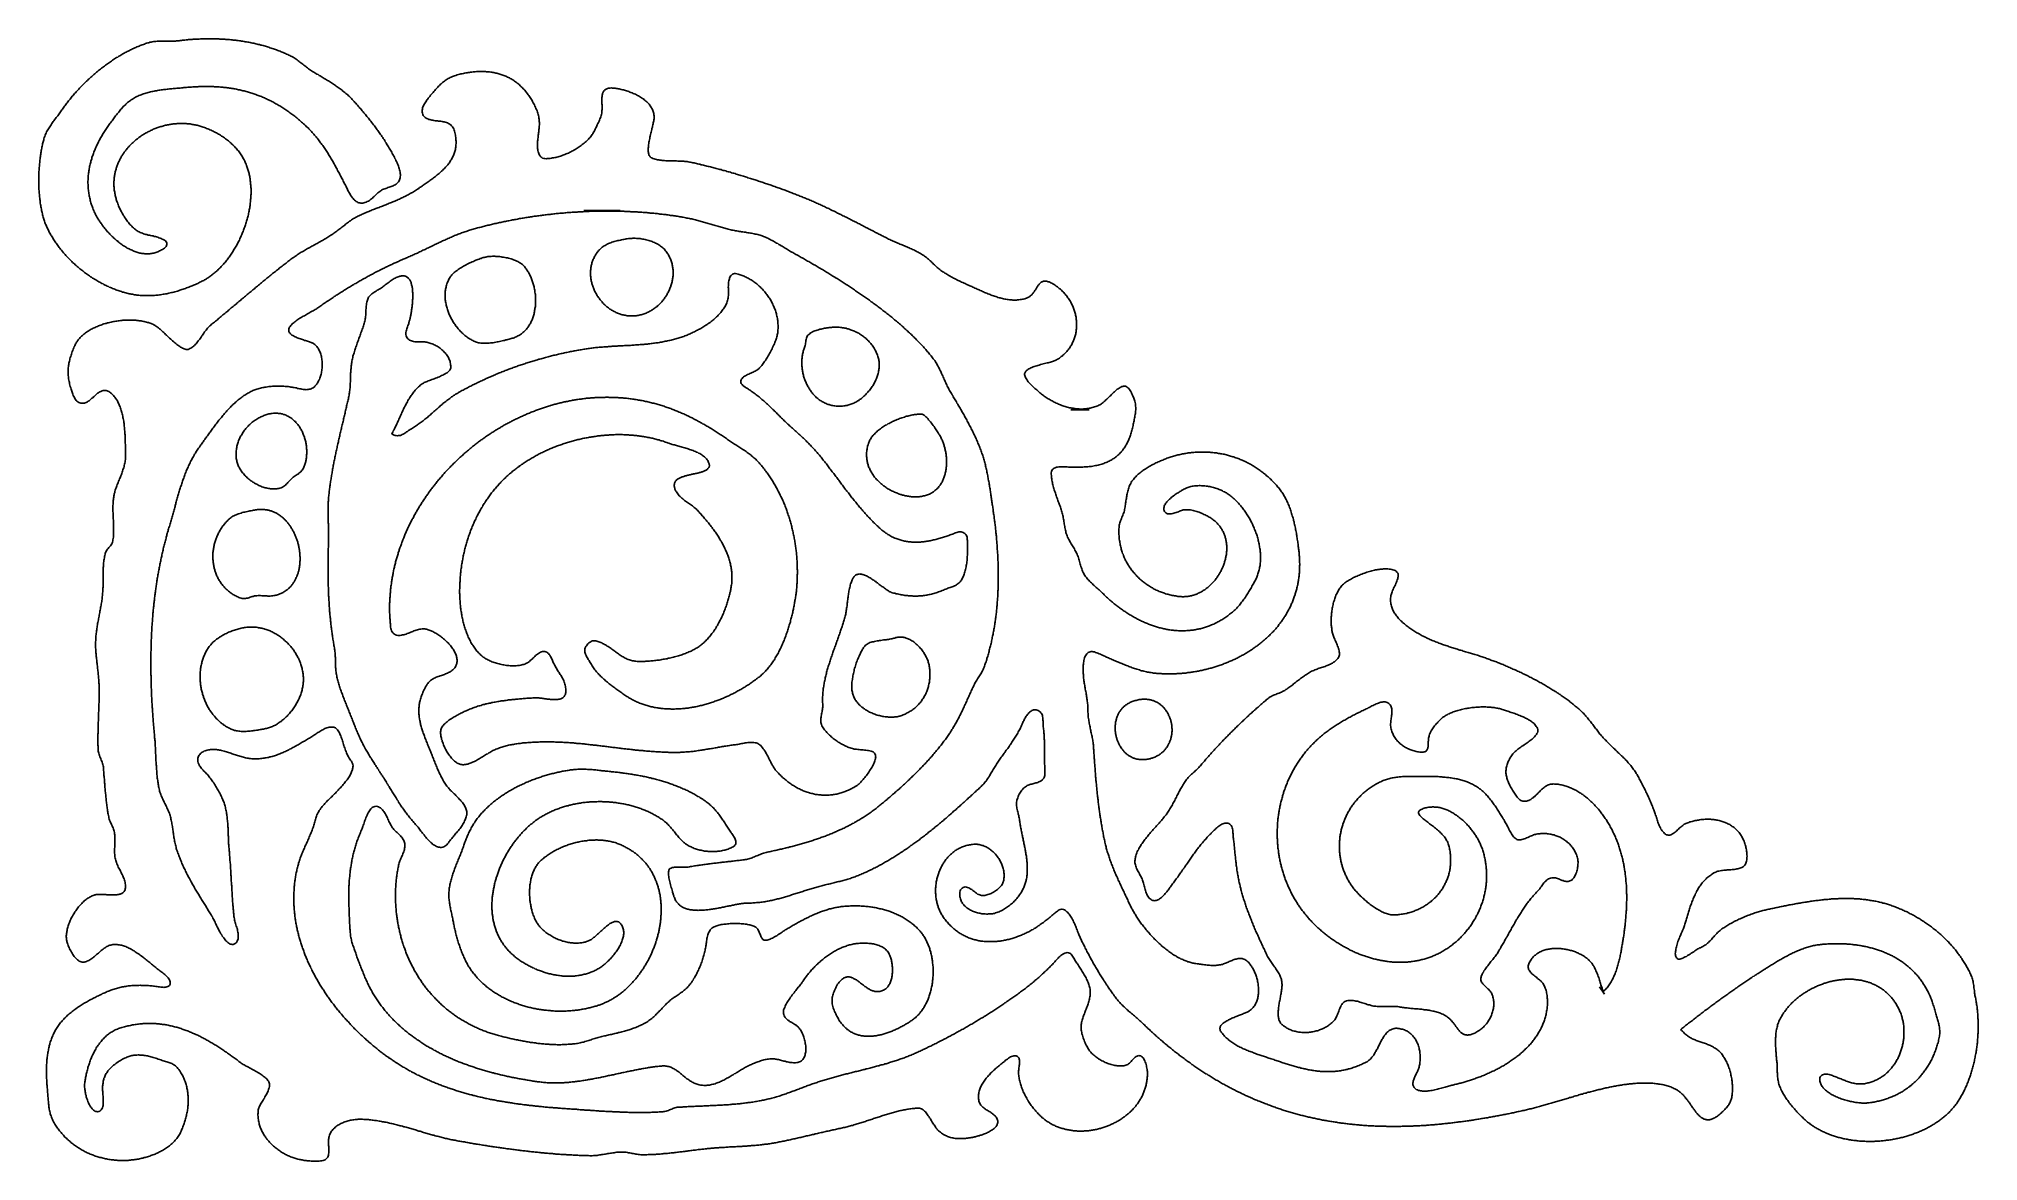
# Model space of a CAD drawing. Header units: millimetres. Extents: x 30 to 1626, y 31 to 955.
import ezdxf

# ---------------------------------------------------------------- set-up
doc = ezdxf.new("R2010")
doc.units = ezdxf.units.MM
doc.layers.add('0_0_0', color=3, linetype='Continuous')

msp = doc.modelspace()

# ---------------------------------------------------------------- linework, layer by layer
at = {"layer": '0_0_0'}
for points in [[(144.1, 952.8), (145.1, 952.9), (146, 953), (147, 953.2), (148, 953.3), (148.9, 953.4), (149.9, 953.5), (150.9, 953.6), (151.9, 953.7), (152.8, 953.8), (153.8, 953.8), (154.8, 953.9), (155.8, 954), (156.8, 954.1), (157.8, 954.1), (158.8, 954.2), (159.7, 954.2), (160.7, 954.3), (161.7, 954.3), (162.7, 954.4), (163.7, 954.4), (164.7, 954.4), (165.7, 954.5), (166.7, 954.5), (167.7, 954.5), (168.7, 954.5), (169.7, 954.5), (170.7, 954.5), (171.7, 954.5), (172.7, 954.5), (173.7, 954.5), (174.7, 954.5), (175.7, 954.4), (176.7, 954.4), (177.7, 954.4), (178.7, 954.3), (179.7, 954.3), (180.7, 954.2), (181.7, 954.2), (182.7, 954.1), (183.7, 954), (184.7, 954), (185.7, 953.9), (186.7, 953.8), (187.7, 953.7), (188.7, 953.6), (189.7, 953.5), (190.7, 953.4), (191.7, 953.3), (192.7, 953.1), (193.7, 953), (194.7, 952.9), (195.6, 952.7), (196.6, 952.6), (197.6, 952.5), (198.6, 952.3), (199.6, 952.1), (200.6, 952), (201.6, 951.8), (202.5, 951.6), (203.5, 951.4), (204.5, 951.2), (205.5, 951), (206.5, 950.8), (207.4, 950.6), (208.4, 950.4), (209.4, 950.2), (210.3, 949.9), (211.3, 949.7), (212.3, 949.4), (213.2, 949.2), (214.2, 948.9), (215.1, 948.7), (216.1, 948.4), (217, 948.1), (218, 947.8), (218.9, 947.5), (219.9, 947.2), (220.8, 946.9), (221.7, 946.6), (222.7, 946.3), (223.6, 946), (224.5, 945.6), (225.4, 945.3), (226.4, 945), (227.3, 944.6), (228.2, 944.2), (229.1, 943.9), (230, 943.5), (230.9, 943.1), (231.8, 942.7), (232.7, 942.3), (233.6, 941.9), (234.5, 941.5), (235.4, 941.1), (236.2, 940.7), (237.1, 940.2), (238, 939.8), (238.9, 939.3), (239.8, 938.8), (240.6, 938.2), (241.4, 937.7), (242.2, 937.1), (243, 936.5), (243.8, 935.9), (244.6, 935.3), (245.4, 934.7), (246.2, 934.1), (246.9, 933.5), (247.7, 932.9), (248.5, 932.3), (249.3, 931.7), (250, 931.1), (250.8, 930.5), (251.6, 929.9), (252.4, 929.3), (253.3, 928.8), (254.1, 928.2), (255, 927.7), (255.9, 927.1), (256.8, 926.6), (257.7, 926), (258.6, 925.5), (259.5, 925), (260.3, 924.4), (261.2, 923.9), (262.1, 923.4), (262.9, 922.9), (263.8, 922.4), (264.6, 921.9), (265.5, 921.3), (266.3, 920.8), (267.2, 920.3), (268, 919.8), (268.8, 919.3), (269.7, 918.8), (270.5, 918.3), (271.3, 917.7), (272.1, 917.2), (272.9, 916.7), (273.7, 916.1), (274.5, 915.6), (275.3, 915), (276.1, 914.5), (276.9, 913.9), (277.7, 913.3), (278.5, 912.7), (279.3, 912.1), (280, 911.5), (280.8, 910.9), (281.6, 910.3), (282.3, 909.6), (283.1, 909), (283.9, 908.3), (284.6, 907.6), (285.4, 906.9), (286.1, 906.1), (286.9, 905.4), (287.6, 904.6), (288.4, 903.8), (289.1, 903), (289.8, 902.2), (290.5, 901.4), (291.2, 900.7), (291.9, 899.9), (292.6, 899.1), (293.2, 898.3), (293.9, 897.5), (294.6, 896.8), (295.2, 896), (295.9, 895.2), (296.5, 894.5), (297.2, 893.7), (297.8, 892.9), (298.5, 892.1), (299.1, 891.4), (299.7, 890.6), (300.4, 889.8), (301, 889.1), (301.6, 888.3), (302.2, 887.5), (302.8, 886.7), (303.4, 886), (304, 885.2), (304.6, 884.4), (305.2, 883.6), (305.8, 882.8), (306.4, 882), (307, 881.3), (307.6, 880.5), (308.2, 879.7), (308.7, 878.9), (309.3, 878.1), (309.9, 877.3), (310.4, 876.5), (311, 875.7), (311.6, 874.8), (312.1, 874), (312.7, 873.2), (313.2, 872.4), (313.8, 871.5), (314.3, 870.7), (314.8, 869.8), (315.4, 869), (315.9, 868.1), (316.4, 867.3), (317, 866.4), (317.5, 865.5), (318, 864.6), (318.5, 863.8), (319, 862.9), (319.6, 862), (320.1, 861.1), (320.6, 860.1), (321.1, 859.2), (321.5, 858.5), (321.9, 857.8), (322.3, 857), (322.7, 856.1), (323.2, 855.3), (323.6, 854.4), (324, 853.5), (324.5, 852.5), (324.9, 851.6), (325.3, 850.6), (325.6, 849.6), (326, 848.6), (326.3, 847.7), (326.6, 846.7), (326.8, 845.7), (327, 844.7), (327.1, 843.7), (327.2, 842.8), (327.2, 841.9), (327.1, 840.9), (327, 840.1), (326.8, 839.2), (326.5, 838.4), (326.1, 837.5), (325.6, 836.8), (325, 836.1), (324.4, 835.5), (323.7, 834.9), (323, 834.4), (322.2, 834), (321.4, 833.6), (320.5, 833.2), (319.7, 832.9), (318.8, 832.6), (317.9, 832.3), (317, 832), (316.1, 831.7), (315.2, 831.4), (314.3, 831.1), (313.4, 830.7), (312.6, 830.4), (311.8, 830), (311.1, 829.5), (310.3, 828.9), (309.5, 828.3), (308.7, 827.6), (307.9, 827), (307.2, 826.3), (306.4, 825.5), (305.7, 824.8), (304.9, 824.1), (304.2, 823.4), (303.4, 822.8), (302.6, 822.1), (301.8, 821.5), (300.9, 821), (300, 820.5), (299.1, 820), (298.1, 819.7), (297.2, 819.4), (296.3, 819.3), (295.4, 819.2), (294.6, 819.3), (293.8, 819.4), (293, 819.6), (292.3, 819.9), (291.6, 820.3), (290.9, 820.7), (290.2, 821.2), (289.6, 821.7), (289, 822.3), (288.4, 823), (287.8, 823.6), (287.3, 824.3), (286.8, 825.1), (286.3, 825.8), (285.8, 826.6), (285.4, 827.4), (284.9, 828.2), (284.5, 828.9), (284.1, 829.7), (283.7, 830.5), (283.4, 831.2), (282.9, 832.1), (282.5, 833), (282, 833.9), (281.6, 834.8), (281.1, 835.6), (280.7, 836.5), (280.2, 837.4), (279.8, 838.3), (279.3, 839.2), (278.9, 840.1), (278.4, 841), (278, 841.8), (277.5, 842.7), (277, 843.6), (276.6, 844.5), (276.1, 845.4), (275.6, 846.2), (275.2, 847.1), (274.7, 848), (274.2, 848.9), (273.7, 849.7), (273.3, 850.6), (272.8, 851.5), (272.3, 852.4), (271.8, 853.2), (271.3, 854.1), (270.8, 854.9), (270.3, 855.8), (269.8, 856.7), (269.3, 857.5), (268.7, 858.4), (268.2, 859.2), (267.7, 860), (267.2, 860.9), (266.6, 861.7), (266.1, 862.5), (265.5, 863.4), (265, 864.2), (264.4, 865), (263.9, 865.8), (263.3, 866.6), (262.7, 867.4), (262.1, 868.3), (261.6, 869), (261, 869.8), (260.4, 870.6), (259.8, 871.4), (259.2, 872.2), (258.5, 873), (257.9, 873.7), (257.3, 874.5), (256.6, 875.2), (256, 876), (255.3, 876.7), (254.7, 877.5), (254, 878.2), (253.3, 878.9), (252.7, 879.6), (252, 880.4), (251.3, 881.1), (250.6, 881.8), (249.8, 882.4), (249.1, 883.1), (248.3, 883.9), (247.5, 884.6), (246.7, 885.3), (245.9, 886), (245.1, 886.7), (244.3, 887.4), (243.5, 888.1), (242.7, 888.7), (241.9, 889.4), (241.1, 890), (240.3, 890.7), (239.5, 891.3), (238.7, 891.9), (237.9, 892.5), (237.1, 893.1), (236.3, 893.7), (235.5, 894.3), (234.7, 894.9), (233.8, 895.5), (233, 896), (232.2, 896.6), (231.4, 897.1), (230.5, 897.6), (229.7, 898.2), (228.9, 898.7), (228.1, 899.2), (227.2, 899.7), (226.4, 900.2), (225.6, 900.7), (224.7, 901.1), (223.9, 901.6), (223, 902.1), (222.2, 902.5), (221.4, 902.9), (220.5, 903.4), (219.7, 903.8), (218.8, 904.2), (218, 904.6), (217.1, 905), (216.2, 905.4), (215.4, 905.8), (214.5, 906.2), (213.7, 906.5), (212.8, 906.9), (211.9, 907.2), (211, 907.6), (210.2, 907.9), (209.3, 908.2), (208.4, 908.6), (207.5, 908.9), (206.7, 909.2), (205.8, 909.5), (204.9, 909.8), (204, 910), (203.1, 910.3), (202.2, 910.6), (201.3, 910.8), (200.4, 911.1), (199.5, 911.3), (198.6, 911.6), (197.7, 911.8), (196.8, 912), (195.9, 912.2), (195, 912.4), (194.1, 912.6), (193.2, 912.8), (192.3, 913), (191.3, 913.2), (190.4, 913.3), (189.5, 913.5), (188.6, 913.7), (187.6, 913.8), (186.7, 913.9), (185.7, 914.1), (184.8, 914.2), (183.9, 914.3), (182.9, 914.4), (182, 914.5), (181, 914.6), (180.1, 914.7), (179.1, 914.8), (178.2, 914.9), (177.2, 915), (176.2, 915), (175.3, 915.1), (174.3, 915.1), (173.3, 915.2), (172.3, 915.2), (171.4, 915.2), (170.4, 915.3), (169.4, 915.3), (168.4, 915.3), (167.4, 915.3), (166.4, 915.3), (165.4, 915.3), (164.4, 915.3), (163.4, 915.2), (162.4, 915.2), (161.4, 915.2), (160.4, 915.1), (159.4, 915.1), (158.4, 915), (157.3, 915), (156.3, 914.9), (155.3, 914.8), (154.3, 914.8), (153.2, 914.7), (152.2, 914.6), (151.2, 914.5), (150.1, 914.4), (149.1, 914.3), (148.1, 914.2), (147.1, 914.1), (146.1, 914), (145.1, 913.9), (144.1, 913.8), (143.2, 913.8), (142.2, 913.7), (141.2, 913.6), (140.2, 913.5), (139.2, 913.4), (138.2, 913.3), (137.2, 913.2), (136.2, 913.1), (135.3, 913), (134.3, 912.9), (133.3, 912.8), (132.3, 912.7), (131.3, 912.5), (130.4, 912.4), (129.4, 912.3), (128.4, 912.1), (127.4, 911.9), (126.5, 911.8), (125.5, 911.6), (124.5, 911.4), (123.6, 911.2), (122.6, 911), (121.6, 910.8), (120.7, 910.5), (119.7, 910.3), (118.8, 910), (117.8, 909.8), (116.8, 909.5), (115.9, 909.2), (114.9, 908.8), (114, 908.5), (113.1, 908.1), (112.1, 907.8), (111.1, 907.4), (110.2, 906.9), (109.3, 906.5), (108.4, 906), (107.5, 905.5), (106.7, 904.9), (105.8, 904.4), (105, 903.8), (104.3, 903.2), (103.5, 902.6), (102.7, 902), (102, 901.4), (101.3, 900.7), (100.6, 900), (99.9, 899.4), (99.2, 898.7), (98.6, 897.9), (97.9, 897.2), (97.3, 896.5), (96.6, 895.7), (96, 895), (95.4, 894.2), (94.7, 893.4), (94.1, 892.7), (93.5, 891.9), (92.9, 891.1), (92.3, 890.3), (91.7, 889.5), (91.1, 888.7), (90.5, 887.9), (89.9, 887), (89.2, 886.2), (88.7, 885.4), (88.1, 884.7), (87.5, 883.9), (86.9, 883.1), (86.4, 882.3), (85.8, 881.5), (85.3, 880.7), (84.7, 879.8), (84.2, 879), (83.7, 878.2), (83.2, 877.4), (82.7, 876.6), (82.2, 875.7), (81.7, 874.9), (81.2, 874.1), (80.7, 873.2), (80.2, 872.4), (79.8, 871.5), (79.3, 870.7), (78.9, 869.8), (78.5, 869), (78, 868.1), (77.6, 867.3), (77.2, 866.4), (76.8, 865.5), (76.4, 864.6), (76.1, 863.8), (75.7, 862.9), (75.3, 862), (75, 861.1), (74.7, 860.2), (74.3, 859.4), (74, 858.5), (73.7, 857.6), (73.4, 856.7), (73.2, 855.8), (72.9, 854.9), (72.6, 854), (72.4, 853.1), (72.2, 852.2), (71.9, 851.3), (71.7, 850.3), (71.5, 849.4), (71.3, 848.5), (71.2, 847.6), (71, 846.7), (70.9, 845.8), (70.7, 844.8), (70.6, 843.9), (70.5, 843), (70.4, 842.1), (70.3, 841.2), (70.3, 840.2), (70.2, 839.3), (70.2, 838.4), (70.1, 837.4), (70.1, 836.5), (70.1, 835.6), (70.2, 834.6), (70.2, 833.7), (70.2, 832.8), (70.3, 831.8), (70.4, 830.9), (70.5, 830), (70.6, 829), (70.7, 828.1), (70.8, 827.2), (71, 826.2), (71.2, 825.3), (71.4, 824.3), (71.6, 823.4), (71.8, 822.5), (72, 821.5), (72.3, 820.6), (72.5, 819.6), (72.8, 818.7), (73.1, 817.8), (73.5, 816.8), (73.8, 815.9), (74.1, 815), (74.5, 814), (74.9, 813.1), (75.3, 812.2), (75.8, 811.2), (76.1, 810.6), (76.4, 809.9), (76.7, 809.3), (77.1, 808.6), (77.4, 808), (77.8, 807.3), (78.2, 806.6), (78.6, 806), (79, 805.3), (79.5, 804.6), (79.9, 803.9), (80.4, 803.2), (80.9, 802.5), (81.4, 801.9), (81.9, 801.2), (82.4, 800.5), (82.9, 799.8), (83.5, 799.1), (84, 798.4), (84.6, 797.7), (85.2, 797), (85.7, 796.4), (86.3, 795.7), (86.9, 795), (87.6, 794.4), (88.2, 793.7), (88.8, 793), (89.5, 792.4), (90.1, 791.7), (90.8, 791.1), (91.5, 790.5), (92.2, 789.9), (92.8, 789.2), (93.5, 788.6), (94.3, 788.1), (95, 787.5), (95.7, 786.9), (96.4, 786.3), (97.2, 785.8), (97.9, 785.3), (98.6, 784.7), (99.4, 784.2), (100.2, 783.7), (100.9, 783.3), (101.7, 782.8), (102.5, 782.3), (103.2, 781.9), (104, 781.5), (104.8, 781.1), (105.6, 780.7), (106.4, 780.4), (107.2, 780), (108, 779.7), (108.8, 779.4), (109.6, 779.1), (110.4, 778.9), (111.2, 778.6), (112, 778.4), (112.8, 778.2), (113.7, 778), (114.5, 777.9), (115.3, 777.8), (116.1, 777.7), (116.9, 777.6), (117.7, 777.5), (118.6, 777.5), (119.4, 777.5), (120.2, 777.6), (121, 777.6), (121.8, 777.7), (122.6, 777.8), (123.5, 778), (124.3, 778.1), (125.1, 778.4), (125.9, 778.6), (126.7, 778.9), (127.5, 779.2), (128.3, 779.5), (129.1, 779.9), (129.9, 780.3), (130.6, 780.7), (131.4, 781.2), (132.2, 781.7), (133, 782.2), (133.8, 782.9), (134.4, 783.6), (134.8, 784.4), (135, 785.2), (135.1, 785.9), (134.9, 786.7), (134.5, 787.4), (133.8, 788.1), (133, 788.8), (132.1, 789.3), (131.3, 789.7), (130.4, 790.1), (129.5, 790.5), (128.5, 790.8), (127.6, 791.1), (126.6, 791.4), (125.7, 791.7), (124.7, 791.9), (123.7, 792.2), (122.7, 792.4), (121.7, 792.6), (120.7, 792.8), (119.7, 793), (118.7, 793.3), (117.8, 793.5), (116.8, 793.8), (115.9, 794.1), (114.9, 794.4), (114, 794.7), (113.1, 795.1), (112.3, 795.5), (111.5, 796), (110.7, 796.5), (109.9, 797), (109.1, 797.6), (108.4, 798.2), (107.6, 798.8), (106.9, 799.5), (106.2, 800.2), (105.4, 801), (104.7, 801.7), (104.1, 802.5), (103.4, 803.3), (102.7, 804.1), (102.1, 805), (101.5, 805.8), (100.9, 806.7), (100.3, 807.6), (99.8, 808.5), (99.2, 809.3), (98.7, 810.2), (98.2, 811.1), (97.7, 812), (97.3, 812.8), (96.8, 813.7), (96.4, 814.6), (96, 815.4), (95.6, 816.2), (95.3, 817.1), (94.9, 818), (94.6, 818.8), (94.3, 819.7), (94, 820.5), (93.7, 821.4), (93.4, 822.3), (93.2, 823.1), (93, 824), (92.7, 824.8), (92.5, 825.6), (92.4, 826.5), (92.2, 827.3), (92.1, 828.2), (91.9, 829), (91.8, 829.8), (91.7, 830.7), (91.6, 831.5), (91.6, 832.3), (91.5, 833.1), (91.5, 834), (91.5, 834.8), (91.5, 835.6), (91.5, 836.4), (91.5, 837.2), (91.6, 838), (91.6, 838.8), (91.7, 839.6), (91.8, 840.3), (91.9, 841.1), (92, 841.9), (92.1, 842.7), (92.3, 843.5), (92.4, 844.2), (92.6, 845), (92.8, 845.7), (93, 846.5), (93.2, 847.2), (93.4, 848), (93.6, 848.7), (93.9, 849.4), (94.2, 850.2), (94.4, 850.9), (94.7, 851.6), (95, 852.3), (95.3, 853), (95.7, 853.7), (96, 854.4), (96.3, 855.1), (96.7, 855.8), (97.1, 856.5), (97.4, 857.1), (97.8, 857.8), (98.2, 858.5), (98.6, 859.1), (99.1, 859.8), (99.5, 860.4), (99.9, 861.1), (100.4, 861.7), (100.9, 862.3), (101.3, 862.9), (101.8, 863.5), (102.3, 864.1), (102.8, 864.7), (103.3, 865.3), (103.9, 865.9), (104.4, 866.5), (104.9, 867), (105.5, 867.6), (106, 868.1), (106.6, 868.7), (107.2, 869.2), (107.8, 869.8), (108.4, 870.3), (109, 870.8), (109.6, 871.3), (110.2, 871.8), (110.8, 872.3), (111.4, 872.8), (112.1, 873.2), (112.7, 873.7), (113.4, 874.2), (114, 874.6), (114.7, 875.1), (115.4, 875.5), (116.1, 875.9), (116.7, 876.3), (117.4, 876.7), (118.1, 877.1), (118.8, 877.5), (119.5, 877.9), (120.3, 878.3), (121, 878.6), (121.7, 879), (122.4, 879.3), (123.2, 879.7), (123.9, 880), (124.7, 880.3), (125.4, 880.6), (126.2, 880.9), (126.9, 881.2), (127.7, 881.4), (128.4, 881.7), (129.2, 882), (130, 882.2), (130.8, 882.4), (131.6, 882.7), (132.3, 882.9), (133.1, 883.1), (133.9, 883.3), (134.7, 883.5), (135.5, 883.6), (136.3, 883.8), (137.1, 883.9), (137.9, 884.1), (138.7, 884.2), (139.5, 884.3), (140.3, 884.4), (141.2, 884.5), (142, 884.6), (142.8, 884.6), (143.6, 884.7), (144.4, 884.8), (145.2, 884.8), (146.1, 884.8), (146.9, 884.8), (147.7, 884.8), (148.5, 884.8), (149.4, 884.8), (150.2, 884.7), (151, 884.7), (151.8, 884.6), (152.7, 884.5), (153.5, 884.5), (154.3, 884.4), (155.1, 884.2), (156, 884.1), (156.8, 884), (157.6, 883.8), (158.4, 883.7), (159.2, 883.5), (160.1, 883.3), (160.9, 883.1), (161.7, 882.9), (162.5, 882.6), (163.3, 882.4), (164.1, 882.1), (165, 881.8), (166, 881.5), (166.9, 881.2), (167.8, 880.8), (168.7, 880.4), (169.6, 880.1), (170.5, 879.7), (171.4, 879.3), (172.3, 878.8), (173.2, 878.4), (174.1, 878), (175, 877.5), (175.9, 877.1), (176.7, 876.6), (177.6, 876.1), (178.4, 875.6), (179.3, 875.1), (180.1, 874.5), (180.9, 874), (181.7, 873.5), (182.5, 872.9), (183.3, 872.3), (184.1, 871.7), (184.9, 871.1), (185.7, 870.5), (186.4, 869.9), (187.2, 869.2), (187.9, 868.6), (188.6, 867.9), (189.3, 867.2), (190, 866.6), (190.7, 865.9), (191.3, 865.1), (192, 864.4), (192.6, 863.7), (193.3, 862.9), (193.9, 862.2), (194.5, 861.4), (195, 860.6), (195.6, 859.8), (196.1, 859), (196.7, 858.2), (197.2, 857.3), (197.7, 856.5), (198.2, 855.6), (198.6, 854.8), (199.1, 853.9), (199.5, 853), (199.9, 852.1), (200.3, 851.2), (200.6, 850.2), (200.9, 849.4), (201.2, 848.6), (201.5, 847.8), (201.8, 847), (202, 846.2), (202.2, 845.3), (202.4, 844.5), (202.7, 843.7), (202.8, 842.8), (203, 841.9), (203.2, 841.1), (203.4, 840.2), (203.5, 839.4), (203.6, 838.5), (203.7, 837.6), (203.9, 836.7), (204, 835.8), (204, 834.9), (204.1, 834), (204.2, 833.1), (204.2, 832.2), (204.3, 831.3), (204.3, 830.4), (204.3, 829.5), (204.3, 828.6), (204.3, 827.7), (204.3, 826.7), (204.2, 825.8), (204.2, 824.9), (204.2, 823.9), (204.1, 823), (204, 822.1), (203.9, 821.1), (203.8, 820.2), (203.7, 819.3), (203.6, 818.3), (203.5, 817.4), (203.3, 816.5), (203.2, 815.5), (203, 814.6), (202.9, 813.6), (202.7, 812.7), (202.5, 811.8), (202.3, 810.8), (202.1, 809.9), (201.9, 808.9), (201.6, 808), (201.4, 807.1), (201.1, 806.1), (200.9, 805.2), (200.6, 804.3), (200.3, 803.3), (200.1, 802.4), (199.8, 801.5), (199.5, 800.6), (199.1, 799.7), (198.8, 798.7), (198.5, 797.8), (198.1, 796.9), (197.8, 796), (197.4, 795.1), (197.1, 794.2), (196.7, 793.3), (196.3, 792.4), (195.9, 791.5), (195.5, 790.6), (195.1, 789.8), (194.7, 788.9), (194.2, 788), (193.8, 787.2), (193.4, 786.3), (192.9, 785.4), (192.5, 784.6), (192, 783.8), (191.5, 782.9), (191, 782.1), (190.5, 781.3), (190, 780.4), (189.5, 779.6), (189, 778.8), (188.5, 778), (188, 777.3), (187.4, 776.5), (186.9, 775.7), (186.3, 774.9), (185.8, 774.2), (185.2, 773.4), (184.6, 772.7), (184.1, 772), (183.5, 771.2), (182.9, 770.5), (182.3, 769.8), (181.7, 769.1), (181.1, 768.4), (180.4, 767.7), (179.8, 767.1), (179.2, 766.4), (178.6, 765.8), (177.9, 765.1), (177.3, 764.5), (176.6, 763.9), (175.9, 763.3), (175.3, 762.7), (174.6, 762.1), (173.9, 761.5), (173.2, 761), (172.6, 760.4), (171.9, 759.9), (171.2, 759.4), (170.5, 758.9), (169.7, 758.4), (169, 757.9), (168.3, 757.4), (167.6, 757), (166.8, 756.5), (166.1, 756.1), (165.4, 755.7), (164.6, 755.2), (163.9, 754.9), (163.1, 754.5), (162.2, 754.1), (161.4, 753.6), (160.5, 753.2), (159.6, 752.8), (158.7, 752.4), (157.8, 752), (156.9, 751.6), (156, 751.2), (155.1, 750.9), (154.1, 750.5), (153.2, 750.1), (152.3, 749.8), (151.3, 749.4), (150.4, 749.1), (149.4, 748.7), (148.5, 748.4), (147.5, 748.1), (146.6, 747.8), (145.6, 747.5), (144.7, 747.2), (143.7, 746.9), (142.7, 746.6), (141.7, 746.3), (140.8, 746.1), (139.8, 745.8), (138.8, 745.6), (137.8, 745.4), (136.8, 745.1), (135.9, 744.9), (134.9, 744.7), (133.9, 744.5), (132.9, 744.4), (131.9, 744.2), (130.9, 744), (129.9, 743.9), (128.9, 743.7), (127.9, 743.6), (126.9, 743.5), (125.9, 743.4), (124.9, 743.3), (123.9, 743.2), (122.9, 743.2), (122, 743.1), (121, 743.1), (120, 743.1), (119, 743.1), (118, 743.1), (117, 743.1), (116, 743.1), (115, 743.2), (114.1, 743.2), (113.1, 743.3), (112.1, 743.4), (111.2, 743.5), (110.3, 743.6), (109.4, 743.7), (108.5, 743.9), (107.6, 744), (106.7, 744.2), (105.8, 744.3), (104.9, 744.5), (104, 744.7), (103.1, 744.9), (102.1, 745.1), (101.2, 745.4), (100.3, 745.6), (99.4, 745.9), (98.5, 746.1), (97.6, 746.4), (96.7, 746.7), (95.8, 747), (94.9, 747.3), (94, 747.6), (93.1, 747.9), (92.2, 748.3), (91.3, 748.6), (90.4, 749), (89.5, 749.4), (88.6, 749.7), (87.7, 750.1), (86.9, 750.5), (86, 750.9), (85.1, 751.4), (84.2, 751.8), (83.3, 752.2), (82.5, 752.7), (81.6, 753.1), (80.7, 753.6), (79.9, 754.1), (79, 754.6), (78.2, 755.1), (77.3, 755.6), (76.5, 756.1), (75.6, 756.6), (74.8, 757.1), (73.9, 757.6), (73.1, 758.2), (72.3, 758.7), (71.5, 759.3), (70.6, 759.9), (69.8, 760.4), (69, 761), (68.2, 761.6), (67.4, 762.2), (66.6, 762.8), (65.8, 763.4), (65, 764), (64.3, 764.6), (63.5, 765.3), (62.7, 765.9), (62, 766.5), (61.2, 767.2), (60.5, 767.8), (59.7, 768.5), (59, 769.2), (58.3, 769.8), (57.5, 770.5), (56.8, 771.2), (56.1, 771.9), (55.4, 772.6), (54.7, 773.3), (54, 774), (53.4, 774.7), (52.7, 775.4), (52, 776.1), (51.4, 776.9), (50.7, 777.6), (50.1, 778.3), (49.5, 779.1), (48.8, 779.8), (48.2, 780.5), (47.6, 781.3), (47, 782.1), (46.4, 782.8), (45.8, 783.6), (45.3, 784.3), (44.7, 785.1), (44.2, 785.9), (43.6, 786.7), (43.1, 787.4), (42.6, 788.2), (42.1, 789), (41.6, 789.8), (41.1, 790.6), (40.6, 791.4), (40.1, 792.2), (39.6, 793), (39.2, 793.8), (38.8, 794.6), (38.3, 795.4), (37.9, 796.2), (37.5, 797), (37.1, 797.8), (36.7, 798.6), (36.4, 799.4), (36, 800.2), (35.7, 801), (35.3, 801.8), (35, 802.6), (34.7, 803.4), (34.4, 804.3), (34.1, 805.1), (33.8, 806), (33.6, 806.9), (33.3, 807.8), (33.1, 808.7), (32.8, 809.6), (32.6, 810.5), (32.4, 811.5), (32.2, 812.4), (32, 813.3), (31.8, 814.3), (31.6, 815.3), (31.4, 816.3), (31.2, 817.2), (31.1, 818.2), (30.9, 819.2), (30.8, 820.2), (30.7, 821.3), (30.5, 822.3), (30.4, 823.3), (30.3, 824.3), (30.2, 825.4), (30.1, 826.4), (30, 827.5), (30, 828.5), (29.9, 829.5), (29.8, 830.6), (29.8, 831.7), (29.7, 832.7), (29.7, 833.8), (29.7, 834.8), (29.7, 835.9), (29.6, 837), (29.6, 838), (29.6, 839.1), (29.7, 840.1), (29.7, 841.2), (29.7, 842.3), (29.7, 843.3), (29.8, 844.4), (29.8, 845.4), (29.9, 846.5), (29.9, 847.5), (30, 848.6), (30.1, 849.6), (30.2, 850.6), (30.3, 851.6), (30.4, 852.7), (30.5, 853.7), (30.6, 854.7), (30.7, 855.7), (30.8, 856.7), (31, 857.7), (31.1, 858.7), (31.2, 859.6), (31.4, 860.6), (31.5, 861.6), (31.7, 862.5), (31.9, 863.5), (32.1, 864.4), (32.2, 865.3), (32.4, 866.2), (32.6, 867.1), (32.8, 868), (33, 868.9), (33.2, 869.7), (33.5, 870.6), (33.7, 871.4), (33.9, 872.2), (34.2, 873.2), (34.5, 874.1), (34.9, 875.1), (35.3, 876), (35.7, 876.9), (36.1, 877.8), (36.6, 878.7), (37.1, 879.6), (37.6, 880.4), (38.1, 881.3), (38.6, 882.1), (39.2, 883), (39.8, 883.8), (40.3, 884.7), (40.9, 885.5), (41.5, 886.3), (42.1, 887.1), (42.7, 887.9), (43.4, 888.8), (44, 889.6), (44.6, 890.4), (45.2, 891.2), (45.8, 892), (46.4, 892.8), (46.9, 893.6), (47.5, 894.4), (48.1, 895.2), (48.6, 896), (49.1, 896.7), (49.6, 897.5), (50.2, 898.2), (50.7, 899), (51.3, 899.7), (51.8, 900.4), (52.4, 901.2), (53, 901.9), (53.6, 902.7), (54.2, 903.4), (54.8, 904.2), (55.4, 904.9), (56, 905.7), (56.6, 906.4), (57.2, 907.2), (57.8, 907.9), (58.5, 908.6), (59.1, 909.4), (59.8, 910.1), (60.4, 910.8), (61.1, 911.6), (61.8, 912.3), (62.5, 913), (63.1, 913.8), (63.8, 914.5), (64.5, 915.2), (65.2, 915.9), (65.9, 916.6), (66.7, 917.4), (67.4, 918.1), (68.1, 918.8), (68.8, 919.5), (69.6, 920.2), (70.3, 920.9), (71.1, 921.6), (71.8, 922.3), (72.6, 922.9), (73.3, 923.6), (74.1, 924.3), (74.9, 925), (75.7, 925.6), (76.4, 926.3), (77.2, 927), (78, 927.6), (78.8, 928.3), (79.6, 928.9), (80.4, 929.6), (81.2, 930.2), (82, 930.8), (82.8, 931.4), (83.6, 932.1), (84.5, 932.7), (85.3, 933.3), (86.1, 933.9), (87, 934.5), (87.8, 935.1), (88.6, 935.6), (89.5, 936.2), (90.3, 936.8), (91.2, 937.4), (92, 937.9), (92.9, 938.5), (93.7, 939), (94.6, 939.5), (95.4, 940.1), (96.3, 940.6), (97.2, 941.1), (98, 941.6), (98.9, 942.1), (99.8, 942.6), (100.7, 943.1), (101.5, 943.5), (102.4, 944), (103.3, 944.4), (104.2, 944.9), (105.1, 945.3), (105.9, 945.8), (106.8, 946.2), (107.7, 946.6), (108.6, 947), (109.5, 947.4), (110.4, 947.8), (111.3, 948.1), (112.2, 948.5), (113.1, 948.9), (114, 949.2), (114.8, 949.5), (115.7, 949.9), (116.6, 950.2), (117.5, 950.5), (118.4, 950.8), (119.3, 951.1), (120.2, 951.3), (121.1, 951.6), (122.1, 951.8), (123, 952), (124, 952.2), (125, 952.3), (126, 952.4), (127, 952.5), (128, 952.6), (129, 952.6), (130, 952.6), (131, 952.6), (132, 952.6), (133, 952.6), (134.1, 952.6), (135.1, 952.5), (136.1, 952.5), (137.1, 952.5), (138.1, 952.5), (139.2, 952.5), (140.2, 952.5), (141.2, 952.5), (142.2, 952.6), (143.1, 952.7), (144.1, 952.8)], [(478.1, 813.2), (508.1, 813.2)], [(513.1, 789.8), (514, 789.9), (514.9, 790), (515.8, 790.1), (516.7, 790.2), (517.6, 790.2), (518.6, 790.3), (519.5, 790.3), (520.5, 790.3), (521.5, 790.2), (522.5, 790.2), (523.5, 790.1), (524.5, 790), (525.5, 789.8), (526.6, 789.7), (527.6, 789.5), (528.6, 789.3), (529.6, 789.1), (530.6, 788.8), (531.6, 788.6), (532.6, 788.3), (533.5, 787.9), (534.5, 787.6), (535.4, 787.2), (536.3, 786.8), (537.3, 786.4), (538.1, 786), (539, 785.5), (539.8, 785), (540.7, 784.5), (541.4, 783.9), (542.2, 783.4), (542.9, 782.8), (543.6, 782.1), (544.3, 781.5), (544.9, 780.8), (545.5, 780.1), (546, 779.4), (546.6, 778.7), (547, 777.9), (547.5, 777.2), (548, 776.4), (548.4, 775.7), (548.8, 774.9), (549.1, 774.1), (549.5, 773.3), (549.8, 772.5), (550.1, 771.7), (550.4, 770.9), (550.6, 770.1), (550.8, 769.3), (551, 768.5), (551.2, 767.7), (551.3, 766.9), (551.4, 766), (551.5, 765.2), (551.6, 764.4), (551.7, 763.6), (551.7, 762.7), (551.7, 761.9), (551.7, 761.1), (551.7, 760.2), (551.6, 759.4), (551.5, 758.6), (551.4, 757.8), (551.3, 756.9), (551.2, 756.1), (551, 755.3), (550.8, 754.5), (550.6, 753.7), (550.4, 752.9), (550.2, 752.1), (549.9, 751.3), (549.7, 750.5), (549.4, 749.7), (549.1, 748.9), (548.7, 748.1), (548.4, 747.3), (548, 746.6), (547.6, 745.8), (547.2, 745.1), (546.8, 744.3), (546.4, 743.6), (546, 742.9), (545.5, 742.2), (545, 741.5), (544.5, 740.8), (544, 740.1), (543.5, 739.4), (542.9, 738.8), (542.4, 738.1), (541.8, 737.5), (541.3, 736.9), (540.7, 736.3), (540.1, 735.7), (539.4, 735.1), (538.8, 734.6), (538.2, 734), (537.5, 733.5), (536.8, 733), (536.1, 732.5), (535.4, 732), (534.7, 731.5), (534, 731.1), (533.3, 730.6), (532.6, 730.2), (531.8, 729.8), (531.1, 729.4), (530.3, 729.1), (529.5, 728.8), (528.7, 728.4), (527.9, 728.1), (527.1, 727.9), (526.3, 727.6), (525.5, 727.4), (524.7, 727.2), (523.8, 727), (523, 726.8), (522.1, 726.7), (521.3, 726.6), (520.4, 726.5), (519.6, 726.4), (518.7, 726.4), (517.9, 726.4), (517.1, 726.4), (516.2, 726.4), (515.4, 726.5), (514.6, 726.5), (513.8, 726.6), (513, 726.7), (512.2, 726.9), (511.4, 727), (510.6, 727.2), (509.8, 727.4), (509, 727.6), (508.3, 727.9), (507.5, 728.1), (506.8, 728.4), (506, 728.7), (505.3, 729), (504.6, 729.3), (503.9, 729.7), (503.2, 730), (502.5, 730.4), (501.8, 730.8), (501.1, 731.2), (500.4, 731.7), (499.7, 732.1), (499.1, 732.6), (498.5, 733), (497.8, 733.5), (497.2, 734), (496.6, 734.5), (496, 735.1), (495.4, 735.6), (494.8, 736.2), (494.3, 736.7), (493.7, 737.3), (493.2, 737.9), (492.7, 738.5), (492.1, 739.1), (491.6, 739.7), (491.2, 740.4), (490.7, 741), (490.2, 741.7), (489.8, 742.3), (489.3, 743), (488.9, 743.7), (488.5, 744.4), (488.1, 745.1), (487.8, 745.8), (487.4, 746.5), (487, 747.2), (486.7, 747.9), (486.4, 748.6), (486.1, 749.4), (485.8, 750.1), (485.6, 750.8), (485.3, 751.6), (485.1, 752.3), (484.9, 753.1), (484.7, 753.9), (484.5, 754.6), (484.3, 755.4), (484.2, 756.2), (484.1, 756.9), (484, 757.7), (483.9, 758.5), (483.8, 759.3), (483.8, 760), (483.7, 760.8), (483.7, 761.6), (483.7, 762.4), (483.7, 763.2), (483.8, 763.9), (483.9, 764.7), (484, 765.5), (484.1, 766.3), (484.2, 767), (484.3, 767.8), (484.5, 768.6), (484.7, 769.3), (484.9, 770.1), (485.2, 770.9), (485.4, 771.6), (485.7, 772.4), (486, 773.1), (486.4, 773.8), (486.7, 774.6), (487.1, 775.3), (487.5, 776), (487.9, 776.7), (488.4, 777.4), (488.8, 778.1), (489.3, 778.8), (489.9, 779.5), (490.4, 780.2), (491.1, 780.9), (491.8, 781.6), (492.5, 782.3), (493.3, 782.9), (494.1, 783.5), (494.9, 784), (495.7, 784.5), (496.6, 785), (497.5, 785.5), (498.5, 785.9), (499.4, 786.3), (500.3, 786.7), (501.3, 787), (502.3, 787.3), (503.3, 787.6), (504.3, 787.9), (505.3, 788.2), (506.3, 788.4), (507.3, 788.6), (508.3, 788.8), (509.3, 789), (510.2, 789.2), (511.2, 789.4), (512.2, 789.6), (513.1, 789.8)], [(396.1, 774.6), (396.9, 774.8), (397.6, 774.9), (398.4, 775.1), (399.3, 775.2), (400.2, 775.3), (401.1, 775.4), (402, 775.4), (403, 775.5), (403.9, 775.5), (404.9, 775.5), (405.9, 775.4), (407, 775.4), (408, 775.3), (409, 775.2), (410.1, 775.1), (411.1, 774.9), (412.2, 774.7), (413.2, 774.6), (414.3, 774.3), (415.3, 774.1), (416.3, 773.9), (417.3, 773.6), (418.3, 773.3), (419.3, 773), (420.3, 772.6), (421.2, 772.3), (422.1, 771.9), (423, 771.5), (423.9, 771.1), (424.7, 770.6), (425.5, 770.2), (426.2, 769.7), (426.9, 769.2), (427.6, 768.7), (428.2, 768.1), (428.8, 767.6), (429.3, 767), (429.8, 766.4), (430.3, 765.8), (430.8, 765.1), (431.3, 764.4), (431.7, 763.8), (432.2, 763.1), (432.6, 762.3), (433, 761.6), (433.4, 760.9), (433.8, 760.1), (434.1, 759.4), (434.5, 758.6), (434.8, 757.8), (435.2, 757), (435.5, 756.2), (435.8, 755.4), (436.1, 754.5), (436.3, 753.7), (436.6, 752.9), (436.8, 752), (437, 751.1), (437.2, 750.3), (437.4, 749.4), (437.6, 748.5), (437.8, 747.7), (437.9, 746.8), (438, 745.9), (438.2, 745), (438.3, 744.1), (438.3, 743.2), (438.4, 742.3), (438.5, 741.4), (438.5, 740.5), (438.5, 739.6), (438.5, 738.7), (438.5, 737.8), (438.5, 736.9), (438.4, 736), (438.3, 735.1), (438.3, 734.2), (438.2, 733.4), (438, 732.5), (437.9, 731.6), (437.7, 730.8), (437.6, 729.9), (437.4, 729), (437.2, 728.2), (437, 727.4), (436.7, 726.5), (436.5, 725.7), (436.2, 724.9), (435.9, 724.1), (435.6, 723.3), (435.3, 722.6), (434.9, 721.8), (434.5, 721), (434.2, 720.3), (433.8, 719.6), (433.3, 718.9), (432.9, 718.2), (432.4, 717.5), (432, 716.8), (431.5, 716.2), (430.9, 715.6), (430.4, 714.9), (429.8, 714.3), (429.3, 713.8), (428.7, 713.2), (428.1, 712.7), (427.4, 712.2), (426.8, 711.7), (426.1, 711.2), (425.4, 710.7), (424.7, 710.3), (424, 709.9), (423.2, 709.5), (422.4, 709.1), (421.6, 708.8), (420.8, 708.5), (420, 708.2), (419.1, 708), (418.3, 707.7), (417.5, 707.5), (416.7, 707.3), (415.8, 707), (414.9, 706.8), (413.9, 706.6), (413, 706.3), (412, 706.1), (411, 705.8), (409.9, 705.6), (408.9, 705.4), (407.8, 705.2), (406.8, 705), (405.7, 704.8), (404.6, 704.6), (403.6, 704.4), (402.5, 704.3), (401.4, 704.2), (400.4, 704.1), (399.3, 704), (398.3, 703.9), (397.3, 703.9), (396.2, 703.9), (395.3, 703.9), (394.3, 704), (393.4, 704.1), (392.4, 704.2), (391.6, 704.3), (390.7, 704.6), (389.9, 704.8), (389.1, 705.1), (388.4, 705.4), (387.6, 705.7), (386.9, 706.1), (386.1, 706.5), (385.4, 706.9), (384.7, 707.3), (383.9, 707.8), (383.2, 708.2), (382.5, 708.7), (381.8, 709.2), (381.1, 709.8), (380.4, 710.3), (379.8, 710.9), (379.1, 711.4), (378.5, 712), (377.8, 712.6), (377.2, 713.3), (376.5, 713.9), (375.9, 714.6), (375.3, 715.2), (374.7, 715.9), (374.2, 716.6), (373.6, 717.3), (373, 718.1), (372.5, 718.8), (372, 719.5), (371.5, 720.3), (371, 721.1), (370.5, 721.9), (370, 722.6), (369.6, 723.4), (369.1, 724.3), (368.7, 725.1), (368.3, 725.9), (367.9, 726.7), (367.5, 727.6), (367.2, 728.4), (366.8, 729.3), (366.5, 730.1), (366.2, 731), (365.9, 731.8), (365.6, 732.7), (365.4, 733.6), (365.2, 734.4), (365, 735.3), (364.8, 736.2), (364.6, 737.1), (364.5, 738), (364.3, 738.8), (364.2, 739.7), (364.1, 740.6), (364.1, 741.5), (364, 742.4), (364, 743.3), (364, 744.1), (364.1, 745), (364.1, 745.9), (364.2, 746.7), (364.3, 747.6), (364.5, 748.5), (364.6, 749.3), (364.8, 750.2), (365, 751), (365.2, 751.8), (365.5, 752.7), (365.8, 753.5), (366.1, 754.3), (366.5, 755.1), (366.8, 755.9), (367.2, 756.7), (367.7, 757.4), (368.1, 758.2), (368.6, 758.9), (369, 759.5), (369.6, 760.1), (370.2, 760.8), (370.8, 761.4), (371.5, 762.1), (372.3, 762.7), (373, 763.3), (373.9, 763.9), (374.7, 764.5), (375.6, 765.1), (376.5, 765.7), (377.4, 766.3), (378.4, 766.8), (379.3, 767.4), (380.3, 767.9), (381.3, 768.5), (382.3, 769), (383.3, 769.5), (384.3, 770), (385.3, 770.5), (386.3, 770.9), (387.3, 771.3), (388.3, 771.8), (389.2, 772.2), (390.2, 772.5), (391.1, 772.9), (392, 773.2), (392.9, 773.6), (393.8, 773.8), (394.6, 774.1), (395.4, 774.4), (396.1, 774.6)], [(680.1, 716.8), (681, 716.9), (682, 717), (682.9, 717.1), (683.8, 717.2), (684.7, 717.2), (685.7, 717.2), (686.6, 717.2), (687.5, 717.1), (688.4, 717.1), (689.4, 717), (690.3, 716.9), (691.2, 716.7), (692.1, 716.6), (693.1, 716.4), (694, 716.2), (694.9, 715.9), (695.8, 715.7), (696.7, 715.4), (697.6, 715.1), (698.5, 714.8), (699.3, 714.5), (700.2, 714.1), (701.1, 713.8), (701.9, 713.4), (702.7, 713), (703.6, 712.5), (704.4, 712.1), (705.2, 711.6), (706, 711.1), (706.8, 710.6), (707.5, 710), (708.3, 709.5), (709, 708.9), (709.8, 708.3), (710.5, 707.7), (711.2, 707.1), (711.8, 706.5), (712.5, 705.8), (713.1, 705.1), (713.8, 704.4), (714.4, 703.7), (714.9, 703), (715.5, 702.3), (716, 701.5), (716.6, 700.7), (717.1, 700), (717.5, 699.2), (718, 698.3), (718.4, 697.5), (718.8, 696.7), (719.2, 695.8), (719.6, 694.9), (719.9, 694), (720.2, 693.1), (720.5, 692.2), (720.7, 691.4), (720.9, 690.5), (721, 689.7), (721.2, 688.8), (721.2, 687.9), (721.3, 687), (721.3, 686.2), (721.3, 685.3), (721.3, 684.4), (721.2, 683.5), (721.1, 682.6), (721, 681.8), (720.8, 680.9), (720.6, 680), (720.4, 679.1), (720.2, 678.2), (719.9, 677.4), (719.6, 676.5), (719.3, 675.6), (719, 674.8), (718.6, 673.9), (718.2, 673.1), (717.8, 672.2), (717.4, 671.4), (716.9, 670.6), (716.5, 669.8), (716, 669), (715.5, 668.2), (714.9, 667.4), (714.4, 666.6), (713.8, 665.9), (713.2, 665.1), (712.6, 664.4), (712, 663.7), (711.4, 663), (710.7, 662.3), (710.1, 661.6), (709.4, 661), (708.7, 660.3), (708, 659.7), (707.3, 659.1), (706.6, 658.5), (705.9, 658), (705.1, 657.5), (704.4, 656.9), (703.6, 656.5), (702.8, 656), (702, 655.5), (701.3, 655.1), (700.5, 654.7), (699.7, 654.4), (698.9, 654), (698, 653.7), (697.2, 653.4), (696.4, 653.2), (695.6, 652.9), (694.8, 652.7), (693.9, 652.6), (693.1, 652.4), (692.2, 652.3), (691.2, 652.2), (690.3, 652.1), (689.4, 652.1), (688.4, 652.1), (687.5, 652.1), (686.7, 652.1), (685.8, 652.2), (684.9, 652.3), (684.1, 652.4), (683.2, 652.6), (682.4, 652.7), (681.6, 652.9), (680.8, 653.1), (680, 653.4), (679.2, 653.6), (678.4, 653.9), (677.6, 654.2), (676.9, 654.6), (676.2, 654.9), (675.4, 655.3), (674.7, 655.7), (674, 656.1), (673.4, 656.5), (672.7, 656.9), (672, 657.4), (671.4, 657.9), (670.8, 658.4), (670.1, 658.9), (669.5, 659.4), (668.9, 660), (668.4, 660.6), (667.8, 661.1), (667.3, 661.7), (666.7, 662.4), (666.2, 663), (665.7, 663.6), (665.2, 664.3), (664.7, 664.9), (664.3, 665.6), (663.8, 666.3), (663.4, 667), (663, 667.7), (662.6, 668.4), (662.2, 669.1), (661.8, 669.9), (661.4, 670.6), (661.1, 671.4), (660.8, 672.2), (660.5, 672.9), (660.2, 673.7), (659.9, 674.5), (659.6, 675.3), (659.4, 676.1), (659.1, 676.9), (658.9, 677.7), (658.7, 678.5), (658.5, 679.3), (658.4, 680.1), (658.2, 681), (658.1, 681.8), (658, 682.6), (657.8, 683.4), (657.8, 684.3), (657.7, 685.1), (657.6, 685.9), (657.6, 686.8), (657.6, 687.6), (657.6, 688.4), (657.6, 689.3), (657.6, 690.1), (657.7, 690.9), (657.8, 691.7), (657.9, 692.5), (658, 693.4), (658.1, 694.2), (658.2, 695), (658.4, 695.8), (658.6, 696.6), (658.8, 697.4), (659, 698.2), (659.2, 698.9), (659.5, 699.7), (659.7, 700.5), (660, 701.2), (660.3, 702.1), (660.6, 703.1), (660.7, 704.1), (660.9, 705.1), (661, 706.1), (661.2, 707.1), (661.4, 708), (661.7, 708.9), (662.1, 709.8), (662.7, 710.6), (663.3, 711.2), (664.1, 711.8), (664.8, 712.4), (665.6, 712.9), (666.5, 713.3), (667.4, 713.8), (668.4, 714.2), (669.3, 714.5), (670.3, 714.8), (671.3, 715.1), (672.4, 715.4), (673.4, 715.6), (674.4, 715.8), (675.4, 716), (676.4, 716.2), (677.4, 716.4), (678.3, 716.5), (679.3, 716.6), (680.1, 716.8)], [(219.1, 645.7), (220, 645.9), (220.9, 646), (221.8, 646.2), (222.7, 646.3), (223.6, 646.3), (224.5, 646.3), (225.3, 646.3), (226.2, 646.3), (227, 646.2), (227.8, 646.1), (228.6, 646), (229.4, 645.8), (230.2, 645.7), (230.9, 645.4), (231.7, 645.2), (232.4, 644.9), (233.1, 644.6), (233.8, 644.3), (234.5, 644), (235.2, 643.6), (235.9, 643.2), (236.6, 642.8), (237.2, 642.4), (237.8, 641.9), (238.4, 641.5), (239, 641), (239.6, 640.4), (240.2, 639.9), (240.8, 639.4), (241.3, 638.8), (241.8, 638.2), (242.3, 637.6), (242.8, 637), (243.3, 636.3), (243.8, 635.7), (244.2, 635), (244.7, 634.3), (245.1, 633.6), (245.5, 632.9), (245.9, 632.2), (246.3, 631.5), (246.6, 630.7), (247, 630), (247.3, 629.2), (247.6, 628.4), (247.9, 627.7), (248.2, 626.9), (248.4, 626.1), (248.7, 625.3), (248.9, 624.5), (249.1, 623.7), (249.3, 622.8), (249.4, 622), (249.6, 621.2), (249.7, 620.4), (249.9, 619.5), (250, 618.7), (250, 617.9), (250.1, 617.1), (250.2, 616.2), (250.2, 615.4), (250.2, 614.6), (250.2, 613.7), (250.2, 612.9), (250.1, 612.1), (250.1, 611.3), (250, 610.5), (249.9, 609.6), (249.8, 608.8), (249.6, 608), (249.5, 607.2), (249.3, 606.5), (249.1, 605.7), (248.9, 604.9), (248.6, 604.2), (248.4, 603.4), (248.1, 602.7), (247.8, 602), (247.5, 601.2), (247, 600.3), (246.4, 599.5), (245.8, 598.8), (245.2, 598.1), (244.5, 597.5), (243.7, 596.9), (243, 596.3), (242.2, 595.8), (241.4, 595.3), (240.6, 594.7), (239.8, 594.2), (239, 593.6), (238.3, 592.9), (237.5, 592.2), (236.8, 591.5), (236.1, 590.8), (235.4, 590), (234.7, 589.2), (234, 588.5), (233.3, 587.8), (232.6, 587.1), (231.8, 586.5), (231, 585.9), (230.1, 585.4), (229.1, 585), (228.1, 584.7), (227.3, 584.5), (226.4, 584.3), (225.6, 584.2), (224.7, 584.1), (223.9, 584), (223, 584), (222.1, 584), (221.3, 584.1), (220.4, 584.2), (219.5, 584.3), (218.6, 584.4), (217.7, 584.6), (216.8, 584.8), (215.9, 585), (215.1, 585.3), (214.2, 585.5), (213.3, 585.8), (212.4, 586.2), (211.5, 586.5), (210.7, 586.9), (209.8, 587.3), (209, 587.8), (208.2, 588.2), (207.3, 588.7), (206.5, 589.2), (205.7, 589.7), (204.9, 590.3), (204.1, 590.8), (203.4, 591.4), (202.6, 592), (201.9, 592.6), (201.2, 593.2), (200.5, 593.9), (199.9, 594.5), (199.2, 595.2), (198.6, 595.9), (198, 596.6), (197.4, 597.3), (196.8, 598), (196.3, 598.8), (195.8, 599.5), (195.3, 600.3), (194.9, 601), (194.5, 601.8), (194.1, 602.6), (193.7, 603.4), (193.4, 604.2), (193.1, 605), (192.9, 605.8), (192.7, 606.6), (192.5, 607.4), (192.3, 608.2), (192.2, 609.1), (192.1, 610.1), (192, 611), (192, 611.9), (192, 612.8), (192, 613.7), (192.1, 614.6), (192.1, 615.5), (192.3, 616.4), (192.4, 617.3), (192.6, 618.2), (192.7, 619.1), (193, 620), (193.2, 620.9), (193.5, 621.8), (193.7, 622.6), (194.1, 623.5), (194.4, 624.3), (194.8, 625.2), (195.1, 626), (195.5, 626.8), (196, 627.6), (196.4, 628.4), (196.9, 629.2), (197.4, 630), (197.9, 630.8), (198.4, 631.5), (198.9, 632.3), (199.5, 633), (200.1, 633.7), (200.7, 634.4), (201.3, 635.1), (201.9, 635.8), (202.6, 636.4), (203.3, 637.1), (203.9, 637.7), (204.6, 638.3), (205.3, 638.9), (206.1, 639.4), (206.8, 640), (207.6, 640.5), (208.3, 641), (209.1, 641.5), (209.9, 642), (210.7, 642.4), (211.5, 642.9), (212.3, 643.3), (213.1, 643.7), (213.9, 644), (214.8, 644.4), (215.6, 644.7), (216.5, 645), (217.4, 645.2), (218.2, 645.5), (219.1, 645.7)], [(756.1, 645.6), (756.6, 645.6), (757.1, 645.4), (757.8, 645), (758.4, 644.6), (759.1, 644), (759.8, 643.4), (760.5, 642.7), (761.3, 641.9), (762, 641), (762.8, 640.1), (763.5, 639.2), (764.3, 638.2), (765, 637.3), (765.7, 636.3), (766.4, 635.3), (767.1, 634.4), (767.7, 633.5), (768.3, 632.6), (768.8, 631.8), (769.3, 631), (769.8, 630.3), (770.2, 629.7), (770.5, 629.2), (770.9, 628.6), (771.3, 627.9), (771.7, 627.2), (772, 626.5), (772.4, 625.8), (772.7, 625.1), (773, 624.4), (773.3, 623.6), (773.6, 622.9), (773.9, 622.1), (774.2, 621.4), (774.5, 620.6), (774.7, 619.8), (774.9, 619), (775.2, 618.2), (775.4, 617.4), (775.6, 616.6), (775.7, 615.8), (775.9, 615), (776.1, 614.2), (776.2, 613.4), (776.3, 612.5), (776.4, 611.7), (776.5, 610.9), (776.6, 610.1), (776.7, 609.2), (776.7, 608.4), (776.7, 607.6), (776.8, 606.7), (776.8, 605.9), (776.7, 605.1), (776.7, 604.2), (776.7, 603.4), (776.6, 602.6), (776.5, 601.8), (776.4, 601), (776.3, 600.2), (776.2, 599.4), (776.1, 598.6), (775.9, 597.8), (775.7, 597), (775.5, 596.2), (775.3, 595.5), (775.1, 594.7), (774.8, 594), (774.6, 593.2), (774.3, 592.5), (774, 591.8), (773.7, 591.1), (773.3, 590.4), (773, 589.7), (772.6, 589), (772.2, 588.4), (771.8, 587.7), (771.4, 587.1), (770.9, 586.5), (770.5, 585.9), (770, 585.3), (769.5, 584.8), (768.9, 584.2), (768.4, 583.7), (767.8, 583.2), (767.2, 582.7), (766.6, 582.2), (766, 581.7), (765.4, 581.3), (764.7, 580.9), (764, 580.5), (763.3, 580.1), (762.6, 579.8), (761.8, 579.5), (761, 579.2), (760.3, 578.9), (759.4, 578.6), (758.6, 578.4), (757.7, 578.2), (756.9, 578), (756, 577.8), (755, 577.7), (754.1, 577.6), (753.1, 577.5), (752.1, 577.5), (751.1, 577.5), (750.3, 577.5), (749.5, 577.5), (748.6, 577.6), (747.8, 577.6), (747, 577.7), (746.2, 577.8), (745.3, 578), (744.5, 578.1), (743.7, 578.2), (742.8, 578.4), (742, 578.6), (741.2, 578.8), (740.4, 579), (739.5, 579.3), (738.7, 579.5), (737.9, 579.8), (737.1, 580.1), (736.3, 580.4), (735.5, 580.7), (734.7, 581), (733.9, 581.4), (733.1, 581.8), (732.3, 582.1), (731.5, 582.5), (730.7, 582.9), (730, 583.4), (729.2, 583.8), (728.5, 584.2), (727.7, 584.7), (727, 585.2), (726.3, 585.7), (725.6, 586.2), (724.9, 586.7), (724.2, 587.2), (723.5, 587.8), (722.9, 588.3), (722.2, 588.9), (721.6, 589.5), (721, 590.1), (720.4, 590.7), (719.8, 591.3), (719.2, 591.9), (718.6, 592.5), (718.1, 593.2), (717.5, 593.8), (717, 594.5), (716.5, 595.2), (716.1, 595.9), (715.6, 596.6), (715.1, 597.3), (714.7, 598), (714.3, 598.7), (713.9, 599.5), (713.6, 600.2), (713.2, 601), (712.9, 601.7), (712.6, 602.5), (712.3, 603.3), (712.1, 604.1), (711.8, 604.9), (711.6, 605.7), (711.4, 606.5), (711.3, 607.3), (711.1, 608.2), (711, 609), (711, 609.8), (710.9, 610.7), (710.9, 611.5), (710.9, 612.4), (710.9, 613.3), (710.9, 614.1), (711, 615), (711.1, 615.9), (711.3, 616.8), (711.4, 617.7), (711.6, 618.6), (711.8, 619.5), (712.1, 620.4), (712.4, 621.3), (712.7, 622.2), (713, 622.9), (713.3, 623.7), (713.7, 624.4), (714.1, 625.1), (714.6, 625.8), (715, 626.5), (715.6, 627.2), (716.1, 627.9), (716.7, 628.5), (717.3, 629.2), (718, 629.9), (718.6, 630.5), (719.3, 631.1), (720, 631.8), (720.8, 632.4), (721.6, 633), (722.4, 633.6), (723.2, 634.2), (724, 634.8), (724.9, 635.3), (725.7, 635.9), (726.6, 636.4), (727.5, 636.9), (728.4, 637.5), (729.4, 638), (730.3, 638.5), (731.3, 638.9), (732.2, 639.4), (733.2, 639.8), (734.1, 640.3), (735.1, 640.7), (736.1, 641.1), (737.1, 641.5), (738.1, 641.9), (739.1, 642.2), (740, 642.6), (741, 642.9), (742, 643.2), (743, 643.5), (743.9, 643.8), (744.9, 644), (745.8, 644.3), (746.8, 644.5), (747.7, 644.7), (748.6, 644.9), (749.5, 645), (750.4, 645.2), (751.3, 645.3), (752.1, 645.4), (752.9, 645.5), (753.7, 645.6), (754.5, 645.6), (755.3, 645.6), (756.1, 645.6)], [(879.1, 649.2), (894.1, 649.2)], [(208.1, 566.8), (208.9, 566.9), (209.6, 567), (210.4, 567), (211.1, 567.1), (211.9, 567.1), (212.6, 567.1), (213.3, 567.1), (214, 567.1), (214.7, 567.1), (215.4, 567), (216.1, 566.9), (216.8, 566.8), (217.5, 566.7), (218.2, 566.6), (218.9, 566.4), (219.5, 566.3), (220.2, 566.1), (220.8, 565.9), (221.5, 565.7), (222.1, 565.4), (222.7, 565.2), (223.3, 564.9), (224, 564.6), (224.6, 564.3), (225.2, 564), (225.7, 563.7), (226.3, 563.3), (226.9, 563), (227.5, 562.6), (228, 562.2), (228.6, 561.8), (229.1, 561.4), (229.6, 561), (230.2, 560.6), (230.7, 560.1), (231.2, 559.7), (231.7, 559.2), (232.2, 558.7), (232.6, 558.2), (233.1, 557.7), (233.6, 557.2), (234, 556.7), (234.5, 556.1), (234.9, 555.6), (235.4, 555), (235.8, 554.5), (236.2, 553.9), (236.6, 553.3), (237, 552.7), (237.4, 552.1), (237.7, 551.5), (238.1, 550.9), (238.5, 550.3), (238.8, 549.6), (239.2, 549), (239.5, 548.4), (239.8, 547.7), (240.1, 547.1), (240.4, 546.4), (240.7, 545.7), (241, 545.1), (241.3, 544.4), (241.5, 543.7), (241.8, 543), (242, 542.3), (242.2, 541.6), (242.5, 540.9), (242.7, 540.2), (242.9, 539.5), (243.1, 538.8), (243.3, 538.1), (243.4, 537.4), (243.6, 536.7), (243.7, 535.9), (243.9, 535.2), (244, 534.5), (244.1, 533.8), (244.2, 533), (244.3, 532.3), (244.4, 531.6), (244.5, 530.9), (244.5, 530.1), (244.6, 529.4), (244.6, 528.7), (244.7, 528), (244.7, 527.2), (244.7, 526.5), (244.7, 525.8), (244.7, 525.1), (244.6, 524.4), (244.6, 523.7), (244.6, 523), (244.5, 522.2), (244.4, 521.5), (244.3, 520.8), (244.2, 520.2), (244.1, 519.5), (244, 518.8), (243.9, 518.1), (243.7, 517.4), (243.6, 516.7), (243.4, 516.1), (243.2, 515.4), (243, 514.8), (242.8, 514.1), (242.6, 513.5), (242.4, 512.8), (242.1, 512.2), (241.9, 511.6), (241.6, 511), (241.3, 510.4), (241, 509.8), (240.7, 509.2), (240.4, 508.6), (240.1, 508), (239.7, 507.5), (239.4, 506.9), (239, 506.4), (238.6, 505.8), (238.2, 505.3), (237.8, 504.8), (237.4, 504.3), (237, 503.8), (236.5, 503.3), (236.1, 502.9), (235.6, 502.4), (235.1, 502), (234.6, 501.5), (234.1, 501.1), (233.5, 500.7), (233, 500.3), (232.4, 499.9), (231.9, 499.6), (231.3, 499.2), (230.7, 498.9), (230.1, 498.6), (229.4, 498.2), (228.8, 498), (228.1, 497.7), (227.5, 497.4), (226.8, 497.2), (226.1, 496.9), (225.3, 496.7), (224.6, 496.5), (223.9, 496.3), (223.1, 496.2), (222.1, 496), (221.2, 495.9), (220.2, 495.8), (219.2, 495.8), (218.2, 495.8), (217.2, 495.9), (216.1, 495.9), (215.1, 496), (214.1, 496.1), (213.1, 496.1), (212.1, 496.2), (211.1, 496.2), (210.1, 496.2), (209.1, 496.1), (208.1, 496), (207.2, 495.9), (206.2, 495.6), (205.3, 495.4), (204.4, 495.1), (203.5, 494.8), (202.5, 494.5), (201.6, 494.2), (200.7, 494), (199.8, 493.8), (198.9, 493.7), (198, 493.7), (197.1, 493.8), (196.1, 494), (195.1, 494.3), (194.2, 494.7), (193.4, 495.1), (192.6, 495.5), (191.7, 495.9), (190.9, 496.3), (190.2, 496.8), (189.4, 497.2), (188.7, 497.7), (187.9, 498.2), (187.2, 498.7), (186.5, 499.3), (185.9, 499.8), (185.2, 500.4), (184.6, 500.9), (183.9, 501.5), (183.3, 502.1), (182.7, 502.7), (182.2, 503.3), (181.6, 504), (181.1, 504.6), (180.6, 505.3), (180.1, 505.9), (179.6, 506.6), (179.1, 507.3), (178.7, 508), (178.2, 508.7), (177.8, 509.4), (177.4, 510.1), (177, 510.8), (176.7, 511.6), (176.3, 512.3), (176, 513.1), (175.7, 513.8), (175.4, 514.6), (175.1, 515.4), (174.8, 516.1), (174.6, 516.9), (174.4, 517.7), (174.1, 518.5), (174, 519.3), (173.8, 520.1), (173.6, 520.9), (173.5, 521.7), (173.3, 522.6), (173.2, 523.4), (173.1, 524.2), (173.1, 525), (173, 525.8), (173, 526.7), (172.9, 527.5), (172.9, 528.3), (172.9, 529.2), (173, 530), (173, 530.8), (173, 531.7), (173.1, 532.5), (173.2, 533.3), (173.3, 534.2), (173.4, 535), (173.6, 535.8), (173.7, 536.6), (173.9, 537.5), (174.1, 538.3), (174.3, 539.1), (174.5, 539.9), (174.7, 540.7), (175, 541.5), (175.3, 542.3), (175.6, 543.1), (175.9, 543.9), (176.2, 544.7), (176.5, 545.5), (176.9, 546.3), (177.2, 547), (177.6, 547.8), (178, 548.5), (178.4, 549.3), (178.8, 550), (179.3, 550.7), (179.8, 551.5), (180.2, 552.2), (180.7, 552.9), (181.2, 553.6), (181.8, 554.3), (182.3, 554.9), (182.9, 555.6), (183.4, 556.3), (184, 556.9), (184.6, 557.5), (185.2, 558.2), (185.9, 558.8), (186.5, 559.4), (187.2, 559.9), (187.9, 560.5), (188.6, 561), (189.4, 561.5), (190.3, 562), (191.2, 562.4), (192.1, 562.8), (193.1, 563.2), (194.1, 563.6), (195.1, 563.9), (196.1, 564.2), (197.1, 564.5), (198.2, 564.8), (199.2, 565), (200.3, 565.3), (201.4, 565.5), (202.4, 565.7), (203.4, 565.9), (204.4, 566.1), (205.4, 566.3), (206.3, 566.5), (207.2, 566.6), (208.1, 566.8)], [(198.1, 469.8), (199, 469.9), (199.9, 470), (200.8, 470.1), (201.7, 470.2), (202.6, 470.3), (203.5, 470.3), (204.4, 470.3), (205.3, 470.3), (206.2, 470.3), (207.1, 470.2), (208, 470.2), (208.9, 470.1), (209.8, 470), (210.6, 469.8), (211.5, 469.7), (212.4, 469.5), (213.3, 469.3), (214.1, 469.1), (215, 468.9), (215.8, 468.6), (216.7, 468.3), (217.5, 468), (218.3, 467.7), (219.2, 467.4), (220, 467.1), (220.8, 466.7), (221.6, 466.3), (222.4, 465.9), (223.2, 465.5), (224, 465.1), (224.7, 464.7), (225.5, 464.2), (226.3, 463.7), (227, 463.3), (227.8, 462.8), (228.5, 462.2), (229.2, 461.7), (229.9, 461.2), (230.6, 460.6), (231.3, 460), (232, 459.4), (232.7, 458.8), (233.3, 458.2), (234, 457.6), (234.6, 457), (235.2, 456.3), (235.8, 455.7), (236.4, 455), (237, 454.3), (237.6, 453.6), (238.1, 452.9), (238.7, 452.2), (239.2, 451.5), (239.7, 450.8), (240.2, 450), (240.7, 449.3), (241.2, 448.5), (241.6, 447.7), (242.1, 447), (242.5, 446.2), (242.9, 445.4), (243.3, 444.6), (243.7, 443.8), (244.1, 442.9), (244.4, 442.1), (244.7, 441.3), (245.1, 440.5), (245.3, 439.6), (245.6, 438.8), (245.9, 437.9), (246.1, 437), (246.3, 436.2), (246.5, 435.3), (246.7, 434.4), (246.9, 433.6), (247, 432.7), (247.1, 431.8), (247.2, 430.9), (247.3, 430), (247.4, 429.1), (247.4, 428.2), (247.4, 427.4), (247.4, 426.5), (247.4, 425.6), (247.3, 424.7), (247.3, 423.8), (247.2, 422.9), (247, 422.1), (246.9, 421.2), (246.7, 420.3), (246.5, 419.4), (246.3, 418.5), (246, 417.6), (245.8, 416.7), (245.5, 415.8), (245.2, 414.9), (244.9, 414), (244.5, 413.1), (244.1, 412.3), (243.8, 411.4), (243.4, 410.5), (242.9, 409.7), (242.5, 408.8), (242, 407.9), (241.6, 407.1), (241.1, 406.3), (240.6, 405.4), (240, 404.6), (239.5, 403.8), (238.9, 403), (238.4, 402.2), (237.8, 401.5), (237.2, 400.7), (236.6, 400), (236, 399.2), (235.3, 398.5), (234.7, 397.8), (234, 397.1), (233.3, 396.4), (232.6, 395.8), (231.9, 395.1), (231.2, 394.5), (230.5, 393.9), (229.8, 393.3), (229, 392.7), (228.3, 392.2), (227.5, 391.7), (226.7, 391.1), (226, 390.7), (225.2, 390.2), (224.4, 389.7), (223.6, 389.3), (222.8, 388.9), (222, 388.6), (221.1, 388.2), (220.3, 387.9), (219.5, 387.6), (218.7, 387.3), (217.8, 387.1), (217, 386.9), (216.1, 386.7), (215.3, 386.5), (214.5, 386.4), (213.6, 386.2), (212.7, 386), (211.7, 385.9), (210.8, 385.7), (209.8, 385.5), (208.8, 385.4), (207.8, 385.2), (206.7, 385.1), (205.7, 385), (204.6, 384.8), (203.6, 384.7), (202.5, 384.7), (201.5, 384.6), (200.4, 384.5), (199.4, 384.5), (198.3, 384.5), (197.3, 384.5), (196.3, 384.5), (195.2, 384.6), (194.3, 384.7), (193.3, 384.8), (192.4, 384.9), (191.4, 385.1), (190.6, 385.3), (189.7, 385.6), (188.9, 385.9), (188.1, 386.2), (187.3, 386.6), (186.5, 387), (185.7, 387.4), (185, 387.8), (184.2, 388.3), (183.4, 388.8), (182.7, 389.2), (182, 389.7), (181.3, 390.3), (180.5, 390.8), (179.9, 391.3), (179.2, 391.9), (178.5, 392.5), (177.9, 393.1), (177.2, 393.7), (176.6, 394.3), (176, 394.9), (175.3, 395.6), (174.8, 396.2), (174.2, 396.9), (173.6, 397.6), (173, 398.3), (172.5, 399), (172, 399.7), (171.5, 400.4), (171, 401.1), (170.5, 401.9), (170, 402.6), (169.5, 403.4), (169.1, 404.2), (168.6, 405), (168.2, 405.8), (167.8, 406.6), (167.4, 407.4), (167, 408.2), (166.7, 409), (166.3, 409.8), (166, 410.7), (165.7, 411.5), (165.3, 412.3), (165.1, 413.2), (164.8, 414.1), (164.5, 414.9), (164.3, 415.8), (164, 416.7), (163.8, 417.5), (163.6, 418.4), (163.4, 419.3), (163.2, 420.2), (163.1, 421.1), (162.9, 422), (162.8, 422.8), (162.7, 423.7), (162.6, 424.6), (162.5, 425.5), (162.5, 426.4), (162.4, 427.3), (162.4, 428.2), (162.4, 429.1), (162.4, 430), (162.4, 430.9), (162.4, 431.8), (162.5, 432.7), (162.5, 433.6), (162.6, 434.5), (162.7, 435.3), (162.8, 436.2), (163, 437.1), (163.1, 438), (163.3, 438.8), (163.5, 439.7), (163.7, 440.6), (163.9, 441.4), (164.1, 442.3), (164.4, 443.1), (164.7, 444), (165, 444.8), (165.3, 445.6), (165.6, 446.4), (166, 447.3), (166.3, 448.1), (166.7, 448.9), (167.1, 449.7), (167.5, 450.4), (168, 451.2), (168.4, 452), (168.9, 452.7), (169.4, 453.5), (169.9, 454.2), (170.5, 455), (171.1, 455.7), (171.7, 456.4), (172.4, 457.1), (173, 457.8), (173.8, 458.4), (174.5, 459.1), (175.3, 459.7), (176, 460.4), (176.9, 461), (177.7, 461.5), (178.5, 462.1), (179.4, 462.6), (180.3, 463.2), (181.2, 463.7), (182.1, 464.2), (183, 464.7), (184, 465.1), (184.9, 465.6), (185.8, 466), (186.8, 466.4), (187.8, 466.8), (188.7, 467.1), (189.7, 467.5), (190.6, 467.8), (191.6, 468.1), (192.5, 468.4), (193.5, 468.7), (194.4, 468.9), (195.4, 469.2), (196.3, 469.4), (197.2, 469.6), (198.1, 469.8)], [(734.1, 461.3), (735, 461.6), (735.8, 461.8), (736.7, 461.9), (737.5, 462), (738.4, 462.1), (739.2, 462.1), (740, 462), (740.9, 461.9), (741.7, 461.8), (742.5, 461.6), (743.4, 461.3), (744.2, 461), (745, 460.7), (745.8, 460.4), (746.6, 460), (747.4, 459.5), (748.1, 459.1), (748.9, 458.6), (749.7, 458.1), (750.4, 457.5), (751.1, 456.9), (751.8, 456.3), (752.5, 455.7), (753.2, 455.1), (753.9, 454.4), (754.5, 453.7), (755.1, 453), (755.7, 452.3), (756.3, 451.5), (756.9, 450.8), (757.4, 450), (757.9, 449.3), (758.4, 448.5), (758.9, 447.7), (759.3, 446.9), (759.8, 446.1), (760.2, 445.4), (760.5, 444.6), (760.9, 443.8), (761.2, 443), (761.5, 442.2), (761.7, 441.5), (762, 440.7), (762.1, 440), (762.3, 439.2), (762.5, 438.2), (762.6, 437.3), (762.8, 436.3), (762.9, 435.3), (763, 434.4), (763, 433.4), (763.1, 432.5), (763.1, 431.5), (763.1, 430.6), (763, 429.6), (763, 428.7), (762.9, 427.8), (762.8, 426.8), (762.7, 425.9), (762.6, 425), (762.4, 424.1), (762.2, 423.2), (762, 422.3), (761.8, 421.4), (761.6, 420.6), (761.3, 419.7), (761, 418.8), (760.7, 418), (760.4, 417.2), (760, 416.3), (759.7, 415.5), (759.3, 414.7), (758.9, 413.9), (758.4, 413.2), (758, 412.4), (757.5, 411.6), (757, 410.9), (756.5, 410.2), (756, 409.4), (755.5, 408.7), (754.9, 408), (754.3, 407.4), (753.7, 406.7), (753.1, 406.1), (752.5, 405.4), (751.8, 404.8), (751.2, 404.2), (750.5, 403.6), (749.8, 403.1), (749.1, 402.5), (748.3, 402), (747.6, 401.5), (746.8, 401), (746, 400.5), (745.2, 400), (744.4, 399.6), (743.5, 399.1), (742.7, 398.7), (741.8, 398.4), (740.9, 398), (740, 397.6), (739.1, 397.3), (738.4, 397.1), (737.6, 396.9), (736.8, 396.7), (736, 396.5), (735.1, 396.4), (734.3, 396.3), (733.4, 396.2), (732.6, 396.2), (731.7, 396.1), (730.8, 396.1), (729.9, 396.1), (729, 396.2), (728, 396.3), (727.1, 396.3), (726.2, 396.5), (725.2, 396.6), (724.3, 396.8), (723.4, 396.9), (722.4, 397.2), (721.5, 397.4), (720.6, 397.6), (719.6, 397.9), (718.7, 398.2), (717.8, 398.5), (716.9, 398.9), (716, 399.2), (715.1, 399.6), (714.2, 400), (713.3, 400.4), (712.5, 400.9), (711.6, 401.3), (710.8, 401.8), (710, 402.3), (709.2, 402.9), (708.4, 403.4), (707.7, 404), (707, 404.5), (706.3, 405.1), (705.6, 405.7), (704.9, 406.4), (704.3, 407), (703.7, 407.7), (703.1, 408.4), (702.6, 409.1), (702.1, 409.8), (701.6, 410.5), (701.2, 411.3), (700.8, 412), (700.4, 412.8), (700.1, 413.6), (699.8, 414.4), (699.5, 415.2), (699.4, 416), (699.2, 416.8), (699.1, 417.6), (698.9, 418.5), (698.9, 419.4), (698.8, 420.3), (698.8, 421.2), (698.8, 422.1), (698.8, 423.1), (698.9, 424.1), (698.9, 425.1), (699, 426.1), (699.2, 427.1), (699.3, 428.1), (699.5, 429.1), (699.6, 430.2), (699.8, 431.2), (700.1, 432.2), (700.3, 433.3), (700.6, 434.3), (700.8, 435.4), (701.1, 436.4), (701.4, 437.4), (701.7, 438.5), (702, 439.5), (702.4, 440.5), (702.7, 441.5), (703.1, 442.5), (703.5, 443.5), (703.9, 444.4), (704.3, 445.3), (704.7, 446.3), (705.1, 447.2), (705.5, 448), (705.9, 448.9), (706.3, 449.7), (706.8, 450.5), (707.2, 451.3), (707.6, 452.1), (708.1, 452.8), (708.5, 453.5), (709, 454.1), (709.4, 454.7), (710, 455.3), (710.6, 455.8), (711.3, 456.3), (712.1, 456.7), (712.9, 457.1), (713.7, 457.5), (714.6, 457.8), (715.5, 458.1), (716.5, 458.3), (717.5, 458.5), (718.5, 458.7), (719.5, 458.9), (720.6, 459.1), (721.6, 459.3), (722.7, 459.4), (723.7, 459.5), (724.8, 459.7), (725.8, 459.8), (726.9, 459.9), (727.9, 460.1), (728.9, 460.2), (729.9, 460.3), (730.8, 460.5), (731.7, 460.7), (732.5, 460.9), (733.4, 461.1), (734.1, 461.3)], [(931.1, 409.6), (932, 409.8), (932.8, 410), (933.6, 410.2), (934.4, 410.4), (935.2, 410.6), (936, 410.7), (936.8, 410.8), (937.6, 410.9), (938.4, 410.9), (939.1, 410.9), (939.9, 410.9), (940.6, 410.9), (941.3, 410.9), (942, 410.8), (942.7, 410.7), (943.4, 410.6), (944.1, 410.5), (944.8, 410.4), (945.4, 410.2), (946.1, 410), (946.7, 409.8), (947.3, 409.6), (947.9, 409.3), (948.5, 409.1), (949.1, 408.8), (949.7, 408.5), (950.3, 408.2), (950.8, 407.9), (951.4, 407.5), (951.9, 407.2), (952.4, 406.8), (952.9, 406.4), (953.4, 406), (953.9, 405.6), (954.4, 405.1), (954.8, 404.7), (955.3, 404.2), (955.7, 403.8), (956.1, 403.3), (956.5, 402.8), (956.9, 402.3), (957.3, 401.8), (957.6, 401.2), (958, 400.7), (958.3, 400.2), (958.7, 399.6), (959, 399), (959.3, 398.5), (959.5, 397.9), (959.8, 397.3), (960.1, 396.7), (960.3, 396.1), (960.5, 395.5), (960.8, 394.9), (961, 394.3), (961.2, 393.6), (961.3, 393), (961.5, 392.4), (961.6, 391.7), (961.8, 391.1), (961.9, 390.5), (962, 389.8), (962.1, 389.2), (962.1, 388.5), (962.2, 387.9), (962.2, 387.2), (962.3, 386.5), (962.3, 385.9), (962.3, 385.2), (962.3, 384.6), (962.2, 383.9), (962.2, 383.3), (962.1, 382.6), (962, 382), (961.9, 381.3), (961.8, 380.7), (961.7, 380), (961.5, 379.4), (961.4, 378.8), (961.2, 378.1), (961, 377.5), (960.8, 376.9), (960.6, 376.3), (960.3, 375.7), (960.1, 375.1), (959.8, 374.5), (959.5, 373.9), (959.2, 373.3), (958.9, 372.8), (958.6, 372.2), (958.2, 371.6), (957.8, 371.1), (957.4, 370.6), (957, 370), (956.6, 369.5), (956.2, 369), (955.7, 368.5), (955.2, 368), (954.7, 367.6), (954.2, 367.1), (953.7, 366.7), (953.1, 366.2), (952.6, 365.8), (952, 365.4), (951.4, 365), (950.7, 364.7), (950.1, 364.3), (949.4, 364), (948.8, 363.6), (948.1, 363.3), (947.4, 363), (946.6, 362.8), (945.9, 362.5), (945.1, 362.3), (944.3, 362), (943.5, 361.8), (942.7, 361.7), (941.9, 361.5), (941.1, 361.4), (940.3, 361.3), (939.6, 361.2), (938.8, 361.2), (938.1, 361.2), (937.3, 361.2), (936.6, 361.2), (935.9, 361.3), (935.2, 361.4), (934.5, 361.5), (933.8, 361.6), (933.2, 361.7), (932.5, 361.9), (931.8, 362.1), (931.2, 362.3), (930.6, 362.5), (930, 362.8), (929.4, 363.1), (928.8, 363.4), (928.2, 363.7), (927.6, 364), (927, 364.3), (926.5, 364.7), (926, 365.1), (925.4, 365.5), (924.9, 365.9), (924.4, 366.3), (923.9, 366.8), (923.5, 367.2), (923, 367.7), (922.6, 368.2), (922.1, 368.7), (921.7, 369.2), (921.3, 369.7), (920.9, 370.2), (920.5, 370.8), (920.1, 371.3), (919.8, 371.9), (919.4, 372.5), (919.1, 373.1), (918.8, 373.7), (918.5, 374.3), (918.2, 374.9), (917.9, 375.5), (917.7, 376.1), (917.4, 376.8), (917.2, 377.4), (917, 378), (916.8, 378.7), (916.6, 379.3), (916.4, 380), (916.3, 380.7), (916.1, 381.3), (916, 382), (915.9, 382.7), (915.8, 383.4), (915.7, 384), (915.6, 384.7), (915.6, 385.4), (915.5, 386.1), (915.5, 386.8), (915.5, 387.4), (915.5, 388.1), (915.6, 388.8), (915.6, 389.5), (915.7, 390.1), (915.7, 390.8), (915.8, 391.5), (915.9, 392.1), (916.1, 392.8), (916.2, 393.5), (916.4, 394.1), (916.5, 394.8), (916.7, 395.4), (917, 396), (917.2, 396.7), (917.4, 397.3), (917.7, 397.9), (918, 398.5), (918.3, 399.1), (918.6, 399.7), (918.9, 400.2), (919.3, 400.8), (919.7, 401.4), (920.1, 401.9), (920.5, 402.4), (920.9, 403), (921.3, 403.5), (921.8, 404), (922.3, 404.4), (922.8, 404.9), (923.3, 405.4), (923.9, 405.8), (924.4, 406.2), (925, 406.6), (925.6, 407), (926.2, 407.4), (926.9, 407.8), (927.5, 408.1), (928.2, 408.4), (928.9, 408.8), (929.6, 409), (930.4, 409.3), (931.1, 409.6)], [(468.1, 352.8), (469.1, 352.9), (470.1, 353), (471.2, 353.1), (472.2, 353.2), (473.2, 353.3), (474.2, 353.3), (475.2, 353.3), (476.2, 353.3), (477.2, 353.3), (478.2, 353.3), (479.2, 353.3), (480.2, 353.3), (481.2, 353.2), (482.2, 353.2), (483.2, 353.1), (484.2, 353), (485.2, 353), (486.1, 352.9), (487.1, 352.8), (488.1, 352.7), (489.1, 352.6), (490.1, 352.5), (491.1, 352.4), (492.1, 352.3), (493.1, 352.1), (494.1, 352), (495.1, 351.9), (496.1, 351.8), (497.1, 351.7), (498.1, 351.6), (499.1, 351.5), (500.1, 351.4), (501.1, 351.3), (502, 351.2), (503, 351.1), (504, 351), (504.9, 350.9), (505.9, 350.8), (506.9, 350.7), (507.8, 350.5), (508.8, 350.4), (509.8, 350.3), (510.7, 350.2), (511.7, 350), (512.7, 349.9), (513.7, 349.8), (514.7, 349.6), (515.6, 349.5), (516.6, 349.3), (517.6, 349.2), (518.6, 349), (519.6, 348.8), (520.5, 348.7), (521.5, 348.5), (522.5, 348.3), (523.5, 348.1), (524.5, 348), (525.4, 347.8), (526.4, 347.6), (527.4, 347.4), (528.4, 347.2), (529.4, 347), (530.3, 346.7), (531.3, 346.5), (532.3, 346.3), (533.3, 346.1), (534.2, 345.8), (535.2, 345.6), (536.2, 345.3), (537.2, 345.1), (538.1, 344.8), (539.1, 344.6), (540.1, 344.3), (541, 344), (542, 343.8), (542.9, 343.5), (543.9, 343.2), (544.9, 342.9), (545.8, 342.6), (546.8, 342.3), (547.7, 342), (548.7, 341.7), (549.6, 341.3), (550.6, 341), (551.5, 340.7), (552.4, 340.3), (553.4, 340), (554.3, 339.6), (555.2, 339.2), (556.1, 338.9), (557.1, 338.5), (558, 338.1), (558.9, 337.7), (559.8, 337.3), (560.7, 336.9), (561.6, 336.5), (562.5, 336.1), (563.4, 335.7), (564.3, 335.2), (565.2, 334.8), (566.1, 334.3), (567, 333.9), (567.8, 333.4), (568.7, 333), (569.6, 332.5), (570.4, 332), (571.3, 331.5), (572.1, 331), (573, 330.5), (573.8, 330), (574.6, 329.5), (575.5, 328.9), (576.3, 328.4), (577.1, 327.9), (578, 327.3), (578.8, 326.6), (579.7, 326), (580.5, 325.4), (581.3, 324.7), (582, 324.1), (582.8, 323.4), (583.5, 322.7), (584.2, 322), (584.9, 321.4), (585.5, 320.6), (586.2, 319.9), (586.8, 319.2), (587.5, 318.5), (588.1, 317.7), (588.7, 317), (589.3, 316.2), (589.9, 315.5), (590.4, 314.7), (591, 313.9), (591.6, 313.1), (592.1, 312.3), (592.7, 311.5), (593.2, 310.7), (593.8, 309.9), (594.3, 309.1), (594.9, 308.2), (595.4, 307.4), (595.9, 306.5), (596.5, 305.7), (597, 304.8), (597.6, 304), (598.1, 303.1), (598.7, 302.2), (599.1, 301.6), (599.6, 301), (600, 300.3), (600.5, 299.6), (601, 298.8), (601.5, 298.1), (602, 297.3), (602.4, 296.5), (602.8, 295.8), (603.1, 295), (603.3, 294.2), (603.4, 293.5), (603.3, 292.7), (603.2, 292), (602.9, 291.4), (602.4, 290.7), (601.8, 290.1), (601, 289.5), (600.2, 289.1), (599.4, 288.7), (598.6, 288.3), (597.8, 288), (596.9, 287.6), (596, 287.3), (595.2, 287.1), (594.3, 286.8), (593.3, 286.6), (592.4, 286.4), (591.5, 286.2), (590.5, 286), (589.6, 285.9), (588.6, 285.8), (587.6, 285.7), (586.6, 285.6), (585.6, 285.6), (584.6, 285.6), (583.6, 285.6), (582.6, 285.6), (581.6, 285.6), (580.6, 285.7), (579.6, 285.8), (578.6, 285.9), (577.6, 286), (576.7, 286.2), (575.7, 286.4), (574.7, 286.6), (573.7, 286.8), (572.8, 287), (571.8, 287.3), (570.9, 287.6), (570, 287.9), (569.1, 288.2), (568.2, 288.6), (567.3, 288.9), (566.5, 289.3), (565.6, 289.7), (564.8, 290.1), (564, 290.6), (563.2, 291.1), (562.5, 291.5), (561.8, 292), (561.1, 292.6), (560.4, 293.1), (559.8, 293.7), (559.2, 294.3), (558.5, 295), (557.8, 295.7), (557.1, 296.4), (556.5, 297.2), (555.8, 297.9), (555.2, 298.7), (554.6, 299.4), (554, 300.2), (553.3, 301), (552.7, 301.7), (552.1, 302.5), (551.5, 303.3), (550.9, 304), (550.2, 304.8), (549.6, 305.5), (548.9, 306.3), (548.3, 307), (547.6, 307.7), (546.9, 308.4), (546.2, 309.1), (545.5, 309.7), (544.7, 310.4), (543.9, 311), (543.1, 311.6), (542.4, 312.1), (541.6, 312.6), (540.8, 313.1), (540.1, 313.6), (539.3, 314.1), (538.5, 314.5), (537.7, 315), (536.9, 315.5), (536.1, 315.9), (535.3, 316.3), (534.5, 316.8), (533.6, 317.2), (532.8, 317.6), (532, 318), (531.1, 318.4), (530.3, 318.8), (529.4, 319.1), (528.5, 319.5), (527.7, 319.9), (526.8, 320.2), (525.9, 320.5), (525, 320.9), (524.1, 321.2), (523.2, 321.5), (522.3, 321.8), (521.4, 322.1), (520.5, 322.4), (519.6, 322.7), (518.7, 322.9), (517.8, 323.2), (516.9, 323.4), (515.9, 323.7), (515, 323.9), (514.1, 324.1), (513.1, 324.3), (512.2, 324.5), (511.2, 324.7), (510.3, 324.9), (509.3, 325.1), (508.4, 325.2), (507.4, 325.4), (506.5, 325.5), (505.5, 325.7), (504.6, 325.8), (503.6, 325.9), (502.6, 326), (501.7, 326.1), (500.7, 326.2), (499.7, 326.3), (498.8, 326.4), (497.8, 326.5), (496.8, 326.5), (495.8, 326.6), (494.9, 326.6), (493.9, 326.6), (492.9, 326.7), (491.9, 326.7), (491, 326.7), (490, 326.7), (489, 326.6), (488, 326.6), (487.1, 326.6), (486.1, 326.5), (485.1, 326.5), (484.2, 326.4), (483.2, 326.4), (482.2, 326.3), (481.3, 326.2), (480.3, 326.1), (479.3, 326), (478.4, 325.9), (477.4, 325.8), (476.4, 325.6), (475.5, 325.5), (474.5, 325.3), (473.6, 325.2), (472.6, 325), (471.7, 324.8), (470.7, 324.6), (469.8, 324.5), (468.9, 324.2), (467.9, 324), (467, 323.8), (466.1, 323.6), (465.2, 323.3), (464.2, 323.1), (463.3, 322.8), (462.4, 322.6), (461.5, 322.3), (460.6, 322), (459.7, 321.7), (458.8, 321.4), (457.9, 321.1), (457, 320.8), (456.2, 320.4), (455.3, 320.1), (454.4, 319.8), (453.5, 319.4), (452.7, 319), (451.8, 318.7), (451, 318.3), (450.2, 317.9), (449.3, 317.5), (448.5, 317.1), (447.7, 316.6), (446.9, 316.2), (446.1, 315.8), (445.3, 315.3), (444.5, 314.9), (443.7, 314.4), (442.9, 313.9), (442.1, 313.5), (441.4, 313), (440.6, 312.5), (439.9, 312), (439.1, 311.4), (438.5, 311), (437.8, 310.5), (437.2, 310), (436.6, 309.5), (435.9, 309), (435.3, 308.5), (434.7, 308), (434, 307.5), (433.4, 306.9), (432.8, 306.4), (432.2, 305.8), (431.6, 305.3), (431, 304.7), (430.4, 304.1), (429.8, 303.5), (429.2, 302.9), (428.6, 302.3), (428, 301.7), (427.5, 301.1), (426.9, 300.5), (426.3, 299.9), (425.8, 299.2), (425.2, 298.6), (424.6, 297.9), (424.1, 297.3), (423.6, 296.6), (423, 295.9), (422.5, 295.2), (421.9, 294.6), (421.4, 293.9), (420.9, 293.2), (420.4, 292.5), (419.9, 291.8), (419.4, 291), (418.9, 290.3), (418.4, 289.6), (417.9, 288.9), (417.4, 288.1), (417, 287.4), (416.5, 286.6), (416, 285.9), (415.6, 285.1), (415.1, 284.4), (414.7, 283.6), (414.3, 282.8), (413.8, 282.1), (413.4, 281.3), (413, 280.5), (412.6, 279.7), (412.2, 278.9), (411.8, 278.1), (411.4, 277.3), (411, 276.5), (410.7, 275.7), (410.3, 274.9), (409.9, 274.1), (409.6, 273.3), (409.2, 272.5), (408.9, 271.6), (408.6, 270.8), (408.3, 270), (407.9, 269.2), (407.6, 268.3), (407.3, 267.5), (407.1, 266.7), (406.8, 265.8), (406.5, 265), (406.2, 264.2), (406, 263.3), (405.7, 262.5), (405.5, 261.6), (405.3, 260.8), (405.1, 259.9), (404.8, 259.1), (404.6, 258.2), (404.4, 257.4), (404.3, 256.5), (404.1, 255.7), (403.9, 254.8), (403.8, 254), (403.6, 253.1), (403.5, 252.2), (403.3, 251.4), (403.2, 250.5), (403.1, 249.7), (403, 248.8), (402.9, 248), (402.8, 247.1), (402.8, 246.3), (402.7, 245.4), (402.7, 244.6), (402.6, 243.7), (402.6, 242.9), (402.6, 242), (402.6, 241.2), (402.6, 240.3), (402.6, 239.5), (402.6, 238.6), (402.6, 237.8), (402.7, 236.9), (402.7, 236.1), (402.8, 235.3), (402.9, 234.4), (403, 233.6), (403.1, 232.8), (403.2, 232), (403.3, 231.1), (403.4, 230.3), (403.6, 229.5), (403.7, 228.7), (403.9, 227.9), (404.1, 227.1), (404.3, 226.3), (404.5, 225.5), (404.7, 224.7), (404.9, 223.9), (405.2, 223.1), (405.4, 222.3), (405.7, 221.5), (406, 220.7), (406.2, 220), (406.6, 219.2), (406.9, 218.4), (407.2, 217.7), (407.5, 216.9), (407.9, 216.2), (408.3, 215.4), (408.6, 214.7), (409, 213.9), (409.4, 213.2), (409.9, 212.5), (410.3, 211.8), (410.7, 211), (411.2, 210.3), (411.7, 209.6), (412.2, 208.9), (412.7, 208.3), (413.2, 207.6), (413.7, 206.9), (414.2, 206.2), (414.8, 205.6), (415.4, 204.9), (416, 204.2), (416.6, 203.6), (417.2, 203), (417.8, 202.3), (418.4, 201.7), (419.1, 201.1), (419.8, 200.5), (420.5, 199.9), (421.2, 199.3), (421.9, 198.7), (422.6, 198.1), (423.4, 197.6), (424.1, 197), (424.9, 196.5), (425.6, 195.9), (426.4, 195.4), (427.2, 194.9), (428, 194.4), (428.8, 193.9), (429.6, 193.4), (430.4, 192.9), (431.2, 192.5), (432, 192), (432.9, 191.6), (433.7, 191.1), (434.6, 190.7), (435.4, 190.3), (436.3, 189.9), (437.2, 189.5), (438, 189.1), (438.9, 188.7), (439.8, 188.3), (440.7, 188), (441.6, 187.6), (442.5, 187.3), (443.4, 187), (444.3, 186.7), (445.2, 186.4), (446.1, 186.1), (447, 185.8), (447.9, 185.5), (448.9, 185.3), (449.8, 185), (450.7, 184.8), (451.7, 184.6), (452.6, 184.4), (453.5, 184.2), (454.5, 184), (455.4, 183.8), (456.3, 183.7), (457.3, 183.6), (458.2, 183.4), (459.2, 183.3), (460.1, 183.2), (461, 183.1), (462, 183.1), (462.9, 183), (463.9, 183), (464.8, 183), (465.7, 183), (466.7, 183), (467.6, 183), (468.5, 183), (469.5, 183.1), (470.4, 183.1), (471.3, 183.2), (472.2, 183.3), (473.2, 183.4), (474.1, 183.6), (475, 183.7), (475.9, 183.9), (476.8, 184.1), (477.7, 184.3), (478.6, 184.5), (479.5, 184.7), (480.4, 185), (481.2, 185.2), (482.1, 185.5), (483, 185.8), (483.9, 186.2), (484.7, 186.5), (485.6, 186.9), (486.4, 187.2), (487.2, 187.6), (488.1, 188), (488.9, 188.5), (489.7, 188.9), (490.5, 189.4), (491.3, 189.9), (492.1, 190.4), (492.9, 190.9), (493.6, 191.5), (494.4, 192), (494.9, 192.5), (495.5, 192.9), (496.1, 193.4), (496.6, 193.9), (497.2, 194.5), (497.8, 195), (498.5, 195.6), (499.1, 196.3), (499.7, 196.9), (500.4, 197.6), (501, 198.3), (501.6, 199), (502.2, 199.8), (502.9, 200.5), (503.5, 201.3), (504.1, 202.1), (504.7, 202.9), (505.3, 203.7), (505.8, 204.6), (506.4, 205.4), (506.9, 206.3), (507.4, 207.1), (507.9, 208), (508.3, 208.9), (508.8, 209.8), (509.2, 210.7), (509.5, 211.6), (509.8, 212.5), (510.1, 213.4), (510.4, 214.2), (510.6, 215.1), (510.8, 216), (510.9, 216.9), (511, 217.8), (511, 218.7), (511, 219.5), (510.9, 220.4), (510.8, 221.2), (510.6, 222), (510.4, 222.9), (510.1, 223.6), (509.7, 224.4), (509.3, 225.2), (508.8, 225.8), (508.4, 226.4), (507.9, 226.9), (507.4, 227.3), (506.9, 227.6), (506.3, 227.8), (505.8, 228), (505.3, 228), (504.7, 228.1), (504.1, 228), (503.5, 227.9), (502.9, 227.7), (502.3, 227.5), (501.6, 227.2), (501, 226.9), (500.4, 226.6), (499.7, 226.2), (499, 225.7), (498.4, 225.2), (497.7, 224.7), (497, 224.2), (496.4, 223.6), (495.7, 223.1), (495, 222.5), (494.3, 221.9), (493.6, 221.2), (492.9, 220.6), (492.3, 220), (491.6, 219.4), (490.9, 218.7), (490.2, 218.1), (489.5, 217.5), (488.9, 216.9), (488.2, 216.3), (487.6, 215.7), (486.9, 215.2), (486.3, 214.7), (485.7, 214.2), (485, 213.7), (484.4, 213.3), (483.8, 212.9), (483.2, 212.6), (482.7, 212.3), (482.1, 212), (481.2, 211.7), (480.3, 211.4), (479.4, 211.1), (478.5, 210.9), (477.6, 210.7), (476.7, 210.5), (475.8, 210.4), (474.8, 210.3), (473.9, 210.2), (473, 210.2), (472, 210.2), (471.1, 210.2), (470.1, 210.2), (469.2, 210.3), (468.2, 210.3), (467.3, 210.5), (466.3, 210.6), (465.4, 210.8), (464.4, 211), (463.5, 211.2), (462.6, 211.4), (461.6, 211.7), (460.7, 211.9), (459.8, 212.3), (458.9, 212.6), (457.9, 212.9), (457, 213.3), (456.1, 213.7), (455.3, 214.1), (454.4, 214.5), (453.5, 214.9), (452.7, 215.4), (451.8, 215.9), (451, 216.4), (450.2, 216.9), (449.4, 217.4), (448.6, 217.9), (447.8, 218.5), (447, 219), (446.3, 219.6), (445.5, 220.2), (444.8, 220.8), (444.1, 221.4), (443.6, 221.9), (443, 222.5), (442.5, 223), (442, 223.6), (441.5, 224.3), (441, 224.9), (440.5, 225.6), (440.1, 226.3), (439.6, 227), (439.2, 227.7), (438.8, 228.5), (438.4, 229.2), (438, 230), (437.6, 230.8), (437.3, 231.7), (437, 232.5), (436.6, 233.3), (436.3, 234.2), (436, 235.1), (435.8, 236), (435.5, 236.9), (435.3, 237.8), (435, 238.7), (434.8, 239.7), (434.6, 240.6), (434.5, 241.6), (434.3, 242.5), (434.1, 243.5), (434, 244.4), (433.9, 245.4), (433.8, 246.4), (433.7, 247.4), (433.7, 248.4), (433.6, 249.3), (433.6, 250.3), (433.6, 251.3), (433.6, 252.3), (433.6, 253.3), (433.6, 254.2), (433.7, 255.2), (433.7, 256.2), (433.8, 257.2), (433.9, 258.1), (434.1, 259.1), (434.2, 260), (434.4, 261), (434.6, 261.9), (434.7, 262.8), (435, 263.7), (435.2, 264.6), (435.4, 265.5), (435.7, 266.4), (436, 267.2), (436.3, 268.1), (436.6, 268.9), (437, 269.7), (437.3, 270.5), (437.7, 271.3), (438.1, 272), (438.5, 272.8), (439, 273.5), (439.4, 274.2), (439.9, 274.9), (440.4, 275.5), (440.9, 276.2), (441.5, 276.8), (442, 277.3), (442.6, 277.9), (443.2, 278.5), (443.9, 279.1), (444.6, 279.6), (445.2, 280.2), (445.9, 280.8), (446.7, 281.3), (447.4, 281.8), (448.1, 282.4), (448.9, 282.9), (449.6, 283.4), (450.4, 283.9), (451.2, 284.4), (452, 284.9), (452.8, 285.4), (453.6, 285.8), (454.5, 286.3), (455.3, 286.7), (456.1, 287.2), (457, 287.6), (457.9, 288), (458.7, 288.4), (459.6, 288.8), (460.5, 289.2), (461.4, 289.6), (462.3, 289.9), (463.2, 290.3), (464.1, 290.6), (465.1, 291), (466, 291.3), (466.9, 291.6), (467.9, 291.9), (468.8, 292.2), (469.8, 292.4), (470.7, 292.7), (471.7, 292.9), (472.6, 293.2), (473.6, 293.4), (474.5, 293.6), (475.5, 293.8), (476.5, 294), (477.4, 294.1), (478.4, 294.3), (479.4, 294.4), (480.4, 294.5), (481.3, 294.7), (482.3, 294.8), (483.3, 294.8), (484.2, 294.9), (485.2, 295), (486.2, 295), (487.2, 295), (488.1, 295.1), (489.1, 295.1), (490, 295), (491, 295), (492, 295), (492.9, 294.9), (493.8, 294.8), (494.8, 294.7), (495.7, 294.6), (496.6, 294.5), (497.6, 294.4), (498.5, 294.2), (499.4, 294), (500.3, 293.8), (501.2, 293.6), (502.1, 293.4), (503, 293.2), (503.9, 292.9), (504.7, 292.6), (505.6, 292.3), (506.4, 292), (507.3, 291.7), (508.1, 291.3), (508.9, 291), (509.8, 290.6), (510.6, 290.2), (511.4, 289.8), (512.1, 289.4), (512.9, 289), (513.7, 288.6), (514.4, 288.2), (515.2, 287.8), (515.9, 287.3), (516.6, 286.9), (517.3, 286.4), (518, 286), (518.7, 285.5), (519.4, 285), (520, 284.6), (520.7, 284.1), (521.3, 283.6), (521.9, 283.1), (522.6, 282.5), (523.2, 282), (523.8, 281.5), (524.4, 281), (524.9, 280.4), (525.5, 279.9), (526.1, 279.3), (526.6, 278.8), (527.1, 278.2), (527.7, 277.6), (528.2, 277.1), (528.7, 276.5), (529.2, 275.9), (529.7, 275.3), (530.2, 274.7), (530.6, 274.1), (531.1, 273.5), (531.5, 272.8), (532, 272.2), (532.4, 271.6), (532.8, 271), (533.2, 270.3), (533.6, 269.7), (534, 269), (534.4, 268.4), (534.7, 267.7), (535.1, 267), (535.4, 266.4), (535.8, 265.7), (536.1, 265), (536.4, 264.3), (536.7, 263.6), (537, 262.9), (537.3, 262.2), (537.6, 261.5), (537.9, 260.8), (538.1, 260.1), (538.4, 259.4), (538.6, 258.7), (538.9, 258), (539.1, 257.3), (539.3, 256.5), (539.5, 255.8), (539.7, 255.1), (539.9, 254.3), (540.1, 253.6), (540.3, 252.8), (540.4, 252.1), (540.6, 251.4), (540.7, 250.6), (540.9, 249.8), (541, 249.1), (541.1, 248.3), (541.2, 247.6), (541.3, 246.8), (541.4, 246), (541.5, 245.3), (541.6, 244.5), (541.6, 243.7), (541.7, 243), (541.8, 242.2), (541.8, 241.4), (541.8, 240.6), (541.9, 239.8), (541.9, 239.1), (541.9, 238.3), (541.9, 237.5), (541.9, 236.7), (541.9, 235.9), (541.9, 235.1), (541.8, 234.3), (541.8, 233.6), (541.7, 232.8), (541.7, 232), (541.6, 231.2), (541.6, 230.4), (541.5, 229.6), (541.4, 228.8), (541.3, 228), (541.2, 227.2), (541.1, 226.4), (541, 225.6), (540.8, 224.8), (540.7, 224), (540.6, 223.2), (540.4, 222.5), (540.3, 221.7), (540.1, 220.9), (539.9, 220.1), (539.8, 219.3), (539.6, 218.5), (539.4, 217.7), (539.2, 216.9), (539, 216.1), (538.8, 215.4), (538.6, 214.6), (538.3, 213.8), (538.1, 213), (537.9, 212.2), (537.6, 211.5), (537.4, 210.7), (537.1, 209.9), (536.8, 209.1), (536.6, 208.4), (536.3, 207.6), (536, 206.8), (535.7, 206.1), (535.4, 205.3), (535.1, 204.6), (534.8, 203.8), (534.5, 203.1), (534.1, 202.3), (533.8, 201.6), (533.5, 200.8), (533.1, 200.1), (532.8, 199.3), (532.4, 198.6), (532, 197.9), (531.7, 197.1), (531.3, 196.4), (530.9, 195.7), (530.5, 195), (530.1, 194.3), (529.7, 193.6), (529.3, 192.8), (528.9, 192.1), (528.5, 191.4), (528, 190.7), (527.6, 190.1), (527.2, 189.4), (526.7, 188.7), (526.3, 188), (525.8, 187.3), (525.4, 186.7), (524.9, 186), (524.4, 185.4), (523.9, 184.7), (523.5, 184.1), (523, 183.4), (522.5, 182.8), (522, 182.1), (521.5, 181.5), (521, 180.9), (520.4, 180.3), (519.9, 179.7), (519.4, 179.1), (518.9, 178.5), (518.3, 177.9), (517.8, 177.3), (517.2, 176.7), (516.7, 176.1), (516.1, 175.6), (515.6, 175), (515, 174.4), (514.4, 173.9), (513.8, 173.3), (513.3, 172.8), (512.7, 172.3), (512.1, 171.8), (511.5, 171.2), (510.9, 170.7), (510.3, 170.2), (509.7, 169.7), (509.1, 169.3), (508.4, 168.8), (507.8, 168.3), (507.2, 167.8), (506.5, 167.4), (505.9, 166.9), (505.3, 166.5), (504.6, 166.1), (504, 165.6), (503.3, 165.2), (502.7, 164.8), (502, 164.4), (501.3, 164), (500.7, 163.6), (500, 163.3), (499.3, 162.9), (498.6, 162.5), (497.9, 162.2), (497.2, 161.9), (496.5, 161.5), (495.8, 161.2), (495.1, 160.9), (494.4, 160.6), (493.7, 160.3), (493, 160), (492.3, 159.7), (491.6, 159.5), (490.8, 159.2), (490.1, 159), (489.3, 158.7), (488.4, 158.4), (487.5, 158.2), (486.7, 157.9), (485.8, 157.7), (484.9, 157.4), (484, 157.2), (483.2, 157), (482.3, 156.8), (481.4, 156.6), (480.5, 156.4), (479.6, 156.2), (478.7, 156), (477.8, 155.9), (476.9, 155.7), (475.9, 155.5), (475, 155.4), (474.1, 155.3), (473.2, 155.1), (472.2, 155), (471.3, 154.9), (470.4, 154.8), (469.4, 154.7), (468.5, 154.6), (467.6, 154.5), (466.6, 154.5), (465.7, 154.4), (464.7, 154.4), (463.8, 154.3), (462.8, 154.3), (461.9, 154.3), (460.9, 154.2), (460, 154.2), (459, 154.2), (458.1, 154.2), (457.1, 154.2), (456.2, 154.3), (455.2, 154.3), (454.3, 154.3), (453.3, 154.4), (452.3, 154.4), (451.4, 154.5), (450.4, 154.6), (449.5, 154.7), (448.5, 154.8), (447.6, 154.9), (446.6, 155), (445.7, 155.1), (444.7, 155.2), (443.7, 155.3), (442.8, 155.5), (441.8, 155.6), (440.9, 155.8), (439.9, 155.9), (439, 156.1), (438.1, 156.3), (437.1, 156.5), (436.2, 156.7), (435.2, 156.9), (434.3, 157.1), (433.4, 157.3), (432.4, 157.6), (431.5, 157.8), (430.6, 158.1), (429.7, 158.3), (428.7, 158.6), (427.8, 158.9), (426.9, 159.2), (426, 159.5), (425.1, 159.8), (424.2, 160.1), (423.3, 160.4), (422.4, 160.7), (421.5, 161.1), (420.6, 161.4), (419.7, 161.8), (418.8, 162.1), (418, 162.5), (417.1, 162.9), (416.2, 163.3), (415.4, 163.7), (414.5, 164.1), (413.7, 164.5), (412.8, 164.9), (412, 165.3), (411.1, 165.8), (410.3, 166.2), (409.5, 166.7), (408.7, 167.2), (407.9, 167.6), (407.1, 168.1), (406.3, 168.6), (405.5, 169.1), (404.7, 169.6), (403.9, 170.1), (403.1, 170.7), (402.4, 171.2), (401.6, 171.7), (400.9, 172.3), (400.1, 172.9), (399.4, 173.4), (398.6, 174), (397.9, 174.6), (397.2, 175.2), (396.5, 175.8), (395.8, 176.4), (395.1, 177), (394.4, 177.7), (393.8, 178.3), (393.1, 179), (392.4, 179.6), (391.8, 180.3), (391.1, 181), (390.5, 181.7), (389.9, 182.4), (389.3, 183.1), (388.7, 183.8), (388.1, 184.5), (387.5, 185.2), (386.9, 186), (386.3, 186.8), (385.8, 187.5), (385.2, 188.3), (384.7, 189.2), (384.2, 190), (383.6, 190.8), (383.1, 191.6), (382.6, 192.5), (382.2, 193.4), (381.7, 194.2), (381.2, 195.1), (380.8, 196), (380.3, 196.9), (379.9, 197.8), (379.5, 198.7), (379.1, 199.6), (378.7, 200.5), (378.3, 201.5), (377.9, 202.4), (377.5, 203.4), (377.2, 204.3), (376.8, 205.2), (376.5, 206.2), (376.1, 207.2), (375.8, 208.1), (375.5, 209.1), (375.2, 210), (374.9, 211), (374.6, 212), (374.3, 212.9), (374, 213.9), (373.8, 214.9), (373.5, 215.9), (373.2, 216.8), (373, 217.8), (372.7, 218.8), (372.5, 219.7), (372.3, 220.7), (372.1, 221.7), (371.8, 222.6), (371.6, 223.6), (371.4, 224.5), (371.2, 225.5), (371, 226.4), (370.9, 227.4), (370.7, 228.3), (370.5, 229.2), (370.3, 230.2), (370.1, 231.2), (369.9, 232.2), (369.7, 233.2), (369.5, 234.1), (369.3, 235.1), (369.1, 236.1), (368.8, 237.1), (368.6, 238.1), (368.4, 239.1), (368.2, 240.1), (368, 241.2), (367.9, 242.2), (367.7, 243.2), (367.6, 244.2), (367.4, 245.2), (367.3, 246.2), (367.2, 247.2), (367.2, 248.2), (367.1, 249.2), (367.1, 250.2), (367.2, 251.2), (367.2, 252.2), (367.3, 253.2), (367.4, 254.3), (367.5, 255.3), (367.7, 256.3), (367.8, 257.3), (368, 258.3), (368.2, 259.3), (368.4, 260.3), (368.7, 261.3), (368.9, 262.2), (369.2, 263.2), (369.5, 264.2), (369.8, 265.2), (370.1, 266.2), (370.4, 267.1), (370.7, 268.1), (371.1, 269.1), (371.4, 270), (371.8, 271), (372.1, 271.9), (372.5, 272.9), (372.9, 273.8), (373.2, 274.8), (373.6, 275.7), (374, 276.7), (374.4, 277.6), (374.8, 278.6), (375.1, 279.5), (375.5, 280.4), (375.9, 281.4), (376.3, 282.3), (376.6, 283.2), (377, 284.2), (377.4, 285.1), (377.7, 286), (378.1, 287), (378.4, 287.9), (378.8, 288.8), (379.1, 289.8), (379.4, 290.7), (379.8, 291.6), (380.1, 292.5), (380.4, 293.4), (380.8, 294.3), (381.1, 295.2), (381.5, 296.1), (381.8, 297), (382.2, 297.9), (382.6, 298.8), (383, 299.7), (383.4, 300.6), (383.8, 301.4), (384.2, 302.3), (384.6, 303.2), (385.1, 304.1), (385.5, 305), (386, 305.8), (386.5, 306.7), (387, 307.6), (387.5, 308.5), (388.1, 309.3), (388.7, 310.2), (389.3, 311.1), (389.9, 311.9), (390.5, 312.7), (391.1, 313.4), (391.7, 314.2), (392.3, 314.9), (392.9, 315.7), (393.5, 316.4), (394.1, 317.1), (394.8, 317.8), (395.4, 318.5), (396.1, 319.2), (396.8, 319.9), (397.5, 320.6), (398.2, 321.3), (398.9, 321.9), (399.6, 322.6), (400.3, 323.3), (401, 323.9), (401.7, 324.5), (402.5, 325.2), (403.2, 325.8), (404, 326.4), (404.8, 327), (405.5, 327.7), (406.3, 328.3), (407.1, 328.8), (407.9, 329.4), (408.7, 330), (409.5, 330.6), (410.3, 331.2), (411.1, 331.7), (412, 332.3), (412.8, 332.8), (413.6, 333.3), (414.5, 333.9), (415.3, 334.4), (416.2, 334.9), (417, 335.4), (417.9, 335.9), (418.8, 336.4), (419.7, 336.9), (420.5, 337.4), (421.4, 337.9), (422.3, 338.3), (423.2, 338.8), (424.1, 339.3), (425, 339.7), (425.9, 340.2), (426.8, 340.6), (427.8, 341), (428.7, 341.4), (429.6, 341.8), (430.5, 342.3), (431.4, 342.7), (432.4, 343), (433.3, 343.4), (434.2, 343.8), (435.2, 344.2), (436.1, 344.5), (437, 344.9), (438, 345.2), (438.9, 345.6), (439.9, 345.9), (440.8, 346.3), (441.8, 346.6), (442.7, 346.9), (443.7, 347.2), (444.6, 347.5), (445.6, 347.8), (446.5, 348.1), (447.5, 348.4), (448.4, 348.6), (449.4, 348.9), (450.3, 349.2), (451.3, 349.4), (452.2, 349.7), (453.2, 349.9), (454.1, 350.1), (455.1, 350.4), (456, 350.6), (456.9, 350.8), (457.9, 351), (458.8, 351.2), (459.8, 351.4), (460.7, 351.6), (461.6, 351.8), (462.6, 351.9), (463.5, 352.1), (464.4, 352.2), (465.4, 352.4), (466.3, 352.5), (467.2, 352.7), (468.1, 352.8)], [(305.3, 322.4), (306.3, 322.7), (307.3, 322.8), (308.3, 322.6), (309.2, 322.4), (310.1, 321.9), (311, 321.4), (311.8, 320.7), (312.5, 320), (313.1, 319.2), (313.7, 318.4), (314.2, 317.6), (314.7, 316.8), (315.2, 315.9), (315.7, 315), (316.1, 314.1), (316.6, 313.2), (317, 312.3), (317.4, 311.4), (317.8, 310.4), (318.3, 309.5), (318.7, 308.6), (319.2, 307.7), (319.7, 306.9), (320.2, 306), (320.8, 305.2), (321.3, 304.5), (321.9, 303.8), (322.5, 303.1), (323.2, 302.4), (323.9, 301.8), (324.6, 301.1), (325.3, 300.4), (326, 299.8), (326.7, 299.1), (327.3, 298.4), (328, 297.7), (328.6, 297), (329.1, 296.3), (329.6, 295.5), (330, 294.7), (330.4, 293.9), (330.7, 293.1), (330.9, 292.2), (331, 291.2), (331, 290.2), (330.9, 289.2), (330.7, 288.3), (330.5, 287.3), (330.3, 286.4), (330, 285.4), (329.6, 284.5), (329.2, 283.6), (328.9, 282.7), (328.5, 281.7), (328.1, 280.8), (327.7, 279.9), (327.3, 279), (326.9, 278), (326.6, 277.1), (326.3, 276.2), (326, 275.2), (325.8, 274.3), (325.6, 273.3), (325.4, 272.4), (325.2, 271.4), (325, 270.5), (324.8, 269.5), (324.7, 268.5), (324.5, 267.5), (324.4, 266.5), (324.2, 265.4), (324.1, 264.4), (324, 263.4), (323.9, 262.4), (323.8, 261.3), (323.7, 260.3), (323.6, 259.3), (323.5, 258.2), (323.5, 257.2), (323.4, 256.2), (323.3, 255.1), (323.3, 254.1), (323.3, 253.1), (323.2, 252.1), (323.2, 251.1), (323.2, 250.1), (323.2, 249.1), (323.2, 248.1), (323.2, 247.2), (323.2, 246.2), (323.3, 245.2), (323.3, 244.3), (323.3, 243.3), (323.4, 242.3), (323.4, 241.4), (323.5, 240.4), (323.6, 239.5), (323.7, 238.5), (323.7, 237.5), (323.8, 236.6), (323.9, 235.6), (324, 234.7), (324.1, 233.7), (324.2, 232.8), (324.4, 231.8), (324.5, 230.9), (324.6, 229.9), (324.8, 229), (324.9, 228.1), (325.1, 227.1), (325.2, 226.2), (325.4, 225.3), (325.6, 224.3), (325.8, 223.4), (326, 222.5), (326.2, 221.6), (326.4, 220.6), (326.6, 219.7), (326.8, 218.8), (327, 217.9), (327.2, 217), (327.5, 216.1), (327.7, 215.2), (327.9, 214.3), (328.2, 213.4), (328.5, 212.5), (328.7, 211.6), (329, 210.7), (329.3, 209.8), (329.6, 208.9), (329.9, 208.1), (330.2, 207.2), (330.5, 206.3), (330.8, 205.4), (331.1, 204.6), (331.4, 203.7), (331.7, 202.8), (332.1, 202), (332.4, 201.1), (332.8, 200.3), (333.1, 199.4), (333.5, 198.6), (333.8, 197.7), (334.2, 196.9), (334.6, 196.1), (335, 195.2), (335.4, 194.4), (335.8, 193.6), (336.2, 192.8), (336.6, 192), (337, 191.1), (337.4, 190.3), (337.9, 189.5), (338.3, 188.7), (338.7, 187.9), (339.2, 187.1), (339.6, 186.3), (340.1, 185.6), (340.6, 184.8), (341, 184), (341.5, 183.2), (342, 182.4), (342.5, 181.7), (343, 180.9), (343.5, 180.2), (344, 179.4), (344.5, 178.7), (345, 177.9), (345.5, 177.2), (346.1, 176.4), (346.6, 175.7), (347.1, 175), (347.7, 174.2), (348.2, 173.5), (348.8, 172.8), (349.4, 172.1), (349.9, 171.4), (350.5, 170.7), (351.1, 170), (351.7, 169.3), (352.3, 168.6), (352.9, 167.9), (353.5, 167.3), (354.1, 166.6), (354.7, 165.9), (355.3, 165.3), (355.9, 164.6), (356.6, 164), (357.2, 163.3), (357.9, 162.7), (358.5, 162), (359.2, 161.4), (359.8, 160.8), (360.5, 160.1), (361.2, 159.5), (361.8, 158.9), (362.5, 158.3), (363.2, 157.7), (363.9, 157.1), (364.6, 156.5), (365.3, 155.9), (366, 155.4), (366.7, 154.8), (367.4, 154.2), (368.2, 153.6), (368.9, 153.1), (369.6, 152.5), (370.4, 152), (371.1, 151.5), (371.9, 150.9), (372.6, 150.4), (373.4, 149.9), (374.2, 149.3), (374.9, 148.8), (375.7, 148.3), (376.5, 147.8), (377.3, 147.3), (378.1, 146.9), (378.9, 146.4), (379.7, 145.9), (380.5, 145.4), (381.3, 145), (382.1, 144.5), (383, 144.1), (383.8, 143.6), (384.6, 143.2), (385.5, 142.7), (386.3, 142.3), (387.2, 141.9), (388, 141.5), (388.9, 141.1), (389.8, 140.7), (390.6, 140.3), (391.5, 139.9), (392.4, 139.5), (393.3, 139.1), (394.2, 138.8), (395.1, 138.4), (396, 138.1), (396.9, 137.7), (397.8, 137.4), (398.7, 137), (399.6, 136.7), (400.6, 136.4), (401.5, 136.1), (402.4, 135.8), (403.4, 135.5), (404.3, 135.2), (405.3, 134.9), (406.2, 134.6), (407.2, 134.4), (408.1, 134.1), (409.1, 133.8), (410.1, 133.6), (411, 133.4), (411.9, 133.1), (412.9, 132.9), (413.8, 132.7), (414.8, 132.4), (415.7, 132.2), (416.7, 132), (417.7, 131.8), (418.6, 131.5), (419.6, 131.3), (420.6, 131.1), (421.5, 130.9), (422.5, 130.7), (423.5, 130.5), (424.5, 130.3), (425.5, 130.1), (426.4, 129.9), (427.4, 129.7), (428.4, 129.5), (429.4, 129.4), (430.4, 129.2), (431.4, 129), (432.4, 128.9), (433.4, 128.7), (434.4, 128.5), (435.4, 128.4), (436.3, 128.3), (437.3, 128.1), (438.3, 128), (439.3, 127.9), (440.3, 127.7), (441.3, 127.6), (442.3, 127.5), (443.3, 127.4), (444.3, 127.3), (445.3, 127.2), (446.3, 127.1), (447.3, 127), (448.3, 127), (449.3, 126.9), (450.3, 126.8), (451.3, 126.8), (452.3, 126.7), (453.3, 126.7), (454.3, 126.7), (455.3, 126.7), (456.3, 126.6), (457.3, 126.6), (458.3, 126.6), (459.3, 126.6), (460.3, 126.7), (461.3, 126.7), (462.3, 126.7), (463.3, 126.8), (464.3, 126.8), (465.2, 126.9), (466.2, 126.9), (467.2, 127), (468.2, 127.1), (469.2, 127.2), (470.1, 127.3), (471.1, 127.4), (472.1, 127.5), (473.1, 127.7), (474.1, 127.9), (475.1, 128.1), (476.1, 128.3), (477.1, 128.6), (478.1, 128.8), (479.1, 129.1), (480.2, 129.4), (481.2, 129.7), (482.2, 130), (483.2, 130.3), (484.2, 130.6), (485.2, 131), (486.2, 131.3), (487.2, 131.6), (488.2, 131.9), (489.2, 132.2), (490.1, 132.5), (491.1, 132.8), (492.1, 133.1), (493.1, 133.3), (494.1, 133.6), (495.1, 133.8), (496, 134), (497, 134.2), (498, 134.5), (498.9, 134.7), (499.9, 134.9), (500.9, 135.1), (501.8, 135.3), (502.8, 135.6), (503.8, 135.8), (504.8, 136), (505.7, 136.2), (506.7, 136.5), (507.7, 136.7), (508.7, 137), (509.6, 137.2), (510.6, 137.5), (511.6, 137.7), (512.5, 138), (513.5, 138.3), (514.5, 138.6), (515.4, 138.9), (516.4, 139.2), (517.3, 139.5), (518.3, 139.8), (519.2, 140.1), (520.1, 140.5), (521.1, 140.8), (522, 141.2), (522.9, 141.6), (523.8, 142), (524.7, 142.4), (525.6, 142.8), (526.5, 143.3), (527.4, 143.7), (528.3, 144.2), (529.1, 144.7), (530, 145.2), (530.9, 145.8), (531.7, 146.4), (532.6, 147), (533.4, 147.6), (534.1, 148.2), (534.9, 148.9), (535.7, 149.5), (536.4, 150.2), (537.1, 150.9), (537.8, 151.6), (538.5, 152.3), (539.2, 153), (539.9, 153.7), (540.6, 154.4), (541.3, 155.1), (542, 155.8), (542.6, 156.6), (543.3, 157.3), (544, 158), (544.7, 158.7), (545.4, 159.4), (546.1, 160.1), (546.9, 160.8), (547.6, 161.5), (548.4, 162.2), (549.1, 162.9), (549.9, 163.6), (550.7, 164.2), (551.6, 164.8), (552.4, 165.4), (553.3, 166), (554.1, 166.6), (555, 167.2), (555.9, 167.7), (556.7, 168.3), (557.6, 168.9), (558.4, 169.5), (559.3, 170.1), (560.1, 170.7), (560.9, 171.4), (561.7, 172.1), (562.4, 172.8), (563.2, 173.5), (563.9, 174.3), (564.5, 175), (565.2, 175.8), (565.8, 176.5), (566.4, 177.3), (567, 178.1), (567.5, 179), (568.1, 179.8), (568.6, 180.7), (569.2, 181.5), (569.7, 182.4), (570.2, 183.3), (570.7, 184.2), (571.1, 185.1), (571.6, 186), (572.1, 187), (572.5, 187.9), (572.9, 188.9), (573.3, 189.8), (573.7, 190.8), (574.1, 191.7), (574.5, 192.7), (574.8, 193.7), (575.2, 194.6), (575.5, 195.6), (575.8, 196.6), (576.2, 197.5), (576.5, 198.5), (576.7, 199.5), (577, 200.4), (577.3, 201.4), (577.5, 202.4), (577.8, 203.3), (578, 204.3), (578.2, 205.2), (578.4, 206.1), (578.6, 207), (578.7, 207.9), (578.8, 208.8), (578.9, 209.8), (579.1, 210.8), (579.2, 211.9), (579.4, 212.9), (579.5, 213.9), (579.7, 214.9), (580, 215.9), (580.2, 216.9), (580.5, 217.8), (580.9, 218.7), (581.3, 219.6), (581.8, 220.4), (582.3, 221.2), (582.9, 221.9), (583.6, 222.5), (584.3, 223.1), (584.9, 223.4), (585.5, 223.7), (586.2, 224), (586.9, 224.2), (587.7, 224.5), (588.5, 224.7), (589.4, 225), (590.3, 225.2), (591.3, 225.4), (592.3, 225.5), (593.3, 225.7), (594.3, 225.8), (595.4, 225.9), (596.5, 226.1), (597.6, 226.1), (598.7, 226.2), (599.8, 226.3), (601, 226.3), (602.1, 226.3), (603.3, 226.3), (604.4, 226.3), (605.5, 226.3), (606.7, 226.2), (607.8, 226.1), (608.9, 226.1), (609.9, 226), (611, 225.8), (612, 225.7), (613, 225.5), (613.9, 225.3), (614.8, 225.1), (615.7, 224.9), (616.5, 224.7), (617.3, 224.4), (618.1, 224.2), (618.7, 223.9), (619.3, 223.6), (619.9, 223.2), (620.4, 222.8), (620.9, 222.2), (621.4, 221.6), (621.8, 220.9), (622.2, 220.1), (622.5, 219.3), (622.8, 218.4), (623.2, 217.6), (623.5, 216.8), (623.9, 215.9), (624.2, 215.2), (624.6, 214.5), (625.1, 213.9), (625.5, 213.3), (626.1, 212.9), (626.7, 212.6), (627.4, 212.5), (628.2, 212.5), (629, 212.7), (629.9, 212.9), (630.7, 213.2), (631.6, 213.5), (632.5, 213.9), (633.4, 214.3), (634.3, 214.8), (635.2, 215.3), (636.1, 215.8), (637, 216.3), (637.9, 216.9), (638.8, 217.5), (639.7, 218.1), (640.6, 218.7), (641.5, 219.3), (642.3, 219.9), (643.2, 220.4), (644, 221), (644.8, 221.5), (645.6, 222), (646.4, 222.5), (647.1, 222.9), (648, 223.4), (648.8, 223.9), (649.7, 224.4), (650.5, 224.9), (651.4, 225.3), (652.2, 225.8), (653.1, 226.3), (654, 226.8), (654.8, 227.3), (655.7, 227.7), (656.6, 228.2), (657.5, 228.7), (658.4, 229.1), (659.2, 229.6), (660.1, 230.1), (661, 230.5), (661.9, 231), (662.8, 231.4), (663.7, 231.8), (664.6, 232.3), (665.5, 232.7), (666.4, 233.1), (667.3, 233.5), (668.3, 233.9), (669.2, 234.3), (670.1, 234.7), (671, 235.1), (671.9, 235.4), (672.9, 235.8), (673.8, 236.2), (674.7, 236.5), (675.7, 236.8), (676.6, 237.1), (677.6, 237.4), (678.5, 237.7), (679.5, 238), (680.4, 238.3), (681.4, 238.5), (682.3, 238.8), (683.3, 239), (684.2, 239.2), (685.2, 239.4), (686.2, 239.6), (687.2, 239.8), (688.1, 239.9), (689.1, 240.1), (690, 240.2), (691, 240.3), (691.9, 240.4), (692.9, 240.5), (693.8, 240.6), (694.8, 240.6), (695.7, 240.7), (696.7, 240.7), (697.6, 240.8), (698.6, 240.8), (699.6, 240.8), (700.5, 240.9), (701.5, 240.9), (702.5, 240.9), (703.4, 240.8), (704.4, 240.8), (705.4, 240.8), (706.4, 240.7), (707.3, 240.7), (708.3, 240.6), (709.3, 240.5), (710.3, 240.4), (711.3, 240.3), (712.2, 240.2), (713.2, 240.1), (714.2, 240), (715.2, 239.8), (716.1, 239.7), (717.1, 239.5), (718.1, 239.4), (719.1, 239.2), (720, 239), (721, 238.8), (721.9, 238.5), (722.9, 238.3), (723.9, 238.1), (724.8, 237.8), (725.7, 237.6), (726.7, 237.3), (727.6, 237), (728.6, 236.7), (729.5, 236.4), (730.4, 236.1), (731.3, 235.7), (732.2, 235.4), (733.1, 235), (734, 234.6), (734.9, 234.2), (735.8, 233.8), (736.7, 233.4), (737.6, 233), (738.5, 232.6), (739.3, 232.1), (740.2, 231.7), (741, 231.2), (741.8, 230.7), (742.7, 230.2), (743.5, 229.7), (744.3, 229.2), (745.1, 228.6), (745.9, 228.1), (746.7, 227.5), (747.5, 226.9), (748.2, 226.4), (749, 225.7), (749.7, 225.1), (750.4, 224.5), (751.2, 223.9), (751.9, 223.2), (752.6, 222.5), (753.3, 221.8), (753.9, 221.1), (754.5, 220.5), (755, 219.9), (755.6, 219.2), (756.1, 218.6), (756.6, 217.9), (757.1, 217.2), (757.6, 216.5), (758.1, 215.8), (758.5, 215), (759, 214.3), (759.4, 213.5), (759.8, 212.8), (760.2, 212), (760.6, 211.2), (760.9, 210.4), (761.3, 209.6), (761.6, 208.8), (762, 207.9), (762.3, 207.1), (762.6, 206.2), (762.9, 205.4), (763.1, 204.5), (763.4, 203.6), (763.7, 202.7), (763.9, 201.9), (764.1, 201), (764.3, 200.1), (764.5, 199.1), (764.7, 198.2), (764.8, 197.3), (765, 196.4), (765.1, 195.5), (765.2, 194.5), (765.3, 193.6), (765.4, 192.7), (765.5, 191.7), (765.6, 190.8), (765.6, 189.8), (765.7, 188.9), (765.7, 187.9), (765.7, 187), (765.7, 186), (765.7, 185.1), (765.7, 184.1), (765.6, 183.2), (765.5, 182.2), (765.5, 181.3), (765.4, 180.3), (765.3, 179.4), (765.2, 178.5), (765.1, 177.5), (764.9, 176.6), (764.8, 175.7), (764.6, 174.7), (764.4, 173.8), (764.2, 172.9), (764, 172), (763.8, 171.1), (763.5, 170.2), (763.3, 169.3), (763, 168.4), (762.8, 167.5), (762.5, 166.7), (762.2, 165.8), (761.8, 165), (761.5, 164.1), (761.2, 163.3), (760.8, 162.5), (760.4, 161.6), (760, 160.8), (759.6, 160), (759.2, 159.3), (758.8, 158.5), (758.4, 157.7), (757.9, 157), (757.4, 156.3), (757, 155.5), (756.5, 154.8), (756, 154.1), (755.4, 153.5), (754.9, 152.8), (754.3, 152.1), (753.8, 151.5), (753.2, 150.9), (752.6, 150.3), (752, 149.7), (751.4, 149.1), (750.8, 148.6), (750.1, 148.1), (749.5, 147.5), (748.8, 147.1), (748.1, 146.6), (747.4, 146.1), (746.7, 145.6), (746, 145.2), (745.3, 144.7), (744.5, 144.3), (743.8, 143.8), (743, 143.4), (742.3, 142.9), (741.5, 142.5), (740.8, 142.1), (740, 141.6), (739.2, 141.2), (738.4, 140.8), (737.6, 140.4), (736.9, 140), (736.1, 139.6), (735.3, 139.3), (734.5, 138.9), (733.6, 138.5), (732.8, 138.2), (732, 137.8), (731.2, 137.5), (730.4, 137.2), (729.6, 136.9), (728.7, 136.6), (727.9, 136.3), (727.1, 136), (726.2, 135.8), (725.4, 135.5), (724.6, 135.3), (723.8, 135.1), (722.9, 134.8), (722.1, 134.6), (721.3, 134.5), (720.4, 134.3), (719.6, 134.1), (718.8, 134), (717.9, 133.9), (717.1, 133.8), (716.3, 133.7), (715.5, 133.6), (714.6, 133.6), (713.8, 133.5), (713, 133.5), (712.2, 133.5), (711.4, 133.5), (710.6, 133.5), (709.8, 133.6), (709, 133.7), (708.2, 133.8), (707.4, 133.9), (706.6, 134), (705.9, 134.2), (705.1, 134.3), (704.3, 134.5), (703.6, 134.8), (702.8, 135), (702.1, 135.3), (701.3, 135.6), (700.6, 135.9), (699.9, 136.2), (699.2, 136.6), (698.5, 136.9), (697.8, 137.3), (697.1, 137.8), (696.4, 138.2), (695.7, 138.7), (695, 139.2), (694.4, 139.8), (693.7, 140.3), (693.1, 140.9), (692.5, 141.5), (691.9, 142.2), (691.3, 142.8), (690.7, 143.5), (690.1, 144.3), (689.5, 145), (689, 145.8), (688.4, 146.6), (687.9, 147.5), (687.4, 148.4), (686.9, 149.3), (686.4, 150.2), (685.9, 151.1), (685.5, 152.1), (685, 153), (684.6, 154), (684.2, 155), (683.8, 156), (683.5, 157), (683.2, 158.1), (682.9, 159.1), (682.7, 160.1), (682.6, 161.2), (682.5, 162.2), (682.5, 163.2), (682.5, 164.2), (682.7, 165.3), (682.9, 166.3), (683.1, 167.3), (683.5, 168.3), (683.8, 169.3), (684.2, 170.3), (684.6, 171.2), (685, 172.3), (685.5, 173.3), (686, 174.3), (686.5, 175.3), (687.1, 176.3), (687.8, 177.2), (688.4, 178), (689, 178.7), (689.6, 179.4), (690.2, 180), (690.8, 180.5), (691.4, 180.9), (692, 181.3), (692.6, 181.6), (693.2, 181.9), (693.8, 182.1), (694.4, 182.2), (695, 182.3), (695.6, 182.4), (696.1, 182.4), (696.7, 182.3), (697.3, 182.2), (697.9, 182.1), (698.5, 181.9), (699, 181.7), (699.6, 181.5), (700.2, 181.2), (700.8, 180.9), (701.3, 180.6), (701.9, 180.2), (702.5, 179.9), (703.1, 179.5), (703.7, 179.1), (704.2, 178.6), (704.8, 178.2), (705.4, 177.7), (706, 177.3), (706.6, 176.8), (707.2, 176.4), (707.8, 175.9), (708.4, 175.5), (708.9, 175), (709.5, 174.6), (710.2, 174.1), (710.8, 173.7), (711.4, 173.3), (712, 172.9), (712.6, 172.5), (713.2, 172.2), (713.9, 171.8), (714.5, 171.5), (715.1, 171.3), (715.8, 171), (716.4, 170.8), (717.1, 170.6), (717.8, 170.5), (718.4, 170.4), (719.1, 170.3), (720, 170.3), (720.9, 170.4), (721.8, 170.5), (722.6, 170.6), (723.4, 170.8), (724.1, 171.1), (724.8, 171.4), (725.5, 171.8), (726.1, 172.2), (726.7, 172.6), (727.3, 173.1), (727.8, 173.7), (728.3, 174.2), (728.8, 174.8), (729.2, 175.5), (729.6, 176.1), (730, 176.8), (730.3, 177.5), (730.6, 178.3), (730.9, 179.1), (731.2, 179.9), (731.4, 180.7), (731.6, 181.5), (731.7, 182.3), (731.9, 183.2), (732, 184.1), (732.1, 184.9), (732.2, 185.8), (732.2, 186.7), (732.2, 187.6), (732.2, 188.5), (732.2, 189.4), (732.2, 190.3), (732.1, 191.2), (732, 192), (731.9, 192.9), (731.8, 193.7), (731.6, 194.6), (731.5, 195.4), (731.3, 196.2), (731.1, 197), (730.9, 197.8), (730.6, 198.5), (730.4, 199.2), (730.1, 199.9), (729.8, 200.6), (729.5, 201.2), (729.1, 202), (728.6, 202.8), (728, 203.6), (727.4, 204.2), (726.8, 204.9), (726.1, 205.5), (725.3, 206), (724.6, 206.5), (723.7, 207), (722.9, 207.4), (722, 207.8), (721.2, 208.2), (720.3, 208.5), (719.3, 208.8), (718.4, 209.1), (717.5, 209.3), (716.5, 209.5), (715.5, 209.6), (714.6, 209.8), (713.6, 209.9), (712.7, 210), (711.7, 210.1), (710.8, 210.1), (709.9, 210.2), (709, 210.2), (708.1, 210.2), (707.2, 210.2), (706.2, 210.2), (705.3, 210.1), (704.3, 210), (703.4, 209.9), (702.4, 209.8), (701.5, 209.7), (700.5, 209.5), (699.6, 209.3), (698.7, 209.1), (697.8, 208.9), (696.8, 208.7), (695.9, 208.4), (695, 208.1), (694.1, 207.8), (693.2, 207.5), (692.3, 207.2), (691.4, 206.8), (690.5, 206.5), (689.6, 206.1), (688.8, 205.7), (687.9, 205.3), (687, 204.8), (686.2, 204.4), (685.3, 203.9), (684.5, 203.5), (683.6, 203), (682.8, 202.5), (682, 202), (681.1, 201.4), (680.3, 200.9), (679.5, 200.4), (678.7, 199.8), (677.9, 199.2), (677.1, 198.6), (676.4, 198), (675.6, 197.4), (674.8, 196.8), (674.1, 196.2), (673.3, 195.6), (672.6, 194.9), (671.9, 194.3), (671.1, 193.6), (670.4, 192.9), (669.7, 192.3), (669, 191.6), (668.3, 190.9), (667.7, 190.2), (667, 189.5), (666.4, 188.8), (665.7, 188.1), (665.1, 187.4), (664.4, 186.6), (663.8, 185.9), (663.2, 185.2), (662.6, 184.4), (662, 183.7), (661.5, 183), (660.9, 182.2), (660.4, 181.5), (659.8, 180.7), (659.3, 180), (658.8, 179.2), (658.4, 178.7), (658, 178.1), (657.5, 177.5), (657, 176.8), (656.5, 176.1), (655.9, 175.4), (655.3, 174.6), (654.7, 173.8), (654, 173), (653.3, 172.1), (652.6, 171.2), (651.9, 170.3), (651.2, 169.4), (650.5, 168.4), (649.8, 167.5), (649.1, 166.5), (648.4, 165.6), (647.8, 164.6), (647.1, 163.7), (646.5, 162.7), (645.9, 161.8), (645.3, 160.9), (644.8, 159.9), (644.3, 159), (643.9, 158.2), (643.5, 157.3), (643.1, 156.5), (642.8, 155.7), (642.6, 154.9), (642.5, 154.2), (642.4, 153.5), (642.4, 152.8), (642.4, 152.2), (642.7, 151.3), (643, 150.4), (643.5, 149.6), (644, 148.9), (644.6, 148.2), (645.3, 147.5), (646, 146.9), (646.8, 146.4), (647.6, 145.8), (648.4, 145.3), (649.3, 144.8), (650.1, 144.3), (651, 143.8), (651.8, 143.3), (652.6, 142.8), (653.3, 142.2), (654, 141.7), (654.5, 141.2), (655, 140.7), (655.5, 140.1), (656, 139.4), (656.5, 138.7), (657, 137.9), (657.4, 137.1), (657.8, 136.3), (658.2, 135.4), (658.6, 134.5), (659, 133.6), (659.3, 132.7), (659.6, 131.7), (659.9, 130.7), (660.1, 129.7), (660.3, 128.7), (660.5, 127.7), (660.7, 126.7), (660.8, 125.7), (660.9, 124.7), (660.9, 123.7), (660.9, 122.7), (660.9, 121.7), (660.8, 120.8), (660.7, 119.9), (660.5, 119), (660.3, 118.1), (660, 117.3), (659.7, 116.6), (659.4, 115.8), (659, 115.1), (658.5, 114.5), (657.9, 113.9), (657.3, 113.3), (656.6, 112.8), (655.8, 112.5), (655, 112.2), (654.2, 111.9), (653.4, 111.8), (652.5, 111.7), (651.6, 111.7), (650.7, 111.7), (649.7, 111.8), (648.8, 111.9), (647.8, 112), (646.8, 112.2), (645.8, 112.4), (644.9, 112.6), (643.9, 112.9), (642.9, 113.1), (641.9, 113.4), (641, 113.6), (640.1, 113.9), (639.2, 114.1), (638.3, 114.3), (637.4, 114.5), (636.6, 114.7), (635.9, 114.8), (635.1, 114.9), (634.2, 115), (633.2, 115), (632.3, 115), (631.3, 114.9), (630.3, 114.8), (629.3, 114.7), (628.4, 114.5), (627.4, 114.3), (626.4, 114), (625.4, 113.8), (624.4, 113.5), (623.5, 113.2), (622.5, 112.8), (621.5, 112.5), (620.6, 112.2), (619.7, 111.8), (618.7, 111.4), (617.8, 111.1), (617, 110.7), (616.1, 110.3), (615.3, 110), (614.5, 109.6), (613.7, 109.2), (612.9, 108.8), (612.1, 108.4), (611.2, 108), (610.4, 107.5), (609.6, 107), (608.7, 106.5), (607.9, 106.1), (607.1, 105.6), (606.2, 105), (605.4, 104.5), (604.6, 104), (603.7, 103.5), (602.9, 103), (602, 102.5), (601.1, 101.9), (600.3, 101.4), (599.4, 100.9), (598.6, 100.4), (597.7, 99.9), (596.8, 99.4), (595.9, 98.9), (595.1, 98.4), (594.2, 97.9), (593.3, 97.5), (592.4, 97.1), (591.5, 96.6), (590.6, 96.2), (589.8, 95.8), (588.9, 95.5), (588, 95.1), (587.1, 94.8), (586.2, 94.5), (585.2, 94.2), (584.3, 94), (583.4, 93.8), (582.5, 93.6), (581.6, 93.4), (580.7, 93.3), (579.8, 93.2), (578.8, 93.1), (577.9, 93.1), (577, 93.1), (576, 93.2), (575.1, 93.3), (574.2, 93.4), (573.2, 93.6), (572.3, 93.8), (571.5, 94.1), (570.6, 94.3), (569.8, 94.7), (569, 95), (568.2, 95.4), (567.4, 95.8), (566.7, 96.2), (566, 96.6), (565.2, 97.1), (564.5, 97.6), (563.8, 98.1), (563.1, 98.6), (562.5, 99.1), (561.8, 99.6), (561.1, 100.2), (560.5, 100.7), (559.8, 101.2), (559.2, 101.8), (558.5, 102.3), (557.9, 102.8), (557.2, 103.4), (556.6, 103.9), (555.9, 104.4), (555.2, 104.9), (554.6, 105.3), (553.9, 105.8), (553.2, 106.2), (552.5, 106.6), (551.8, 107), (551.1, 107.4), (550.4, 107.7), (549.7, 108), (548.9, 108.3), (548.1, 108.5), (547.3, 108.7), (546.5, 108.9), (545.7, 109), (544.8, 109.1), (543.9, 109.1), (543, 109.1), (542.1, 109), (541.1, 109), (540.2, 108.9), (539.2, 108.7), (538.3, 108.6), (537.3, 108.5), (536.3, 108.4), (535.4, 108.3), (534.4, 108.1), (533.4, 108), (532.5, 107.8), (531.5, 107.7), (530.5, 107.5), (529.6, 107.4), (528.6, 107.2), (527.6, 107.1), (526.7, 106.9), (525.7, 106.7), (524.8, 106.5), (523.8, 106.4), (522.8, 106.2), (521.9, 106), (520.9, 105.8), (519.9, 105.6), (519, 105.4), (518, 105.2), (517, 105), (516.1, 104.8), (515.1, 104.6), (514.1, 104.4), (513.2, 104.2), (512.2, 104), (511.2, 103.8), (510.3, 103.6), (509.3, 103.4), (508.3, 103.2), (507.4, 103), (506.4, 102.8), (505.4, 102.5), (504.4, 102.3), (503.5, 102.1), (502.5, 101.9), (501.5, 101.7), (500.6, 101.5), (499.6, 101.3), (498.6, 101.1), (497.7, 100.9), (496.7, 100.7), (495.7, 100.4), (494.8, 100.2), (493.8, 100), (492.8, 99.8), (491.8, 99.6), (490.9, 99.4), (489.9, 99.2), (488.9, 99.1), (488, 98.9), (487, 98.7), (486, 98.5), (485, 98.3), (484.1, 98.1), (483.1, 98), (482.1, 97.8), (481.2, 97.6), (480.2, 97.5), (479.2, 97.3), (478.2, 97.2), (477.3, 97), (476.3, 96.9), (475.3, 96.7), (474.3, 96.6), (473.4, 96.5), (472.4, 96.3), (471.4, 96.2), (470.4, 96.1), (469.5, 96), (468.5, 95.9), (467.5, 95.8), (466.5, 95.7), (465.6, 95.6), (464.6, 95.5), (463.6, 95.5), (462.6, 95.4), (461.7, 95.3), (460.7, 95.3), (459.7, 95.2), (458.7, 95.2), (457.8, 95.2), (456.8, 95.2), (455.8, 95.1), (454.8, 95.1), (453.8, 95.1), (452.9, 95.1), (451.9, 95.2), (450.9, 95.2), (449.9, 95.2), (448.9, 95.3), (448, 95.3), (447, 95.4), (446, 95.5), (445, 95.6), (444, 95.7), (443.1, 95.8), (442.1, 95.9), (441.1, 96), (440.1, 96.1), (439.2, 96.3), (438.2, 96.4), (437.3, 96.6), (436.3, 96.7), (435.4, 96.8), (434.4, 97), (433.5, 97.1), (432.5, 97.3), (431.6, 97.5), (430.6, 97.6), (429.7, 97.8), (428.7, 97.9), (427.8, 98.1), (426.8, 98.3), (425.9, 98.5), (424.9, 98.6), (424, 98.8), (423, 99), (422.1, 99.2), (421.1, 99.4), (420.2, 99.6), (419.2, 99.7), (418.3, 99.9), (417.3, 100.1), (416.4, 100.3), (415.4, 100.5), (414.5, 100.8), (413.5, 101), (412.6, 101.2), (411.6, 101.4), (410.7, 101.6), (409.7, 101.8), (408.8, 102.1), (407.8, 102.3), (406.9, 102.5), (405.9, 102.8), (405, 103), (404, 103.3), (403.1, 103.5), (402.1, 103.8), (401.2, 104), (400.2, 104.3), (399.3, 104.5), (398.3, 104.8), (397.4, 105.1), (396.5, 105.3), (395.5, 105.6), (394.6, 105.9), (393.6, 106.2), (392.7, 106.5), (391.8, 106.8), (390.8, 107.1), (389.9, 107.3), (389, 107.6), (388, 108), (387.1, 108.3), (386.2, 108.6), (385.3, 108.9), (384.3, 109.2), (383.4, 109.5), (382.5, 109.9), (381.6, 110.2), (380.6, 110.5), (379.7, 110.9), (378.8, 111.2), (377.9, 111.6), (377, 111.9), (376.1, 112.3), (375.2, 112.6), (374.3, 113), (373.4, 113.4), (372.5, 113.7), (371.6, 114.1), (370.7, 114.5), (369.8, 114.9), (368.9, 115.3), (368, 115.7), (367.1, 116.1), (366.2, 116.5), (365.3, 116.9), (364.5, 117.3), (363.6, 117.7), (362.7, 118.1), (361.8, 118.6), (361, 119), (360.1, 119.4), (359.2, 119.9), (358.4, 120.3), (357.5, 120.8), (356.6, 121.2), (355.8, 121.7), (354.9, 122.1), (354.1, 122.6), (353.3, 123.1), (352.4, 123.6), (351.6, 124), (350.7, 124.5), (349.9, 125), (349.1, 125.5), (348.2, 126), (347.4, 126.5), (346.6, 127), (345.8, 127.5), (345, 128.1), (344.2, 128.6), (343.4, 129.1), (342.6, 129.7), (341.8, 130.2), (341, 130.7), (340.2, 131.3), (339.4, 131.9), (338.6, 132.4), (337.8, 133), (337.1, 133.6), (336.3, 134.1), (335.5, 134.7), (334.8, 135.3), (334, 135.9), (333.2, 136.5), (332.5, 137.1), (331.7, 137.7), (331, 138.3), (330.3, 138.9), (329.5, 139.6), (328.8, 140.2), (328.1, 140.8), (327.3, 141.5), (326.6, 142.1), (325.9, 142.8), (325.2, 143.4), (324.5, 144.1), (323.8, 144.8), (323.1, 145.5), (322.4, 146.1), (321.7, 146.8), (321.1, 147.5), (320.4, 148.2), (319.7, 148.9), (319, 149.6), (318.4, 150.4), (317.7, 151.1), (317.1, 151.8), (316.4, 152.5), (315.8, 153.3), (315.2, 154), (314.5, 154.8), (313.9, 155.5), (313.3, 156.3), (312.7, 157.1), (312.1, 157.9), (311.5, 158.6), (310.9, 159.4), (310.3, 160.2), (309.7, 161), (309.1, 161.8), (308.6, 162.6), (308, 163.4), (307.5, 164.2), (307, 165.1), (306.4, 165.9), (305.9, 166.7), (305.4, 167.6), (304.9, 168.5), (304.4, 169.3), (303.9, 170.2), (303.4, 171.1), (303, 171.9), (302.5, 172.8), (302, 173.7), (301.6, 174.6), (301.1, 175.5), (300.7, 176.4), (300.2, 177.3), (299.8, 178.3), (299.4, 179.2), (299, 180.1), (298.5, 181), (298.1, 182), (297.7, 182.9), (297.3, 183.8), (296.9, 184.8), (296.5, 185.7), (296.2, 186.7), (295.8, 187.6), (295.4, 188.5), (295, 189.5), (294.7, 190.4), (294.3, 191.4), (293.9, 192.3), (293.6, 193.3), (293.2, 194.2), (292.9, 195.2), (292.5, 196.1), (292.2, 197.1), (291.8, 198), (291.5, 199), (291.2, 199.9), (290.8, 200.9), (290.5, 201.8), (290.2, 202.7), (289.8, 203.7), (289.5, 204.6), (289.2, 205.5), (288.9, 206.5), (288.6, 207.4), (288.2, 208.3), (287.9, 209.2), (287.6, 210.1), (287.4, 211), (287.1, 212), (286.9, 212.9), (286.7, 213.9), (286.5, 214.8), (286.3, 215.8), (286.2, 216.8), (286.1, 217.9), (285.9, 218.9), (285.8, 219.9), (285.8, 221), (285.7, 222), (285.6, 223.1), (285.5, 224.1), (285.5, 225.2), (285.4, 226.2), (285.4, 227.2), (285.4, 228.3), (285.3, 229.3), (285.3, 230.4), (285.3, 231.4), (285.2, 232.4), (285.2, 233.4), (285.2, 234.4), (285.2, 235.3), (285.1, 236.3), (285.1, 237.2), (285, 238.2), (285, 239.3), (284.9, 240.3), (284.9, 241.3), (284.9, 242.3), (284.8, 243.3), (284.8, 244.3), (284.8, 245.3), (284.8, 246.3), (284.8, 247.3), (284.8, 248.3), (284.8, 249.3), (284.8, 250.3), (284.8, 251.3), (284.8, 252.3), (284.8, 253.3), (284.8, 254.3), (284.9, 255.2), (284.9, 256.2), (284.9, 257.2), (285, 258.2), (285, 259.2), (285.1, 260.2), (285.2, 261.1), (285.2, 262.1), (285.3, 263.1), (285.4, 264), (285.5, 265), (285.6, 266), (285.7, 267), (285.8, 267.9), (285.9, 268.9), (286, 269.9), (286.1, 270.8), (286.3, 271.8), (286.4, 272.7), (286.6, 273.7), (286.7, 274.7), (286.9, 275.6), (287.1, 276.6), (287.2, 277.5), (287.4, 278.5), (287.6, 279.5), (287.8, 280.4), (288, 281.4), (288.2, 282.3), (288.5, 283.3), (288.7, 284.2), (288.9, 285.2), (289.2, 286.1), (289.5, 287.1), (289.7, 288), (290, 289), (290.3, 289.9), (290.6, 290.9), (290.9, 291.8), (291.2, 292.8), (291.5, 293.7), (291.8, 294.7), (292.2, 295.6), (292.5, 296.6), (292.9, 297.5), (293.3, 298.5), (293.6, 299.4), (294, 300.4), (294.4, 301.3), (294.8, 302.3), (295.3, 303.2), (295.5, 303.9), (295.8, 304.6), (296.1, 305.4), (296.4, 306.3), (296.7, 307.2), (297.1, 308.2), (297.4, 309.2), (297.8, 310.2), (298.1, 311.2), (298.5, 312.3), (298.9, 313.3), (299.4, 314.4), (299.8, 315.4), (300.2, 316.4), (300.7, 317.3), (301.2, 318.2), (301.7, 319.1), (302.3, 319.9), (302.8, 320.6), (303.4, 321.2), (304, 321.7), (304.6, 322.1), (305.3, 322.4)], [(1314.1, 174.2), (1318.1, 168.2)]]:
    msp.add_lwpolyline(points, dxfattribs=at)
for points in [[(1317.1, 170.2), (1317.8, 170.8), (1318.5, 171.5), (1319.1, 172.1), (1319.7, 172.8), (1320.3, 173.5), (1320.9, 174.2), (1321.5, 175), (1322.1, 175.8), (1322.6, 176.6), (1323.1, 177.4), (1323.6, 178.2), (1324.1, 179), (1324.5, 179.9), (1325, 180.8), (1325.4, 181.7), (1325.8, 182.6), (1326.2, 183.5), (1326.6, 184.4), (1327, 185.3), (1327.4, 186.3), (1327.7, 187.2), (1328, 188.2), (1328.4, 189.2), (1328.7, 190.2), (1329, 191.1), (1329.3, 192.1), (1329.5, 193.1), (1329.8, 194.1), (1330.1, 195.1), (1330.3, 196.1), (1330.5, 197.1), (1330.8, 198.1), (1331, 199.1), (1331.2, 200.1), (1331.4, 201.1), (1331.6, 202.1), (1331.8, 203), (1332, 204), (1332.1, 205), (1332.3, 205.9), (1332.5, 206.9), (1332.6, 207.8), (1332.8, 208.8), (1333, 209.7), (1333.1, 210.6), (1333.2, 211.5), (1333.4, 212.4), (1333.5, 213.2), (1333.7, 214.2), (1333.8, 215.1), (1334, 216.1), (1334.1, 217.1), (1334.3, 218), (1334.4, 219), (1334.5, 219.9), (1334.6, 220.9), (1334.8, 221.9), (1334.9, 222.8), (1335, 223.8), (1335.1, 224.8), (1335.2, 225.8), (1335.3, 226.7), (1335.4, 227.7), (1335.5, 228.7), (1335.6, 229.6), (1335.7, 230.6), (1335.8, 231.6), (1335.9, 232.6), (1335.9, 233.5), (1336, 234.5), (1336.1, 235.5), (1336.1, 236.5), (1336.2, 237.4), (1336.2, 238.4), (1336.3, 239.4), (1336.3, 240.4), (1336.4, 241.3), (1336.4, 242.3), (1336.4, 243.3), (1336.4, 244.3), (1336.5, 245.3), (1336.5, 246.2), (1336.5, 247.2), (1336.5, 248.2), (1336.5, 249.2), (1336.5, 250.1), (1336.4, 251.1), (1336.4, 252.1), (1336.4, 253.1), (1336.4, 254), (1336.3, 255), (1336.3, 256), (1336.2, 256.9), (1336.2, 257.9), (1336.1, 258.9), (1336, 259.9), (1335.9, 260.8), (1335.9, 261.8), (1335.8, 262.7), (1335.7, 263.7), (1335.6, 264.7), (1335.5, 265.6), (1335.3, 266.6), (1335.2, 267.6), (1335.1, 268.5), (1334.9, 269.5), (1334.8, 270.4), (1334.6, 271.4), (1334.5, 272.3), (1334.3, 273.3), (1334.1, 274.2), (1334, 275.2), (1333.8, 276.1), (1333.6, 277.1), (1333.4, 278), (1333.2, 278.9), (1332.9, 279.9), (1332.7, 280.8), (1332.5, 281.8), (1332.2, 282.7), (1332, 283.6), (1331.7, 284.5), (1331.5, 285.5), (1331.2, 286.4), (1330.9, 287.3), (1330.6, 288.2), (1330.3, 289.1), (1330, 290.1), (1329.7, 291), (1329.4, 291.9), (1329.1, 292.8), (1328.7, 293.7), (1328.4, 294.6), (1328, 295.5), (1327.6, 296.4), (1327.3, 297.3), (1326.9, 298.2), (1326.5, 299), (1326.1, 299.9), (1325.7, 300.8), (1325.2, 301.7), (1324.8, 302.5), (1324.4, 303.4), (1323.9, 304.3), (1323.5, 305.1), (1323, 306), (1322.5, 306.9), (1322, 307.7), (1321.5, 308.6), (1321, 309.4), (1320.5, 310.2), (1320, 311.1), (1319.5, 311.9), (1318.9, 312.8), (1318.3, 313.6), (1317.8, 314.4), (1317.2, 315.2), (1316.7, 316), (1316.1, 316.7), (1315.5, 317.5), (1315, 318.2), (1314.4, 319), (1313.8, 319.7), (1313.2, 320.4), (1312.5, 321.2), (1311.9, 321.9), (1311.2, 322.6), (1310.6, 323.3), (1309.9, 324), (1309.2, 324.7), (1308.6, 325.4), (1307.9, 326.1), (1307.1, 326.8), (1306.4, 327.4), (1305.7, 328.1), (1305, 328.7), (1304.2, 329.4), (1303.5, 330), (1302.7, 330.6), (1301.9, 331.2), (1301.1, 331.8), (1300.3, 332.4), (1299.5, 332.9), (1298.7, 333.5), (1297.9, 334), (1297.1, 334.5), (1296.2, 335), (1295.4, 335.5), (1294.5, 336), (1293.7, 336.4), (1292.8, 336.9), (1291.9, 337.3), (1291.1, 337.7), (1290.2, 338.1), (1289.3, 338.4), (1288.4, 338.8), (1287.5, 339.1), (1286.6, 339.4), (1285.6, 339.7), (1284.7, 339.9), (1283.8, 340.2), (1282.8, 340.4), (1281.9, 340.6), (1280.9, 340.7), (1280, 340.9), (1279, 341), (1278.1, 341.1), (1277.1, 341.1), (1276.1, 341.2), (1275.3, 341.1), (1274.5, 341.1), (1273.7, 340.9), (1272.9, 340.7), (1272.1, 340.4), (1271.4, 340.1), (1270.6, 339.7), (1269.9, 339.3), (1269.2, 338.8), (1268.5, 338.3), (1267.8, 337.8), (1267.2, 337.2), (1266.5, 336.6), (1265.9, 336), (1265.2, 335.4), (1264.6, 334.8), (1263.9, 334.1), (1263.3, 333.5), (1262.7, 332.9), (1262, 332.2), (1261.4, 331.6), (1260.8, 331), (1260.1, 330.5), (1259.5, 329.9), (1258.8, 329.4), (1258.2, 328.9), (1257.5, 328.5), (1256.9, 328.1), (1256.2, 327.7), (1255.5, 327.5), (1254.8, 327.2), (1254.1, 327), (1253.4, 326.9), (1252.6, 326.9), (1251.9, 326.9), (1251.1, 327), (1250.2, 327.3), (1249.4, 327.7), (1248.6, 328.2), (1247.8, 328.9), (1247.1, 329.6), (1246.4, 330.3), (1245.8, 331.1), (1245.2, 332), (1244.7, 332.8), (1244.1, 333.7), (1243.6, 334.5), (1243.1, 335.2), (1242.5, 336.1), (1241.9, 337.1), (1241.4, 338), (1240.9, 338.9), (1240.4, 339.8), (1239.9, 340.7), (1239.5, 341.5), (1239.1, 342.4), (1238.8, 343.3), (1238.4, 344.2), (1238.1, 345), (1237.9, 345.9), (1237.7, 346.8), (1237.5, 347.6), (1237.3, 348.5), (1237.2, 349.3), (1237.1, 350.2), (1237.1, 351), (1237.1, 351.9), (1237.2, 352.8), (1237.2, 353.6), (1237.4, 354.5), (1237.5, 355.3), (1237.7, 356.2), (1238, 357.1), (1238.3, 358), (1238.6, 358.8), (1239, 359.7), (1239.4, 360.6), (1239.9, 361.5), (1240.4, 362.4), (1241, 363.4), (1241.6, 364.3), (1242.3, 365.2), (1242.8, 365.9), (1243.4, 366.6), (1244, 367.2), (1244.7, 367.9), (1245.4, 368.5), (1246.2, 369.1), (1246.9, 369.7), (1247.7, 370.4), (1248.6, 371), (1249.4, 371.6), (1250.3, 372.2), (1251.1, 372.7), (1252, 373.3), (1252.8, 373.9), (1253.7, 374.5), (1254.6, 375.1), (1255.4, 375.7), (1256.2, 376.3), (1257, 376.9), (1257.8, 377.5), (1258.6, 378.1), (1259.3, 378.7), (1260, 379.4), (1260.6, 380), (1261.2, 380.7), (1261.7, 381.3), (1262.2, 382), (1262.6, 382.7), (1263, 383.4), (1263.3, 384.3), (1263.4, 385.2), (1263.3, 386.1), (1263, 387), (1262.6, 387.8), (1262.1, 388.6), (1261.5, 389.4), (1260.9, 390.2), (1260.2, 390.9), (1259.5, 391.5), (1258.8, 392.1), (1258.1, 392.6), (1257.4, 393.1), (1256.6, 393.6), (1255.8, 394), (1255, 394.5), (1254.1, 395), (1253.2, 395.4), (1252.3, 395.9), (1251.4, 396.3), (1250.4, 396.7), (1249.5, 397.1), (1248.5, 397.5), (1247.5, 397.9), (1246.5, 398.3), (1245.5, 398.7), (1244.5, 399.1), (1243.5, 399.4), (1242.5, 399.8), (1241.5, 400.1), (1240.5, 400.4), (1239.5, 400.8), (1238.6, 401.1), (1237.6, 401.4), (1236.7, 401.7), (1235.8, 402), (1235, 402.2), (1234.1, 402.5), (1233.4, 402.8), (1232.6, 403), (1231.8, 403.2), (1231, 403.4), (1230.1, 403.5), (1229.2, 403.7), (1228.3, 403.9), (1227.4, 404), (1226.5, 404.1), (1225.6, 404.2), (1224.6, 404.3), (1223.6, 404.4), (1222.6, 404.5), (1221.6, 404.5), (1220.6, 404.6), (1219.6, 404.6), (1218.6, 404.6), (1217.5, 404.6), (1216.5, 404.6), (1215.4, 404.5), (1214.4, 404.5), (1213.3, 404.4), (1212.2, 404.3), (1211.2, 404.2), (1210.1, 404.1), (1209, 404), (1208, 403.9), (1206.9, 403.7), (1205.8, 403.6), (1204.8, 403.4), (1203.7, 403.2), (1202.7, 403), (1201.7, 402.8), (1200.6, 402.5), (1199.6, 402.3), (1198.6, 402), (1197.6, 401.7), (1196.6, 401.5), (1195.7, 401.1), (1194.7, 400.8), (1193.8, 400.5), (1192.9, 400.1), (1192, 399.8), (1191.1, 399.4), (1190.3, 399), (1189.4, 398.6), (1188.6, 398.1), (1187.9, 397.7), (1187.1, 397.2), (1186.4, 396.8), (1185.7, 396.3), (1185, 395.8), (1184.3, 395.3), (1183.7, 394.7), (1183.2, 394.2), (1182.5, 393.5), (1181.8, 392.8), (1181.1, 392.1), (1180.4, 391.3), (1179.8, 390.6), (1179.1, 389.8), (1178.4, 389), (1177.8, 388.2), (1177.2, 387.4), (1176.6, 386.5), (1176.1, 385.7), (1175.6, 384.8), (1175.1, 383.9), (1174.7, 383), (1174.3, 382.1), (1174, 381.2), (1173.8, 380.5), (1173.6, 379.8), (1173.5, 379), (1173.4, 378.3), (1173.3, 377.5), (1173.3, 376.8), (1173.2, 376), (1173.2, 375.3), (1173.2, 374.5), (1173.2, 373.8), (1173.1, 373.1), (1173.1, 372.5), (1173, 371.8), (1172.9, 371.2), (1172.8, 370.6), (1172.6, 370.1), (1172.4, 369.6), (1172.1, 369.1), (1171.8, 368.7), (1171.4, 368.3), (1170.9, 368), (1170.4, 367.7), (1169.7, 367.5), (1169, 367.4), (1168.2, 367.3), (1167.3, 367.3), (1166.3, 367.4), (1165.1, 367.5), (1164.2, 367.7), (1163.3, 367.9), (1162.4, 368.1), (1161.5, 368.4), (1160.6, 368.6), (1159.7, 368.9), (1158.8, 369.2), (1157.9, 369.6), (1157, 370), (1156.2, 370.4), (1155.3, 370.8), (1154.5, 371.3), (1153.7, 371.8), (1152.9, 372.3), (1152.1, 372.8), (1151.4, 373.4), (1150.6, 374), (1149.9, 374.6), (1149.2, 375.2), (1148.6, 375.8), (1147.9, 376.5), (1147.3, 377.2), (1146.7, 377.9), (1146.2, 378.7), (1145.6, 379.5), (1145.1, 380.2), (1144.7, 381.1), (1144.3, 381.9), (1143.9, 382.7), (1143.5, 383.6), (1143.2, 384.5), (1142.9, 385.4), (1142.7, 386.3), (1142.5, 387.3), (1142.3, 388.2), (1142.2, 389.2), (1142.2, 390), (1142.2, 390.8), (1142.3, 391.7), (1142.3, 392.6), (1142.5, 393.5), (1142.6, 394.5), (1142.7, 395.4), (1142.9, 396.4), (1143, 397.4), (1143.1, 398.3), (1143.2, 399.3), (1143.2, 400.2), (1143.2, 401.2), (1143.2, 402.1), (1143.1, 403), (1142.9, 403.8), (1142.6, 404.7), (1142.3, 405.4), (1141.9, 406.2), (1141.3, 406.9), (1140.7, 407.5), (1140, 408), (1139.3, 408.3), (1138.5, 408.6), (1137.7, 408.7), (1136.8, 408.7), (1136, 408.7), (1135.1, 408.6), (1134.1, 408.4), (1133.2, 408.1), (1132.3, 407.8), (1131.4, 407.5), (1130.4, 407.1), (1129.5, 406.7), (1128.6, 406.3), (1127.7, 405.8), (1126.8, 405.4), (1126, 404.9), (1125.2, 404.5), (1124.5, 404.1), (1123.8, 403.8), (1123.1, 403.4), (1122.2, 403), (1121.3, 402.6), (1120.4, 402.2), (1119.5, 401.7), (1118.6, 401.3), (1117.7, 400.8), (1116.8, 400.4), (1115.9, 400), (1115, 399.5), (1114.1, 399.1), (1113.2, 398.6), (1112.4, 398.1), (1111.5, 397.7), (1110.6, 397.2), (1109.7, 396.7), (1108.8, 396.2), (1107.9, 395.8), (1107, 395.3), (1106.1, 394.8), (1105.3, 394.3), (1104.4, 393.8), (1103.5, 393.3), (1102.6, 392.8), (1101.8, 392.3), (1100.9, 391.7), (1100, 391.2), (1099.2, 390.7), (1098.3, 390.1), (1097.5, 389.6), (1096.6, 389), (1095.8, 388.5), (1094.9, 387.9), (1094.1, 387.4), (1093.3, 386.8), (1092.4, 386.2), (1091.6, 385.6), (1090.8, 385), (1090, 384.4), (1089.2, 383.8), (1088.4, 383.2), (1087.6, 382.6), (1086.8, 382), (1086, 381.4), (1085.3, 380.7), (1084.5, 380.1), (1083.7, 379.4), (1083, 378.8), (1082.2, 378.1), (1081.5, 377.4), (1080.8, 376.7), (1080, 376), (1079.3, 375.3), (1078.6, 374.6), (1077.9, 373.9), (1077.2, 373.2), (1076.6, 372.5), (1075.9, 371.8), (1075.3, 371.1), (1074.6, 370.4), (1074, 369.7), (1073.4, 369), (1072.8, 368.3), (1072.2, 367.5), (1071.6, 366.8), (1071, 366.1), (1070.5, 365.3), (1069.9, 364.6), (1069.3, 363.8), (1068.8, 363.1), (1068.2, 362.3), (1067.7, 361.5), (1067.2, 360.8), (1066.6, 360), (1066.1, 359.2), (1065.6, 358.4), (1065.1, 357.6), (1064.6, 356.8), (1064.1, 356), (1063.6, 355.2), (1063.2, 354.4), (1062.7, 353.6), (1062.3, 352.8), (1061.8, 352), (1061.4, 351.2), (1060.9, 350.4), (1060.5, 349.5), (1060.1, 348.7), (1059.7, 347.9), (1059.3, 347), (1058.9, 346.2), (1058.5, 345.3), (1058.1, 344.5), (1057.7, 343.7), (1057.4, 342.8), (1057, 341.9), (1056.7, 341.1), (1056.3, 340.2), (1056, 339.4), (1055.7, 338.5), (1055.3, 337.6), (1055, 336.7), (1054.7, 335.9), (1054.4, 335), (1054.1, 334.1), (1053.9, 333.2), (1053.6, 332.3), (1053.3, 331.5), (1053.1, 330.6), (1052.8, 329.7), (1052.6, 328.8), (1052.3, 327.9), (1052.1, 327), (1051.9, 326.1), (1051.7, 325.2), (1051.5, 324.3), (1051.3, 323.4), (1051.1, 322.5), (1050.9, 321.6), (1050.7, 320.7), (1050.6, 319.7), (1050.4, 318.8), (1050.3, 317.9), (1050.1, 317), (1050, 316.1), (1049.8, 315.2), (1049.7, 314.2), (1049.6, 313.3), (1049.5, 312.4), (1049.4, 311.5), (1049.3, 310.6), (1049.2, 309.6), (1049.2, 308.7), (1049.1, 307.8), (1049.1, 306.9), (1049, 305.9), (1049, 305), (1048.9, 304.1), (1048.9, 303.1), (1048.9, 302.2), (1048.9, 301.3), (1048.9, 300.4), (1048.9, 299.4), (1048.9, 298.5), (1048.9, 297.6), (1048.9, 296.7), (1049, 295.7), (1049, 294.8), (1049.1, 293.9), (1049.1, 292.9), (1049.2, 292), (1049.3, 291.1), (1049.4, 290.2), (1049.4, 289.2), (1049.5, 288.3), (1049.6, 287.4), (1049.8, 286.5), (1049.9, 285.5), (1050, 284.6), (1050.2, 283.7), (1050.3, 282.8), (1050.5, 281.9), (1050.6, 280.9), (1050.8, 280), (1051, 279.1), (1051.1, 278.2), (1051.3, 277.3), (1051.5, 276.4), (1051.7, 275.5), (1052, 274.5), (1052.2, 273.6), (1052.4, 272.7), (1052.7, 271.8), (1052.9, 270.9), (1053.2, 270), (1053.4, 269.1), (1053.7, 268.2), (1054, 267.3), (1054.3, 266.5), (1054.6, 265.6), (1054.9, 264.7), (1055.2, 263.8), (1055.5, 262.9), (1055.8, 262), (1056.2, 261.2), (1056.5, 260.3), (1056.9, 259.4), (1057.2, 258.5), (1057.6, 257.7), (1058, 256.8), (1058.4, 255.9), (1058.8, 255.1), (1059.2, 254.2), (1059.6, 253.4), (1060, 252.5), (1060.4, 251.7), (1060.8, 250.8), (1061.3, 250), (1061.7, 249.2), (1062.2, 248.3), (1062.6, 247.5), (1063.1, 246.7), (1063.6, 245.9), (1064.1, 245), (1064.6, 244.2), (1065, 243.5), (1065.5, 242.8), (1065.9, 242.1), (1066.4, 241.4), (1066.9, 240.6), (1067.4, 239.9), (1067.9, 239.2), (1068.4, 238.5), (1068.9, 237.8), (1069.4, 237.1), (1069.9, 236.5), (1070.5, 235.8), (1071, 235.1), (1071.5, 234.4), (1072.1, 233.7), (1072.6, 233.1), (1073.2, 232.4), (1073.8, 231.7), (1074.3, 231.1), (1074.9, 230.4), (1075.5, 229.7), (1076.1, 229.1), (1076.7, 228.4), (1077.3, 227.8), (1077.9, 227.2), (1078.5, 226.5), (1079.2, 225.9), (1079.8, 225.3), (1080.4, 224.7), (1081.1, 224), (1081.7, 223.4), (1082.4, 222.8), (1083, 222.2), (1083.7, 221.6), (1084.4, 221), (1085, 220.4), (1085.7, 219.9), (1086.4, 219.3), (1087.1, 218.7), (1087.8, 218.1), (1088.5, 217.6), (1089.2, 217), (1089.9, 216.5), (1090.6, 215.9), (1091.3, 215.4), (1092.1, 214.8), (1092.8, 214.3), (1093.5, 213.8), (1094.3, 213.3), (1095, 212.8), (1095.7, 212.3), (1096.5, 211.7), (1097.2, 211.3), (1098, 210.8), (1098.8, 210.3), (1099.5, 209.8), (1100.3, 209.3), (1101.1, 208.9), (1101.8, 208.4), (1102.6, 207.9), (1103.4, 207.5), (1104.2, 207.1), (1105, 206.6), (1105.8, 206.2), (1106.6, 205.8), (1107.4, 205.4), (1108.2, 204.9), (1109, 204.5), (1109.8, 204.2), (1110.6, 203.8), (1111.4, 203.4), (1112.2, 203), (1113.1, 202.6), (1113.9, 202.3), (1114.7, 201.9), (1115.5, 201.6), (1116.4, 201.2), (1117.2, 200.9), (1118, 200.6), (1118.9, 200.3), (1119.7, 200), (1120.6, 199.7), (1121.4, 199.4), (1122.2, 199.1), (1123.1, 198.8), (1123.9, 198.5), (1124.8, 198.3), (1125.6, 198), (1126.5, 197.8), (1127.4, 197.5), (1128.2, 197.3), (1129.1, 197.1), (1129.9, 196.9), (1130.8, 196.7), (1131.6, 196.5), (1132.5, 196.3), (1133.4, 196.1), (1134.2, 195.9), (1135.1, 195.8), (1136, 195.6), (1136.8, 195.5), (1137.7, 195.3), (1138.6, 195.2), (1139.4, 195.1), (1140.3, 195), (1141.2, 194.9), (1142.1, 194.8), (1142.9, 194.7), (1143.8, 194.6), (1144.7, 194.6), (1145.5, 194.5), (1146.4, 194.5), (1147.3, 194.4), (1148.2, 194.4), (1149, 194.4), (1149.9, 194.4), (1150.8, 194.4), (1151.6, 194.4), (1152.5, 194.4), (1153.4, 194.5), (1154.2, 194.5), (1155.1, 194.6), (1156, 194.6), (1156.8, 194.7), (1157.7, 194.8), (1158.6, 194.9), (1159.4, 195), (1160.3, 195.1), (1161.2, 195.2), (1162, 195.3), (1162.9, 195.5), (1163.7, 195.7), (1164.6, 195.8), (1165.4, 196), (1166.3, 196.2), (1167.1, 196.4), (1168, 196.6), (1168.8, 196.8), (1169.7, 197), (1170.5, 197.3), (1171.4, 197.5), (1172.2, 197.8), (1173, 198.1), (1173.9, 198.4), (1174.7, 198.7), (1175.5, 199), (1176.4, 199.3), (1177.2, 199.6), (1178, 200), (1178.8, 200.3), (1179.6, 200.7), (1180.4, 201.1), (1181.3, 201.5), (1182.1, 201.9), (1182.9, 202.3), (1183.7, 202.7), (1184.5, 203.2), (1185.3, 203.6), (1186.1, 204.1), (1186.8, 204.6), (1187.6, 205.1), (1188.4, 205.6), (1189.2, 206.1), (1190, 206.6), (1190.7, 207.2), (1191.5, 207.7), (1192.3, 208.3), (1193, 208.9), (1193.8, 209.5), (1194.5, 210.1), (1195.3, 210.7), (1196, 211.3), (1196.8, 211.9), (1197.5, 212.6), (1198.2, 213.2), (1198.9, 213.9), (1199.6, 214.6), (1200.2, 215.3), (1200.9, 215.9), (1201.6, 216.6), (1202.2, 217.3), (1202.9, 218), (1203.5, 218.8), (1204.1, 219.5), (1204.7, 220.2), (1205.3, 221), (1205.9, 221.7), (1206.5, 222.5), (1207, 223.2), (1207.6, 224), (1208.1, 224.7), (1208.7, 225.5), (1209.2, 226.3), (1209.7, 227.1), (1210.2, 227.9), (1210.7, 228.7), (1211.2, 229.5), (1211.7, 230.3), (1212.1, 231.1), (1212.6, 232), (1213, 232.8), (1213.5, 233.6), (1213.9, 234.5), (1214.3, 235.3), (1214.7, 236.2), (1215.1, 237), (1215.4, 237.9), (1215.8, 238.7), (1216.1, 239.6), (1216.5, 240.5), (1216.8, 241.4), (1217.1, 242.2), (1217.4, 243.1), (1217.7, 244), (1218, 244.9), (1218.3, 245.8), (1218.5, 246.7), (1218.8, 247.6), (1219, 248.5), (1219.2, 249.4), (1219.4, 250.3), (1219.6, 251.2), (1219.8, 252.1), (1220, 253), (1220.2, 254), (1220.3, 254.9), (1220.5, 255.8), (1220.6, 256.7), (1220.7, 257.7), (1220.8, 258.6), (1220.9, 259.5), (1221, 260.4), (1221, 261.4), (1221.1, 262.3), (1221.1, 263.2), (1221.2, 264.2), (1221.2, 265.1), (1221.2, 266), (1221.2, 267), (1221.2, 267.9), (1221.1, 268.8), (1221.1, 269.8), (1221, 270.7), (1220.9, 271.6), (1220.9, 272.6), (1220.8, 273.5), (1220.6, 274.5), (1220.5, 275.4), (1220.4, 276.3), (1220.2, 277.3), (1220.1, 278.2), (1219.9, 279.1), (1219.7, 280), (1219.5, 281), (1219.3, 281.9), (1219.1, 282.8), (1218.8, 283.7), (1218.6, 284.7), (1218.3, 285.6), (1218, 286.5), (1217.7, 287.4), (1217.4, 288.3), (1217.1, 289.2), (1216.8, 289.9), (1216.5, 290.6), (1216.2, 291.4), (1215.9, 292.1), (1215.5, 292.8), (1215.2, 293.5), (1214.8, 294.3), (1214.4, 295), (1214, 295.7), (1213.6, 296.5), (1213.2, 297.2), (1212.7, 298), (1212.2, 298.7), (1211.8, 299.4), (1211.3, 300.2), (1210.7, 300.9), (1210.2, 301.7), (1209.7, 302.4), (1209.1, 303.1), (1208.6, 303.8), (1208, 304.5), (1207.4, 305.3), (1206.8, 306), (1206.2, 306.7), (1205.5, 307.4), (1204.9, 308), (1204.3, 308.7), (1203.6, 309.4), (1202.9, 310), (1202.2, 310.7), (1201.5, 311.3), (1200.8, 311.9), (1200.1, 312.5), (1199.4, 313.1), (1198.7, 313.7), (1197.9, 314.3), (1197.2, 314.8), (1196.4, 315.4), (1195.7, 315.9), (1194.9, 316.4), (1194.1, 316.9), (1193.4, 317.4), (1192.6, 317.8), (1191.8, 318.3), (1191, 318.7), (1190.2, 319.1), (1189.3, 319.5), (1188.5, 319.8), (1187.7, 320.2), (1186.9, 320.5), (1186.1, 320.8), (1185.2, 321), (1184.4, 321.3), (1183.5, 321.5), (1182.7, 321.7), (1181.8, 321.8), (1181, 322), (1180.1, 322.1), (1179.3, 322.2), (1178.4, 322.2), (1177.6, 322.3), (1176.7, 322.3), (1175.8, 322.2), (1175, 322.2), (1174.1, 322.1), (1173.3, 322), (1172.4, 321.8), (1171.5, 321.6), (1170.7, 321.4), (1169.8, 321.2), (1169, 320.9), (1168.1, 320.5), (1167.3, 320.2), (1166.3, 319.7), (1165.7, 319.1), (1165.3, 318.5), (1165.1, 317.9), (1165.2, 317.3), (1165.4, 316.6), (1165.7, 316), (1166.2, 315.3), (1166.7, 314.7), (1167.3, 314.1), (1167.9, 313.5), (1168.5, 313), (1169.1, 312.5), (1169.8, 311.9), (1170.5, 311.4), (1171.2, 310.9), (1171.9, 310.3), (1172.7, 309.7), (1173.5, 309.1), (1174.2, 308.5), (1175, 307.9), (1175.9, 307.3), (1176.7, 306.7), (1177.5, 306.1), (1178.3, 305.4), (1179.1, 304.7), (1179.9, 304.1), (1180.7, 303.4), (1181.5, 302.7), (1182.3, 302), (1183, 301.3), (1183.7, 300.6), (1184.4, 299.8), (1185.1, 299.1), (1185.8, 298.4), (1186.4, 297.6), (1187, 296.8), (1187.5, 296), (1188, 295.3), (1188.5, 294.5), (1188.9, 293.7), (1189.3, 292.9), (1189.6, 292), (1189.9, 291.2), (1190.1, 290.3), (1190.3, 289.4), (1190.6, 288.4), (1190.7, 287.5), (1190.9, 286.6), (1191.1, 285.7), (1191.2, 284.8), (1191.3, 283.9), (1191.4, 283), (1191.5, 282), (1191.6, 281.1), (1191.6, 280.3), (1191.6, 279.4), (1191.6, 278.5), (1191.6, 277.6), (1191.6, 276.7), (1191.6, 275.8), (1191.5, 274.9), (1191.4, 274.1), (1191.3, 273.2), (1191.2, 272.4), (1191.1, 271.5), (1190.9, 270.7), (1190.8, 269.8), (1190.6, 269), (1190.4, 268.1), (1190.2, 267.3), (1190, 266.5), (1189.7, 265.7), (1189.5, 264.9), (1189.2, 264.1), (1188.9, 263.3), (1188.6, 262.5), (1188.3, 261.7), (1187.9, 260.9), (1187.6, 260.2), (1187.2, 259.4), (1186.9, 258.6), (1186.5, 257.9), (1186.1, 257.2), (1185.6, 256.4), (1185.2, 255.7), (1184.8, 255), (1184.3, 254.3), (1183.8, 253.6), (1183.3, 252.9), (1182.8, 252.2), (1182.3, 251.6), (1181.8, 250.9), (1181.3, 250.3), (1180.7, 249.6), (1180.2, 249), (1179.6, 248.4), (1179, 247.8), (1178.4, 247.2), (1177.8, 246.6), (1177.2, 246), (1176.5, 245.4), (1175.9, 244.9), (1175.2, 244.3), (1174.5, 243.8), (1173.9, 243.3), (1173.2, 242.8), (1172.5, 242.3), (1171.8, 241.8), (1171, 241.3), (1170.3, 240.8), (1169.6, 240.4), (1168.8, 239.9), (1168, 239.5), (1167.3, 239.1), (1166.5, 238.7), (1165.7, 238.3), (1164.9, 237.9), (1164.1, 237.6), (1163.2, 237.2), (1162.4, 236.9), (1161.6, 236.6), (1160.7, 236.3), (1159.9, 236), (1159, 235.7), (1158.1, 235.4), (1157.3, 235.2), (1156.4, 235), (1155.5, 234.7), (1154.6, 234.5), (1153.7, 234.4), (1152.7, 234.2), (1151.8, 234), (1150.9, 233.9), (1149.9, 233.8), (1149, 233.7), (1148, 233.6), (1147.1, 233.5), (1146.1, 233.4), (1145.2, 233.4), (1144.3, 233.4), (1143.3, 233.5), (1142.4, 233.6), (1141.5, 233.8), (1140.5, 234), (1139.6, 234.3), (1138.7, 234.6), (1137.7, 234.9), (1136.8, 235.2), (1135.9, 235.6), (1135, 236), (1134.1, 236.5), (1133.2, 237), (1132.3, 237.5), (1131.4, 238), (1130.5, 238.5), (1129.6, 239.1), (1128.7, 239.7), (1127.9, 240.3), (1127, 240.9), (1126.2, 241.5), (1125.4, 242.1), (1124.6, 242.7), (1123.8, 243.4), (1123, 244), (1122.3, 244.6), (1121.5, 245.3), (1120.8, 245.9), (1120.1, 246.5), (1119.4, 247.1), (1118.8, 247.7), (1118.1, 248.3), (1117.4, 248.9), (1116.8, 249.6), (1116.1, 250.3), (1115.5, 250.9), (1114.9, 251.6), (1114.3, 252.3), (1113.7, 252.9), (1113.1, 253.6), (1112.5, 254.3), (1111.9, 255), (1111.4, 255.7), (1110.9, 256.5), (1110.3, 257.2), (1109.8, 257.9), (1109.3, 258.6), (1108.9, 259.4), (1108.4, 260.1), (1107.9, 260.9), (1107.5, 261.6), (1107.1, 262.4), (1106.7, 263.1), (1106.2, 263.9), (1105.9, 264.7), (1105.5, 265.5), (1105.1, 266.2), (1104.8, 267), (1104.4, 267.8), (1104.1, 268.6), (1103.8, 269.4), (1103.5, 270.2), (1103.2, 271), (1102.9, 271.8), (1102.7, 272.6), (1102.4, 273.4), (1102.2, 274.3), (1101.9, 275.1), (1101.7, 275.9), (1101.5, 276.7), (1101.3, 277.6), (1101.2, 278.4), (1101, 279.2), (1100.9, 280), (1100.7, 280.9), (1100.6, 281.7), (1100.5, 282.5), (1100.4, 283.4), (1100.3, 284.2), (1100.2, 285.1), (1100.2, 285.9), (1100.1, 286.7), (1100.1, 287.6), (1100, 288.4), (1100, 289.3), (1100, 290.1), (1100, 291), (1100.1, 291.8), (1100.1, 292.6), (1100.1, 293.5), (1100.2, 294.3), (1100.3, 295.2), (1100.3, 296), (1100.4, 296.8), (1100.5, 297.7), (1100.7, 298.5), (1100.8, 299.3), (1100.9, 300.2), (1101.1, 301), (1101.3, 301.8), (1101.4, 302.6), (1101.6, 303.5), (1101.8, 304.3), (1102.1, 305.1), (1102.3, 305.9), (1102.5, 306.7), (1102.8, 307.5), (1103, 308.3), (1103.3, 309.2), (1103.6, 310), (1103.9, 310.7), (1104.2, 311.5), (1104.5, 312.3), (1104.9, 313.1), (1105.2, 313.9), (1105.6, 314.7), (1105.9, 315.4), (1106.3, 316.2), (1106.7, 317), (1107.1, 317.7), (1107.5, 318.5), (1108, 319.2), (1108.4, 320), (1108.9, 320.7), (1109.3, 321.4), (1109.8, 322.2), (1110.3, 322.9), (1110.8, 323.6), (1111.3, 324.3), (1111.8, 325), (1112.3, 325.7), (1112.9, 326.4), (1113.4, 327.1), (1114, 327.7), (1114.6, 328.4), (1115.2, 329.1), (1115.8, 329.7), (1116.4, 330.4), (1117, 331), (1117.6, 331.6), (1118.3, 332.3), (1118.9, 332.9), (1119.6, 333.5), (1120.3, 334.1), (1121, 334.7), (1121.7, 335.2), (1122.4, 335.8), (1123.1, 336.4), (1123.8, 336.9), (1124.6, 337.5), (1125.3, 338), (1126.1, 338.5), (1126.9, 339), (1127.7, 339.6), (1128.5, 340), (1129.3, 340.5), (1130.1, 341), (1131.1, 341.6), (1132.1, 342.1), (1133.1, 342.6), (1134.1, 343), (1135, 343.5), (1136, 343.9), (1136.9, 344.2), (1137.9, 344.6), (1138.8, 344.9), (1139.7, 345.2), (1140.7, 345.5), (1141.6, 345.7), (1142.5, 345.9), (1143.5, 346.1), (1144.4, 346.3), (1145.3, 346.5), (1146.2, 346.6), (1147.2, 346.8), (1148.1, 346.9), (1149.1, 347), (1150, 347.1), (1150.9, 347.1), (1151.9, 347.2), (1152.9, 347.3), (1153.8, 347.3), (1154.8, 347.3), (1155.8, 347.4), (1156.8, 347.4), (1157.8, 347.4), (1158.8, 347.4), (1159.8, 347.4), (1160.9, 347.4), (1162, 347.4), (1163, 347.4), (1164.1, 347.4), (1165, 347.4), (1166, 347.4), (1166.9, 347.4), (1167.8, 347.4), (1168.8, 347.4), (1169.7, 347.4), (1170.6, 347.4), (1171.6, 347.4), (1172.6, 347.4), (1173.5, 347.4), (1174.5, 347.4), (1175.5, 347.4), (1176.4, 347.3), (1177.4, 347.3), (1178.4, 347.3), (1179.4, 347.2), (1180.4, 347.2), (1181.3, 347.2), (1182.3, 347.1), (1183.3, 347), (1184.3, 347), (1185.3, 346.9), (1186.3, 346.8), (1187.2, 346.7), (1188.2, 346.6), (1189.2, 346.5), (1190.2, 346.4), (1191.2, 346.3), (1192.1, 346.1), (1193.1, 346), (1194.1, 345.8), (1195, 345.6), (1196, 345.5), (1196.9, 345.3), (1197.9, 345), (1198.8, 344.8), (1199.8, 344.6), (1200.7, 344.3), (1201.6, 344), (1202.6, 343.8), (1203.5, 343.5), (1204.4, 343.1), (1205.3, 342.8), (1206.2, 342.5), (1207.1, 342.1), (1207.9, 341.7), (1208.8, 341.3), (1209.7, 340.9), (1210.5, 340.4), (1211.3, 340), (1212.2, 339.5), (1213, 339), (1213.8, 338.5), (1214.6, 337.9), (1215.4, 337.3), (1216.1, 336.8), (1216.9, 336.1), (1217.6, 335.5), (1218.4, 334.9), (1219.1, 334.2), (1219.8, 333.5), (1220.5, 332.8), (1221.2, 332), (1221.8, 331.3), (1222.5, 330.5), (1223.1, 329.8), (1223.8, 329), (1224.4, 328.2), (1225.1, 327.4), (1225.7, 326.5), (1226.3, 325.7), (1226.9, 324.9), (1227.5, 324), (1228.1, 323.1), (1228.7, 322.3), (1229.3, 321.4), (1229.9, 320.5), (1230.4, 319.7), (1231, 318.8), (1231.5, 317.9), (1232.1, 317), (1232.6, 316.1), (1233.2, 315.2), (1233.7, 314.4), (1234.2, 313.5), (1234.8, 312.6), (1235.3, 311.8), (1235.8, 310.9), (1236.3, 310.1), (1236.8, 309.2), (1237.3, 308.4), (1237.7, 307.6), (1238.1, 306.7), (1238.6, 305.8), (1239.1, 304.9), (1239.5, 303.9), (1240, 303), (1240.5, 302.1), (1241, 301.1), (1241.6, 300.2), (1242.1, 299.4), (1242.7, 298.5), (1243.4, 297.8), (1244, 297.1), (1244.7, 296.5), (1245.4, 295.9), (1246.1, 295.6), (1246.9, 295.3), (1247.7, 295.2), (1248.5, 295.2), (1249.4, 295.3), (1250.3, 295.5), (1251.2, 295.8), (1252.2, 296.1), (1253.2, 296.4), (1254.1, 296.8), (1255.1, 297.2), (1256.1, 297.6), (1257, 298.1), (1258, 298.5), (1258.9, 298.9), (1259.7, 299.2), (1260.6, 299.5), (1261.4, 299.7), (1262.1, 299.9), (1263, 300), (1264, 300.2), (1264.9, 300.2), (1265.8, 300.3), (1266.7, 300.4), (1267.7, 300.4), (1268.6, 300.4), (1269.5, 300.3), (1270.4, 300.3), (1271.3, 300.2), (1272.2, 300.1), (1273.1, 299.9), (1274, 299.8), (1274.9, 299.6), (1275.8, 299.4), (1276.7, 299.2), (1277.5, 298.9), (1278.4, 298.6), (1279.2, 298.3), (1280.1, 298), (1280.9, 297.6), (1281.7, 297.3), (1282.5, 296.9), (1283.3, 296.4), (1284, 296), (1284.8, 295.5), (1285.5, 295), (1286.2, 294.5), (1286.9, 294), (1287.6, 293.4), (1288.3, 292.8), (1289, 292.2), (1289.6, 291.6), (1290.2, 290.9), (1290.8, 290.2), (1291.4, 289.5), (1291.9, 288.8), (1292.4, 288), (1292.9, 287.3), (1293.4, 286.5), (1293.9, 285.6), (1294.3, 284.8), (1294.7, 283.9), (1295.1, 283), (1295.4, 282.1), (1295.8, 281.2), (1296.1, 280.2), (1296.2, 279.6), (1296.3, 278.8), (1296.4, 278), (1296.5, 277.2), (1296.5, 276.3), (1296.4, 275.3), (1296.3, 274.3), (1296.2, 273.3), (1296.1, 272.3), (1295.9, 271.3), (1295.6, 270.3), (1295.4, 269.3), (1295.1, 268.3), (1294.7, 267.3), (1294.3, 266.4), (1293.9, 265.5), (1293.4, 264.7), (1292.9, 264), (1292.4, 263.3), (1291.8, 262.7), (1291.2, 262.1), (1290.5, 261.7), (1289.8, 261.4), (1289.1, 261.2), (1288.2, 261), (1287.4, 261), (1286.6, 261), (1285.8, 261.2), (1285, 261.3), (1284.2, 261.6), (1283.5, 261.8), (1282.7, 262.1), (1281.9, 262.4), (1281.2, 262.7), (1280.4, 263), (1279.6, 263.3), (1278.8, 263.6), (1278, 263.8), (1277.2, 263.9), (1276.4, 264), (1275.6, 264), (1274.8, 263.9), (1273.9, 263.7), (1273, 263.5), (1272.2, 263), (1271.3, 262.5), (1270.5, 261.9), (1269.8, 261.3), (1269.1, 260.6), (1268.4, 259.8), (1267.8, 259), (1267.2, 258.2), (1266.6, 257.4), (1266, 256.6), (1265.4, 255.7), (1264.9, 254.9), (1264.2, 254.1), (1263.6, 253.4), (1262.9, 252.6), (1262.2, 252), (1261.6, 251.3), (1260.9, 250.5), (1260.2, 249.8), (1259.6, 249.1), (1258.9, 248.4), (1258.3, 247.6), (1257.7, 246.9), (1257, 246.1), (1256.4, 245.3), (1255.8, 244.5), (1255.2, 243.7), (1254.6, 243), (1254, 242.2), (1253.5, 241.3), (1252.9, 240.5), (1252.3, 239.7), (1251.7, 238.9), (1251.2, 238), (1250.6, 237.2), (1250.1, 236.4), (1249.5, 235.5), (1249, 234.7), (1248.4, 233.8), (1247.9, 232.9), (1247.4, 232.1), (1246.9, 231.2), (1246.3, 230.3), (1245.8, 229.5), (1245.3, 228.6), (1244.8, 227.7), (1244.3, 226.8), (1243.8, 225.9), (1243.3, 225), (1242.8, 224.2), (1242.3, 223.3), (1241.8, 222.4), (1241.3, 221.5), (1240.8, 220.6), (1240.3, 219.7), (1239.8, 218.8), (1239.3, 217.9), (1238.8, 217), (1238.3, 216.1), (1237.8, 215.2), (1237.3, 214.4), (1236.8, 213.5), (1236.3, 212.6), (1235.8, 211.7), (1235.3, 210.8), (1234.8, 210), (1234.3, 209.1), (1233.8, 208.2), (1233.3, 207.3), (1232.8, 206.5), (1232.3, 205.6), (1231.8, 204.8), (1231.3, 203.9), (1230.8, 203.1), (1230.3, 202.2), (1229.8, 201.5), (1229.3, 200.7), (1228.7, 199.9), (1228.1, 199.1), (1227.5, 198.3), (1226.9, 197.5), (1226.2, 196.7), (1225.5, 195.8), (1224.8, 195), (1224.1, 194.1), (1223.5, 193.3), (1222.8, 192.4), (1222.1, 191.6), (1221.4, 190.7), (1220.8, 189.8), (1220.2, 189), (1219.6, 188.1), (1219, 187.3), (1218.5, 186.4), (1218, 185.6), (1217.6, 184.7), (1217.2, 183.9), (1216.8, 183), (1216.6, 182.2), (1216.4, 181.3), (1216.4, 180.5), (1216.5, 179.7), (1216.8, 178.9), (1217.1, 178.1), (1217.6, 177.4), (1218.2, 176.6), (1218.8, 175.9), (1219.5, 175.2), (1220.2, 174.6), (1220.9, 173.9), (1221.6, 173.2), (1222.3, 172.6), (1223, 171.9), (1223.6, 171.2), (1224.2, 170.6), (1224.7, 169.9), (1225.1, 169.2), (1225.5, 168.4), (1225.8, 167.5), (1226.2, 166.6), (1226.4, 165.7), (1226.6, 164.8), (1226.8, 163.9), (1226.9, 163), (1227, 162.1), (1227.1, 161.1), (1227.1, 160.2), (1227.1, 159.3), (1227, 158.4), (1226.9, 157.4), (1226.8, 156.5), (1226.6, 155.6), (1226.4, 154.7), (1226.1, 153.7), (1225.9, 152.8), (1225.6, 151.9), (1225.2, 151), (1224.9, 150.2), (1224.5, 149.3), (1224, 148.5), (1223.6, 147.6), (1223.1, 146.8), (1222.6, 146), (1222.1, 145.2), (1221.6, 144.5), (1221, 143.7), (1220.4, 143), (1219.8, 142.3), (1219.2, 141.7), (1218.6, 141), (1217.9, 140.4), (1217.2, 139.8), (1216.5, 139.3), (1215.8, 138.8), (1215.1, 138.3), (1214.1, 137.7), (1213.2, 137.2), (1212.3, 136.7), (1211.5, 136.2), (1210.7, 135.9), (1209.9, 135.5), (1209.1, 135.3), (1208.4, 135), (1207.7, 134.8), (1207.1, 134.7), (1206.4, 134.6), (1205.8, 134.5), (1205.2, 134.5), (1204.7, 134.6), (1204.1, 134.6), (1203.6, 134.7), (1203.1, 134.9), (1202.6, 135), (1202.1, 135.2), (1201.7, 135.5), (1201.3, 135.7), (1200.8, 136), (1200.4, 136.3), (1200, 136.7), (1199.6, 137), (1199.2, 137.4), (1198.9, 137.8), (1198.5, 138.2), (1198.1, 138.7), (1197.8, 139.1), (1197.4, 139.6), (1197, 140.1), (1196.7, 140.6), (1196.3, 141.1), (1195.9, 141.6), (1195.6, 142.1), (1195.2, 142.7), (1194.8, 143.2), (1194.4, 143.7), (1194, 144.2), (1193.6, 144.8), (1193.1, 145.3), (1192.7, 145.8), (1192.2, 146.4), (1191.8, 146.9), (1191.3, 147.4), (1190.8, 147.9), (1190.2, 148.4), (1189.7, 148.8), (1189.1, 149.3), (1188.5, 149.7), (1187.9, 150.2), (1187.2, 150.6), (1186.6, 151), (1185.8, 151.3), (1185.1, 151.7), (1184.2, 152.1), (1183.3, 152.4), (1182.4, 152.8), (1181.5, 153.1), (1180.6, 153.3), (1179.7, 153.6), (1178.7, 153.9), (1177.8, 154.1), (1176.8, 154.3), (1175.8, 154.5), (1174.8, 154.7), (1173.9, 154.9), (1172.9, 155), (1171.9, 155.2), (1170.9, 155.3), (1169.9, 155.4), (1168.9, 155.6), (1167.9, 155.7), (1166.9, 155.8), (1165.9, 155.9), (1164.9, 156), (1163.8, 156.1), (1162.8, 156.1), (1161.8, 156.2), (1160.8, 156.3), (1159.8, 156.4), (1158.8, 156.5), (1157.8, 156.6), (1156.9, 156.7), (1155.9, 156.8), (1154.9, 156.9), (1153.9, 157), (1153, 157.2), (1152, 157.3), (1151.1, 157.4), (1150.1, 157.6), (1149.1, 157.8), (1148.1, 157.9), (1147.1, 158), (1146.1, 158), (1145.1, 158.1), (1144.1, 158.1), (1143.1, 158.1), (1142.1, 158.1), (1141.1, 158.1), (1140.1, 158.1), (1139.1, 158), (1138.1, 158), (1137.1, 158), (1136.1, 158), (1135.1, 157.9), (1134, 157.9), (1133, 158), (1132, 158), (1131.1, 158.1), (1130.1, 158.2), (1129.1, 158.3), (1128.1, 158.4), (1127.1, 158.6), (1126.3, 158.8), (1125.5, 159), (1124.7, 159.3), (1123.8, 159.5), (1122.8, 159.8), (1121.9, 160.1), (1120.9, 160.5), (1119.9, 160.8), (1118.9, 161.1), (1117.9, 161.4), (1116.8, 161.7), (1115.8, 162), (1114.8, 162.3), (1113.7, 162.5), (1112.7, 162.7), (1111.7, 162.9), (1110.7, 163), (1109.7, 163), (1108.8, 163), (1107.8, 163), (1106.9, 162.9), (1106, 162.7), (1105.2, 162.4), (1104.4, 162), (1103.8, 161.6), (1103.2, 161.1), (1102.6, 160.5), (1102.1, 159.8), (1101.6, 159), (1101.2, 158.1), (1100.7, 157.2), (1100.3, 156.3), (1099.9, 155.3), (1099.5, 154.3), (1099.2, 153.3), (1098.8, 152.3), (1098.4, 151.3), (1098, 150.4), (1097.6, 149.4), (1097.1, 148.6), (1096.7, 147.8), (1096.2, 147), (1095.6, 146.4), (1095, 145.8), (1094.4, 145.1), (1093.8, 144.5), (1093.1, 144), (1092.4, 143.4), (1091.7, 142.9), (1091, 142.4), (1090.2, 141.9), (1089.5, 141.4), (1088.7, 140.9), (1087.9, 140.5), (1087.1, 140.1), (1086.2, 139.7), (1085.4, 139.3), (1084.5, 139), (1083.7, 138.7), (1082.8, 138.4), (1081.9, 138.1), (1081, 137.9), (1080.1, 137.6), (1079.2, 137.4), (1078.3, 137.2), (1077.4, 137.1), (1076.5, 136.9), (1075.5, 136.8), (1074.6, 136.7), (1073.7, 136.7), (1072.7, 136.6), (1071.8, 136.6), (1070.9, 136.6), (1069.9, 136.7), (1069, 136.7), (1068.1, 136.8), (1067.2, 136.9), (1066.3, 137), (1065.4, 137.2), (1064.5, 137.4), (1063.6, 137.6), (1062.7, 137.8), (1061.8, 138.1), (1061, 138.4), (1060.1, 138.7), (1059.3, 139), (1058.5, 139.4), (1057.7, 139.8), (1056.9, 140.2), (1056.1, 140.7), (1055.3, 141.2), (1054.6, 141.7), (1053.9, 142.2), (1053.2, 142.8), (1052.6, 143.3), (1052.1, 143.8), (1051.6, 144.4), (1051.2, 145), (1050.9, 145.7), (1050.6, 146.4), (1050.3, 147.1), (1050.1, 147.8), (1049.9, 148.6), (1049.8, 149.4), (1049.7, 150.2), (1049.6, 151), (1049.6, 151.8), (1049.6, 152.7), (1049.6, 153.6), (1049.7, 154.5), (1049.8, 155.4), (1049.9, 156.3), (1050, 157.3), (1050.1, 158.2), (1050.3, 159.1), (1050.5, 160.1), (1050.6, 161.1), (1050.8, 162), (1051, 163), (1051.2, 164), (1051.4, 165), (1051.6, 165.9), (1051.7, 166.9), (1051.9, 167.9), (1052.1, 168.8), (1052.2, 169.8), (1052.4, 170.7), (1052.5, 171.7), (1052.6, 172.6), (1052.7, 173.5), (1052.7, 174.4), (1052.8, 175.3), (1052.8, 176.2), (1052.7, 177), (1052.7, 177.8), (1052.6, 178.7), (1052.4, 179.5), (1052.3, 180.2), (1052, 181.2), (1051.7, 182.1), (1051.3, 183), (1050.9, 183.9), (1050.4, 184.8), (1049.9, 185.7), (1049.4, 186.6), (1048.9, 187.4), (1048.3, 188.3), (1047.7, 189.1), (1047.1, 190), (1046.5, 190.8), (1045.9, 191.7), (1045.3, 192.5), (1044.7, 193.3), (1044.1, 194.2), (1043.5, 195), (1043, 195.9), (1042.4, 196.7), (1041.9, 197.6), (1041.4, 198.4), (1040.9, 199.3), (1040.4, 200.2), (1040, 201.1), (1039.6, 202.1), (1039.1, 203), (1038.7, 203.9), (1038.3, 204.8), (1037.8, 205.7), (1037.4, 206.7), (1037, 207.6), (1036.5, 208.5), (1036.1, 209.4), (1035.7, 210.3), (1035.3, 211.2), (1034.8, 212.2), (1034.4, 213.1), (1034, 214), (1033.6, 214.9), (1033.2, 215.8), (1032.8, 216.7), (1032.3, 217.7), (1031.9, 218.6), (1031.5, 219.5), (1031.1, 220.4), (1030.7, 221.3), (1030.3, 222.3), (1029.9, 223.2), (1029.6, 224.1), (1029.2, 225), (1028.8, 226), (1028.4, 226.9), (1028, 227.8), (1027.6, 228.7), (1027.3, 229.7), (1026.9, 230.6), (1026.5, 231.5), (1026.2, 232.5), (1025.8, 233.4), (1025.5, 234.3), (1025.1, 235.3), (1024.8, 236.2), (1024.4, 237.1), (1024.1, 238.1), (1023.7, 239), (1023.4, 240), (1023.1, 240.9), (1022.8, 241.9), (1022.4, 242.8), (1022.1, 243.8), (1021.8, 244.7), (1021.5, 245.7), (1021.2, 246.6), (1020.9, 247.6), (1020.6, 248.5), (1020.4, 249.5), (1020.1, 250.5), (1019.8, 251.4), (1019.5, 252.4), (1019.3, 253.4), (1019, 254.3), (1018.8, 255.3), (1018.5, 256.3), (1018.3, 257.3), (1018, 258.3), (1017.8, 259.2), (1017.6, 260.2), (1017.4, 261.2), (1017.2, 262.2), (1017, 263.2), (1016.8, 264.2), (1016.6, 265.2), (1016.4, 266.2), (1016.2, 267.2), (1016.1, 268.2), (1015.9, 269.2), (1015.7, 270.2), (1015.6, 271.2), (1015.5, 272.2), (1015.3, 273.2), (1015.2, 274.2), (1015.1, 275.2), (1015, 276.2), (1014.8, 277.2), (1014.7, 278.2), (1014.6, 279.2), (1014.5, 280.2), (1014.4, 281.2), (1014.3, 282.2), (1014.2, 283.2), (1014.1, 284.2), (1014, 285.2), (1013.9, 286.2), (1013.8, 287.2), (1013.7, 288.2), (1013.6, 289.2), (1013.5, 290.2), (1013.4, 291.2), (1013.3, 292.2), (1013.2, 293.2), (1013.1, 294.2), (1012.9, 295.2), (1012.8, 296.2), (1012.7, 297.2), (1012.6, 298.1), (1012.5, 299), (1012.5, 300), (1012.4, 301), (1012.4, 302.1), (1012.3, 303.2), (1012.1, 304.2), (1011.8, 305.2), (1011.5, 306.1), (1011.1, 306.9), (1010.5, 307.6), (1009.8, 308.2), (1009, 308.6), (1008.2, 308.9), (1007.4, 309), (1006.5, 309), (1005.7, 308.9), (1004.9, 308.7), (1004, 308.4), (1003.2, 308), (1002.4, 307.5), (1001.5, 307), (1000.7, 306.4), (999.9, 305.8), (999.2, 305.2), (998.4, 304.5), (997.7, 303.8), (997, 303.2), (996.4, 302.5), (995.7, 301.9), (995.1, 301.3), (994.6, 300.7), (994.1, 300.2), (993.4, 299.5), (992.7, 298.8), (992, 298.1), (991.3, 297.3), (990.6, 296.6), (990, 295.8), (989.3, 295.1), (988.7, 294.3), (988, 293.6), (987.4, 292.8), (986.7, 292.1), (986.1, 291.3), (985.5, 290.5), (984.9, 289.7), (984.2, 289), (983.6, 288.2), (983, 287.4), (982.4, 286.6), (981.8, 285.8), (981.2, 285), (980.7, 284.2), (980.1, 283.4), (979.5, 282.6), (978.9, 281.8), (978.3, 281), (977.8, 280.2), (977.2, 279.4), (976.6, 278.5), (976.1, 277.7), (975.5, 276.9), (974.9, 276.1), (974.4, 275.3), (973.8, 274.5), (973.2, 273.6), (972.7, 272.8), (972.1, 272), (971.6, 271.2), (971, 270.4), (970.4, 269.5), (969.9, 268.7), (969.3, 267.9), (968.7, 267.1), (968.1, 266.3), (967.6, 265.5), (967, 264.6), (966.4, 263.8), (965.8, 263), (965.2, 262.2), (964.6, 261.4), (964, 260.6), (963.4, 259.8), (962.8, 259), (962.2, 258.2), (961.9, 257.7), (961.5, 257.2), (961, 256.6), (960.6, 256), (960.1, 255.3), (959.6, 254.6), (959.1, 253.9), (958.5, 253.2), (957.9, 252.5), (957.3, 251.7), (956.7, 251), (956.1, 250.3), (955.5, 249.6), (954.8, 248.9), (954.1, 248.3), (953.5, 247.7), (952.8, 247.1), (952.1, 246.6), (951.4, 246.2), (950.7, 245.8), (950, 245.5), (949.3, 245.3), (948.5, 245.2), (947.8, 245.1), (947.1, 245.2), (946.4, 245.4), (945.7, 245.6), (945, 246), (944.3, 246.6), (943.6, 247.2), (943, 248), (942.4, 248.8), (941.9, 249.7), (941.5, 250.6), (941.1, 251.5), (940.7, 252.4), (940.4, 253.4), (940.1, 254.4), (939.9, 255.4), (939.6, 256.4), (939.4, 257.4), (939.2, 258.4), (938.9, 259.4), (938.6, 260.3), (938.4, 261.2), (938, 262.1), (937.7, 263), (937.3, 263.8), (936.8, 264.7), (936.4, 265.6), (935.9, 266.4), (935.4, 267.3), (934.9, 268.2), (934.4, 269.1), (934, 270), (933.5, 270.8), (933.1, 271.7), (932.7, 272.6), (932.4, 273.5), (932.1, 274.5), (931.9, 275.4), (931.8, 276.3), (931.8, 277.2), (931.8, 278), (931.9, 278.8), (932, 279.7), (932.1, 280.5), (932.3, 281.3), (932.5, 282.1), (932.8, 283), (933.1, 283.8), (933.4, 284.6), (933.7, 285.5), (934.1, 286.3), (934.6, 287.1), (935, 288), (935.5, 288.8), (936, 289.7), (936.5, 290.5), (937, 291.3), (937.6, 292.2), (938.2, 293), (938.8, 293.8), (939.4, 294.7), (940, 295.5), (940.7, 296.3), (941.3, 297.2), (942, 298), (942.7, 298.8), (943.3, 299.6), (944, 300.4), (944.7, 301.2), (945.4, 302), (946.1, 302.8), (946.8, 303.6), (947.5, 304.4), (948.2, 305.2), (948.9, 306), (949.6, 306.7), (950.3, 307.5), (951, 308.2), (951.6, 309), (952.3, 309.7), (952.9, 310.4), (953.6, 311.2), (954.2, 311.9), (954.8, 312.6), (955.3, 313.3), (955.9, 314), (956.4, 314.6), (957, 315.3), (957.5, 315.9), (957.9, 316.6), (958.4, 317.2), (958.9, 318.1), (959.5, 318.9), (960, 319.7), (960.5, 320.6), (961.1, 321.5), (961.6, 322.3), (962.1, 323.2), (962.6, 324.1), (963, 325), (963.5, 325.9), (964, 326.8), (964.5, 327.7), (964.9, 328.6), (965.4, 329.5), (965.9, 330.4), (966.3, 331.3), (966.8, 332.2), (967.3, 333.1), (967.7, 334), (968.2, 334.9), (968.7, 335.8), (969.1, 336.6), (969.6, 337.5), (970.1, 338.4), (970.6, 339.2), (971.1, 340.1), (971.6, 340.9), (972.1, 341.7), (972.6, 342.5), (973.2, 343.3), (973.7, 344.1), (974.3, 344.9), (974.9, 345.7), (975.6, 346.4), (976.2, 347.1), (976.9, 347.9), (977.7, 348.6), (978.4, 349.2), (979.2, 349.9), (979.9, 350.6), (980.7, 351.3), (981.4, 352), (982.2, 352.6), (982.9, 353.3), (983.6, 354), (984.3, 354.7), (985, 355.5), (985.7, 356.2), (986.3, 357), (986.9, 357.7), (987.6, 358.5), (988.2, 359.2), (988.9, 360), (989.5, 360.7), (990.2, 361.5), (990.8, 362.2), (991.5, 363), (992.2, 363.7), (992.8, 364.5), (993.5, 365.2), (994.2, 366), (994.8, 366.7), (995.5, 367.5), (996.2, 368.2), (996.9, 369), (997.6, 369.7), (998.2, 370.4), (998.9, 371.2), (999.6, 371.9), (1000.3, 372.7), (1001, 373.4), (1001.7, 374.2), (1002.4, 374.9), (1003.1, 375.6), (1003.8, 376.4), (1004.5, 377.1), (1005.2, 377.8), (1005.9, 378.6), (1006.6, 379.3), (1007.4, 380), (1008.1, 380.8), (1008.8, 381.5), (1009.5, 382.2), (1010.2, 382.9), (1011, 383.7), (1011.7, 384.4), (1012.4, 385.1), (1013.1, 385.8), (1013.9, 386.6), (1014.6, 387.3), (1015.3, 388), (1016, 388.7), (1016.8, 389.4), (1017.5, 390.1), (1018.2, 390.8), (1019, 391.5), (1019.7, 392.2), (1020.5, 392.9), (1021.2, 393.6), (1021.9, 394.3), (1022.7, 395), (1023.4, 395.7), (1024.2, 396.4), (1024.9, 397.1), (1025.6, 397.8), (1026.4, 398.5), (1027.1, 399.2), (1027.9, 399.8), (1028.6, 400.5), (1029.4, 401.2), (1030.1, 401.9), (1030.9, 402.5), (1031.6, 403.2), (1032.4, 403.9), (1033.1, 404.5), (1033.9, 405.2), (1034.6, 405.8), (1035.3, 406.5), (1036.1, 407.1), (1036.8, 407.8), (1037.6, 408.4), (1038.3, 409.1), (1039.1, 409.7), (1039.8, 410.3), (1040.6, 411), (1041.3, 411.6), (1042.1, 412.2), (1043, 412.8), (1043.9, 413.3), (1044.8, 413.7), (1045.7, 414.2), (1046.7, 414.5), (1047.6, 414.9), (1048.6, 415.3), (1049.5, 415.6), (1050.5, 416), (1051.5, 416.4), (1052.4, 416.8), (1053.3, 417.2), (1054.2, 417.7), (1055.1, 418.2), (1055.9, 418.8), (1056.8, 419.3), (1057.6, 419.9), (1058.4, 420.5), (1059.2, 421.1), (1060, 421.7), (1060.8, 422.3), (1061.6, 422.9), (1062.4, 423.5), (1063.2, 424.2), (1064, 424.8), (1064.8, 425.4), (1065.6, 426), (1066.4, 426.7), (1067.1, 427.3), (1067.9, 427.9), (1068.8, 428.5), (1069.6, 429.1), (1070.4, 429.7), (1071.2, 430.3), (1072, 430.8), (1072.9, 431.4), (1073.7, 431.9), (1074.6, 432.4), (1075.4, 432.9), (1076.3, 433.4), (1077.2, 433.9), (1078.1, 434.3), (1079, 434.7), (1079.9, 435.1), (1080.8, 435.5), (1081.7, 435.8), (1082.6, 436.1), (1083.5, 436.4), (1084.5, 436.7), (1085.4, 437), (1086.3, 437.3), (1087.2, 437.7), (1088.2, 438), (1089.1, 438.3), (1090, 438.7), (1090.9, 439), (1091.8, 439.4), (1092.6, 439.8), (1093.5, 440.3), (1094.3, 440.7), (1095.1, 441.3), (1095.9, 441.8), (1096.7, 442.4), (1097.4, 443.1), (1098.1, 443.8), (1098.8, 444.5), (1099.2, 445.2), (1099.6, 445.9), (1099.8, 446.6), (1100, 447.4), (1100, 448.2), (1100, 449), (1099.9, 449.9), (1099.8, 450.8), (1099.5, 451.8), (1099.3, 452.7), (1099, 453.7), (1098.6, 454.6), (1098.2, 455.6), (1097.8, 456.5), (1097.4, 457.5), (1097, 458.5), (1096.6, 459.4), (1096.2, 460.3), (1095.8, 461.2), (1095.4, 462.1), (1095.1, 462.9), (1094.8, 463.7), (1094.5, 464.5), (1094.3, 465.2), (1094.2, 466), (1094, 466.8), (1093.9, 467.6), (1093.8, 468.4), (1093.7, 469.3), (1093.6, 470.1), (1093.5, 471), (1093.4, 471.9), (1093.4, 472.9), (1093.3, 473.8), (1093.3, 474.8), (1093.3, 475.7), (1093.3, 476.7), (1093.3, 477.7), (1093.4, 478.7), (1093.5, 479.7), (1093.5, 480.7), (1093.6, 481.7), (1093.7, 482.7), (1093.9, 483.7), (1094, 484.8), (1094.2, 485.8), (1094.4, 486.8), (1094.6, 487.8), (1094.8, 488.8), (1095, 489.8), (1095.3, 490.8), (1095.6, 491.8), (1095.9, 492.7), (1096.2, 493.7), (1096.5, 494.6), (1096.9, 495.5), (1097.2, 496.5), (1097.6, 497.4), (1098.1, 498.2), (1098.5, 499.1), (1098.9, 499.9), (1099.4, 500.7), (1099.9, 501.5), (1100.4, 502.3), (1101, 503), (1101.5, 503.7), (1102.1, 504.4), (1102.7, 505), (1103.3, 505.7), (1104, 506.2), (1104.6, 506.8), (1105.3, 507.3), (1106, 507.8), (1106.7, 508.2), (1107.5, 508.7), (1108.3, 509.2), (1109.1, 509.6), (1109.9, 510.1), (1110.8, 510.5), (1111.7, 511), (1112.6, 511.4), (1113.6, 511.9), (1114.6, 512.3), (1115.5, 512.7), (1116.5, 513.1), (1117.5, 513.5), (1118.5, 513.9), (1119.6, 514.3), (1120.6, 514.7), (1121.6, 515), (1122.7, 515.4), (1123.7, 515.7), (1124.8, 516), (1125.8, 516.3), (1126.8, 516.6), (1127.8, 516.8), (1128.8, 517.1), (1129.8, 517.3), (1130.8, 517.5), (1131.8, 517.7), (1132.7, 517.8), (1133.7, 517.9), (1134.6, 518), (1135.4, 518.1), (1136.3, 518.2), (1137.1, 518.2), (1138, 518.2), (1138.9, 518.2), (1139.9, 518.2), (1141, 518.1), (1142, 518), (1143.1, 517.8), (1144.1, 517.5), (1145.1, 517.2), (1146, 516.8), (1146.8, 516.2), (1147.4, 515.6), (1148, 514.8), (1148.3, 514.1), (1148.4, 513.4), (1148.4, 512.6), (1148.4, 511.8), (1148.2, 511), (1148, 510.1), (1147.7, 509.1), (1147.4, 508.2), (1147, 507.2), (1146.6, 506.2), (1146.1, 505.2), (1145.6, 504.2), (1145.2, 503.2), (1144.7, 502.2), (1144.2, 501.2), (1143.8, 500.3), (1143.4, 499.4), (1143.1, 498.5), (1142.8, 497.7), (1142.6, 496.9), (1142.4, 496.2), (1142.3, 495.2), (1142.2, 494.2), (1142.2, 493.2), (1142.2, 492.2), (1142.2, 491.3), (1142.3, 490.3), (1142.5, 489.4), (1142.7, 488.5), (1142.9, 487.6), (1143.1, 486.7), (1143.4, 485.9), (1143.8, 485.1), (1144.1, 484.2), (1144.5, 483.4), (1144.9, 482.6), (1145.4, 481.8), (1145.9, 481.1), (1146.4, 480.3), (1146.9, 479.6), (1147.5, 478.9), (1148.1, 478.1), (1148.7, 477.4), (1149.3, 476.8), (1150, 476.1), (1150.7, 475.4), (1151.4, 474.8), (1152.1, 474.1), (1152.8, 473.5), (1153.5, 472.9), (1154.3, 472.3), (1155, 471.7), (1155.8, 471.1), (1156.6, 470.5), (1157.3, 470), (1158.1, 469.4), (1158.9, 468.9), (1159.7, 468.3), (1160.5, 467.8), (1161.3, 467.3), (1162.1, 466.8), (1163, 466.2), (1163.8, 465.7), (1164.7, 465.2), (1165.6, 464.7), (1166.5, 464.2), (1167.3, 463.7), (1168.2, 463.2), (1169.1, 462.8), (1170, 462.3), (1170.9, 461.9), (1171.8, 461.4), (1172.7, 461), (1173.6, 460.6), (1174.5, 460.2), (1175.4, 459.8), (1176.4, 459.4), (1177.3, 459), (1178.2, 458.6), (1179.1, 458.2), (1180.1, 457.8), (1181, 457.5), (1181.9, 457.1), (1182.9, 456.8), (1183.8, 456.4), (1184.8, 456.1), (1185.7, 455.7), (1186.7, 455.4), (1187.6, 455.1), (1188.6, 454.8), (1189.5, 454.5), (1190.5, 454.1), (1191.4, 453.8), (1192.4, 453.5), (1193.3, 453.2), (1194.3, 452.9), (1195.3, 452.6), (1196.2, 452.3), (1197.2, 452), (1198.2, 451.7), (1199.1, 451.4), (1200.1, 451.2), (1201, 450.9), (1202, 450.6), (1203, 450.3), (1203.9, 450), (1204.9, 449.7), (1205.9, 449.4), (1206.8, 449.1), (1207.8, 448.8), (1208.8, 448.5), (1209.7, 448.3), (1210.7, 448), (1211.6, 447.7), (1212.6, 447.4), (1213.6, 447.1), (1214.5, 446.8), (1215.5, 446.5), (1216.4, 446.1), (1217.4, 445.8), (1218.3, 445.5), (1219.3, 445.2), (1220.2, 444.9), (1221.2, 444.5), (1222.1, 444.2), (1223, 443.9), (1223.9, 443.6), (1224.7, 443.2), (1225.6, 442.9), (1226.5, 442.6), (1227.4, 442.2), (1228.3, 441.9), (1229.2, 441.6), (1230.1, 441.2), (1231, 440.8), (1231.9, 440.5), (1232.8, 440.1), (1233.7, 439.8), (1234.7, 439.4), (1235.6, 439), (1236.5, 438.6), (1237.4, 438.2), (1238.3, 437.8), (1239.2, 437.4), (1240.2, 437), (1241.1, 436.6), (1242, 436.2), (1242.9, 435.8), (1243.9, 435.4), (1244.8, 435), (1245.7, 434.6), (1246.7, 434.1), (1247.6, 433.7), (1248.5, 433.3), (1249.5, 432.8), (1250.4, 432.4), (1251.3, 431.9), (1252.2, 431.5), (1253.2, 431), (1254.1, 430.6), (1255, 430.1), (1255.9, 429.6), (1256.9, 429.2), (1257.8, 428.7), (1258.7, 428.2), (1259.6, 427.7), (1260.5, 427.2), (1261.5, 426.8), (1262.4, 426.3), (1263.3, 425.8), (1264.2, 425.3), (1265.1, 424.8), (1266, 424.3), (1266.9, 423.8), (1267.8, 423.2), (1268.7, 422.7), (1269.6, 422.2), (1270.5, 421.7), (1271.4, 421.2), (1272.3, 420.6), (1273.1, 420.1), (1274, 419.6), (1274.9, 419), (1275.8, 418.5), (1276.6, 418), (1277.5, 417.4), (1278.3, 416.9), (1279.2, 416.3), (1280, 415.8), (1280.9, 415.2), (1281.7, 414.7), (1282.5, 414.1), (1283.3, 413.5), (1284.2, 413), (1285, 412.4), (1285.8, 411.8), (1286.6, 411.2), (1287.4, 410.7), (1288.2, 410.1), (1289, 409.5), (1289.7, 408.9), (1290.5, 408.3), (1291.3, 407.7), (1292, 407.1), (1292.8, 406.5), (1293.5, 405.9), (1294.2, 405.3), (1295, 404.7), (1295.7, 404.1), (1296.4, 403.5), (1297.1, 402.9), (1297.9, 402.2), (1298.6, 401.5), (1299.4, 400.8), (1300.1, 400.1), (1300.8, 399.4), (1301.5, 398.6), (1302.2, 397.9), (1302.9, 397.1), (1303.5, 396.4), (1304.2, 395.6), (1304.8, 394.8), (1305.4, 394.1), (1306, 393.3), (1306.6, 392.5), (1307.3, 391.7), (1307.9, 390.9), (1308.5, 390.1), (1309.1, 389.3), (1309.7, 388.5), (1310.3, 387.7), (1310.9, 386.9), (1311.5, 386.2), (1312.1, 385.4), (1312.7, 384.6), (1313.3, 383.8), (1313.9, 383), (1314.5, 382.3), (1315.2, 381.5), (1315.8, 380.7), (1316.5, 380), (1317.2, 379.2), (1317.8, 378.5), (1318.5, 377.8), (1319.2, 377.1), (1319.9, 376.3), (1320.6, 375.6), (1321.3, 374.9), (1322, 374.2), (1322.8, 373.5), (1323.5, 372.8), (1324.2, 372.1), (1324.9, 371.4), (1325.7, 370.7), (1326.4, 370), (1327.1, 369.3), (1327.9, 368.6), (1328.6, 367.9), (1329.3, 367.2), (1330.1, 366.5), (1330.8, 365.8), (1331.5, 365.1), (1332.2, 364.4), (1333, 363.7), (1333.7, 363), (1334.4, 362.3), (1335.1, 361.5), (1335.8, 360.8), (1336.5, 360.1), (1337.2, 359.3), (1337.8, 358.6), (1338.5, 357.8), (1339.1, 357.1), (1339.8, 356.3), (1340.4, 355.5), (1341, 354.7), (1341.6, 353.9), (1342.2, 353.1), (1342.8, 352.3), (1343.4, 351.5), (1343.9, 350.7), (1344.4, 349.8), (1345, 349), (1345.5, 348.1), (1345.9, 347.2), (1346.4, 346.4), (1346.8, 345.5), (1347.3, 344.6), (1347.8, 343.8), (1348.2, 342.9), (1348.7, 342), (1349.1, 341.1), (1349.6, 340.2), (1350.1, 339.3), (1350.5, 338.4), (1351, 337.5), (1351.4, 336.6), (1351.9, 335.7), (1352.3, 334.8), (1352.8, 333.9), (1353.2, 332.9), (1353.6, 332), (1354.1, 331.1), (1354.5, 330.2), (1354.9, 329.2), (1355.3, 328.3), (1355.7, 327.4), (1356.1, 326.5), (1356.5, 325.5), (1356.9, 324.6), (1357.3, 323.7), (1357.7, 322.8), (1358.1, 321.9), (1358.4, 320.9), (1358.8, 320), (1359.1, 319.1), (1359.4, 318.2), (1359.7, 317.4), (1360, 316.5), (1360.3, 315.6), (1360.6, 314.6), (1360.9, 313.7), (1361.2, 312.7), (1361.5, 311.7), (1361.8, 310.7), (1362.2, 309.8), (1362.5, 308.8), (1362.9, 307.8), (1363.3, 306.9), (1363.7, 305.9), (1364.2, 305), (1364.7, 304.1), (1365.2, 303.3), (1365.8, 302.5), (1366.4, 301.8), (1367, 301.1), (1367.7, 300.4), (1368.4, 299.8), (1369.1, 299.4), (1369.8, 299.2), (1370.5, 299), (1371.2, 299), (1371.9, 299.1), (1372.7, 299.3), (1373.4, 299.6), (1374.1, 300), (1374.8, 300.4), (1375.6, 300.9), (1376.3, 301.5), (1377, 302.1), (1377.7, 302.7), (1378.4, 303.3), (1379.1, 304), (1379.8, 304.7), (1380.5, 305.3), (1381.2, 305.9), (1381.9, 306.5), (1382.6, 307.1), (1383.2, 307.6), (1383.9, 308), (1384.5, 308.4), (1385.1, 308.7), (1386, 309), (1386.8, 309.3), (1387.7, 309.6), (1388.5, 309.9), (1389.4, 310.1), (1390.3, 310.4), (1391.1, 310.6), (1392, 310.8), (1392.9, 311), (1393.8, 311.2), (1394.7, 311.4), (1395.6, 311.5), (1396.5, 311.7), (1397.4, 311.8), (1398.3, 311.9), (1399.2, 312), (1400.1, 312), (1401, 312.1), (1401.9, 312.1), (1402.8, 312.1), (1403.7, 312.1), (1404.6, 312.1), (1405.5, 312.1), (1406.4, 312), (1407.3, 311.9), (1408.2, 311.8), (1409, 311.7), (1409.9, 311.6), (1410.8, 311.4), (1411.6, 311.3), (1412.5, 311.1), (1413.3, 310.9), (1414.2, 310.6), (1415, 310.4), (1415.8, 310.1), (1416.6, 309.8), (1417.4, 309.5), (1418.2, 309.2), (1419, 308.8), (1419.8, 308.5), (1420.5, 308.1), (1421.3, 307.7), (1422, 307.3), (1422.7, 306.8), (1423.4, 306.3), (1424.1, 305.8), (1424.8, 305.3), (1425.4, 304.8), (1426.1, 304.2), (1426.7, 303.6), (1427.3, 303), (1427.9, 302.4), (1428.5, 301.8), (1429, 301.1), (1429.6, 300.4), (1430.1, 299.7), (1430.6, 298.9), (1431, 298.2), (1431.5, 297.4), (1431.9, 296.6), (1432.4, 295.7), (1432.7, 294.9), (1433.1, 294), (1433.5, 293.1), (1433.8, 292.2), (1434.1, 291.2), (1434.3, 290.5), (1434.5, 289.7), (1434.6, 288.9), (1434.8, 288), (1435, 287), (1435.1, 286), (1435.3, 285), (1435.4, 283.9), (1435.4, 282.9), (1435.5, 281.8), (1435.4, 280.7), (1435.4, 279.7), (1435.3, 278.7), (1435.1, 277.7), (1434.9, 276.8), (1434.6, 275.9), (1434.2, 275.1), (1433.7, 274.4), (1433.2, 273.8), (1432.6, 273.2), (1431.9, 272.8), (1431.2, 272.4), (1430.5, 272.1), (1429.7, 271.8), (1428.8, 271.6), (1428, 271.4), (1427.1, 271.2), (1426.2, 271), (1425.2, 270.9), (1424.3, 270.8), (1423.3, 270.7), (1422.3, 270.6), (1421.3, 270.5), (1420.3, 270.5), (1419.3, 270.4), (1418.3, 270.3), (1417.3, 270.2), (1416.3, 270.1), (1415.3, 270), (1414.4, 269.9), (1413.4, 269.7), (1412.4, 269.5), (1411.5, 269.3), (1410.6, 269), (1409.8, 268.6), (1408.9, 268.3), (1408.1, 267.9), (1407.2, 267.3), (1406.4, 266.8), (1405.6, 266.2), (1404.8, 265.7), (1404, 265.1), (1403.3, 264.5), (1402.5, 263.8), (1401.8, 263.2), (1401.2, 262.5), (1400.5, 261.8), (1399.9, 261.1), (1399.2, 260.4), (1398.6, 259.7), (1398.1, 259), (1397.5, 258.2), (1396.9, 257.4), (1396.4, 256.7), (1395.9, 255.9), (1395.4, 255.1), (1394.9, 254.2), (1394.4, 253.4), (1394, 252.6), (1393.6, 251.7), (1393.1, 250.9), (1392.7, 250), (1392.3, 249.2), (1391.9, 248.3), (1391.5, 247.4), (1391.2, 246.5), (1390.8, 245.6), (1390.5, 244.7), (1390.1, 243.8), (1389.8, 242.9), (1389.5, 242), (1389.1, 241.1), (1388.8, 240.2), (1388.5, 239.3), (1388.2, 238.3), (1387.9, 237.4), (1387.6, 236.5), (1387.3, 235.6), (1387.1, 234.7), (1386.8, 233.7), (1386.5, 232.8), (1386.2, 231.9), (1385.9, 231), (1385.6, 230.1), (1385.4, 229.2), (1385.1, 228.3), (1384.8, 227.4), (1384.5, 226.5), (1384.2, 225.7), (1384, 224.8), (1383.7, 223.9), (1383.4, 223.1), (1383.1, 222.2), (1382.9, 221.7), (1382.7, 221.2), (1382.4, 220.5), (1382.1, 219.8), (1381.8, 219.1), (1381.4, 218.2), (1381.1, 217.4), (1380.7, 216.5), (1380.3, 215.5), (1379.9, 214.5), (1379.5, 213.5), (1379.1, 212.5), (1378.7, 211.4), (1378.4, 210.4), (1378, 209.3), (1377.7, 208.3), (1377.4, 207.2), (1377.2, 206.2), (1376.9, 205.2), (1376.8, 204.2), (1376.6, 203.3), (1376.6, 202.4), (1376.5, 201.5), (1376.6, 200.7), (1376.7, 200), (1376.9, 199.3), (1377.1, 198.7), (1377.5, 198.1), (1377.9, 197.7), (1378.4, 197.3), (1378.9, 197.1), (1379.6, 197), (1380.2, 197.1), (1381, 197.3), (1381.8, 197.5), (1382.7, 197.9), (1383.6, 198.3), (1384.6, 198.8), (1385.6, 199.3), (1386.6, 199.9), (1387.6, 200.5), (1388.6, 201.2), (1389.6, 201.8), (1390.6, 202.5), (1391.6, 203.1), (1392.6, 203.7), (1393.5, 204.3), (1394.3, 204.9), (1395.1, 205.4), (1395.9, 205.8), (1396.5, 206.2), (1397.1, 206.4), (1398.1, 206.9), (1399.1, 207.3), (1400, 207.9), (1400.8, 208.4), (1401.6, 208.9), (1402.4, 209.5), (1403.1, 210.1), (1403.8, 210.7), (1404.4, 211.4), (1405.1, 212), (1405.7, 212.7), (1406.3, 213.3), (1406.9, 214), (1407.5, 214.7), (1408.1, 215.4), (1408.7, 216.1), (1409.3, 216.7), (1409.9, 217.4), (1410.6, 218.1), (1411.2, 218.8), (1411.9, 219.4), (1412.6, 220.1), (1413.4, 220.7), (1414.2, 221.4), (1414.9, 221.9), (1415.6, 222.4), (1416.4, 222.9), (1417.2, 223.4), (1418, 223.9), (1418.8, 224.4), (1419.6, 224.9), (1420.5, 225.5), (1421.4, 226), (1422.3, 226.4), (1423.2, 226.9), (1424.1, 227.4), (1425, 227.9), (1426, 228.4), (1427, 228.9), (1427.9, 229.3), (1428.9, 229.8), (1429.9, 230.2), (1430.9, 230.7), (1431.9, 231.1), (1432.9, 231.5), (1433.9, 232), (1434.9, 232.4), (1435.9, 232.8), (1436.9, 233.2), (1437.9, 233.5), (1438.9, 233.9), (1439.9, 234.3), (1440.9, 234.6), (1441.9, 235), (1442.9, 235.3), (1443.9, 235.6), (1444.9, 235.9), (1445.8, 236.2), (1446.8, 236.5), (1447.7, 236.7), (1448.6, 237), (1449.5, 237.2), (1450.4, 237.4), (1451.3, 237.6), (1452.1, 237.8), (1453.1, 238), (1454, 238.2), (1454.9, 238.4), (1455.9, 238.6), (1456.8, 238.8), (1457.8, 239), (1458.7, 239.2), (1459.7, 239.4), (1460.6, 239.6), (1461.6, 239.8), (1462.6, 240), (1463.5, 240.2), (1464.5, 240.4), (1465.5, 240.6), (1466.4, 240.8), (1467.4, 241), (1468.4, 241.2), (1469.3, 241.4), (1470.3, 241.6), (1471.3, 241.8), (1472.3, 241.9), (1473.3, 242.1), (1474.2, 242.3), (1475.2, 242.5), (1476.2, 242.7), (1477.2, 242.8), (1478.2, 243), (1479.2, 243.2), (1480.2, 243.4), (1481.1, 243.5), (1482.1, 243.7), (1483.1, 243.8), (1484.1, 244), (1485.1, 244.2), (1486.1, 244.3), (1487.1, 244.5), (1488.1, 244.6), (1489.1, 244.7), (1490.1, 244.9), (1491.1, 245), (1492.1, 245.2), (1493.1, 245.3), (1494.1, 245.4), (1495.1, 245.5), (1496.1, 245.6), (1497.1, 245.7), (1498.1, 245.8), (1499.1, 246), (1500.1, 246), (1501.1, 246.1), (1502.1, 246.2), (1503.1, 246.3), (1504.1, 246.4), (1505.1, 246.5), (1506.1, 246.5), (1507.1, 246.6), (1508.1, 246.6), (1509.1, 246.7), (1510.2, 246.7), (1511.2, 246.8), (1512.2, 246.8), (1513.2, 246.8), (1514.1, 246.9), (1515.1, 246.9), (1516.1, 246.9), (1517.1, 246.9), (1518.1, 246.9), (1519.1, 246.9), (1520.1, 246.9), (1521.1, 246.8), (1522.1, 246.8), (1523.1, 246.8), (1524.1, 246.7), (1525.1, 246.7), (1526.1, 246.6), (1527.1, 246.5), (1528, 246.5), (1529, 246.4), (1530, 246.3), (1531, 246.2), (1532, 246.1), (1532.9, 246), (1533.9, 245.9), (1534.9, 245.7), (1535.9, 245.6), (1536.8, 245.4), (1537.8, 245.3), (1538.8, 245.1), (1539.7, 245), (1540.7, 244.8), (1541.6, 244.6), (1542.6, 244.4), (1543.6, 244.2), (1544.5, 244), (1545.5, 243.7), (1546.4, 243.5), (1547.4, 243.2), (1548.3, 243), (1549.2, 242.7), (1550.2, 242.5), (1551.1, 242.2), (1552, 241.9), (1552.9, 241.6), (1553.8, 241.3), (1554.8, 241), (1555.7, 240.6), (1556.6, 240.3), (1557.5, 240), (1558.4, 239.6), (1559.3, 239.3), (1560.2, 238.9), (1561.1, 238.5), (1562, 238.2), (1562.9, 237.8), (1563.7, 237.4), (1564.6, 237), (1565.5, 236.6), (1566.4, 236.2), (1567.3, 235.8), (1568.1, 235.3), (1569, 234.9), (1569.9, 234.4), (1570.8, 234), (1571.6, 233.5), (1572.5, 233.1), (1573.3, 232.6), (1574.2, 232.1), (1575, 231.6), (1575.9, 231.1), (1576.7, 230.6), (1577.6, 230.1), (1578.4, 229.6), (1579.2, 229.1), (1580, 228.6), (1580.9, 228), (1581.7, 227.5), (1582.5, 226.9), (1583.3, 226.4), (1584.1, 225.8), (1584.9, 225.3), (1585.7, 224.7), (1586.5, 224.1), (1587.3, 223.5), (1588.1, 222.9), (1588.8, 222.3), (1589.6, 221.7), (1590.4, 221.1), (1591.1, 220.5), (1591.9, 219.8), (1592.6, 219.2), (1593.4, 218.6), (1594.1, 217.9), (1594.9, 217.3), (1595.6, 216.6), (1596.3, 216), (1597, 215.3), (1597.7, 214.6), (1598.4, 213.9), (1599.1, 213.2), (1599.8, 212.6), (1600.5, 211.9), (1601.2, 211.2), (1601.8, 210.4), (1602.5, 209.7), (1603.2, 209), (1603.8, 208.3), (1604.5, 207.5), (1605.1, 206.8), (1605.7, 206.1), (1606.4, 205.3), (1607, 204.6), (1607.6, 203.8), (1608.2, 203), (1608.8, 202.3), (1609.4, 201.5), (1609.9, 200.7), (1610.5, 199.9), (1611.1, 199.1), (1611.6, 198.3), (1612.2, 197.5), (1612.7, 196.7), (1613.2, 195.9), (1613.7, 195.1), (1614.3, 194.3), (1614.8, 193.5), (1615.3, 192.6), (1615.8, 191.8), (1616.2, 191), (1616.7, 190.1), (1617.2, 189.3), (1617.6, 188.4), (1618.1, 187.6), (1618.5, 186.7), (1618.9, 185.8), (1619.3, 185), (1619.7, 184.1), (1620.1, 183.2), (1620.5, 182.3), (1620.8, 181.4), (1621.1, 180.5), (1621.3, 179.5), (1621.5, 178.5), (1621.7, 177.5), (1621.9, 176.4), (1622.1, 175.4), (1622.2, 174.3), (1622.3, 173.3), (1622.4, 172.2), (1622.6, 171.2), (1622.7, 170.2), (1622.8, 169.1), (1623, 168.1), (1623.1, 167.2), (1623.3, 166.2), (1623.5, 165.3), (1623.7, 164.4), (1623.9, 163.5), (1624, 162.5), (1624.2, 161.6), (1624.3, 160.7), (1624.5, 159.7), (1624.6, 158.8), (1624.8, 157.8), (1624.9, 156.9), (1625, 155.9), (1625.1, 155), (1625.2, 154), (1625.3, 153), (1625.4, 152.1), (1625.4, 151.1), (1625.5, 150.1), (1625.6, 149.1), (1625.6, 148.2), (1625.7, 147.2), (1625.7, 146.2), (1625.7, 145.2), (1625.8, 144.2), (1625.8, 143.2), (1625.8, 142.2), (1625.8, 141.2), (1625.8, 140.2), (1625.7, 139.2), (1625.7, 138.2), (1625.7, 137.2), (1625.7, 136.2), (1625.6, 135.2), (1625.6, 134.2), (1625.5, 133.2), (1625.4, 132.2), (1625.3, 131.2), (1625.3, 130.2), (1625.2, 129.2), (1625.1, 128.2), (1625, 127.2), (1624.8, 126.2), (1624.7, 125.2), (1624.6, 124.2), (1624.4, 123.2), (1624.3, 122.2), (1624.1, 121.2), (1624, 120.2), (1623.8, 119.2), (1623.6, 118.2), (1623.4, 117.2), (1623.2, 116.2), (1623, 115.2), (1622.8, 114.2), (1622.6, 113.2), (1622.4, 112.2), (1622.2, 111.3), (1621.9, 110.3), (1621.7, 109.3), (1621.4, 108.3), (1621.2, 107.4), (1620.9, 106.4), (1620.6, 105.4), (1620.3, 104.5), (1620, 103.5), (1619.7, 102.6), (1619.4, 101.6), (1619.1, 100.7), (1618.8, 99.8), (1618.4, 98.8), (1618.1, 97.9), (1617.8, 97), (1617.4, 96.1), (1617, 95.2), (1616.7, 94.3), (1616.3, 93.4), (1615.9, 92.5), (1615.5, 91.6), (1615.1, 90.7), (1614.7, 89.8), (1614.3, 88.9), (1613.9, 88.1), (1613.4, 87.2), (1613, 86.4), (1612.5, 85.5), (1612.1, 84.7), (1611.6, 83.9), (1611.1, 83), (1610.7, 82.2), (1610.2, 81.5), (1609.8, 80.8), (1609.3, 80.1), (1608.8, 79.4), (1608.4, 78.7), (1607.9, 78), (1607.4, 77.3), (1606.8, 76.6), (1606.3, 76), (1605.8, 75.3), (1605.2, 74.7), (1604.7, 74), (1604.1, 73.4), (1603.5, 72.8), (1603, 72.1), (1602.4, 71.5), (1601.8, 70.9), (1601.1, 70.3), (1600.5, 69.7), (1599.9, 69.1), (1599.3, 68.6), (1598.6, 68), (1597.9, 67.4), (1597.3, 66.9), (1596.6, 66.3), (1595.9, 65.8), (1595.2, 65.2), (1594.5, 64.7), (1593.8, 64.2), (1593.1, 63.7), (1592.4, 63.2), (1591.7, 62.7), (1590.9, 62.2), (1590.2, 61.7), (1589.4, 61.2), (1588.7, 60.8), (1587.9, 60.3), (1587.1, 59.9), (1586.4, 59.4), (1585.6, 59), (1584.8, 58.6), (1584, 58.1), (1583.2, 57.7), (1582.4, 57.3), (1581.6, 56.9), (1580.8, 56.5), (1579.9, 56.1), (1579.1, 55.8), (1578.3, 55.4), (1577.4, 55), (1576.6, 54.7), (1575.7, 54.3), (1574.9, 54), (1574, 53.7), (1573.1, 53.4), (1572.3, 53), (1571.4, 52.7), (1570.5, 52.4), (1569.6, 52.1), (1568.8, 51.9), (1567.9, 51.6), (1567, 51.3), (1566.1, 51.1), (1565.2, 50.8), (1564.3, 50.6), (1563.4, 50.3), (1562.5, 50.1), (1561.6, 49.9), (1560.6, 49.7), (1559.7, 49.5), (1558.8, 49.3), (1557.9, 49.1), (1557, 48.9), (1556, 48.7), (1555.1, 48.6), (1554.2, 48.4), (1553.3, 48.3), (1552.3, 48.1), (1551.4, 48), (1550.4, 47.9), (1549.5, 47.8), (1548.6, 47.6), (1547.6, 47.5), (1546.7, 47.5), (1545.8, 47.4), (1544.8, 47.3), (1543.9, 47.2), (1542.9, 47.2), (1542, 47.1), (1541.1, 47.1), (1540.1, 47), (1539.2, 47), (1538.2, 47), (1537.3, 47), (1536.4, 47), (1535.4, 47), (1534.5, 47), (1533.5, 47), (1532.6, 47.1), (1531.7, 47.1), (1530.7, 47.1), (1529.8, 47.2), (1528.9, 47.3), (1528, 47.3), (1527, 47.4), (1526.1, 47.5), (1525.2, 47.6), (1524.3, 47.7), (1523.4, 47.8), (1522.4, 47.9), (1521.5, 48.1), (1520.6, 48.2), (1519.7, 48.4), (1518.8, 48.5), (1517.9, 48.7), (1517, 48.9), (1516.1, 49), (1515.2, 49.2), (1514.4, 49.4), (1513.5, 49.6), (1512.6, 49.9), (1511.7, 50.1), (1510.9, 50.3), (1510, 50.6), (1509.1, 50.8), (1508.3, 51.1), (1507.4, 51.3), (1506.6, 51.6), (1505.7, 51.9), (1504.9, 52.2), (1504.1, 52.5), (1503.3, 52.8), (1502.4, 53.1), (1501.6, 53.5), (1500.8, 53.8), (1500, 54.1), (1499.2, 54.5), (1498.4, 54.9), (1497.7, 55.2), (1496.9, 55.6), (1496.1, 56), (1495.3, 56.4), (1494.6, 56.8), (1493.8, 57.2), (1493.1, 57.6), (1492.4, 58.1), (1491.6, 58.5), (1490.9, 59), (1490.2, 59.4), (1489.5, 59.9), (1488.8, 60.4), (1488.1, 60.9), (1487.5, 61.3), (1486.8, 61.9), (1486.1, 62.4), (1485.4, 62.9), (1484.7, 63.5), (1484, 64.1), (1483.3, 64.8), (1482.5, 65.4), (1481.8, 66.1), (1481.1, 66.8), (1480.3, 67.5), (1479.6, 68.2), (1478.8, 69), (1478.1, 69.7), (1477.4, 70.5), (1476.6, 71.3), (1475.9, 72.1), (1475.2, 72.9), (1474.5, 73.7), (1473.7, 74.6), (1473, 75.4), (1472.3, 76.3), (1471.7, 77.1), (1471, 78), (1470.3, 78.8), (1469.7, 79.7), (1469, 80.6), (1468.4, 81.5), (1467.8, 82.3), (1467.2, 83.2), (1466.7, 84.1), (1466.1, 85), (1465.6, 85.9), (1465.1, 86.7), (1464.6, 87.6), (1464.2, 88.4), (1463.7, 89.3), (1463.3, 90.1), (1463, 91), (1462.6, 91.8), (1462.3, 92.6), (1462, 93.4), (1461.8, 94.2), (1461.5, 95.1), (1461.3, 96.1), (1461.1, 97), (1460.9, 98), (1460.8, 99), (1460.7, 100), (1460.6, 101), (1460.5, 102), (1460.5, 103.1), (1460.4, 104.1), (1460.4, 105.2), (1460.4, 106.2), (1460.3, 107.2), (1460.3, 108.3), (1460.3, 109.3), (1460.2, 110.3), (1460.2, 111.3), (1460.1, 112.3), (1460, 113.3), (1459.9, 114.2), (1459.8, 115.2), (1459.7, 116.2), (1459.6, 117.1), (1459.5, 118.1), (1459.5, 119.1), (1459.4, 120.1), (1459.3, 121.1), (1459.2, 122.1), (1459.1, 123.1), (1459.1, 124.1), (1459, 125.1), (1459, 126.1), (1458.9, 127.1), (1458.9, 128.1), (1458.9, 129.1), (1458.9, 130.1), (1459, 131.1), (1459, 132.1), (1459.1, 133.1), (1459.1, 134.1), (1459.2, 135.1), (1459.3, 136.1), (1459.5, 137.1), (1459.6, 138), (1459.8, 139), (1460, 140), (1460.2, 140.9), (1460.5, 141.9), (1460.7, 142.8), (1461, 143.8), (1461.4, 144.7), (1461.7, 145.6), (1462.1, 146.5), (1462.5, 147.4), (1463, 148.3), (1463.5, 149.2), (1463.9, 149.9), (1464.3, 150.6), (1464.7, 151.3), (1465.2, 152), (1465.6, 152.7), (1466.1, 153.3), (1466.6, 154), (1467.1, 154.7), (1467.6, 155.3), (1468.1, 156), (1468.6, 156.6), (1469.1, 157.2), (1469.7, 157.9), (1470.2, 158.5), (1470.8, 159.1), (1471.3, 159.7), (1471.9, 160.3), (1472.5, 160.9), (1473.1, 161.5), (1473.7, 162.1), (1474.3, 162.6), (1474.9, 163.2), (1475.6, 163.7), (1476.2, 164.3), (1476.8, 164.8), (1477.5, 165.4), (1478.2, 165.9), (1478.8, 166.4), (1479.5, 166.9), (1480.2, 167.4), (1480.9, 167.9), (1481.6, 168.4), (1482.3, 168.9), (1483, 169.3), (1483.7, 169.8), (1484.4, 170.2), (1485.2, 170.7), (1485.9, 171.1), (1486.6, 171.5), (1487.4, 171.9), (1488.1, 172.3), (1488.9, 172.7), (1489.6, 173.1), (1490.4, 173.5), (1491.2, 173.9), (1491.9, 174.2), (1492.7, 174.6), (1493.5, 174.9), (1494.3, 175.3), (1495.1, 175.6), (1495.9, 175.9), (1496.7, 176.2), (1497.5, 176.5), (1498.3, 176.8), (1499.1, 177.1), (1499.9, 177.3), (1500.7, 177.6), (1501.5, 177.8), (1502.3, 178), (1503.2, 178.3), (1504, 178.5), (1504.8, 178.7), (1505.6, 178.9), (1506.4, 179.1), (1507.3, 179.2), (1508.1, 179.4), (1508.9, 179.5), (1509.8, 179.7), (1510.6, 179.8), (1511.4, 179.9), (1512.2, 180), (1513.1, 180.1), (1513.9, 180.2), (1514.7, 180.3), (1515.6, 180.3), (1516.4, 180.4), (1517.2, 180.4), (1518, 180.4), (1518.9, 180.5), (1519.7, 180.5), (1520.5, 180.5), (1521.3, 180.4), (1522.1, 180.4), (1523, 180.4), (1523.8, 180.3), (1524.6, 180.2), (1525.4, 180.1), (1526.2, 180.1), (1527, 179.9), (1527.8, 179.8), (1528.6, 179.7), (1529.4, 179.6), (1530.2, 179.4), (1531, 179.2), (1531.8, 179), (1532.5, 178.9), (1533.3, 178.6), (1534.1, 178.4), (1534.9, 178.2), (1535.6, 177.9), (1536.4, 177.7), (1537.1, 177.4), (1537.9, 177.1), (1538.6, 176.8), (1539.3, 176.5), (1540.1, 176.2), (1540.8, 175.8), (1541.5, 175.5), (1542.2, 175.1), (1542.9, 174.7), (1543.6, 174.3), (1544.3, 173.9), (1545, 173.5), (1545.7, 173), (1546.4, 172.6), (1547, 172.1), (1547.7, 171.6), (1548.3, 171.1), (1549, 170.6), (1549.6, 170.1), (1550.2, 169.6), (1550.8, 169), (1551.4, 168.4), (1552, 167.9), (1552.6, 167.3), (1553.2, 166.6), (1553.8, 166), (1554.3, 165.4), (1554.9, 164.7), (1555.4, 164), (1556, 163.3), (1556.5, 162.6), (1557, 161.9), (1557.5, 161.2), (1558, 160.4), (1558.5, 159.6), (1558.9, 158.8), (1559.4, 158), (1559.8, 157.2), (1560.3, 156.4), (1560.6, 155.6), (1561, 154.8), (1561.4, 154), (1561.7, 153.2), (1562, 152.4), (1562.3, 151.6), (1562.6, 150.7), (1562.9, 149.9), (1563.1, 149.1), (1563.3, 148.2), (1563.5, 147.4), (1563.7, 146.5), (1563.9, 145.7), (1564.1, 144.8), (1564.2, 143.9), (1564.3, 143.1), (1564.5, 142.2), (1564.5, 141.3), (1564.6, 140.4), (1564.7, 139.6), (1564.7, 138.7), (1564.7, 137.8), (1564.7, 136.9), (1564.7, 136.1), (1564.7, 135.2), (1564.7, 134.3), (1564.6, 133.4), (1564.5, 132.5), (1564.5, 131.7), (1564.4, 130.8), (1564.2, 129.9), (1564.1, 129.1), (1563.9, 128.2), (1563.8, 127.3), (1563.6, 126.5), (1563.4, 125.6), (1563.2, 124.8), (1563, 123.9), (1562.7, 123.1), (1562.5, 122.3), (1562.2, 121.4), (1561.9, 120.6), (1561.6, 119.8), (1561.3, 119), (1560.9, 118.2), (1560.6, 117.4), (1560.2, 116.6), (1559.9, 115.8), (1559.5, 115), (1559.1, 114.3), (1558.6, 113.5), (1558.2, 112.8), (1557.8, 112), (1557.3, 111.3), (1556.8, 110.6), (1556.3, 109.9), (1555.8, 109.2), (1555.3, 108.5), (1554.8, 107.8), (1554.3, 107.2), (1553.7, 106.5), (1553.1, 105.9), (1552.6, 105.3), (1552, 104.7), (1551.4, 104.1), (1550.7, 103.5), (1550.1, 102.9), (1549.5, 102.4), (1548.8, 101.8), (1548.1, 101.3), (1547.4, 100.8), (1546.8, 100.3), (1546, 99.8), (1545.3, 99.4), (1544.6, 98.9), (1543.8, 98.5), (1543.1, 98.1), (1542.3, 97.7), (1541.5, 97.3), (1540.8, 97), (1539.9, 96.6), (1539.1, 96.3), (1538.3, 96), (1537.5, 95.8), (1536.6, 95.5), (1535.8, 95.3), (1534.9, 95.1), (1534, 94.9), (1533.1, 94.7), (1532.1, 94.5), (1531, 94.4), (1530, 94.3), (1529.1, 94.3), (1528.1, 94.3), (1527.1, 94.3), (1526.2, 94.4), (1525.2, 94.5), (1524.3, 94.7), (1523.4, 94.8), (1522.5, 95), (1521.6, 95.2), (1520.7, 95.5), (1519.8, 95.7), (1519, 96), (1518.1, 96.3), (1517.2, 96.6), (1516.4, 97), (1515.5, 97.3), (1514.6, 97.7), (1513.8, 98), (1512.9, 98.4), (1512, 98.7), (1511.2, 99.1), (1510.3, 99.4), (1509.4, 99.8), (1508.5, 100.1), (1507.7, 100.5), (1506.8, 100.8), (1505.9, 101.1), (1504.9, 101.4), (1504, 101.7), (1503.1, 102), (1502.1, 102.2), (1501.2, 102.4), (1500.3, 102.4), (1499.4, 102.3), (1498.5, 102.1), (1497.7, 101.7), (1496.9, 101.2), (1496.3, 100.7), (1495.8, 100), (1495.5, 99.2), (1495.3, 98.2), (1495.3, 97.2), (1495.5, 96.5), (1495.6, 95.7), (1495.9, 95), (1496.2, 94.3), (1496.5, 93.6), (1496.9, 92.9), (1497.3, 92.3), (1497.8, 91.6), (1498.3, 91), (1498.9, 90.3), (1499.5, 89.7), (1500.1, 89.1), (1500.8, 88.6), (1501.5, 88), (1502.2, 87.5), (1503, 86.9), (1503.8, 86.4), (1504.6, 85.9), (1505.5, 85.4), (1506.3, 85), (1507.2, 84.5), (1508.1, 84.1), (1509, 83.7), (1510, 83.3), (1510.9, 82.9), (1511.9, 82.5), (1512.9, 82.1), (1513.9, 81.8), (1514.8, 81.5), (1515.8, 81.2), (1516.8, 80.9), (1517.8, 80.6), (1518.8, 80.3), (1519.8, 80.1), (1520.8, 79.9), (1521.8, 79.7), (1522.8, 79.5), (1523.7, 79.3), (1524.7, 79.1), (1525.6, 79), (1526.5, 78.9), (1527.4, 78.8), (1528.3, 78.7), (1529.2, 78.6), (1530, 78.5), (1530.8, 78.5), (1531.6, 78.5), (1532.4, 78.5), (1533.1, 78.5), (1533.8, 78.5), (1534.5, 78.6), (1535.1, 78.6), (1536.1, 78.8), (1537.1, 78.9), (1538.1, 79.1), (1539.1, 79.2), (1540.1, 79.4), (1541.1, 79.6), (1542, 79.8), (1543, 80), (1544, 80.2), (1544.9, 80.5), (1545.8, 80.7), (1546.8, 81), (1547.7, 81.3), (1548.6, 81.5), (1549.5, 81.8), (1550.4, 82.1), (1551.3, 82.4), (1552.2, 82.8), (1553.1, 83.1), (1554, 83.4), (1554.8, 83.8), (1555.7, 84.2), (1556.5, 84.5), (1557.4, 84.9), (1558.2, 85.3), (1559.1, 85.7), (1559.9, 86.2), (1560.7, 86.6), (1561.5, 87), (1562.3, 87.5), (1563.1, 87.9), (1563.9, 88.4), (1564.6, 88.9), (1565.4, 89.4), (1566.1, 89.9), (1566.9, 90.4), (1567.6, 90.9), (1568.4, 91.5), (1569.1, 92), (1569.8, 92.6), (1570.5, 93.1), (1571.2, 93.7), (1571.9, 94.3), (1572.6, 94.9), (1573.2, 95.5), (1573.9, 96.1), (1574.5, 96.7), (1575.2, 97.4), (1575.8, 98), (1576.5, 98.7), (1577.1, 99.3), (1577.7, 100), (1578.3, 100.7), (1578.9, 101.4), (1579.5, 102.1), (1580, 102.8), (1580.6, 103.5), (1581.1, 104.2), (1581.7, 105), (1582.2, 105.7), (1582.7, 106.5), (1583.3, 107.2), (1583.8, 108), (1584.3, 108.8), (1584.8, 109.6), (1585.2, 110.4), (1585.7, 111.2), (1586.2, 112), (1586.6, 112.8), (1587, 113.7), (1587.5, 114.5), (1587.9, 115.4), (1588.3, 116.2), (1588.7, 117.1), (1589.1, 118), (1589.5, 118.9), (1589.8, 119.8), (1590.2, 120.7), (1590.5, 121.6), (1590.9, 122.5), (1591.2, 123.5), (1591.5, 124.4), (1591.8, 125.4), (1592.1, 126.3), (1592.4, 127.3), (1592.7, 128.2), (1593, 129.2), (1593.2, 130.2), (1593.5, 131.3), (1593.7, 132.4), (1593.9, 133.5), (1594, 134.5), (1594.1, 135.5), (1594.1, 136.5), (1594.1, 137.4), (1594.1, 138.4), (1594, 139.3), (1593.9, 140.2), (1593.8, 141.1), (1593.6, 142), (1593.5, 142.9), (1593.3, 143.8), (1593.1, 144.7), (1592.8, 145.6), (1592.6, 146.4), (1592.3, 147.4), (1592, 148.3), (1591.8, 149.2), (1591.5, 150.1), (1591.2, 151.1), (1590.9, 152.1), (1590.6, 153.1), (1590.3, 154.1), (1590, 155.2), (1589.7, 156.2), (1589.4, 157.2), (1589.2, 158.2), (1588.8, 159.2), (1588.5, 160.1), (1588.2, 161.1), (1587.9, 162), (1587.5, 163), (1587.2, 163.9), (1586.8, 164.8), (1586.5, 165.7), (1586.1, 166.6), (1585.7, 167.5), (1585.3, 168.3), (1584.9, 169.2), (1584.5, 170), (1584, 170.9), (1583.6, 171.7), (1583.1, 172.5), (1582.7, 173.3), (1582.2, 174.1), (1581.8, 174.9), (1581.3, 175.7), (1580.8, 176.5), (1580.3, 177.2), (1579.8, 178), (1579.3, 178.7), (1578.7, 179.5), (1578.2, 180.2), (1577.7, 180.9), (1577.1, 181.6), (1576.6, 182.3), (1576, 183), (1575.4, 183.7), (1574.9, 184.3), (1574.3, 185), (1573.7, 185.6), (1573.1, 186.3), (1572.5, 186.9), (1571.9, 187.5), (1571.2, 188.1), (1570.6, 188.7), (1570, 189.3), (1569.3, 189.9), (1568.7, 190.5), (1568, 191), (1567.4, 191.6), (1566.7, 192.1), (1566, 192.7), (1565.3, 193.2), (1564.6, 193.7), (1563.9, 194.2), (1563.2, 194.7), (1562.5, 195.2), (1561.8, 195.7), (1561.1, 196.2), (1560.3, 196.6), (1559.6, 197.1), (1558.9, 197.5), (1558.1, 198), (1557.4, 198.4), (1556.6, 198.8), (1555.9, 199.2), (1555.1, 199.6), (1554.3, 200), (1553.5, 200.4), (1552.7, 200.8), (1552, 201.2), (1551.2, 201.5), (1550.4, 201.9), (1549.6, 202.2), (1548.7, 202.6), (1547.9, 202.9), (1547.1, 203.2), (1546.3, 203.5), (1545.5, 203.8), (1544.6, 204.1), (1543.8, 204.4), (1542.9, 204.7), (1542.1, 205), (1541.3, 205.2), (1540.4, 205.5), (1539.5, 205.7), (1538.7, 206), (1537.8, 206.2), (1536.9, 206.4), (1536.1, 206.7), (1535.2, 206.9), (1534.3, 207.1), (1533.4, 207.3), (1532.5, 207.4), (1531.7, 207.6), (1530.8, 207.8), (1529.9, 208), (1529, 208.1), (1528.1, 208.3), (1527.1, 208.4), (1526.2, 208.5), (1525.3, 208.7), (1524.4, 208.8), (1523.5, 208.9), (1522.6, 209), (1521.7, 209.1), (1520.7, 209.2), (1519.8, 209.3), (1518.9, 209.3), (1517.9, 209.4), (1517, 209.5), (1516.1, 209.5), (1515.1, 209.6), (1514.2, 209.6), (1513.3, 209.6), (1512.3, 209.7), (1511.4, 209.7), (1510.4, 209.7), (1509.5, 209.7), (1508.5, 209.7), (1507.6, 209.7), (1506.6, 209.7), (1505.7, 209.6), (1504.7, 209.6), (1503.8, 209.6), (1502.8, 209.5), (1501.9, 209.5), (1500.9, 209.4), (1499.9, 209.4), (1499, 209.3), (1498, 209.2), (1497.1, 209.1), (1496.1, 209), (1495.1, 208.9), (1494.2, 208.8), (1493.2, 208.7), (1492.2, 208.5), (1491.3, 208.3), (1490.3, 208.1), (1489.3, 207.9), (1488.4, 207.7), (1487.4, 207.4), (1486.4, 207.2), (1485.5, 206.9), (1484.5, 206.6), (1483.6, 206.3), (1482.6, 206), (1481.7, 205.6), (1480.7, 205.3), (1479.8, 204.9), (1478.8, 204.5), (1477.9, 204.1), (1477, 203.7), (1476, 203.3), (1475.1, 202.9), (1474.2, 202.5), (1473.2, 202.1), (1472.3, 201.6), (1471.4, 201.2), (1470.5, 200.7), (1469.6, 200.2), (1468.7, 199.7), (1467.8, 199.3), (1466.9, 198.8), (1466, 198.3), (1465.1, 197.8), (1464.2, 197.3), (1463.3, 196.8), (1462.4, 196.3), (1461.6, 195.8), (1460.7, 195.3), (1459.8, 194.7), (1459, 194.2), (1458.1, 193.7), (1457.3, 193.2), (1456.4, 192.7), (1455.6, 192.2), (1454.8, 191.7), (1453.9, 191.2), (1453.1, 190.6), (1452.3, 190.1), (1451.4, 189.6), (1450.6, 189.1), (1449.7, 188.5), (1448.9, 188), (1448, 187.5), (1447.2, 186.9), (1446.3, 186.4), (1445.5, 185.8), (1444.7, 185.3), (1443.8, 184.8), (1443, 184.2), (1442.1, 183.7), (1441.3, 183.1), (1440.4, 182.6), (1439.6, 182), (1438.8, 181.5), (1437.9, 180.9), (1437.1, 180.3), (1436.3, 179.8), (1435.4, 179.2), (1434.6, 178.7), (1433.8, 178.1), (1432.9, 177.5), (1432.1, 177), (1431.3, 176.4), (1430.4, 175.8), (1429.6, 175.3), (1428.8, 174.7), (1427.9, 174.1), (1427.1, 173.5), (1426.3, 173), (1425.4, 172.4), (1424.6, 171.8), (1423.8, 171.2), (1423, 170.7), (1422.1, 170.1), (1421.3, 169.5), (1420.5, 168.9), (1419.7, 168.3), (1418.8, 167.7), (1418, 167.2), (1417.2, 166.6), (1416.4, 166), (1415.6, 165.4), (1414.7, 164.8), (1413.9, 164.2), (1413.1, 163.6), (1412.3, 163), (1411.5, 162.4), (1410.7, 161.8), (1409.8, 161.2), (1409, 160.6), (1408.2, 160), (1407.4, 159.4), (1406.6, 158.8), (1405.8, 158.2), (1405, 157.6), (1404.2, 157), (1403.4, 156.4), (1402.6, 155.8), (1401.8, 155.2), (1400.9, 154.6), (1400.1, 154), (1399.3, 153.4), (1398.5, 152.8), (1397.7, 152.2), (1396.9, 151.5), (1396.1, 150.9), (1395.3, 150.3), (1394.5, 149.7), (1393.7, 149.1), (1392.9, 148.5), (1392.2, 147.9), (1391.4, 147.3), (1390.6, 146.6), (1389.8, 146), (1389, 145.4), (1388.2, 144.8), (1387.4, 144.2), (1386.6, 143.6), (1385.8, 142.9), (1385, 142.3), (1384.2, 141.7), (1383.5, 141.1), (1382.7, 140.5), (1381.9, 139.8), (1381.1, 139.2), (1381.7, 138.4), (1382.4, 137.6), (1383.1, 136.9), (1383.7, 136.2), (1384.4, 135.5), (1385.1, 134.9), (1385.9, 134.3), (1386.6, 133.8), (1387.3, 133.3), (1388.1, 132.8), (1388.9, 132.3), (1389.7, 131.9), (1390.4, 131.5), (1391.2, 131.2), (1392.1, 130.8), (1392.9, 130.5), (1393.7, 130.1), (1394.5, 129.8), (1395.3, 129.5), (1396.2, 129.2), (1397, 128.9), (1397.9, 128.6), (1398.7, 128.4), (1399.5, 128.1), (1400.4, 127.8), (1401.2, 127.5), (1402.1, 127.2), (1402.9, 126.8), (1403.7, 126.5), (1404.6, 126.2), (1405.4, 125.8), (1406.2, 125.4), (1407, 125), (1407.8, 124.6), (1408.6, 124.1), (1409.4, 123.6), (1410.2, 123.1), (1411, 122.5), (1411.6, 122), (1412.2, 121.5), (1412.8, 121), (1413.3, 120.4), (1413.9, 119.8), (1414.4, 119.2), (1415, 118.5), (1415.5, 117.8), (1416, 117), (1416.5, 116.3), (1417, 115.5), (1417.4, 114.7), (1417.9, 113.9), (1418.3, 113), (1418.8, 112.1), (1419.2, 111.2), (1419.6, 110.3), (1419.9, 109.4), (1420.3, 108.5), (1420.6, 107.5), (1421, 106.6), (1421.3, 105.6), (1421.6, 104.6), (1421.8, 103.6), (1422.1, 102.6), (1422.3, 101.6), (1422.5, 100.6), (1422.7, 99.6), (1422.9, 98.6), (1423.1, 97.5), (1423.2, 96.5), (1423.3, 95.5), (1423.4, 94.5), (1423.5, 93.5), (1423.6, 92.5), (1423.6, 91.5), (1423.6, 90.6), (1423.6, 89.6), (1423.6, 88.6), (1423.5, 87.7), (1423.4, 86.8), (1423.3, 85.8), (1423.2, 85), (1423.1, 84.1), (1422.9, 83.2), (1422.7, 82.4), (1422.4, 81.6), (1422.2, 80.8), (1421.9, 80), (1421.6, 79.3), (1421.3, 78.6), (1420.9, 77.9), (1420.5, 77.2), (1419.9, 76.4), (1419.3, 75.5), (1418.6, 74.7), (1417.9, 74), (1417.2, 73.2), (1416.4, 72.4), (1415.6, 71.7), (1414.9, 71), (1414.1, 70.3), (1413.3, 69.6), (1412.6, 68.9), (1411.8, 68.3), (1411.1, 67.8), (1410.3, 67.3), (1409.6, 66.8), (1409, 66.4), (1408.3, 66.1), (1407.6, 65.8), (1407, 65.5), (1406.4, 65.3), (1405.7, 65.1), (1405.1, 64.9), (1404.5, 64.8), (1404, 64.8), (1403.4, 64.8), (1402.9, 64.8), (1402.3, 64.8), (1401.8, 64.9), (1401.3, 65), (1400.7, 65.2), (1400.2, 65.3), (1399.8, 65.6), (1399.3, 65.8), (1398.8, 66.1), (1398.3, 66.4), (1397.9, 66.7), (1397.4, 67), (1397, 67.4), (1396.5, 67.8), (1396.1, 68.2), (1395.6, 68.6), (1395.2, 69.1), (1394.8, 69.5), (1394.4, 70), (1393.9, 70.5), (1393.5, 71), (1393.1, 71.6), (1392.7, 72.1), (1392.3, 72.7), (1391.9, 73.2), (1391.5, 73.8), (1391.1, 74.4), (1390.6, 75), (1390.2, 75.6), (1389.8, 76.2), (1389.4, 76.8), (1389, 77.4), (1388.6, 78), (1388.1, 78.6), (1387.7, 79.2), (1387.3, 79.8), (1386.8, 80.4), (1386.4, 81), (1386, 81.6), (1385.5, 82.2), (1385, 82.7), (1384.6, 83.3), (1384.1, 83.9), (1383.6, 84.4), (1383.1, 85), (1382.6, 85.5), (1382.1, 86), (1381.6, 86.5), (1381.1, 87), (1380.6, 87.4), (1380, 87.9), (1379.5, 88.3), (1378.9, 88.7), (1378.3, 89.1), (1377.7, 89.4), (1377.1, 89.8), (1376.2, 90.2), (1375.4, 90.6), (1374.5, 91), (1373.6, 91.4), (1372.7, 91.8), (1371.7, 92.1), (1370.8, 92.4), (1369.8, 92.7), (1368.9, 93), (1367.9, 93.2), (1367, 93.5), (1366, 93.7), (1365, 93.9), (1364, 94), (1363, 94.2), (1362, 94.4), (1361, 94.5), (1360, 94.6), (1359, 94.7), (1358, 94.8), (1357, 94.9), (1356, 94.9), (1354.9, 95), (1353.9, 95), (1352.9, 95), (1351.9, 95), (1350.9, 95), (1349.9, 95), (1348.8, 95), (1347.8, 95), (1346.8, 94.9), (1345.8, 94.9), (1344.8, 94.8), (1343.8, 94.7), (1342.8, 94.7), (1341.9, 94.6), (1340.9, 94.5), (1339.9, 94.4), (1338.9, 94.3), (1338, 94.2), (1337, 94), (1336.1, 93.9), (1335.1, 93.8), (1334.1, 93.7), (1333.1, 93.5), (1332.2, 93.4), (1331.2, 93.2), (1330.2, 93), (1329.2, 92.9), (1328.2, 92.7), (1327.2, 92.5), (1326.3, 92.4), (1325.3, 92.2), (1324.3, 92), (1323.3, 91.8), (1322.3, 91.6), (1321.4, 91.4), (1320.4, 91.2), (1319.4, 91), (1318.4, 90.7), (1317.5, 90.5), (1316.5, 90.3), (1315.5, 90.1), (1314.6, 89.8), (1313.6, 89.6), (1312.6, 89.4), (1311.7, 89.1), (1310.7, 88.9), (1309.7, 88.6), (1308.8, 88.4), (1307.8, 88.1), (1306.8, 87.9), (1305.9, 87.6), (1304.9, 87.4), (1303.9, 87.1), (1303, 86.8), (1302, 86.6), (1301, 86.3), (1300.1, 86), (1299.1, 85.8), (1298.1, 85.5), (1297.2, 85.2), (1296.2, 84.9), (1295.3, 84.6), (1294.3, 84.4), (1293.3, 84.1), (1292.4, 83.8), (1291.4, 83.5), (1290.5, 83.2), (1289.5, 83), (1288.5, 82.7), (1287.6, 82.4), (1286.6, 82.1), (1285.7, 81.8), (1284.7, 81.5), (1283.7, 81.2), (1282.8, 81), (1281.8, 80.7), (1280.9, 80.4), (1279.9, 80.1), (1279, 79.8), (1278, 79.5), (1277, 79.2), (1276.1, 79), (1275.1, 78.7), (1274.2, 78.4), (1273.2, 78.1), (1272.2, 77.8), (1271.3, 77.6), (1270.3, 77.3), (1269.4, 77), (1268.4, 76.8), (1267.4, 76.5), (1266.5, 76.2), (1265.5, 76), (1264.6, 75.7), (1263.6, 75.4), (1262.6, 75.2), (1261.7, 74.9), (1260.7, 74.7), (1259.7, 74.4), (1258.8, 74.2), (1257.8, 73.9), (1256.9, 73.7), (1255.9, 73.4), (1254.9, 73.2), (1254, 73), (1253, 72.8), (1252, 72.5), (1251.1, 72.3), (1250.1, 72.1), (1249.1, 71.9), (1248.1, 71.7), (1247.2, 71.5), (1246.2, 71.3), (1245.2, 71), (1244.2, 70.8), (1243.3, 70.6), (1242.3, 70.4), (1241.3, 70.2), (1240.3, 70), (1239.3, 69.8), (1238.4, 69.6), (1237.4, 69.4), (1236.4, 69.2), (1235.4, 69.1), (1234.5, 68.9), (1233.5, 68.7), (1232.5, 68.5), (1231.5, 68.3), (1230.6, 68.1), (1229.6, 67.9), (1228.6, 67.7), (1227.6, 67.6), (1226.6, 67.4), (1225.7, 67.2), (1224.7, 67), (1223.7, 66.9), (1222.7, 66.7), (1221.8, 66.5), (1220.8, 66.4), (1219.8, 66.2), (1218.8, 66), (1217.9, 65.9), (1216.9, 65.7), (1215.9, 65.5), (1214.9, 65.4), (1214, 65.2), (1213, 65.1), (1212, 64.9), (1211, 64.8), (1210.1, 64.6), (1209.1, 64.5), (1208.1, 64.3), (1207.1, 64.2), (1206.2, 64), (1205.2, 63.9), (1204.2, 63.7), (1203.2, 63.6), (1202.3, 63.5), (1201.3, 63.3), (1200.3, 63.2), (1199.3, 63.1), (1198.4, 63), (1197.4, 62.8), (1196.4, 62.7), (1195.4, 62.6), (1194.5, 62.5), (1193.5, 62.3), (1192.5, 62.2), (1191.5, 62.1), (1190.6, 62), (1189.6, 61.9), (1188.6, 61.8), (1187.6, 61.7), (1186.7, 61.6), (1185.7, 61.5), (1184.7, 61.4), (1183.8, 61.3), (1182.8, 61.2), (1181.8, 61.1), (1180.8, 61), (1179.9, 60.9), (1178.9, 60.8), (1177.9, 60.7), (1176.9, 60.7), (1176, 60.6), (1175, 60.5), (1174, 60.4), (1173.1, 60.4), (1172.1, 60.3), (1171.1, 60.2), (1170.1, 60.2), (1169.2, 60.1), (1168.2, 60), (1167.2, 60), (1166.3, 59.9), (1165.3, 59.9), (1164.3, 59.8), (1163.3, 59.8), (1162.4, 59.7), (1161.4, 59.7), (1160.4, 59.6), (1159.5, 59.6), (1158.5, 59.6), (1157.5, 59.5), (1156.6, 59.5), (1155.6, 59.5), (1154.6, 59.4), (1153.6, 59.4), (1152.7, 59.4), (1151.7, 59.4), (1150.7, 59.3), (1149.8, 59.3), (1148.8, 59.3), (1147.8, 59.3), (1146.9, 59.3), (1145.9, 59.3), (1144.9, 59.3), (1144, 59.3), (1143, 59.3), (1142, 59.3), (1141.1, 59.3), (1140.1, 59.3), (1139.1, 59.3), (1138.2, 59.4), (1137.2, 59.4), (1136.2, 59.4), (1135.3, 59.4), (1134.3, 59.4), (1133.3, 59.5), (1132.4, 59.5), (1131.4, 59.5), (1130.4, 59.6), (1129.5, 59.6), (1128.5, 59.7), (1127.5, 59.7), (1126.6, 59.8), (1125.6, 59.8), (1124.6, 59.9), (1123.7, 59.9), (1122.7, 60), (1121.7, 60.1), (1120.8, 60.1), (1119.8, 60.2), (1118.8, 60.3), (1117.9, 60.4), (1116.9, 60.4), (1116, 60.5), (1115, 60.6), (1114, 60.7), (1113.1, 60.8), (1112.1, 60.9), (1111.1, 61), (1110.2, 61.1), (1109.2, 61.2), (1108.3, 61.3), (1107.3, 61.4), (1106.3, 61.5), (1105.4, 61.6), (1104.4, 61.7), (1103.4, 61.9), (1102.5, 62), (1101.5, 62.1), (1100.6, 62.2), (1099.6, 62.4), (1098.6, 62.5), (1097.7, 62.7), (1096.7, 62.8), (1095.8, 63), (1094.8, 63.1), (1093.8, 63.3), (1092.9, 63.4), (1091.9, 63.6), (1091, 63.7), (1090, 63.9), (1089.1, 64.1), (1088.1, 64.3), (1087.1, 64.4), (1086.2, 64.6), (1085.2, 64.8), (1084.3, 65), (1083.3, 65.2), (1082.4, 65.4), (1081.4, 65.6), (1080.4, 65.8), (1079.5, 66), (1078.5, 66.2), (1077.6, 66.4), (1076.6, 66.6), (1075.7, 66.8), (1074.7, 67), (1073.8, 67.3), (1072.8, 67.5), (1071.8, 67.7), (1070.9, 68), (1069.9, 68.2), (1069, 68.4), (1068, 68.7), (1067.1, 68.9), (1066.1, 69.2), (1065.2, 69.5), (1064.2, 69.7), (1063.3, 70), (1062.3, 70.3), (1061.4, 70.5), (1060.4, 70.8), (1059.5, 71.1), (1058.5, 71.4), (1057.6, 71.6), (1056.6, 71.9), (1055.7, 72.2), (1054.7, 72.5), (1053.8, 72.8), (1052.8, 73.1), (1051.9, 73.5), (1050.9, 73.8), (1050, 74.1), (1049, 74.4), (1048.1, 74.7), (1047.1, 75.1), (1046.2, 75.4), (1045.2, 75.7), (1044.3, 76.1), (1043.3, 76.4), (1042.4, 76.8), (1041.4, 77.1), (1040.5, 77.5), (1039.6, 77.8), (1038.6, 78.2), (1037.7, 78.6), (1036.7, 78.9), (1035.8, 79.3), (1034.8, 79.7), (1033.9, 80.1), (1032.9, 80.5), (1032, 80.9), (1031.1, 81.2), (1030.1, 81.6), (1029.2, 82), (1028.2, 82.5), (1027.3, 82.9), (1026.4, 83.3), (1025.5, 83.7), (1024.5, 84.1), (1023.6, 84.5), (1022.7, 84.9), (1021.8, 85.4), (1020.9, 85.8), (1020, 86.2), (1019.1, 86.7), (1018.1, 87.1), (1017.2, 87.5), (1016.3, 88), (1015.4, 88.4), (1014.5, 88.9), (1013.6, 89.3), (1012.8, 89.8), (1011.9, 90.3), (1011, 90.7), (1010.1, 91.2), (1009.2, 91.6), (1008.3, 92.1), (1007.4, 92.6), (1006.6, 93.1), (1005.7, 93.6), (1004.8, 94), (1003.9, 94.5), (1003.1, 95), (1002.2, 95.5), (1001.3, 96), (1000.5, 96.5), (999.6, 97), (998.7, 97.5), (997.9, 98), (997, 98.5), (996.2, 99), (995.3, 99.5), (994.5, 100.1), (993.6, 100.6), (992.8, 101.1), (991.9, 101.6), (991.1, 102.2), (990.2, 102.7), (989.4, 103.2), (988.6, 103.8), (987.7, 104.3), (986.9, 104.8), (986.1, 105.4), (985.2, 105.9), (984.4, 106.5), (983.6, 107), (982.8, 107.6), (981.9, 108.2), (981.1, 108.7), (980.3, 109.3), (979.5, 109.9), (978.7, 110.4), (977.9, 111), (977.1, 111.6), (976.3, 112.1), (975.4, 112.7), (974.6, 113.3), (973.8, 113.9), (973, 114.5), (972.2, 115.1), (971.4, 115.7), (970.6, 116.3), (969.9, 116.9), (969.1, 117.5), (968.3, 118.1), (967.5, 118.7), (966.7, 119.3), (965.9, 119.9), (965.1, 120.5), (964.4, 121.1), (963.6, 121.7), (962.8, 122.4), (962, 123), (961.3, 123.6), (960.5, 124.2), (959.7, 124.9), (958.9, 125.5), (958.2, 126.1), (957.4, 126.8), (956.6, 127.4), (955.9, 128.1), (955.1, 128.7), (954.4, 129.4), (953.6, 130), (952.9, 130.7), (952.1, 131.3), (951.4, 132), (950.6, 132.6), (949.9, 133.3), (949.1, 134), (948.4, 134.6), (947.6, 135.3), (946.9, 136), (946.1, 136.6), (945.4, 137.3), (944.7, 138), (943.9, 138.7), (943.2, 139.3), (942.5, 140), (941.7, 140.7), (941, 141.4), (940.3, 142.1), (939.6, 142.8), (938.8, 143.5), (938.1, 144.2), (937.4, 144.9), (936.6, 145.6), (935.9, 146.3), (935.1, 147), (934.4, 147.6), (933.6, 148.3), (932.8, 149), (932.1, 149.6), (931.3, 150.3), (930.5, 151), (929.7, 151.6), (929, 152.3), (928.2, 153), (927.4, 153.6), (926.6, 154.3), (925.9, 155), (925.1, 155.6), (924.4, 156.3), (923.6, 157), (922.9, 157.7), (922.1, 158.4), (921.4, 159.1), (920.7, 159.8), (920, 160.6), (919.3, 161.3), (918.6, 162.1), (917.9, 162.8), (917.3, 163.6), (916.6, 164.4), (916, 165.2), (915.4, 166), (914.8, 166.8), (914.3, 167.6), (913.7, 168.4), (913.1, 169.2), (912.5, 170), (911.9, 170.8), (911.4, 171.6), (910.8, 172.4), (910.2, 173.2), (909.7, 174), (909.1, 174.9), (908.6, 175.7), (908, 176.5), (907.5, 177.4), (906.9, 178.2), (906.4, 179), (905.8, 179.9), (905.3, 180.7), (904.8, 181.6), (904.2, 182.4), (903.7, 183.3), (903.2, 184.1), (902.6, 185), (902.1, 185.9), (901.6, 186.7), (901.1, 187.6), (900.6, 188.5), (900.1, 189.3), (899.5, 190.2), (899, 191.1), (898.5, 192), (898, 192.8), (897.5, 193.7), (897, 194.6), (896.6, 195.5), (896.1, 196.4), (895.6, 197.2), (895.1, 198.1), (894.6, 199), (894.2, 199.9), (893.7, 200.8), (893.2, 201.7), (892.7, 202.6), (892.3, 203.4), (891.8, 204.3), (891.4, 205.2), (890.9, 206.1), (890.5, 207), (890, 207.9), (889.6, 208.8), (889.1, 209.7), (888.7, 210.6), (888.2, 211.4), (887.8, 212.3), (887.4, 213.2), (887, 214), (886.7, 214.7), (886.3, 215.6), (886, 216.4), (885.6, 217.3), (885.3, 218.2), (884.9, 219.1), (884.5, 220.1), (884.2, 221), (883.8, 222), (883.4, 223), (883, 223.9), (882.6, 224.9), (882.2, 225.9), (881.7, 226.9), (881.3, 227.8), (880.8, 228.8), (880.3, 229.7), (879.8, 230.6), (879.3, 231.5), (878.8, 232.3), (878.2, 233.1), (877.7, 233.9), (877.1, 234.6), (876.5, 235.3), (875.8, 235.9), (875.2, 236.5), (874.5, 237), (873.8, 237.5), (872.9, 237.9), (872, 238.1), (871.2, 238), (870.3, 237.8), (869.5, 237.5), (868.7, 237.1), (867.9, 236.5), (867.2, 236), (866.4, 235.4), (865.8, 234.8), (865.1, 234.2), (864.3, 233.6), (863.5, 232.9), (862.8, 232.3), (862, 231.6), (861.2, 231), (860.4, 230.3), (859.6, 229.7), (858.8, 229.1), (858, 228.4), (857.2, 227.8), (856.4, 227.2), (855.5, 226.6), (854.7, 226), (853.9, 225.4), (853, 224.8), (852.2, 224.3), (851.4, 223.7), (850.5, 223.1), (849.6, 222.6), (848.8, 222.1), (847.9, 221.5), (847, 221), (846.1, 220.5), (845.3, 220.1), (844.4, 219.6), (843.6, 219.2), (842.8, 218.8), (841.9, 218.4), (841.1, 218), (840.2, 217.6), (839.3, 217.2), (838.5, 216.8), (837.6, 216.5), (836.7, 216.1), (835.9, 215.8), (835, 215.5), (834.1, 215.2), (833.2, 214.9), (832.4, 214.6), (831.5, 214.3), (830.6, 214), (829.7, 213.8), (828.8, 213.5), (827.9, 213.3), (827, 213.1), (826.2, 212.9), (825.3, 212.7), (824.4, 212.5), (823.5, 212.3), (822.6, 212.2), (821.7, 212), (820.8, 211.9), (819.9, 211.8), (819, 211.7), (818.1, 211.6), (817.3, 211.5), (816.4, 211.5), (815.5, 211.4), (814.6, 211.4), (813.7, 211.4), (812.8, 211.4), (811.9, 211.4), (811.1, 211.4), (810.2, 211.4), (809.3, 211.5), (808.4, 211.5), (807.6, 211.6), (806.7, 211.7), (805.8, 211.8), (805, 211.9), (804.1, 212.1), (803.3, 212.2), (802.4, 212.4), (801.6, 212.6), (800.7, 212.8), (799.9, 213), (799.1, 213.2), (798.2, 213.5), (797.4, 213.8), (796.6, 214), (795.8, 214.3), (794.9, 214.6), (794.1, 215), (793.3, 215.3), (792.5, 215.7), (791.8, 216.1), (791, 216.5), (790.2, 216.9), (789.4, 217.3), (788.7, 217.8), (787.9, 218.2), (787.1, 218.7), (786.4, 219.2), (785.7, 219.7), (784.9, 220.3), (784.2, 220.8), (783.5, 221.4), (782.8, 222), (782.1, 222.6), (781.4, 223.2), (780.7, 223.9), (780, 224.5), (779.3, 225.2), (778.7, 225.9), (778, 226.6), (777.4, 227.4), (776.7, 228.1), (776.1, 228.9), (775.5, 229.7), (774.9, 230.5), (774.3, 231.4), (773.7, 232.2), (773.3, 232.9), (772.8, 233.6), (772.4, 234.4), (772, 235.1), (771.6, 235.8), (771.2, 236.6), (770.9, 237.4), (770.6, 238.1), (770.2, 238.9), (769.9, 239.7), (769.7, 240.5), (769.4, 241.3), (769.2, 242.1), (769, 242.9), (768.8, 243.7), (768.6, 244.5), (768.4, 245.4), (768.3, 246.2), (768.1, 247), (768, 247.9), (767.9, 248.7), (767.8, 249.5), (767.8, 250.4), (767.7, 251.2), (767.7, 252.1), (767.7, 252.9), (767.7, 253.8), (767.7, 254.6), (767.7, 255.5), (767.8, 256.3), (767.9, 257.2), (768, 258), (768.1, 258.9), (768.2, 259.7), (768.3, 260.5), (768.5, 261.4), (768.6, 262.2), (768.8, 263.1), (769, 263.9), (769.2, 264.7), (769.5, 265.5), (769.7, 266.3), (770, 267.1), (770.3, 267.9), (770.5, 268.7), (770.9, 269.5), (771.2, 270.3), (771.5, 271.1), (771.9, 271.8), (772.2, 272.6), (772.6, 273.3), (773, 274.1), (773.4, 274.8), (773.9, 275.5), (774.3, 276.2), (774.8, 276.9), (775.2, 277.6), (775.7, 278.3), (776.2, 278.9), (776.7, 279.6), (777.3, 280.2), (777.8, 280.9), (778.3, 281.5), (778.9, 282.1), (779.5, 282.6), (780.1, 283.2), (780.7, 283.8), (781.3, 284.3), (782, 284.8), (782.6, 285.3), (783.3, 285.8), (783.9, 286.3), (784.6, 286.7), (785.3, 287.2), (786, 287.6), (786.8, 288), (787.5, 288.4), (788.3, 288.7), (789, 289.1), (789.8, 289.4), (790.6, 289.7), (791.4, 290), (792.2, 290.2), (793, 290.5), (793.9, 290.7), (794.7, 290.9), (795.6, 291.1), (796.4, 291.2), (797.3, 291.3), (798.2, 291.4), (799.1, 291.5), (800, 291.5), (800.9, 291.5), (801.8, 291.5), (802.6, 291.4), (803.5, 291.3), (804.4, 291.1), (805.2, 290.9), (806.1, 290.6), (806.9, 290.4), (807.7, 290.1), (808.5, 289.7), (809.3, 289.3), (810.1, 288.9), (810.8, 288.5), (811.6, 288), (812.3, 287.5), (813, 287), (813.8, 286.4), (814.4, 285.8), (815.1, 285.2), (815.8, 284.6), (816.4, 284), (817, 283.3), (817.6, 282.6), (818.2, 281.9), (818.7, 281.2), (819.2, 280.4), (819.8, 279.7), (820.2, 278.9), (820.7, 278.1), (821.1, 277.3), (821.5, 276.5), (821.9, 275.7), (822.3, 274.9), (822.6, 274), (822.9, 273.2), (823.1, 272.3), (823.4, 271.5), (823.6, 270.6), (823.8, 269.8), (823.9, 268.9), (824, 268), (824.1, 267.2), (824.1, 266.3), (824.1, 265.5), (824.1, 264.6), (824, 263.7), (823.9, 262.9), (823.8, 262.1), (823.6, 261.2), (823.4, 260.5), (823.1, 259.8), (822.8, 259.1), (822.4, 258.4), (821.9, 257.7), (821.3, 257), (820.7, 256.3), (820, 255.6), (819.3, 254.9), (818.6, 254.3), (817.8, 253.7), (817, 253.1), (816.1, 252.6), (815.3, 252.1), (814.4, 251.6), (813.5, 251.1), (812.6, 250.7), (811.7, 250.4), (810.7, 250.1), (809.8, 249.8), (809, 249.6), (808.1, 249.5), (807.2, 249.4), (806.4, 249.4), (805.6, 249.5), (804.8, 249.6), (804.1, 249.8), (803.2, 250.2), (802.3, 250.6), (801.5, 251.2), (800.7, 251.7), (799.9, 252.3), (799.1, 252.9), (798.3, 253.6), (797.5, 254.2), (796.6, 254.7), (795.8, 255.2), (795, 255.7), (794.1, 256.1), (793.1, 256.3), (792.1, 256.4), (791.1, 256.3), (790.3, 256), (789.5, 255.5), (788.9, 254.8), (788.3, 254), (787.9, 253.2), (787.7, 252.2), (787.6, 251.2), (787.6, 250.3), (787.6, 249.3), (787.7, 248.4), (787.9, 247.6), (788.1, 246.7), (788.4, 245.9), (788.7, 245.1), (789.1, 244.3), (789.5, 243.6), (789.9, 242.9), (790.4, 242.2), (791, 241.6), (791.6, 241), (792.2, 240.4), (792.8, 239.8), (793.5, 239.3), (794.2, 238.8), (794.9, 238.3), (795.6, 237.8), (796.4, 237.4), (797.2, 237), (798, 236.6), (798.9, 236.3), (799.7, 236), (800.6, 235.7), (801.4, 235.4), (802.3, 235.2), (803.2, 234.9), (804.1, 234.8), (805, 234.6), (805.9, 234.4), (806.8, 234.3), (807.7, 234.2), (808.6, 234.2), (809.5, 234.1), (810.4, 234.1), (811.2, 234.2), (812.1, 234.2), (812.9, 234.3), (813.8, 234.3), (814.6, 234.4), (815.3, 234.6), (816.1, 234.7), (817.1, 235), (818, 235.3), (819, 235.6), (819.9, 236), (820.9, 236.4), (821.8, 236.8), (822.7, 237.3), (823.6, 237.8), (824.4, 238.3), (825.3, 238.9), (826.1, 239.4), (827, 240), (827.8, 240.6), (828.6, 241.2), (829.3, 241.9), (830.1, 242.5), (830.9, 243.2), (831.7, 244), (832.4, 244.7), (833.1, 245.4), (833.8, 246.2), (834.5, 246.9), (835.1, 247.6), (835.7, 248.4), (836.3, 249.1), (836.8, 249.9), (837.4, 250.7), (837.9, 251.4), (838.3, 252.2), (838.8, 252.9), (839.2, 253.7), (839.6, 254.5), (840, 255.3), (840.3, 256.1), (840.6, 256.8), (840.9, 257.6), (841.2, 258.4), (841.5, 259.2), (841.7, 260), (842, 260.8), (842.2, 261.6), (842.3, 262.4), (842.5, 263.2), (842.7, 264.1), (842.8, 264.9), (842.9, 265.7), (843, 266.5), (843.1, 267.3), (843.1, 268.2), (843.2, 269), (843.2, 269.8), (843.2, 270.7), (843.2, 271.5), (843.2, 272.4), (843.2, 273.2), (843.2, 274), (843.1, 274.9), (843.1, 275.7), (843, 276.6), (842.9, 277.4), (842.8, 278.3), (842.7, 279.2), (842.6, 280), (842.5, 280.9), (842.4, 281.8), (842.3, 282.6), (842.1, 283.5), (842, 284.4), (841.8, 285.2), (841.7, 286.1), (841.5, 287), (841.3, 287.9), (841.2, 288.8), (841, 289.6), (840.8, 290.5), (840.6, 291.4), (840.4, 292.3), (840.3, 293.2), (840.1, 294.1), (839.9, 295), (839.7, 295.9), (839.5, 296.8), (839.3, 297.6), (839.1, 298.5), (838.9, 299.4), (838.7, 300.3), (838.6, 301.2), (838.4, 302.1), (838.2, 303.1), (838, 304), (837.9, 304.9), (837.7, 305.8), (837.5, 306.7), (837.4, 307.6), (837.2, 308.5), (837.1, 309.4), (837, 310.3), (836.8, 311.2), (836.7, 312.2), (836.5, 313.2), (836.3, 314.1), (836.1, 315.1), (835.8, 316.2), (835.6, 317.2), (835.3, 318.2), (835.1, 319.2), (834.9, 320.2), (834.7, 321.2), (834.5, 322.2), (834.4, 323.3), (834.4, 324.3), (834.4, 325.3), (834.4, 326.2), (834.5, 327.2), (834.7, 328.1), (835, 329), (835.3, 329.9), (835.6, 330.9), (836, 331.8), (836.5, 332.7), (837, 333.6), (837.5, 334.5), (838.1, 335.3), (838.7, 336.1), (839.4, 336.9), (840.1, 337.6), (840.8, 338.2), (841.6, 338.8), (842.4, 339.3), (843.2, 339.8), (843.9, 340.1), (844.6, 340.4), (845.4, 340.7), (846.2, 340.9), (847, 341.1), (847.8, 341.4), (848.6, 341.6), (849.5, 341.8), (850.3, 342), (851.1, 342.2), (851.9, 342.5), (852.6, 342.8), (853.4, 343.1), (854, 343.4), (854.7, 343.8), (855.3, 344.3), (855.8, 344.8), (856.3, 345.3), (856.7, 345.9), (857.1, 346.6), (857.3, 347.4), (857.5, 348.2), (857.6, 349.2), (857.6, 350.2), (857.6, 351.3), (857.6, 352.3), (857.5, 353.3), (857.5, 354.4), (857.5, 355.4), (857.5, 356.4), (857.4, 357.4), (857.4, 358.4), (857.4, 359.4), (857.4, 360.4), (857.4, 361.4), (857.4, 362.4), (857.4, 363.4), (857.4, 364.4), (857.4, 365.4), (857.4, 366.3), (857.4, 367.3), (857.4, 368.3), (857.4, 369.3), (857.4, 370.3), (857.4, 371.2), (857.4, 372.2), (857.4, 373.2), (857.4, 374.2), (857.4, 375.2), (857.3, 376.1), (857.3, 377.1), (857.2, 378.1), (857.2, 379.1), (857.1, 380.1), (857.1, 381.1), (857, 382.1), (856.9, 383.1), (856.8, 384.1), (856.7, 385.1), (856.6, 386.2), (856.5, 387.2), (856.3, 388.2), (856.2, 389.1), (856.2, 390), (856.2, 390.9), (856.2, 391.9), (856.2, 392.8), (856.1, 393.8), (856.1, 394.7), (856, 395.7), (855.8, 396.6), (855.6, 397.5), (855.3, 398.3), (854.9, 399.1), (854.4, 399.8), (853.7, 400.5), (852.9, 401.1), (852.1, 401.6), (851.3, 401.9), (850.5, 402.1), (849.8, 402.2), (849, 402.2), (848.3, 402.1), (847.6, 401.9), (847, 401.6), (846.3, 401.2), (845.7, 400.7), (845, 400.2), (844.5, 399.6), (843.9, 399), (843.3, 398.3), (842.8, 397.6), (842.3, 396.9), (841.8, 396.2), (841.4, 395.4), (841, 394.7), (840.6, 393.9), (840.2, 393.2), (839.9, 392.5), (839.6, 391.9), (839.3, 391.2), (838.9, 390.3), (838.5, 389.4), (838.1, 388.4), (837.6, 387.5), (837.2, 386.6), (836.7, 385.7), (836.3, 384.8), (835.8, 384), (835.3, 383.1), (834.8, 382.2), (834.3, 381.4), (833.8, 380.5), (833.2, 379.6), (832.7, 378.8), (832.2, 378), (831.6, 377.1), (831.1, 376.3), (830.5, 375.5), (830, 374.6), (829.4, 373.8), (828.8, 373), (828.2, 372.1), (827.7, 371.3), (827.1, 370.5), (826.5, 369.7), (825.9, 368.9), (825.3, 368.1), (824.7, 367.2), (824.1, 366.4), (823.5, 365.6), (823, 364.8), (822.4, 364), (821.8, 363.2), (821.2, 362.4), (820.6, 361.5), (820, 360.7), (819.4, 359.9), (818.9, 359.1), (818.3, 358.2), (817.7, 357.4), (817.2, 356.5), (816.6, 355.6), (816.1, 354.7), (815.6, 353.9), (815.1, 353), (814.5, 352.1), (814, 351.2), (813.5, 350.4), (813, 349.5), (812.5, 348.6), (812, 347.8), (811.5, 346.9), (810.9, 346.1), (810.4, 345.3), (809.8, 344.5), (809.2, 343.6), (808.6, 342.8), (807.9, 342.1), (807.3, 341.3), (806.6, 340.5), (805.9, 339.8), (805.1, 339.1), (804.4, 338.4), (803.7, 337.7), (802.9, 337), (802.2, 336.4), (801.5, 335.7), (800.7, 335), (800, 334.4), (799.3, 333.7), (798.6, 333), (797.8, 332.3), (797.1, 331.7), (796.4, 331), (795.6, 330.3), (794.9, 329.7), (794.2, 329), (793.5, 328.3), (792.7, 327.7), (792, 327), (791.2, 326.3), (790.5, 325.7), (789.8, 325), (789, 324.3), (788.3, 323.7), (787.6, 323), (786.8, 322.3), (786.1, 321.7), (785.3, 321), (784.6, 320.3), (783.8, 319.7), (783.1, 319), (782.3, 318.4), (781.6, 317.7), (780.9, 317), (780.1, 316.4), (779.4, 315.7), (778.6, 315.1), (777.8, 314.4), (777.1, 313.8), (776.3, 313.1), (775.6, 312.5), (774.8, 311.8), (774.1, 311.2), (773.3, 310.6), (772.5, 309.9), (771.8, 309.3), (771, 308.6), (770.3, 308), (769.5, 307.4), (768.7, 306.7), (767.9, 306.1), (767.2, 305.5), (766.4, 304.8), (765.6, 304.2), (764.9, 303.6), (764.1, 303), (763.3, 302.3), (762.5, 301.7), (761.7, 301.1), (761, 300.5), (760.2, 299.9), (759.4, 299.3), (758.6, 298.6), (757.8, 298), (757, 297.4), (756.2, 296.8), (755.4, 296.2), (754.7, 295.6), (753.9, 295), (753.1, 294.4), (752.3, 293.9), (751.5, 293.3), (750.7, 292.7), (749.9, 292.1), (749, 291.5), (748.2, 290.9), (747.4, 290.4), (746.6, 289.8), (745.8, 289.2), (745, 288.7), (744.2, 288.1), (743.4, 287.5), (742.5, 287), (741.7, 286.4), (740.9, 285.9), (740.1, 285.3), (739.2, 284.8), (738.4, 284.2), (737.6, 283.7), (736.7, 283.2), (735.9, 282.6), (735.1, 282.1), (734.2, 281.6), (733.4, 281), (732.5, 280.5), (731.7, 280), (730.9, 279.5), (730, 279), (729.2, 278.5), (728.3, 278), (727.4, 277.5), (726.6, 277), (725.7, 276.5), (724.9, 276), (724, 275.5), (723.1, 275), (722.3, 274.6), (721.4, 274.1), (720.5, 273.6), (719.6, 273.1), (718.8, 272.7), (717.9, 272.2), (717, 271.8), (716.1, 271.3), (715.2, 270.9), (714.3, 270.4), (713.4, 270), (712.5, 269.6), (711.6, 269.2), (710.7, 268.7), (709.8, 268.3), (708.9, 267.9), (708, 267.5), (707.1, 267.1), (706.2, 266.7), (705.2, 266.3), (704.3, 265.9), (703.3, 265.5), (702.4, 265.2), (701.4, 264.8), (700.5, 264.5), (699.5, 264.1), (698.5, 263.8), (697.6, 263.5), (696.6, 263.2), (695.6, 262.9), (694.7, 262.6), (693.7, 262.3), (692.7, 262.1), (691.7, 261.8), (690.7, 261.5), (689.8, 261.3), (688.8, 261), (687.8, 260.8), (686.8, 260.5), (685.8, 260.3), (684.8, 260), (683.9, 259.8), (682.9, 259.6), (681.9, 259.3), (680.9, 259.1), (679.9, 258.8), (678.9, 258.6), (677.9, 258.4), (676.9, 258.1), (676, 257.9), (675, 257.6), (674, 257.4), (673, 257.1), (672, 256.9), (671, 256.6), (670.1, 256.3), (669.1, 256.1), (668.1, 255.8), (667.1, 255.5), (666.1, 255.2), (665.2, 254.9), (664.2, 254.6), (663.3, 254.3), (662.3, 254), (661.4, 253.7), (660.4, 253.4), (659.5, 253.1), (658.5, 252.8), (657.6, 252.5), (656.6, 252.2), (655.7, 251.9), (654.7, 251.6), (653.8, 251.3), (652.8, 251), (651.9, 250.7), (650.9, 250.4), (650, 250.1), (649, 249.8), (648.1, 249.5), (647.1, 249.2), (646.2, 248.9), (645.3, 248.6), (644.3, 248.3), (643.4, 248.1), (642.4, 247.8), (641.5, 247.5), (640.5, 247.3), (639.6, 247), (638.6, 246.7), (637.7, 246.5), (636.7, 246.3), (635.8, 246), (634.8, 245.8), (633.8, 245.6), (632.9, 245.4), (631.9, 245.2), (631, 245), (630, 244.8), (629, 244.6), (628, 244.4), (627.1, 244.3), (626.1, 244.1), (625.1, 244), (624.1, 243.9), (623.1, 243.7), (622.2, 243.6), (621.2, 243.5), (620.2, 243.5), (619.2, 243.4), (618.2, 243.3), (617.2, 243.3), (616.1, 243.2), (615.1, 243.2), (614.1, 243.2), (613.5, 243.2), (612.9, 243.2), (612.2, 243.2), (611.5, 243.1), (610.8, 243), (610.1, 243), (609.4, 242.9), (608.7, 242.8), (607.9, 242.7), (607.1, 242.6), (606.3, 242.4), (605.5, 242.3), (604.7, 242.2), (603.9, 242), (603.1, 241.9), (602.2, 241.7), (601.4, 241.5), (600.5, 241.4), (599.7, 241.2), (598.8, 241), (597.9, 240.8), (597, 240.6), (596.1, 240.5), (595.2, 240.3), (594.3, 240.1), (593.4, 239.9), (592.4, 239.7), (591.5, 239.5), (590.6, 239.3), (589.7, 239.2), (588.7, 239), (587.8, 238.8), (586.9, 238.7), (585.9, 238.5), (585, 238.3), (584.1, 238.2), (583.1, 238.1), (582.2, 237.9), (581.3, 237.8), (580.3, 237.7), (579.4, 237.6), (578.5, 237.5), (577.6, 237.4), (576.7, 237.3), (575.8, 237.3), (574.9, 237.2), (574, 237.2), (573.1, 237.2), (572.3, 237.1), (571.4, 237.2), (570.6, 237.2), (569.7, 237.2), (568.9, 237.3), (568.1, 237.4), (567.3, 237.5), (566.5, 237.6), (565.7, 237.7), (564.9, 237.9), (564.2, 238), (563.4, 238.2), (562.7, 238.4), (562, 238.7), (561.3, 238.9), (560.6, 239.2), (560, 239.5), (559.4, 239.9), (558.7, 240.2), (558.1, 240.6), (557.6, 241.1), (557, 241.5), (556.5, 242), (556, 242.5), (555.5, 243), (555, 243.6), (554.6, 244.2), (554.1, 244.8), (553.7, 245.4), (553.4, 246.1), (553, 246.8), (552.7, 247.6), (552.4, 248.4), (552.2, 249.2), (552, 249.7), (551.8, 250.4), (551.6, 251.1), (551.3, 251.9), (551.1, 252.8), (550.8, 253.8), (550.5, 254.8), (550.2, 255.9), (549.9, 257.1), (549.6, 258.2), (549.3, 259.4), (549, 260.6), (548.8, 261.8), (548.5, 262.9), (548.3, 264), (548.2, 265.1), (548, 266.2), (548, 267.2), (548, 268.1), (548, 268.9), (548.1, 269.6), (548.3, 270.3), (548.5, 270.8), (548.8, 271.2), (549.4, 271.6), (550.1, 272), (551, 272.3), (551.9, 272.5), (552.9, 272.6), (553.9, 272.7), (555, 272.7), (556.1, 272.8), (557.2, 272.7), (558.4, 272.7), (559.5, 272.7), (560.5, 272.7), (561.5, 272.7), (562.5, 272.7), (563.3, 272.7), (564.1, 272.8), (565.1, 273), (566.1, 273.2), (567.1, 273.3), (568.1, 273.5), (569.2, 273.7), (570.2, 273.8), (571.2, 274), (572.2, 274.1), (573.2, 274.3), (574.2, 274.4), (575.2, 274.6), (576.2, 274.7), (577.2, 274.9), (578.2, 275), (579.2, 275.1), (580.2, 275.3), (581.2, 275.4), (582.2, 275.5), (583.2, 275.6), (584.2, 275.8), (585.2, 275.9), (586.2, 276), (587.1, 276.1), (588.1, 276.2), (589.1, 276.4), (590.1, 276.5), (591.1, 276.6), (592.1, 276.7), (593.1, 276.8), (594.1, 276.9), (595.1, 277.1), (596.1, 277.2), (597.1, 277.3), (598.1, 277.4), (599.1, 277.5), (600.1, 277.6), (601.1, 277.7), (602.1, 277.8), (603.1, 278), (604.1, 278.1), (605.1, 278.2), (606.1, 278.3), (607.1, 278.4), (608.1, 278.5), (609.1, 278.7), (610.1, 278.8), (611.1, 278.9), (612, 279.1), (613, 279.3), (613.9, 279.6), (614.9, 279.9), (615.8, 280.2), (616.7, 280.5), (617.7, 280.9), (618.6, 281.3), (619.6, 281.7), (620.5, 282.1), (621.5, 282.4), (622.4, 282.8), (623.4, 283.2), (624.3, 283.6), (625.3, 283.9), (626.2, 284.2), (627.2, 284.5), (628.2, 284.8), (629.1, 285), (630.1, 285.2), (631.1, 285.4), (632.1, 285.6), (633, 285.9), (634, 286.1), (635, 286.3), (636, 286.5), (637, 286.7), (637.9, 287), (638.9, 287.2), (639.9, 287.4), (640.9, 287.6), (641.8, 287.9), (642.8, 288.1), (643.8, 288.3), (644.7, 288.6), (645.7, 288.8), (646.7, 289), (647.7, 289.3), (648.6, 289.5), (649.6, 289.8), (650.6, 290), (651.5, 290.3), (652.5, 290.5), (653.4, 290.8), (654.4, 291.1), (655.4, 291.3), (656.3, 291.6), (657.3, 291.9), (658.2, 292.1), (659.2, 292.4), (660.1, 292.7), (661.1, 293), (662, 293.3), (663, 293.6), (663.9, 293.8), (664.9, 294.1), (665.8, 294.4), (666.7, 294.7), (667.7, 295.1), (668.6, 295.4), (669.6, 295.7), (670.5, 296), (671.4, 296.3), (672.4, 296.6), (673.3, 297), (674.2, 297.3), (675.1, 297.7), (676.1, 298), (677, 298.3), (677.9, 298.7), (678.8, 299), (679.8, 299.4), (680.7, 299.8), (681.6, 300.1), (682.5, 300.5), (683.4, 300.9), (684.3, 301.3), (685.2, 301.7), (686.1, 302.1), (687, 302.5), (687.9, 302.9), (688.8, 303.3), (689.7, 303.7), (690.6, 304.1), (691.5, 304.5), (692.4, 304.9), (693.3, 305.4), (694.2, 305.8), (695, 306.3), (695.9, 306.7), (696.8, 307.2), (697.7, 307.6), (698.5, 308.1), (699.4, 308.6), (700.3, 309), (701.1, 309.5), (702, 310), (702.9, 310.5), (703.7, 311), (704.6, 311.5), (705.4, 312), (706.3, 312.5), (707.1, 313.1), (708, 313.6), (708.8, 314.1), (709.7, 314.7), (710.5, 315.2), (711.3, 315.8), (712.2, 316.4), (713, 316.9), (713.8, 317.5), (714.6, 318.1), (715.5, 318.7), (716.3, 319.3), (717.1, 319.9), (717.9, 320.5), (718.7, 321.1), (719.5, 321.7), (720.3, 322.4), (721.1, 323), (721.8, 323.6), (722.6, 324.2), (723.3, 324.8), (724.1, 325.4), (724.8, 326), (725.5, 326.6), (726.3, 327.3), (727, 327.9), (727.8, 328.5), (728.5, 329.1), (729.3, 329.8), (730, 330.4), (730.8, 331.1), (731.5, 331.7), (732.3, 332.4), (733, 333), (733.8, 333.7), (734.5, 334.3), (735.3, 335), (736.1, 335.7), (736.8, 336.3), (737.6, 337), (738.3, 337.7), (739.1, 338.4), (739.8, 339), (740.6, 339.7), (741.3, 340.4), (742.1, 341.1), (742.9, 341.8), (743.6, 342.5), (744.4, 343.2), (745.1, 343.9), (745.9, 344.6), (746.6, 345.4), (747.4, 346.1), (748.1, 346.8), (748.8, 347.5), (749.6, 348.2), (750.3, 349), (751.1, 349.7), (751.8, 350.4), (752.5, 351.1), (753.3, 351.9), (754, 352.6), (754.7, 353.4), (755.4, 354.1), (756.2, 354.8), (756.9, 355.6), (757.6, 356.3), (758.3, 357.1), (759, 357.8), (759.7, 358.6), (760.4, 359.4), (761.1, 360.1), (761.8, 360.9), (762.5, 361.6), (763.2, 362.4), (763.8, 363.2), (764.5, 363.9), (765.2, 364.7), (765.8, 365.5), (766.5, 366.2), (767.2, 367), (767.8, 367.8), (768.5, 368.6), (769.1, 369.3), (769.7, 370.1), (770.4, 370.9), (771, 371.7), (771.6, 372.4), (772.2, 373.2), (772.8, 374), (773.4, 374.8), (774, 375.6), (774.6, 376.4), (775.2, 377.1), (775.8, 377.9), (776.4, 378.7), (776.9, 379.5), (777.5, 380.3), (778, 381.1), (778.6, 381.9), (779.1, 382.6), (779.6, 383.4), (780.1, 384.2), (780.7, 385.1), (781.2, 385.9), (781.8, 386.8), (782.3, 387.7), (782.8, 388.5), (783.3, 389.4), (783.8, 390.3), (784.3, 391.2), (784.8, 392.1), (785.3, 392.9), (785.8, 393.8), (786.3, 394.7), (786.7, 395.6), (787.2, 396.5), (787.7, 397.4), (788.1, 398.4), (788.6, 399.3), (789, 400.2), (789.5, 401.1), (789.9, 402), (790.3, 402.9), (790.8, 403.9), (791.2, 404.8), (791.6, 405.7), (792, 406.6), (792.5, 407.6), (792.9, 408.5), (793.3, 409.4), (793.7, 410.3), (794.1, 411.3), (794.6, 412.2), (795, 413.1), (795.4, 414), (795.8, 415), (796.2, 415.9), (796.7, 416.8), (797.1, 417.7), (797.5, 418.6), (797.9, 419.6), (798.4, 420.5), (798.8, 421.4), (799.2, 422.3), (799.7, 423.2), (800.1, 424.1), (800.6, 425), (801.1, 425.9), (801.6, 426.7), (802.2, 427.6), (802.7, 428.4), (803.2, 429.3), (803.8, 430.1), (804.3, 431), (804.9, 431.8), (805.4, 432.7), (805.9, 433.5), (806.3, 434.4), (806.8, 435.3), (807.2, 436.3), (807.6, 437.2), (807.9, 438.1), (808.2, 439.1), (808.5, 440), (808.8, 440.9), (809.2, 441.8), (809.5, 442.8), (809.8, 443.7), (810, 444.6), (810.3, 445.6), (810.6, 446.5), (810.9, 447.4), (811.2, 448.4), (811.4, 449.3), (811.7, 450.3), (811.9, 451.2), (812.2, 452.2), (812.4, 453.1), (812.7, 454.1), (812.9, 455), (813.2, 456), (813.4, 456.9), (813.6, 457.9), (813.8, 458.8), (814, 459.8), (814.2, 460.8), (814.4, 461.7), (814.6, 462.7), (814.8, 463.6), (815, 464.6), (815.2, 465.6), (815.4, 466.6), (815.6, 467.5), (815.7, 468.5), (815.9, 469.5), (816.1, 470.4), (816.2, 471.4), (816.4, 472.4), (816.5, 473.4), (816.7, 474.4), (816.8, 475.3), (817, 476.3), (817.1, 477.3), (817.2, 478.3), (817.3, 479.3), (817.5, 480.3), (817.6, 481.2), (817.7, 482.2), (817.8, 483.2), (817.9, 484.2), (818, 485.2), (818.1, 486.2), (818.2, 487.2), (818.3, 488.2), (818.4, 489.2), (818.4, 490.2), (818.5, 491.2), (818.6, 492.1), (818.7, 493.1), (818.7, 494.1), (818.8, 495.1), (818.8, 496.1), (818.9, 497.1), (818.9, 498.1), (819, 499.1), (819, 500.1), (819.1, 501.1), (819.1, 502.1), (819.1, 503.1), (819.2, 504.1), (819.2, 505.1), (819.2, 506.1), (819.2, 507.1), (819.3, 508.1), (819.3, 509.1), (819.3, 510.1), (819.3, 511.1), (819.3, 512.1), (819.3, 513.1), (819.3, 514.1), (819.3, 515.1), (819.3, 516.1), (819.2, 517.1), (819.2, 518.1), (819.2, 519.1), (819.2, 520.1), (819.2, 521.1), (819.1, 522.1), (819.1, 523.1), (819.1, 524.1), (819, 525.1), (819, 526.1), (818.9, 527.1), (818.9, 528.1), (818.8, 529.1), (818.8, 530.1), (818.7, 531.1), (818.7, 532.1), (818.6, 533.1), (818.5, 534.1), (818.5, 535.1), (818.4, 536.1), (818.3, 537.1), (818.3, 538.1), (818.2, 539.1), (818.1, 540.1), (818, 541.1), (817.9, 542), (817.9, 543), (817.8, 544), (817.7, 545), (817.6, 546), (817.5, 547), (817.4, 548), (817.3, 548.9), (817.2, 549.9), (817.1, 550.9), (817, 551.9), (816.9, 552.9), (816.7, 553.8), (816.6, 554.8), (816.5, 555.8), (816.4, 556.8), (816.3, 557.7), (816.2, 558.7), (816, 559.7), (815.9, 560.7), (815.8, 561.6), (815.6, 562.6), (815.5, 563.6), (815.4, 564.5), (815.2, 565.5), (815.1, 566.4), (815, 567.4), (814.8, 568.4), (814.7, 569.3), (814.5, 570.3), (814.4, 571.2), (814.2, 572.2), (814.1, 573.1), (813.9, 574.1), (813.8, 575.1), (813.7, 576.1), (813.5, 577), (813.4, 578), (813.2, 579), (813.1, 580), (812.9, 581), (812.8, 582), (812.6, 583), (812.5, 584), (812.3, 585), (812.1, 586), (812, 587), (811.8, 588), (811.7, 589), (811.5, 590), (811.3, 591), (811.1, 592), (811, 593), (810.8, 594), (810.6, 594.9), (810.4, 595.9), (810.2, 596.9), (810, 597.9), (809.8, 598.9), (809.6, 599.9), (809.4, 600.9), (809.1, 601.9), (808.9, 602.8), (808.7, 603.8), (808.4, 604.8), (808.2, 605.8), (807.9, 606.7), (807.6, 607.7), (807.4, 608.6), (807.1, 609.6), (806.8, 610.5), (806.5, 611.4), (806.2, 612.4), (805.9, 613.3), (805.6, 614.2), (805.2, 615.2), (804.9, 616.1), (804.5, 617.1), (804.1, 618), (803.8, 619), (803.4, 619.9), (803, 620.8), (802.6, 621.8), (802.2, 622.7), (801.8, 623.6), (801.4, 624.5), (801, 625.5), (800.6, 626.4), (800.2, 627.3), (799.8, 628.2), (799.3, 629.1), (798.9, 630), (798.4, 630.9), (798, 631.8), (797.6, 632.7), (797.1, 633.6), (796.6, 634.5), (796.2, 635.4), (795.7, 636.3), (795.2, 637.2), (794.8, 638.1), (794.3, 639), (793.8, 639.9), (793.3, 640.8), (792.9, 641.7), (792.4, 642.5), (791.9, 643.4), (791.4, 644.3), (790.9, 645.2), (790.4, 646), (789.9, 646.9), (789.4, 647.8), (788.9, 648.7), (788.4, 649.5), (787.9, 650.4), (787.4, 651.3), (786.9, 652.1), (786.4, 653), (785.9, 653.9), (785.3, 654.7), (784.8, 655.6), (784.3, 656.5), (783.8, 657.3), (783.3, 658.2), (782.8, 659.1), (782.3, 659.9), (781.8, 660.8), (781.3, 661.6), (780.7, 662.5), (780.2, 663.4), (779.7, 664.2), (779.2, 665.1), (778.7, 666), (778.2, 666.9), (777.8, 667.8), (777.3, 668.7), (776.9, 669.6), (776.4, 670.5), (776, 671.4), (775.6, 672.4), (775.2, 673.3), (774.8, 674.2), (774.4, 675.1), (774, 676.1), (773.6, 677), (773.1, 677.9), (772.7, 678.9), (772.3, 679.8), (771.9, 680.7), (771.5, 681.6), (771, 682.5), (770.6, 683.4), (770.1, 684.3), (769.6, 685.2), (769.1, 686.1), (768.6, 687), (768.1, 687.8), (767.5, 688.7), (767, 689.6), (766.4, 690.4), (765.8, 691.2), (765.2, 692), (764.6, 692.7), (764, 693.5), (763.4, 694.2), (762.8, 695), (762.2, 695.7), (761.5, 696.5), (760.9, 697.2), (760.3, 698), (759.6, 698.7), (759, 699.4), (758.3, 700.2), (757.7, 700.9), (757, 701.7), (756.3, 702.4), (755.6, 703.1), (754.9, 703.8), (754.2, 704.6), (753.5, 705.3), (752.8, 706), (752.1, 706.7), (751.4, 707.5), (750.7, 708.2), (750, 708.9), (749.2, 709.6), (748.5, 710.3), (747.8, 711), (747, 711.7), (746.3, 712.4), (745.5, 713.1), (744.8, 713.8), (744, 714.5), (743.3, 715.2), (742.5, 715.9), (741.7, 716.6), (741, 717.3), (740.2, 718), (739.4, 718.7), (738.7, 719.3), (737.9, 720), (737.1, 720.7), (736.3, 721.4), (735.5, 722), (734.7, 722.7), (733.9, 723.3), (733.2, 724), (732.4, 724.6), (731.6, 725.3), (730.8, 725.9), (730, 726.6), (729.2, 727.2), (728.4, 727.9), (727.6, 728.5), (726.8, 729.1), (726, 729.8), (725.2, 730.4), (724.4, 731), (723.6, 731.6), (722.8, 732.2), (722, 732.8), (721.2, 733.4), (720.4, 734), (719.6, 734.6), (718.8, 735.2), (718, 735.8), (717.2, 736.4), (716.4, 737), (715.6, 737.6), (714.8, 738.1), (714, 738.7), (713.2, 739.3), (712.5, 739.8), (711.7, 740.4), (710.9, 741), (710.1, 741.5), (709.3, 742.1), (708.5, 742.7), (707.6, 743.2), (706.8, 743.8), (706, 744.4), (705.1, 744.9), (704.3, 745.5), (703.5, 746.1), (702.6, 746.6), (701.8, 747.2), (701, 747.8), (700.1, 748.3), (699.3, 748.9), (698.5, 749.5), (697.6, 750), (696.8, 750.6), (695.9, 751.1), (695.1, 751.7), (694.2, 752.2), (693.4, 752.8), (692.6, 753.3), (691.7, 753.9), (690.9, 754.4), (690, 755), (689.2, 755.5), (688.3, 756), (687.5, 756.6), (686.6, 757.1), (685.8, 757.6), (684.9, 758.2), (684.1, 758.7), (683.2, 759.2), (682.3, 759.8), (681.5, 760.3), (680.6, 760.8), (679.8, 761.4), (678.9, 761.9), (678, 762.4), (677.2, 762.9), (676.3, 763.5), (675.5, 764), (674.6, 764.5), (673.7, 765), (672.9, 765.5), (672, 766), (671.1, 766.6), (670.3, 767.1), (669.4, 767.6), (668.5, 768.1), (667.7, 768.6), (666.8, 769.1), (665.9, 769.6), (665, 770.1), (664.2, 770.6), (663.3, 771.1), (662.4, 771.6), (661.5, 772.1), (660.7, 772.6), (659.8, 773.1), (658.9, 773.6), (658, 774.1), (657.2, 774.6), (656.3, 775.1), (655.4, 775.6), (654.5, 776.1), (653.6, 776.6), (652.8, 777.1), (651.9, 777.6), (651, 778), (650.1, 778.5), (649.3, 779), (648.4, 779.5), (647.5, 780), (646.7, 780.5), (645.8, 781), (644.9, 781.5), (644, 782.1), (643.2, 782.6), (642.3, 783.2), (641.4, 783.7), (640.5, 784.2), (639.6, 784.8), (638.7, 785.3), (637.8, 785.9), (636.9, 786.4), (636, 786.9), (635.1, 787.4), (634.2, 787.9), (633.3, 788.4), (632.4, 788.9), (631.5, 789.4), (630.6, 789.8), (629.7, 790.3), (628.7, 790.7), (627.8, 791.1), (626.9, 791.5), (626, 791.9), (625, 792.2), (624.1, 792.5), (623.2, 792.8), (622.2, 793.1), (621.3, 793.3), (620.3, 793.6), (619.3, 793.8), (618.3, 794), (617.3, 794.2), (616.3, 794.4), (615.3, 794.6), (614.3, 794.8), (613.3, 794.9), (612.2, 795.1), (611.2, 795.3), (610.2, 795.4), (609.2, 795.6), (608.1, 795.7), (607.1, 795.9), (606.1, 796), (605.1, 796.2), (604.1, 796.4), (603.1, 796.5), (602.1, 796.7), (601.1, 796.9), (600.1, 797.1), (599.1, 797.4), (598.1, 797.6), (597.1, 797.8), (596.2, 798.1), (595.2, 798.4), (594.2, 798.6), (593.2, 798.9), (592.3, 799.2), (591.3, 799.4), (590.3, 799.7), (589.4, 800), (588.4, 800.3), (587.4, 800.5), (586.4, 800.8), (585.5, 801.1), (584.5, 801.4), (583.5, 801.7), (582.6, 802), (581.6, 802.2), (580.6, 802.5), (579.7, 802.8), (578.7, 803.1), (577.7, 803.4), (576.8, 803.6), (575.8, 803.9), (574.8, 804.2), (573.9, 804.4), (572.9, 804.7), (571.9, 805), (570.9, 805.2), (570, 805.5), (569, 805.7), (568, 806), (567, 806.2), (566.1, 806.4), (565.1, 806.6), (564.1, 806.8), (563.1, 807), (562.1, 807.2), (561.1, 807.4), (560.1, 807.6), (559.1, 807.8), (558.2, 807.9), (557.2, 808.1), (556.3, 808.3), (555.3, 808.4), (554.3, 808.5), (553.4, 808.7), (552.4, 808.8), (551.5, 809), (550.5, 809.1), (549.5, 809.2), (548.6, 809.4), (547.6, 809.5), (546.6, 809.6), (545.7, 809.8), (544.7, 809.9), (543.7, 810), (542.7, 810.1), (541.8, 810.2), (540.8, 810.3), (539.8, 810.4), (538.8, 810.6), (537.9, 810.7), (536.9, 810.8), (535.9, 810.9), (534.9, 811), (533.9, 811), (532.9, 811.1), (532, 811.2), (531, 811.3), (530, 811.4), (529, 811.5), (528, 811.5), (527, 811.6), (526, 811.7), (525, 811.8), (524, 811.8), (523, 811.9), (522, 812), (521, 812), (520, 812.1), (519, 812.1), (518, 812.2), (517, 812.2), (516, 812.3), (515, 812.3), (514, 812.4), (513, 812.4), (512, 812.4), (511, 812.5), (510, 812.5), (509, 812.5), (508, 812.6), (507, 812.6), (506, 812.6), (505, 812.6), (504, 812.6), (503, 812.7), (502, 812.7), (501, 812.7), (499.9, 812.7), (498.9, 812.7), (497.9, 812.7), (496.9, 812.7), (495.9, 812.7), (494.9, 812.7), (493.9, 812.7), (492.9, 812.7), (491.9, 812.7), (490.8, 812.6), (489.8, 812.6), (488.8, 812.6), (487.8, 812.6), (486.8, 812.5), (485.8, 812.5), (484.8, 812.5), (483.7, 812.5), (482.7, 812.4), (481.7, 812.4), (480.7, 812.3), (479.7, 812.3), (478.7, 812.3), (477.7, 812.2), (476.6, 812.2), (475.6, 812.1), (474.6, 812.1), (473.6, 812), (472.6, 811.9), (471.6, 811.9), (470.6, 811.8), (469.5, 811.7), (468.5, 811.7), (467.5, 811.6), (466.5, 811.5), (465.5, 811.5), (464.5, 811.4), (463.5, 811.3), (462.5, 811.2), (461.5, 811.1), (460.4, 811), (459.4, 810.9), (458.4, 810.9), (457.4, 810.8), (456.4, 810.7), (455.4, 810.6), (454.4, 810.5), (453.4, 810.4), (452.4, 810.2), (451.4, 810.1), (450.4, 810), (449.4, 809.9), (448.3, 809.8), (447.3, 809.7), (446.3, 809.6), (445.3, 809.4), (444.3, 809.3), (443.3, 809.2), (442.3, 809), (441.3, 808.9), (440.3, 808.8), (439.3, 808.6), (438.3, 808.5), (437.3, 808.4), (436.3, 808.2), (435.3, 808.1), (434.4, 807.9), (433.4, 807.8), (432.4, 807.6), (431.4, 807.4), (430.4, 807.3), (429.4, 807.1), (428.4, 807), (427.4, 806.8), (426.4, 806.6), (425.4, 806.5), (424.5, 806.3), (423.5, 806.1), (422.5, 805.9), (421.5, 805.8), (420.5, 805.6), (419.6, 805.4), (418.6, 805.2), (417.6, 805), (416.6, 804.8), (415.7, 804.6), (414.7, 804.4), (413.7, 804.2), (412.7, 804), (411.8, 803.8), (410.8, 803.6), (409.8, 803.4), (408.9, 803.2), (407.9, 803), (406.9, 802.8), (406, 802.6), (405, 802.4), (404.1, 802.1), (403.1, 801.9), (402.2, 801.7), (401.2, 801.5), (400.3, 801.2), (399.3, 801), (398.4, 800.8), (397.4, 800.5), (396.5, 800.3), (395.5, 800.1), (394.6, 799.8), (393.6, 799.6), (392.7, 799.3), (391.8, 799.1), (390.8, 798.8), (389.9, 798.6), (389, 798.3), (388, 798.1), (387.1, 797.8), (386.1, 797.5), (385.2, 797.2), (384.2, 796.9), (383.2, 796.6), (382.3, 796.3), (381.3, 796), (380.4, 795.7), (379.4, 795.3), (378.5, 795), (377.5, 794.7), (376.6, 794.3), (375.6, 794), (374.7, 793.6), (373.8, 793.2), (372.9, 792.9), (371.9, 792.5), (371, 792.1), (370.1, 791.7), (369.2, 791.3), (368.3, 790.9), (367.4, 790.5), (366.4, 790.1), (365.5, 789.7), (364.6, 789.3), (363.7, 788.9), (362.8, 788.5), (361.9, 788.1), (361, 787.7), (360.1, 787.2), (359.2, 786.8), (358.3, 786.4), (357.4, 786), (356.5, 785.5), (355.6, 785.1), (354.7, 784.7), (353.8, 784.2), (353, 783.8), (352.1, 783.4), (351.2, 782.9), (350.3, 782.5), (349.4, 782.1), (348.5, 781.6), (347.6, 781.2), (346.7, 780.8), (345.8, 780.4), (344.9, 779.9), (344, 779.5), (343.1, 779.1), (342.2, 778.7), (341.3, 778.2), (340.4, 777.8), (339.5, 777.4), (338.6, 777), (337.7, 776.6), (336.8, 776.2), (335.9, 775.8), (334.9, 775.4), (334, 775), (333.1, 774.6), (332.2, 774.2), (331.2, 773.8), (330.3, 773.4), (329.4, 773), (328.4, 772.6), (327.5, 772.2), (326.6, 771.7), (325.7, 771.3), (324.8, 770.9), (323.8, 770.5), (322.9, 770.1), (322, 769.7), (321.1, 769.3), (320.2, 768.8), (319.3, 768.4), (318.4, 768), (317.5, 767.6), (316.6, 767.1), (315.7, 766.7), (314.8, 766.3), (313.9, 765.8), (313, 765.4), (312.1, 764.9), (311.3, 764.5), (310.4, 764.1), (309.5, 763.6), (308.6, 763.2), (307.7, 762.7), (306.8, 762.3), (306, 761.8), (305.1, 761.4), (304.2, 760.9), (303.4, 760.4), (302.5, 760), (301.6, 759.5), (300.8, 759), (299.9, 758.6), (299, 758.1), (298.2, 757.6), (297.3, 757.1), (296.4, 756.7), (295.6, 756.2), (294.7, 755.7), (293.9, 755.2), (293, 754.7), (292.2, 754.2), (291.3, 753.7), (290.5, 753.2), (289.6, 752.8), (288.8, 752.3), (287.9, 751.7), (287.1, 751.2), (286.2, 750.7), (285.4, 750.2), (284.5, 749.7), (283.7, 749.2), (282.8, 748.7), (282, 748.2), (281.1, 747.6), (280.3, 747.1), (279.5, 746.6), (278.6, 746), (277.8, 745.5), (276.9, 745), (276.1, 744.4), (275.3, 743.9), (274.4, 743.4), (273.6, 742.8), (272.7, 742.3), (271.9, 741.7), (271.1, 741.1), (270.2, 740.6), (269.4, 740), (268.5, 739.5), (267.7, 738.9), (266.8, 738.3), (266, 737.7), (265.2, 737.2), (264.3, 736.6), (263.5, 736), (262.6, 735.4), (261.8, 734.8), (261, 734.2), (260.1, 733.6), (259.4, 733.1), (258.6, 732.6), (257.8, 732.1), (257, 731.7), (256.2, 731.2), (255.4, 730.7), (254.5, 730.2), (253.6, 729.7), (252.7, 729.2), (251.8, 728.7), (250.9, 728.2), (250, 727.7), (249.1, 727.1), (248.2, 726.6), (247.3, 726.1), (246.4, 725.6), (245.5, 725), (244.6, 724.5), (243.7, 723.9), (242.9, 723.4), (242.1, 722.8), (241.3, 722.2), (240.5, 721.6), (239.7, 721), (239, 720.4), (238.3, 719.8), (237.7, 719.2), (237.1, 718.5), (236.5, 717.8), (236.1, 717.2), (235.7, 716.5), (235.4, 715.9), (235.3, 715.3), (235.3, 714.7), (235.3, 714.2), (235.4, 713.6), (235.7, 713.1), (236, 712.6), (236.4, 712.1), (236.8, 711.6), (237.3, 711.2), (237.9, 710.7), (238.6, 710.3), (239.2, 709.9), (240, 709.5), (240.7, 709.2), (241.5, 708.8), (242.3, 708.4), (243.2, 708.1), (244, 707.8), (244.9, 707.5), (245.8, 707.2), (246.7, 706.9), (247.5, 706.6), (248.4, 706.3), (249.2, 706.1), (250.1, 705.8), (250.9, 705.5), (251.6, 705.3), (252.4, 705.1), (253.1, 704.8), (253.7, 704.6), (254.3, 704.4), (254.8, 704.2), (255.3, 703.9), (255.7, 703.7), (256, 703.5), (256.7, 703), (257.3, 702.4), (257.9, 701.8), (258.5, 701.2), (259, 700.5), (259.5, 699.8), (259.9, 699), (260.4, 698.2), (260.8, 697.4), (261.1, 696.6), (261.4, 695.7), (261.7, 694.8), (262, 693.9), (262.2, 693), (262.4, 692.1), (262.5, 691.1), (262.7, 690.2), (262.8, 689.2), (262.8, 688.2), (262.9, 687.3), (262.9, 686.3), (262.9, 685.3), (262.8, 684.3), (262.8, 683.4), (262.7, 682.4), (262.5, 681.4), (262.4, 680.5), (262.2, 679.5), (262, 678.6), (261.8, 677.7), (261.5, 676.8), (261.2, 675.9), (260.9, 675.1), (260.6, 674.2), (260.2, 673.4), (259.8, 672.7), (259.4, 671.9), (259, 671.2), (258.6, 670.5), (258.1, 669.9), (257.6, 669.3), (256.9, 668.5), (256.2, 667.9), (255.4, 667.3), (254.6, 666.9), (253.9, 666.5), (253.1, 666.2), (252.2, 666), (251.4, 665.9), (250.6, 665.8), (249.7, 665.7), (248.9, 665.8), (248, 665.8), (247.1, 665.9), (246.2, 666.1), (245.3, 666.3), (244.4, 666.4), (243.5, 666.6), (242.6, 666.8), (241.7, 667.1), (240.8, 667.3), (239.9, 667.4), (239, 667.6), (238.1, 667.8), (237.2, 667.9), (236.2, 668), (235.2, 668.2), (234.3, 668.3), (233.3, 668.4), (232.3, 668.4), (231.2, 668.5), (230.2, 668.6), (229.2, 668.6), (228.2, 668.6), (227.1, 668.6), (226.1, 668.6), (225.1, 668.6), (224, 668.6), (223, 668.5), (221.9, 668.5), (220.9, 668.4), (219.9, 668.3), (218.9, 668.2), (217.9, 668.1), (216.8, 667.9), (215.8, 667.8), (214.9, 667.6), (213.9, 667.4), (212.9, 667.2), (212, 667), (211, 666.7), (210.1, 666.4), (209.2, 666.2), (208.4, 665.9), (207.5, 665.6), (206.7, 665.2), (205.8, 664.9), (205, 664.5), (204.1, 664.1), (203.3, 663.7), (202.5, 663.2), (201.7, 662.8), (200.9, 662.3), (200.1, 661.8), (199.3, 661.3), (198.5, 660.8), (197.7, 660.2), (196.9, 659.7), (196.1, 659.1), (195.4, 658.5), (194.6, 657.9), (193.8, 657.3), (193.1, 656.7), (192.3, 656), (191.6, 655.4), (190.9, 654.7), (190.1, 654), (189.4, 653.4), (188.7, 652.7), (188, 652), (187.3, 651.2), (186.6, 650.5), (185.9, 649.8), (185.2, 649), (184.5, 648.3), (183.8, 647.5), (183.2, 646.8), (182.5, 646), (181.8, 645.2), (181.2, 644.5), (180.5, 643.7), (179.9, 642.9), (179.2, 642.1), (178.6, 641.3), (177.9, 640.5), (177.3, 639.7), (176.7, 638.9), (176.1, 638.1), (175.4, 637.3), (174.8, 636.5), (174.2, 635.7), (173.6, 634.9), (173, 634.1), (172.4, 633.2), (171.8, 632.4), (171.3, 631.6), (170.7, 630.8), (170.1, 630.1), (169.5, 629.3), (169, 628.5), (168.4, 627.7), (167.8, 626.9), (167.3, 626.1), (166.7, 625.4), (166.2, 624.6), (165.6, 623.9), (165.1, 623.1), (164.6, 622.4), (164, 621.7), (163.5, 620.9), (163, 620.2), (162.4, 619.4), (161.8, 618.5), (161.2, 617.7), (160.6, 616.8), (160.1, 616), (159.5, 615.1), (159, 614.3), (158.5, 613.4), (157.9, 612.6), (157.4, 611.7), (156.9, 610.8), (156.4, 610), (156, 609.1), (155.5, 608.2), (155.1, 607.3), (154.6, 606.5), (154.2, 605.6), (153.7, 604.7), (153.3, 603.8), (152.9, 602.9), (152.5, 602), (152.1, 601.1), (151.7, 600.3), (151.3, 599.4), (151, 598.5), (150.6, 597.6), (150.2, 596.7), (149.9, 595.7), (149.5, 594.8), (149.2, 593.9), (148.9, 593), (148.5, 592.1), (148.2, 591.2), (147.9, 590.3), (147.6, 589.4), (147.3, 588.4), (147, 587.5), (146.7, 586.6), (146.4, 585.7), (146.1, 584.7), (145.8, 583.8), (145.5, 582.9), (145.2, 581.9), (145, 581), (144.7, 580.1), (144.4, 579.1), (144.1, 578.2), (143.9, 577.2), (143.6, 576.3), (143.3, 575.3), (143.1, 574.4), (142.8, 573.5), (142.5, 572.5), (142.3, 571.6), (142, 570.6), (141.8, 569.6), (141.5, 568.7), (141.2, 567.7), (141, 566.8), (140.7, 565.8), (140.4, 564.9), (140.2, 563.9), (139.9, 562.9), (139.6, 562), (139.4, 561), (139.1, 560), (138.8, 559.1), (138.5, 558.1), (138.3, 557.1), (138, 556.2), (137.7, 555.2), (137.4, 554.2), (137.1, 553.2), (136.8, 552.3), (136.5, 551.3), (136.2, 550.3), (136, 549.3), (135.7, 548.4), (135.4, 547.4), (135.1, 546.4), (134.9, 545.5), (134.6, 544.5), (134.4, 543.5), (134.1, 542.5), (133.8, 541.5), (133.6, 540.6), (133.3, 539.6), (133.1, 538.6), (132.9, 537.6), (132.6, 536.7), (132.4, 535.7), (132.1, 534.7), (131.9, 533.7), (131.7, 532.8), (131.5, 531.8), (131.2, 530.8), (131, 529.8), (130.8, 528.8), (130.6, 527.9), (130.4, 526.9), (130.2, 525.9), (130, 524.9), (129.8, 524), (129.6, 523), (129.4, 522), (129.2, 521), (129, 520), (128.8, 519.1), (128.6, 518.1), (128.4, 517.1), (128.3, 516.1), (128.1, 515.1), (127.9, 514.1), (127.7, 513.2), (127.6, 512.2), (127.4, 511.2), (127.2, 510.2), (127.1, 509.2), (126.9, 508.3), (126.8, 507.3), (126.6, 506.3), (126.5, 505.3), (126.3, 504.3), (126.2, 503.3), (126, 502.4), (125.9, 501.4), (125.8, 500.4), (125.6, 499.4), (125.5, 498.4), (125.4, 497.4), (125.2, 496.5), (125.1, 495.5), (125, 494.5), (124.9, 493.5), (124.8, 492.5), (124.6, 491.5), (124.5, 490.6), (124.4, 489.6), (124.3, 488.6), (124.2, 487.6), (124.1, 486.6), (124, 485.6), (123.9, 484.6), (123.8, 483.6), (123.7, 482.7), (123.6, 481.7), (123.5, 480.7), (123.5, 479.7), (123.4, 478.7), (123.3, 477.7), (123.2, 476.7), (123.1, 475.8), (123.1, 474.8), (123, 473.8), (122.9, 472.8), (122.9, 471.8), (122.8, 470.8), (122.7, 469.8), (122.7, 468.8), (122.6, 467.8), (122.6, 466.9), (122.5, 465.9), (122.5, 464.9), (122.4, 463.9), (122.4, 462.9), (122.3, 461.9), (122.3, 460.9), (122.2, 459.9), (122.2, 458.9), (122.2, 457.9), (122.1, 457), (122.1, 456), (122.1, 455), (122, 454), (122, 453), (122, 452), (122, 451), (121.9, 450), (121.9, 449), (121.9, 448), (121.9, 447), (121.9, 446), (121.9, 445.1), (121.9, 444.1), (121.9, 443.1), (121.9, 442.1), (121.9, 441.1), (121.9, 440.1), (121.9, 439.1), (121.9, 438.1), (121.9, 437.1), (121.9, 436.1), (121.9, 435.1), (121.9, 434.1), (121.9, 433.1), (121.9, 432.1), (121.9, 431.1), (122, 430.1), (122, 429.1), (122, 428.2), (122, 427.2), (122.1, 426.2), (122.1, 425.2), (122.1, 424.2), (122.1, 423.2), (122.2, 422.2), (122.2, 421.2), (122.2, 420.2), (122.3, 419.2), (122.3, 418.2), (122.4, 417.2), (122.4, 416.2), (122.4, 415.2), (122.5, 414.2), (122.5, 413.2), (122.6, 412.2), (122.6, 411.2), (122.7, 410.2), (122.7, 409.2), (122.8, 408.2), (122.9, 407.2), (122.9, 406.2), (123, 405.2), (123, 404.2), (123.1, 403.2), (123.2, 402.2), (123.2, 401.2), (123.3, 400.2), (123.4, 399.2), (123.4, 398.2), (123.5, 397.2), (123.6, 396.2), (123.7, 395.2), (123.7, 394.2), (123.8, 393.2), (123.9, 392.2), (124, 391.2), (124.1, 390.2), (124.1, 389.2), (124.2, 388.2), (124.3, 387.2), (124.4, 386.2), (124.5, 385.2), (124.6, 384.2), (124.7, 383.2), (124.8, 382.2), (124.8, 381.2), (124.9, 380.2), (125, 379.2), (125.1, 378.3), (125.2, 377.3), (125.3, 376.3), (125.3, 375.3), (125.4, 374.3), (125.5, 373.3), (125.5, 372.3), (125.6, 371.3), (125.6, 370.3), (125.7, 369.2), (125.7, 368.2), (125.8, 367.2), (125.8, 366.2), (125.9, 365.2), (125.9, 364.2), (126, 363.2), (126, 362.1), (126.1, 361.1), (126.1, 360.1), (126.2, 359.1), (126.3, 358.1), (126.3, 357), (126.4, 356), (126.4, 355), (126.5, 354), (126.6, 353), (126.7, 352), (126.7, 351), (126.8, 350), (126.9, 349), (127, 348), (127.1, 347), (127.2, 346), (127.4, 345), (127.5, 344), (127.6, 343), (127.8, 342), (127.9, 341.1), (128.1, 340.1), (128.3, 339.1), (128.4, 338.2), (128.6, 337.2), (128.9, 336.2), (129.1, 335.3), (129.4, 334.3), (129.7, 333.4), (130.1, 332.5), (130.4, 331.5), (130.8, 330.6), (131.2, 329.7), (131.6, 328.8), (132, 327.9), (132.5, 327), (132.9, 326.1), (133.4, 325.2), (133.8, 324.3), (134.2, 323.4), (134.7, 322.5), (135.1, 321.6), (135.5, 320.7), (135.9, 319.8), (136.3, 318.9), (136.7, 318), (137.1, 317.1), (137.4, 316.1), (137.7, 315.2), (138, 314.2), (138.2, 313.2), (138.4, 312.2), (138.7, 311.3), (138.9, 310.3), (139.1, 309.3), (139.2, 308.3), (139.4, 307.3), (139.6, 306.3), (139.7, 305.3), (139.9, 304.3), (140, 303.3), (140.2, 302.3), (140.3, 301.3), (140.4, 300.3), (140.6, 299.3), (140.7, 298.3), (140.9, 297.2), (141.1, 296.2), (141.2, 295.2), (141.4, 294.2), (141.6, 293.2), (141.8, 292.2), (142.1, 291.2), (142.3, 290.2), (142.6, 289.2), (142.8, 288.2), (143.1, 287.2), (143.5, 286.2), (143.8, 285.2), (144.1, 284.3), (144.5, 283.3), (144.8, 282.4), (145.2, 281.4), (145.6, 280.5), (145.9, 279.5), (146.3, 278.6), (146.7, 277.7), (147.1, 276.7), (147.5, 275.8), (147.9, 274.9), (148.3, 274), (148.7, 273.1), (149.1, 272.2), (149.6, 271.3), (150, 270.4), (150.4, 269.5), (150.9, 268.6), (151.3, 267.7), (151.8, 266.8), (152.2, 265.9), (152.7, 265.1), (153.1, 264.2), (153.6, 263.3), (154.1, 262.4), (154.5, 261.6), (155, 260.7), (155.5, 259.8), (156, 259), (156.5, 258.1), (157, 257.3), (157.4, 256.4), (157.9, 255.6), (158.4, 254.7), (158.9, 253.8), (159.5, 253), (160, 252.1), (160.5, 251.3), (161, 250.4), (161.5, 249.6), (162, 248.7), (162.5, 247.9), (163.1, 247.1), (163.6, 246.2), (164.1, 245.4), (164.6, 244.5), (165.2, 243.7), (165.7, 242.8), (166.2, 241.9), (166.8, 241.1), (167.3, 240.2), (167.8, 239.4), (168.4, 238.5), (168.9, 237.7), (169.4, 236.8), (170, 235.9), (170.5, 235.1), (171, 234.2), (171.6, 233.4), (172, 232.5), (172.5, 231.7), (173, 230.8), (173.4, 229.9), (173.9, 229), (174.3, 228.2), (174.7, 227.3), (175.2, 226.4), (175.6, 225.5), (176, 224.6), (176.4, 223.7), (176.9, 222.9), (177.3, 222), (177.7, 221.1), (178.2, 220.2), (178.7, 219.4), (179.1, 218.5), (179.6, 217.7), (180.2, 216.9), (180.7, 216), (181.3, 215.2), (181.8, 214.4), (182.4, 213.7), (183.1, 212.9), (183.7, 212.1), (184.4, 211.4), (185.2, 210.7), (186, 210.1), (186.7, 209.7), (187.4, 209.4), (188.1, 209.2), (188.8, 209.1), (189.5, 209.1), (190.1, 209.2), (190.7, 209.5), (191.3, 209.8), (191.8, 210.2), (192.3, 210.7), (192.7, 211.3), (193, 211.9), (193.3, 212.7), (193.6, 213.5), (193.7, 214.3), (193.8, 215.2), (193.8, 216.2), (193.8, 217.2), (193.7, 218.3), (193.5, 219.3), (193.3, 220.3), (193.1, 221.3), (192.8, 222.3), (192.5, 223.2), (192.2, 224.2), (191.9, 225.2), (191.6, 226.2), (191.3, 227.2), (191.1, 228.2), (190.8, 229.2), (190.6, 230.2), (190.4, 231.2), (190.3, 232.2), (190.2, 233.2), (190.1, 234.2), (190, 235.2), (189.9, 236.2), (189.8, 237.2), (189.7, 238.2), (189.6, 239.2), (189.5, 240.2), (189.4, 241.2), (189.4, 242.2), (189.3, 243.2), (189.2, 244.2), (189.1, 245.2), (189.1, 246.2), (189, 247.2), (188.9, 248.2), (188.9, 249.2), (188.8, 250.2), (188.7, 251.2), (188.7, 252.2), (188.6, 253.2), (188.5, 254.2), (188.5, 255.2), (188.4, 256.2), (188.4, 257.2), (188.3, 258.2), (188.2, 259.2), (188.2, 260.2), (188.1, 261.2), (188.1, 262.2), (188, 263.2), (187.9, 264.2), (187.9, 265.2), (187.8, 266.2), (187.8, 267.2), (187.7, 268.2), (187.6, 269.2), (187.6, 270.2), (187.5, 271.2), (187.5, 272.2), (187.4, 273.2), (187.3, 274.2), (187.3, 275.2), (187.2, 276.2), (187.1, 277.2), (187, 278.2), (187, 279.2), (186.9, 280.2), (186.8, 281.2), (186.7, 282.2), (186.6, 283.2), (186.6, 284.2), (186.5, 285.2), (186.4, 286.2), (186.3, 287.2), (186.2, 288.1), (186.1, 289.1), (186.1, 290), (186, 291), (185.9, 292), (185.9, 292.9), (185.8, 293.9), (185.8, 294.9), (185.7, 295.9), (185.7, 296.9), (185.7, 297.9), (185.6, 298.9), (185.6, 299.9), (185.6, 300.9), (185.5, 301.9), (185.5, 302.9), (185.4, 303.9), (185.4, 305), (185.3, 306), (185.3, 307), (185.2, 308), (185.1, 309), (185, 310), (184.9, 311.1), (184.8, 312.1), (184.7, 313.1), (184.6, 314.1), (184.5, 315.1), (184.4, 316.1), (184.2, 317), (184, 318), (183.9, 319), (183.7, 320), (183.4, 320.9), (183.2, 321.9), (183, 322.8), (182.7, 323.7), (182.4, 324.6), (182.1, 325.6), (181.8, 326.5), (181.5, 327.3), (181.1, 328.2), (180.8, 329), (180.4, 329.9), (180, 330.8), (179.5, 331.7), (179.1, 332.6), (178.6, 333.5), (178.1, 334.4), (177.6, 335.4), (177, 336.3), (176.5, 337.3), (175.9, 338.3), (175.3, 339.2), (174.8, 340.2), (174.2, 341.1), (173.6, 342), (173, 342.9), (172.4, 343.8), (171.7, 344.7), (171.1, 345.5), (170.5, 346.3), (169.9, 347.1), (169.3, 347.8), (168.7, 348.6), (168.1, 349.2), (167.5, 349.8), (166.9, 350.5), (166.2, 351.1), (165.6, 351.8), (164.9, 352.5), (164.3, 353.2), (163.6, 353.9), (163, 354.7), (162.5, 355.5), (161.9, 356.2), (161.5, 357), (161.1, 357.9), (160.8, 358.7), (160.6, 359.6), (160.5, 360.5), (160.5, 361.4), (160.6, 362.3), (160.9, 363.2), (161.2, 364.1), (161.7, 364.8), (162.2, 365.5), (162.7, 366.2), (163.4, 366.8), (164.1, 367.3), (164.8, 367.7), (165.6, 368.1), (166.5, 368.5), (167.3, 368.8), (168.2, 369), (169.2, 369.2), (170.1, 369.4), (171, 369.5), (172, 369.5), (173, 369.6), (173.9, 369.6), (174.9, 369.5), (175.8, 369.5), (176.7, 369.4), (177.6, 369.3), (178.5, 369.1), (179.3, 369), (180.1, 368.8), (181.1, 368.5), (182.1, 368.3), (183.1, 368), (184, 367.7), (185, 367.4), (185.9, 367.1), (186.8, 366.8), (187.8, 366.5), (188.7, 366.1), (189.6, 365.8), (190.5, 365.5), (191.5, 365.2), (192.4, 364.9), (193.3, 364.5), (194.2, 364.2), (195.2, 364), (196.1, 363.7), (197.1, 363.4), (198, 363.2), (199, 362.9), (199.9, 362.7), (200.9, 362.5), (201.9, 362.3), (202.9, 362.2), (203.9, 362.1), (205, 362), (206, 361.9), (207.1, 361.9), (208.1, 361.9), (209.1, 361.9), (210.1, 361.9), (211.1, 362), (212.1, 362.1), (213, 362.1), (214, 362.3), (215, 362.4), (215.9, 362.6), (216.9, 362.7), (217.8, 362.9), (218.8, 363.1), (219.7, 363.4), (220.7, 363.6), (221.6, 363.9), (222.6, 364.1), (223.5, 364.4), (224.4, 364.7), (225.3, 365), (226.3, 365.4), (227.2, 365.7), (228.1, 366), (229, 366.4), (229.9, 366.8), (230.8, 367.2), (231.7, 367.6), (232.6, 368), (233.5, 368.4), (234.4, 368.8), (235.3, 369.3), (236.1, 369.7), (237, 370.1), (237.9, 370.6), (238.8, 371.1), (239.6, 371.5), (240.5, 372), (241.4, 372.5), (242.2, 373), (243.1, 373.5), (244, 374), (244.8, 374.5), (245.7, 375), (246.5, 375.5), (247.4, 376), (248.2, 376.5), (249.1, 377), (249.9, 377.5), (250.8, 378), (251.6, 378.5), (252.4, 379), (253.3, 379.5), (254.1, 380), (254.6, 380.3), (255.2, 380.7), (255.8, 381.1), (256.5, 381.5), (257.1, 382), (257.9, 382.5), (258.6, 383), (259.4, 383.5), (260.1, 383.9), (261, 384.4), (261.8, 384.9), (262.6, 385.4), (263.4, 385.8), (264.3, 386.3), (265.1, 386.7), (266, 387), (266.8, 387.3), (267.7, 387.6), (268.5, 387.8), (269.3, 387.9), (270.1, 388), (270.9, 388), (271.6, 388), (272.4, 387.9), (273.1, 387.6), (273.8, 387.3), (274.4, 386.9), (275, 386.4), (275.6, 385.7), (276.1, 385), (276.6, 384.2), (277, 383.4), (277.4, 382.5), (277.8, 381.6), (278.2, 380.7), (278.6, 379.7), (278.9, 378.8), (279.2, 377.8), (279.6, 376.8), (279.9, 375.8), (280.2, 374.8), (280.5, 373.8), (280.8, 372.8), (281.1, 371.8), (281.5, 370.8), (281.8, 369.8), (282.1, 368.8), (282.5, 367.9), (282.8, 366.9), (283.2, 366), (283.6, 365.1), (284.1, 364.2), (284.5, 363.4), (285.1, 362.5), (285.7, 361.7), (286.3, 360.8), (286.9, 360), (287.4, 359.1), (287.8, 358.1), (288.1, 357.2), (288.3, 356.2), (288.2, 355.2), (288.1, 354.4), (287.9, 353.6), (287.7, 352.8), (287.4, 352), (287.1, 351.2), (286.8, 350.4), (286.4, 349.6), (286, 348.8), (285.5, 348), (285, 347.1), (284.5, 346.3), (284, 345.5), (283.4, 344.7), (282.8, 343.9), (282.2, 343.1), (281.6, 342.3), (280.9, 341.5), (280.2, 340.7), (279.6, 339.9), (278.9, 339.1), (278.1, 338.4), (277.4, 337.6), (276.7, 336.8), (275.9, 336), (275.2, 335.3), (274.4, 334.5), (273.7, 333.7), (272.9, 333), (272.2, 332.2), (271.4, 331.5), (270.7, 330.7), (270, 330), (269.2, 329.3), (268.5, 328.6), (267.8, 327.9), (267.1, 327.2), (266.4, 326.5), (265.8, 325.8), (265.1, 325.1), (264.5, 324.4), (263.9, 323.8), (263.4, 323.1), (262.8, 322.5), (262.3, 321.8), (261.8, 321.2), (261.1, 320.3), (260.5, 319.4), (260, 318.5), (259.5, 317.6), (259, 316.6), (258.6, 315.7), (258.3, 314.8), (257.9, 313.9), (257.6, 312.9), (257.3, 312), (257, 311.1), (256.8, 310.1), (256.5, 309.2), (256.2, 308.2), (256, 307.2), (255.7, 306.3), (255.4, 305.3), (255, 304.2), (254.6, 303.2), (254.3, 302.3), (253.9, 301.3), (253.5, 300.4), (253.1, 299.5), (252.7, 298.5), (252.3, 297.6), (251.9, 296.7), (251.5, 295.8), (251.1, 294.9), (250.7, 293.9), (250.3, 293), (249.9, 292.1), (249.4, 291.2), (249, 290.3), (248.6, 289.4), (248.2, 288.4), (247.8, 287.5), (247.4, 286.6), (247, 285.7), (246.6, 284.8), (246.2, 283.8), (245.9, 282.9), (245.5, 281.9), (245.1, 281), (244.8, 280.1), (244.5, 279.1), (244.1, 278.1), (243.8, 277.2), (243.5, 276.2), (243.3, 275.2), (243, 274.3), (242.8, 273.4), (242.5, 272.5), (242.3, 271.5), (242.1, 270.6), (241.9, 269.7), (241.7, 268.8), (241.5, 267.9), (241.3, 266.9), (241.2, 266), (241, 265.1), (240.9, 264.2), (240.7, 263.2), (240.6, 262.3), (240.5, 261.4), (240.3, 260.5), (240.2, 259.6), (240.1, 258.6), (240, 257.7), (239.9, 256.8), (239.9, 255.9), (239.8, 255), (239.7, 254), (239.7, 253.1), (239.6, 252.2), (239.6, 251.3), (239.5, 250.4), (239.5, 249.4), (239.5, 248.5), (239.5, 247.6), (239.5, 246.7), (239.5, 245.8), (239.5, 244.8), (239.5, 243.9), (239.6, 243), (239.6, 242.1), (239.6, 241.2), (239.7, 240.3), (239.8, 239.3), (239.8, 238.4), (239.9, 237.5), (240, 236.6), (240.1, 235.7), (240.2, 234.8), (240.3, 233.9), (240.4, 233), (240.5, 232), (240.6, 231.1), (240.7, 230.2), (240.9, 229.3), (241, 228.4), (241.2, 227.5), (241.3, 226.6), (241.5, 225.7), (241.7, 224.8), (241.8, 223.9), (242, 223), (242.2, 222.1), (242.4, 221.2), (242.6, 220.3), (242.8, 219.4), (243, 218.5), (243.3, 217.6), (243.5, 216.7), (243.7, 215.8), (244, 214.9), (244.2, 214.1), (244.5, 213.2), (244.7, 212.3), (245, 211.4), (245.3, 210.5), (245.6, 209.6), (245.9, 208.7), (246.1, 207.9), (246.4, 207), (246.7, 206.1), (247.1, 205.2), (247.4, 204.4), (247.7, 203.5), (248, 202.6), (248.4, 201.7), (248.7, 200.9), (249, 200), (249.4, 199.1), (249.7, 198.3), (250.1, 197.4), (250.5, 196.6), (250.8, 195.7), (251.2, 194.8), (251.6, 194), (252, 193.1), (252.4, 192.3), (252.8, 191.4), (253.2, 190.6), (253.6, 189.7), (254, 188.9), (254.4, 188), (254.9, 187.2), (255.3, 186.4), (255.7, 185.5), (256.2, 184.7), (256.6, 183.9), (257.1, 183), (257.5, 182.2), (258, 181.4), (258.4, 180.5), (258.9, 179.7), (259.4, 178.9), (259.9, 178.1), (260.3, 177.3), (260.8, 176.4), (261.3, 175.6), (261.8, 174.8), (262.3, 174), (262.8, 173.2), (263.3, 172.4), (263.9, 171.6), (264.4, 170.8), (264.9, 170), (265.4, 169.2), (266, 168.4), (266.5, 167.6), (267, 166.9), (267.6, 166.1), (268.1, 165.3), (268.7, 164.5), (269.2, 163.7), (269.8, 163), (270.4, 162.2), (270.9, 161.4), (271.5, 160.7), (272.1, 159.9), (272.7, 159.1), (273.2, 158.4), (273.8, 157.6), (274.4, 156.9), (275, 156.1), (275.6, 155.4), (276.2, 154.6), (276.8, 153.9), (277.4, 153.2), (278, 152.4), (278.7, 151.7), (279.3, 151), (279.9, 150.3), (280.5, 149.5), (281.2, 148.8), (281.8, 148.1), (282.4, 147.4), (283.1, 146.7), (283.7, 146), (284.4, 145.3), (285, 144.6), (285.6, 143.9), (286.3, 143.2), (287, 142.5), (287.6, 141.8), (288.3, 141.1), (288.9, 140.4), (289.6, 139.7), (290.3, 139.1), (291, 138.4), (291.6, 137.7), (292.3, 137.1), (293, 136.4), (293.7, 135.8), (294.4, 135.1), (295, 134.4), (295.7, 133.8), (296.4, 133.2), (297.1, 132.5), (297.8, 131.9), (298.5, 131.3), (299.2, 130.6), (299.9, 130), (300.6, 129.4), (301.3, 128.8), (302, 128.1), (302.8, 127.5), (303.5, 126.9), (304.2, 126.3), (304.9, 125.7), (305.6, 125.1), (306.4, 124.5), (307.1, 124), (307.8, 123.4), (308.5, 122.8), (309.3, 122.2), (310, 121.6), (310.7, 121.1), (311.5, 120.5), (312.2, 120), (312.9, 119.4), (313.7, 118.9), (314.4, 118.3), (315.1, 117.8), (315.9, 117.2), (316.6, 116.7), (317.4, 116.2), (318.1, 115.6), (318.9, 115.1), (319.6, 114.6), (320.4, 114.1), (321.1, 113.6), (322, 113), (322.8, 112.5), (323.6, 111.9), (324.5, 111.4), (325.3, 110.8), (326.2, 110.3), (327, 109.7), (327.9, 109.2), (328.8, 108.7), (329.6, 108.2), (330.5, 107.7), (331.3, 107.2), (332.2, 106.7), (333.1, 106.2), (333.9, 105.7), (334.8, 105.2), (335.7, 104.7), (336.5, 104.2), (337.4, 103.8), (338.3, 103.3), (339.2, 102.9), (340.1, 102.4), (340.9, 101.9), (341.8, 101.5), (342.7, 101.1), (343.6, 100.6), (344.5, 100.2), (345.4, 99.8), (346.3, 99.3), (347.2, 98.9), (348.1, 98.5), (349, 98.1), (349.9, 97.7), (350.8, 97.3), (351.7, 96.9), (352.6, 96.5), (353.5, 96.1), (354.4, 95.7), (355.3, 95.4), (356.2, 95), (357.1, 94.6), (358, 94.3), (359, 93.9), (359.9, 93.5), (360.8, 93.2), (361.7, 92.8), (362.6, 92.5), (363.6, 92.2), (364.5, 91.8), (365.4, 91.5), (366.3, 91.2), (367.3, 90.8), (368.2, 90.5), (369.1, 90.2), (370.1, 89.9), (371, 89.6), (371.9, 89.3), (372.9, 89), (373.8, 88.7), (374.7, 88.4), (375.7, 88.1), (376.6, 87.8), (377.6, 87.5), (378.5, 87.3), (379.4, 87), (380.4, 86.7), (381.3, 86.5), (382.3, 86.2), (383.2, 85.9), (384.2, 85.7), (385.1, 85.4), (386.1, 85.2), (387, 84.9), (388, 84.7), (388.9, 84.5), (389.9, 84.2), (390.8, 84), (391.8, 83.8), (392.8, 83.5), (393.7, 83.3), (394.7, 83.1), (395.6, 82.9), (396.6, 82.7), (397.6, 82.4), (398.5, 82.2), (399.5, 82), (400.5, 81.8), (401.4, 81.6), (402.4, 81.4), (403.4, 81.3), (404.3, 81.1), (405.3, 80.9), (406.3, 80.7), (407.2, 80.5), (408.2, 80.3), (409.2, 80.2), (410.1, 80), (411.1, 79.8), (412.1, 79.7), (413.1, 79.5), (414, 79.3), (415, 79.2), (416, 79), (417, 78.9), (417.9, 78.7), (418.9, 78.6), (419.9, 78.4), (420.9, 78.3), (421.8, 78.1), (422.8, 78), (423.8, 77.9), (424.8, 77.7), (425.8, 77.6), (426.7, 77.5), (427.7, 77.3), (428.7, 77.2), (429.7, 77.1), (430.7, 77), (431.6, 76.8), (432.6, 76.7), (433.6, 76.6), (434.6, 76.5), (435.6, 76.4), (436.5, 76.3), (437.5, 76.2), (438.5, 76.1), (439.5, 76), (440.5, 75.9), (441.5, 75.8), (442.4, 75.7), (443.4, 75.6), (444.4, 75.5), (445.4, 75.4), (446.4, 75.3), (447.4, 75.2), (448.3, 75.1), (449.3, 75), (450.3, 75), (451.3, 74.9), (452.3, 74.8), (453.3, 74.7), (454.2, 74.6), (455.2, 74.6), (456.2, 74.5), (457.2, 74.4), (458.2, 74.3), (459.1, 74.3), (460.1, 74.2), (461.1, 74.1), (462.1, 74.1), (463.1, 74), (464.1, 73.9), (465.1, 73.9), (466.1, 73.8), (467.1, 73.7), (468.1, 73.6), (469.1, 73.6), (470.1, 73.5), (471.1, 73.4), (472.1, 73.4), (473.1, 73.3), (474.1, 73.2), (475.1, 73.1), (476.1, 73.1), (477.1, 73), (478.1, 72.9), (479.1, 72.8), (480.1, 72.8), (481.1, 72.7), (482.1, 72.6), (483.1, 72.6), (484.1, 72.5), (485.1, 72.4), (486.1, 72.4), (487.1, 72.3), (488.2, 72.2), (489.2, 72.2), (490.2, 72.1), (491.2, 72), (492.2, 72), (493.2, 71.9), (494.2, 71.8), (495.2, 71.8), (496.2, 71.7), (497.2, 71.7), (498.2, 71.6), (499.2, 71.6), (500.2, 71.5), (501.2, 71.5), (502.2, 71.4), (503.2, 71.4), (504.2, 71.3), (505.2, 71.3), (506.2, 71.2), (507.2, 71.2), (508.2, 71.1), (509.2, 71.1), (510.2, 71.1), (511.2, 71), (512.2, 71), (513.2, 71), (514.2, 71), (515.2, 70.9), (516.2, 70.9), (517.2, 70.9), (518.2, 70.9), (519.2, 70.9), (520.2, 70.8), (521.2, 70.8), (522.2, 70.8), (523.2, 70.8), (524.2, 70.8), (525.2, 70.8), (526.2, 70.8), (527.2, 70.8), (528.2, 70.8), (529.2, 70.8), (530.2, 70.9), (531.2, 70.9), (532.2, 70.9), (533.2, 70.9), (534.2, 71), (535.2, 71), (536.2, 71), (537.2, 71.1), (538.2, 71.1), (539.1, 71.1), (540.1, 71.2), (541.1, 71.2), (542.1, 71.3), (543.1, 71.4), (544.1, 71.5), (545, 71.7), (546, 71.9), (546.9, 72.2), (547.8, 72.5), (548.7, 72.9), (549.6, 73.3), (550.5, 73.6), (551.4, 74), (552.3, 74.3), (553.2, 74.6), (554.2, 74.9), (555.1, 75.1), (556.1, 75.2), (557.1, 75.2), (558.1, 75.3), (559.1, 75.3), (560, 75.4), (561, 75.4), (562, 75.5), (563, 75.5), (564, 75.6), (565, 75.6), (566, 75.7), (567, 75.7), (568, 75.8), (569, 75.8), (570, 75.9), (571, 75.9), (572, 75.9), (573, 76), (574, 76), (575, 76.1), (576, 76.1), (577.1, 76.2), (578.1, 76.2), (579.1, 76.2), (580.1, 76.3), (581.1, 76.3), (582.1, 76.4), (583.1, 76.4), (584.2, 76.5), (585.2, 76.5), (586.2, 76.6), (587.2, 76.6), (588.2, 76.7), (589.2, 76.7), (590.2, 76.8), (591.3, 76.8), (592.3, 76.9), (593.3, 77), (594.3, 77), (595.3, 77.1), (596.3, 77.2), (597.4, 77.2), (598.4, 77.3), (599.4, 77.4), (600.4, 77.5), (601.4, 77.6), (602.4, 77.7), (603.4, 77.7), (604.4, 77.8), (605.4, 77.9), (606.5, 78), (607.5, 78.1), (608.5, 78.3), (609.5, 78.4), (610.5, 78.5), (611.5, 78.6), (612.5, 78.7), (613.5, 78.9), (614.5, 79), (615.5, 79.1), (616.4, 79.3), (617.4, 79.4), (618.4, 79.6), (619.4, 79.8), (620.4, 79.9), (621.4, 80.1), (622.4, 80.3), (623.3, 80.5), (624.3, 80.6), (625.3, 80.8), (626.3, 81), (627.2, 81.2), (628.2, 81.5), (629.2, 81.7), (630.1, 81.9), (631.1, 82.1), (632.1, 82.4), (633, 82.6), (634, 82.9), (635, 83.2), (636, 83.5), (636.9, 83.7), (637.9, 84), (638.9, 84.3), (639.8, 84.6), (640.8, 85), (641.7, 85.3), (642.7, 85.6), (643.7, 85.9), (644.6, 86.2), (645.6, 86.6), (646.5, 86.9), (647.5, 87.3), (648.4, 87.6), (649.4, 88), (650.3, 88.3), (651.3, 88.7), (652.2, 89), (653.2, 89.4), (654.1, 89.7), (655.1, 90.1), (656, 90.4), (657, 90.8), (657.9, 91.1), (658.9, 91.5), (659.8, 91.9), (660.8, 92.2), (661.7, 92.6), (662.7, 92.9), (663.6, 93.3), (664.6, 93.6), (665.5, 94), (666.5, 94.3), (667.4, 94.6), (668.4, 95), (669.3, 95.3), (670.3, 95.6), (671.2, 95.9), (672.2, 96.2), (673.1, 96.5), (674.1, 96.8), (675, 97.1), (676, 97.4), (676.9, 97.7), (677.9, 98), (678.8, 98.3), (679.8, 98.6), (680.8, 98.8), (681.7, 99.1), (682.7, 99.4), (683.6, 99.7), (684.6, 99.9), (685.6, 100.2), (686.5, 100.4), (687.5, 100.7), (688.4, 101), (689.4, 101.2), (690.4, 101.5), (691.3, 101.7), (692.3, 102), (693.3, 102.2), (694.2, 102.5), (695.2, 102.7), (696.1, 102.9), (697.1, 103.2), (698.1, 103.4), (699, 103.7), (700, 103.9), (701, 104.2), (701.9, 104.4), (702.9, 104.6), (703.9, 104.9), (704.8, 105.1), (705.8, 105.4), (706.7, 105.6), (707.7, 105.8), (708.7, 106.1), (709.6, 106.3), (710.6, 106.6), (711.5, 106.8), (712.5, 107), (713.5, 107.3), (714.4, 107.5), (715.4, 107.8), (716.3, 108), (717.3, 108.3), (718.3, 108.5), (719.2, 108.8), (720.2, 109.1), (721.1, 109.3), (722.1, 109.6), (723, 109.9), (724, 110.1), (725, 110.4), (725.9, 110.7), (726.9, 110.9), (727.8, 111.2), (728.8, 111.5), (729.7, 111.8), (730.7, 112.1), (731.6, 112.4), (732.6, 112.7), (733.5, 113), (734.5, 113.3), (735.4, 113.6), (736.3, 113.9), (737.3, 114.2), (738.2, 114.6), (739.2, 114.9), (740.1, 115.2), (741, 115.6), (742, 115.9), (742.9, 116.3), (743.8, 116.6), (744.8, 117), (745.7, 117.4), (746.6, 117.7), (747.6, 118.1), (748.5, 118.5), (749.4, 118.9), (750.3, 119.3), (751.3, 119.7), (752.2, 120.1), (753.1, 120.5), (754, 120.9), (754.9, 121.3), (755.7, 121.7), (756.6, 122.2), (757.5, 122.6), (758.4, 123), (759.3, 123.4), (760.1, 123.8), (761, 124.2), (761.9, 124.7), (762.8, 125.1), (763.7, 125.5), (764.5, 126), (765.4, 126.4), (766.3, 126.8), (767.2, 127.3), (768.1, 127.7), (769, 128.2), (769.9, 128.6), (770.8, 129.1), (771.6, 129.5), (772.5, 130), (773.4, 130.4), (774.3, 130.9), (775.2, 131.4), (776.1, 131.8), (777, 132.3), (777.9, 132.7), (778.8, 133.2), (779.7, 133.7), (780.5, 134.2), (781.4, 134.6), (782.3, 135.1), (783.2, 135.6), (784.1, 136.1), (785, 136.6), (785.9, 137.1), (786.8, 137.6), (787.7, 138), (788.5, 138.5), (789.4, 139), (790.3, 139.5), (791.2, 140), (792.1, 140.5), (793, 141), (793.9, 141.5), (794.7, 142.1), (795.6, 142.6), (796.5, 143.1), (797.4, 143.6), (798.3, 144.1), (799.1, 144.6), (800, 145.1), (800.9, 145.7), (801.8, 146.2), (802.6, 146.7), (803.5, 147.2), (804.4, 147.8), (805.2, 148.3), (806.1, 148.8), (807, 149.3), (807.8, 149.9), (808.7, 150.4), (809.6, 151), (810.4, 151.5), (811.3, 152), (812.2, 152.6), (813, 153.1), (813.9, 153.7), (814.7, 154.2), (815.6, 154.8), (816.4, 155.3), (817.3, 155.9), (818.1, 156.4), (819, 157), (819.8, 157.5), (820.6, 158.1), (821.5, 158.6), (822.3, 159.2), (823.1, 159.7), (824, 160.3), (824.8, 160.9), (825.6, 161.4), (826.4, 162), (827.3, 162.6), (828.1, 163.1), (828.9, 163.7), (829.7, 164.3), (830.5, 164.8), (831.3, 165.4), (832.1, 166), (832.9, 166.6), (833.7, 167.1), (834.5, 167.7), (835.3, 168.3), (836.1, 168.9), (836.9, 169.4), (837.7, 170), (838.5, 170.6), (839.3, 171.2), (840, 171.8), (840.8, 172.4), (841.6, 172.9), (842.3, 173.5), (843.1, 174.1), (843.9, 174.7), (844.7, 175.4), (845.6, 176), (846.4, 176.7), (847.2, 177.3), (848, 178), (848.8, 178.6), (849.5, 179.3), (850.3, 180), (851.1, 180.6), (851.9, 181.3), (852.7, 182), (853.4, 182.7), (854.2, 183.4), (854.9, 184.1), (855.7, 184.8), (856.5, 185.5), (857.2, 186.2), (857.9, 186.9), (858.7, 187.6), (859.4, 188.3), (860.2, 189), (860.9, 189.8), (861.6, 190.5), (862.3, 191.2), (863.1, 192), (863.8, 192.7), (864.5, 193.5), (865.2, 194.2), (865.8, 194.8), (866.4, 195.5), (867.1, 196.3), (867.8, 197), (868.5, 197.8), (869.2, 198.5), (870, 199.3), (870.8, 199.9), (871.7, 200.6), (872.5, 201.2), (873.4, 201.6), (874.2, 202), (875.1, 202.3), (876, 202.4), (877, 202.3), (877.8, 202), (878.6, 201.6), (879.3, 201), (879.9, 200.2), (880.5, 199.4), (881, 198.6), (881.5, 197.8), (882, 197), (882.4, 196.2), (882.9, 195.4), (883.5, 194.6), (884, 193.8), (884.5, 193), (885.1, 192.2), (885.6, 191.3), (886.2, 190.5), (886.7, 189.6), (887.3, 188.7), (887.9, 187.8), (888.4, 186.9), (889, 186), (889.5, 185.2), (890, 184.2), (890.5, 183.3), (891, 182.4), (891.5, 181.5), (892, 180.6), (892.4, 179.7), (892.8, 178.8), (893.2, 177.9), (893.6, 176.9), (893.9, 176), (894.2, 175.1), (894.4, 174.2), (894.6, 173.3), (894.8, 172.4), (894.9, 171.4), (895, 170.5), (895, 169.6), (895, 168.7), (894.9, 167.7), (894.8, 166.8), (894.6, 165.9), (894.5, 164.9), (894.3, 164), (894, 163.1), (893.8, 162.2), (893.5, 161.2), (893.2, 160.3), (892.9, 159.4), (892.6, 158.5), (892.3, 157.6), (891.9, 156.6), (891.6, 155.7), (891.2, 154.8), (890.9, 153.9), (890.5, 153), (890.2, 152.1), (889.8, 151.2), (889.5, 150.3), (889.2, 149.4), (888.9, 148.5), (888.6, 147.6), (888.3, 146.7), (888.1, 145.8), (887.9, 145), (887.7, 144.1), (887.5, 143.2), (887.4, 142.4), (887.4, 141.5), (887.4, 140.6), (887.5, 139.6), (887.6, 138.6), (887.8, 137.6), (888, 136.6), (888.2, 135.5), (888.5, 134.4), (888.8, 133.4), (889.1, 132.3), (889.5, 131.3), (889.9, 130.2), (890.3, 129.2), (890.8, 128.2), (891.2, 127.2), (891.7, 126.3), (892.1, 125.4), (892.6, 124.5), (893.1, 123.7), (893.5, 122.9), (894, 122.2), (894.4, 121.6), (894.9, 121), (895.4, 120.3), (896, 119.7), (896.6, 119.1), (897.3, 118.5), (898, 117.9), (898.7, 117.3), (899.5, 116.7), (900.3, 116.1), (901.1, 115.5), (901.9, 115), (902.8, 114.4), (903.7, 113.9), (904.6, 113.4), (905.5, 112.9), (906.5, 112.5), (907.4, 112), (908.4, 111.6), (909.4, 111.2), (910.3, 110.9), (911.3, 110.5), (912.3, 110.2), (913.3, 110), (914.3, 109.7), (915.3, 109.5), (916.2, 109.4), (917.2, 109.2), (918.2, 109.1), (919.1, 109.1), (920, 109.1), (920.9, 109.1), (921.8, 109.2), (922.7, 109.3), (923.5, 109.5), (924.3, 109.7), (925.1, 110), (925.9, 110.3), (926.6, 110.8), (927.3, 111.4), (928, 112.1), (928.7, 112.8), (929.3, 113.6), (930, 114.3), (930.7, 115), (931.3, 115.7), (932, 116.3), (932.7, 116.8), (933.5, 117.2), (934.2, 117.5), (935.1, 117.6), (935.9, 117.5), (936.6, 117.3), (937.3, 116.9), (937.9, 116.3), (938.5, 115.7), (939, 115), (939.5, 114.1), (939.9, 113.2), (940.3, 112.3), (940.6, 111.3), (941, 110.3), (941.2, 109.3), (941.4, 108.3), (941.6, 107.3), (941.8, 106.3), (941.9, 105.4), (942, 104.6), (942, 103.9), (942, 103.2), (942, 102.3), (942, 101.5), (942, 100.6), (941.9, 99.8), (941.8, 98.9), (941.8, 98.1), (941.6, 97.3), (941.5, 96.4), (941.4, 95.6), (941.2, 94.8), (941.1, 94), (940.9, 93.2), (940.7, 92.4), (940.5, 91.6), (940.2, 90.8), (940, 90.1), (939.7, 89.3), (939.5, 88.5), (939.2, 87.8), (938.9, 87), (938.6, 86.3), (938.3, 85.6), (937.9, 84.9), (937.6, 84.1), (937.2, 83.4), (936.8, 82.7), (936.4, 82), (936, 81.4), (935.6, 80.7), (935.2, 80), (934.7, 79.3), (934.3, 78.7), (933.8, 78), (933.4, 77.4), (932.9, 76.8), (932.4, 76.1), (931.9, 75.5), (931.3, 74.9), (930.8, 74.3), (930.3, 73.7), (929.7, 73.1), (929.2, 72.6), (928.6, 72), (928, 71.4), (927.4, 70.9), (926.9, 70.4), (926.2, 69.8), (925.6, 69.3), (925, 68.8), (924.4, 68.3), (923.7, 67.8), (923.1, 67.3), (922.4, 66.8), (921.8, 66.4), (921.1, 65.9), (920.4, 65.4), (919.8, 65), (919.1, 64.6), (918.4, 64.1), (917.7, 63.7), (917, 63.3), (916.2, 62.9), (915.5, 62.5), (914.8, 62.2), (914.1, 61.8), (913.3, 61.4), (912.6, 61.1), (911.8, 60.8), (911.1, 60.4), (910.3, 60.1), (909.5, 59.8), (908.8, 59.5), (908, 59.2), (907.2, 58.9), (906.4, 58.7), (905.7, 58.4), (904.9, 58.2), (904.1, 57.9), (903.3, 57.7), (902.5, 57.5), (901.7, 57.3), (900.9, 57.1), (900.1, 56.9), (899.3, 56.7), (898.5, 56.6), (897.6, 56.4), (896.8, 56.3), (896, 56.2), (895.2, 56), (894.4, 55.9), (893.6, 55.8), (892.8, 55.8), (891.9, 55.7), (891.1, 55.6), (890.3, 55.6), (889.5, 55.5), (888.7, 55.5), (887.8, 55.5), (887, 55.5), (886.2, 55.5), (885.4, 55.5), (884.6, 55.5), (883.8, 55.6), (882.9, 55.6), (882.1, 55.7), (881.3, 55.8), (880.5, 55.9), (879.7, 56), (878.9, 56.1), (878.1, 56.2), (877.3, 56.4), (876.5, 56.5), (875.7, 56.7), (874.9, 56.9), (874.1, 57), (873.4, 57.2), (872.6, 57.5), (871.8, 57.7), (871, 57.9), (870.3, 58.2), (869.5, 58.4), (868.8, 58.7), (868, 59), (867.3, 59.3), (866.5, 59.6), (865.8, 60), (865.1, 60.3), (864.3, 60.7), (863.6, 61), (862.9, 61.4), (862.2, 61.8), (861.5, 62.2), (860.8, 62.7), (860.1, 63.1), (859.4, 63.5), (858.8, 64), (858.1, 64.5), (857.4, 65), (856.8, 65.5), (856.2, 66), (855.5, 66.5), (854.9, 67.1), (854.3, 67.7), (853.6, 68.3), (852.9, 69), (852.2, 69.7), (851.5, 70.4), (850.9, 71.1), (850.2, 71.9), (849.6, 72.6), (848.9, 73.4), (848.3, 74.1), (847.7, 74.9), (847.1, 75.7), (846.5, 76.5), (845.9, 77.4), (845.3, 78.2), (844.8, 79), (844.2, 79.9), (843.7, 80.8), (843.2, 81.6), (842.7, 82.5), (842.2, 83.4), (841.7, 84.3), (841.2, 85.2), (840.8, 86.1), (840.4, 87), (839.9, 87.9), (839.5, 88.9), (839.2, 89.8), (838.8, 90.7), (838.5, 91.7), (838.1, 92.6), (837.8, 93.6), (837.5, 94.5), (837.3, 95.5), (837, 96.5), (836.8, 97.4), (836.6, 98.4), (836.4, 99.4), (836.2, 100.3), (836.1, 101.3), (836, 102.3), (835.9, 103.2), (835.9, 103.8), (835.9, 104.4), (836, 105.1), (836.1, 105.9), (836.2, 106.7), (836.3, 107.6), (836.5, 108.5), (836.6, 109.4), (836.7, 110.3), (836.8, 111.2), (836.8, 112.1), (836.8, 113), (836.7, 113.8), (836.6, 114.6), (836.4, 115.3), (836.1, 115.9), (835.7, 116.4), (835.2, 116.9), (834.6, 117.2), (833.9, 117.4), (833.1, 117.5), (832.1, 117.4), (831.2, 117.2), (830.3, 116.9), (829.4, 116.5), (828.5, 116), (827.6, 115.4), (826.8, 114.8), (825.9, 114.1), (825.1, 113.5), (824.3, 112.8), (823.5, 112.2), (822.8, 111.6), (822.1, 111), (821.5, 110.5), (820.9, 110), (820.2, 109.5), (819.5, 108.9), (818.9, 108.4), (818.2, 107.8), (817.5, 107.2), (816.8, 106.6), (816.1, 106), (815.4, 105.3), (814.7, 104.7), (814, 104), (813.3, 103.3), (812.6, 102.6), (812, 101.9), (811.3, 101.2), (810.7, 100.4), (810, 99.7), (809.4, 98.9), (808.8, 98.1), (808.2, 97.4), (807.6, 96.6), (807.1, 95.8), (806.6, 95), (806.1, 94.1), (805.6, 93.3), (805.2, 92.5), (804.8, 91.6), (804.4, 90.8), (804.1, 89.9), (803.8, 89.1), (803.6, 88.2), (803.4, 87.3), (803.2, 86.5), (803.1, 85.6), (803, 84.7), (803, 83.8), (803, 82.9), (803.1, 82), (803.2, 81.1), (803.4, 80.2), (803.7, 79.3), (804.1, 78.5), (804.5, 77.7), (804.9, 76.9), (805.5, 76.3), (806, 75.6), (806.7, 75.1), (807.3, 74.5), (808, 74), (808.7, 73.5), (809.4, 73), (810.2, 72.6), (810.9, 72.1), (811.7, 71.7), (812.5, 71.2), (813.2, 70.8), (813.9, 70.3), (814.6, 69.8), (815.3, 69.2), (815.9, 68.7), (816.6, 68.1), (817.1, 67.5), (817.6, 66.8), (818.1, 66), (818.4, 65.3), (818.7, 64.6), (818.9, 63.8), (818.9, 63.1), (818.9, 62.5), (818.7, 61.8), (818.5, 61.1), (818.3, 60.5), (817.9, 59.9), (817.5, 59.3), (817, 58.7), (816.4, 58.2), (815.8, 57.6), (815.2, 57.1), (814.5, 56.6), (813.7, 56.1), (813, 55.6), (812.2, 55.2), (811.3, 54.7), (810.5, 54.3), (809.6, 53.9), (808.8, 53.6), (807.9, 53.2), (807, 52.9), (806.1, 52.5), (805.3, 52.2), (804.4, 52), (803.6, 51.7), (802.8, 51.5), (802, 51.2), (801.2, 51), (800.5, 50.8), (799.8, 50.7), (799.2, 50.5), (798.6, 50.4), (798.1, 50.3), (797.1, 50.1), (796.2, 50), (795.2, 49.8), (794.2, 49.7), (793.2, 49.6), (792.3, 49.5), (791.3, 49.4), (790.3, 49.3), (789.4, 49.3), (788.4, 49.3), (787.5, 49.3), (786.5, 49.3), (785.6, 49.4), (784.7, 49.4), (783.7, 49.5), (782.8, 49.7), (781.9, 49.8), (781, 50), (780.1, 50.3), (779.2, 50.5), (778.3, 50.8), (777.5, 51.1), (776.6, 51.5), (775.8, 51.9), (774.9, 52.3), (774.1, 52.8), (773.3, 53.3), (772.5, 53.9), (771.7, 54.5), (770.9, 55.1), (770.2, 55.8), (769.4, 56.5), (768.9, 57), (768.5, 57.6), (768, 58.2), (767.5, 58.9), (767, 59.7), (766.5, 60.5), (766, 61.3), (765.5, 62.1), (765, 62.9), (764.4, 63.8), (763.9, 64.7), (763.4, 65.6), (762.8, 66.4), (762.3, 67.3), (761.7, 68.1), (761.1, 68.9), (760.5, 69.7), (759.9, 70.5), (759.3, 71.2), (758.7, 71.8), (758, 72.4), (757.4, 72.9), (756.7, 73.4), (756, 73.8), (755.3, 74.1), (754.6, 74.3), (753.9, 74.4), (753.1, 74.4), (752.2, 74.4), (751.2, 74.3), (750.3, 74.2), (749.3, 74.1), (748.3, 74), (747.4, 73.9), (746.4, 73.7), (745.5, 73.6), (744.5, 73.5), (743.6, 73.3), (742.6, 73.1), (741.7, 72.9), (740.7, 72.7), (739.7, 72.5), (738.8, 72.3), (737.8, 72.1), (736.9, 71.9), (735.9, 71.6), (734.9, 71.4), (734, 71.1), (733, 70.9), (732.1, 70.6), (731.1, 70.3), (730.1, 70), (729.2, 69.8), (728.2, 69.5), (727.2, 69.2), (726.3, 68.9), (725.3, 68.6), (724.4, 68.3), (723.4, 68), (722.4, 67.6), (721.5, 67.3), (720.5, 67), (719.5, 66.7), (718.6, 66.4), (717.6, 66.1), (716.7, 65.7), (715.7, 65.4), (714.7, 65.1), (713.8, 64.8), (712.8, 64.4), (711.9, 64.1), (710.9, 63.8), (710, 63.5), (709, 63.2), (708, 62.9), (707.1, 62.6), (706.1, 62.3), (705.2, 61.9), (704.2, 61.6), (703.3, 61.4), (702.3, 61.1), (701.4, 60.8), (700.4, 60.5), (699.5, 60.2), (698.6, 60), (697.6, 59.7), (696.7, 59.4), (695.7, 59.2), (694.8, 59), (693.8, 58.7), (692.9, 58.5), (692, 58.3), (691, 58.1), (690.1, 57.9), (689.1, 57.7), (688.1, 57.5), (687.2, 57.3), (686.2, 57.1), (685.2, 56.8), (684.2, 56.6), (683.2, 56.4), (682.2, 56.2), (681.2, 56), (680.3, 55.8), (679.3, 55.5), (678.3, 55.3), (677.3, 55.1), (676.3, 54.9), (675.3, 54.7), (674.4, 54.4), (673.4, 54.2), (672.4, 54), (671.4, 53.8), (670.4, 53.5), (669.4, 53.3), (668.5, 53.1), (667.5, 52.8), (666.5, 52.6), (665.5, 52.4), (664.5, 52.2), (663.6, 51.9), (662.6, 51.7), (661.6, 51.5), (660.6, 51.3), (659.6, 51), (658.7, 50.8), (657.7, 50.6), (656.7, 50.3), (655.7, 50.1), (654.7, 49.9), (653.8, 49.7), (652.8, 49.5), (651.8, 49.2), (650.8, 49), (649.8, 48.8), (648.9, 48.6), (647.9, 48.4), (646.9, 48.1), (645.9, 47.9), (645, 47.7), (644, 47.5), (643, 47.3), (642, 47.1), (641.1, 46.9), (640.1, 46.7), (639.1, 46.5), (638.1, 46.3), (637.2, 46.1), (636.2, 45.9), (635.2, 45.8), (634.2, 45.6), (633.3, 45.4), (632.3, 45.3), (631.3, 45.1), (630.3, 45), (629.3, 44.8), (628.3, 44.7), (627.3, 44.6), (626.3, 44.5), (625.3, 44.4), (624.3, 44.2), (623.3, 44.1), (622.3, 44), (621.3, 43.9), (620.3, 43.8), (619.3, 43.7), (618.3, 43.7), (617.3, 43.6), (616.3, 43.5), (615.3, 43.4), (614.3, 43.3), (613.3, 43.3), (612.3, 43.2), (611.2, 43.1), (610.2, 43.1), (609.2, 43), (608.2, 42.9), (607.2, 42.9), (606.2, 42.8), (605.2, 42.8), (604.2, 42.7), (603.1, 42.6), (602.1, 42.6), (601.1, 42.5), (600.1, 42.5), (599.1, 42.4), (598.1, 42.4), (597.1, 42.3), (596.1, 42.2), (595.1, 42.2), (594.1, 42.1), (593.1, 42.1), (592, 42), (591, 41.9), (590, 41.9), (589, 41.8), (588, 41.7), (587, 41.7), (586.1, 41.6), (585.1, 41.5), (584.1, 41.4), (583.1, 41.3), (582.1, 41.2), (581.1, 41.1), (580.1, 41.1), (579.1, 40.9), (578.1, 40.8), (577.1, 40.7), (576.1, 40.6), (575.2, 40.5), (574.2, 40.4), (573.2, 40.3), (572.2, 40.2), (571.2, 40), (570.2, 39.9), (569.2, 39.8), (568.2, 39.7), (567.2, 39.6), (566.2, 39.4), (565.2, 39.3), (564.2, 39.2), (563.2, 39), (562.2, 38.9), (561.2, 38.8), (560.2, 38.7), (559.2, 38.5), (558.2, 38.4), (557.2, 38.3), (556.2, 38.2), (555.2, 38), (554.2, 37.9), (553.2, 37.8), (552.2, 37.7), (551.1, 37.6), (550.1, 37.5), (549.1, 37.4), (548.1, 37.2), (547.1, 37.1), (546.1, 37), (545.1, 36.9), (544.1, 36.9), (543.1, 36.8), (542.1, 36.7), (541.1, 36.6), (540.1, 36.5), (539.1, 36.4), (538.1, 36.4), (537.1, 36.3), (536.1, 36.3), (535.1, 36.2), (534.1, 36.2), (533.1, 36.1), (532.1, 36.1), (531.1, 36.1), (530.1, 36), (529.1, 36), (528.1, 36), (527.1, 36), (526.1, 36), (525.1, 36), (524.1, 36.1), (523.1, 36.2), (522.1, 36.4), (521.1, 36.5), (520.1, 36.7), (519.1, 36.9), (518.1, 37.1), (517.1, 37.3), (516.1, 37.5), (515.1, 37.7), (514.1, 37.8), (513.1, 38), (512.1, 38.1), (511.1, 38.2), (510.1, 38.2), (509.1, 38.2), (508.1, 38.2), (507.1, 38.1), (506.1, 38.1), (505.1, 38), (504.1, 37.9), (503.1, 37.7), (502.1, 37.6), (501.1, 37.4), (500.1, 37.3), (499.1, 37.1), (498.1, 36.9), (497.1, 36.8), (496.1, 36.6), (495.1, 36.4), (494.1, 36.3), (493.1, 36.1), (492.1, 35.9), (491.1, 35.8), (490.1, 35.7), (489.1, 35.5), (488.1, 35.4), (487.1, 35.4), (486.1, 35.3), (485.1, 35.2), (484.1, 35.2), (483.1, 35.2), (482.1, 35.3), (481.2, 35.3), (480.2, 35.3), (479.2, 35.3), (478.2, 35.4), (477.2, 35.4), (476.3, 35.4), (475.3, 35.5), (474.3, 35.5), (473.3, 35.6), (472.3, 35.6), (471.3, 35.6), (470.3, 35.7), (469.3, 35.7), (468.3, 35.8), (467.3, 35.8), (466.3, 35.9), (465.3, 36), (464.3, 36), (463.3, 36.1), (462.3, 36.1), (461.3, 36.2), (460.3, 36.3), (459.3, 36.3), (458.3, 36.4), (457.3, 36.5), (456.3, 36.6), (455.3, 36.6), (454.3, 36.7), (453.3, 36.8), (452.3, 36.9), (451.3, 37), (450.3, 37), (449.3, 37.1), (448.2, 37.2), (447.2, 37.3), (446.2, 37.4), (445.2, 37.5), (444.2, 37.6), (443.2, 37.7), (442.2, 37.8), (441.2, 37.9), (440.1, 38), (439.1, 38.1), (438.1, 38.2), (437.1, 38.3), (436.1, 38.4), (435.1, 38.5), (434, 38.6), (433, 38.8), (432, 38.9), (431, 39), (430, 39.1), (429, 39.2), (427.9, 39.3), (426.9, 39.5), (425.9, 39.6), (424.9, 39.7), (423.9, 39.8), (422.9, 40), (421.9, 40.1), (420.8, 40.2), (419.8, 40.4), (418.8, 40.5), (417.8, 40.6), (416.8, 40.8), (415.8, 40.9), (414.8, 41), (413.8, 41.2), (412.7, 41.3), (411.7, 41.4), (410.7, 41.6), (409.7, 41.7), (408.7, 41.9), (407.7, 42), (406.7, 42.2), (405.7, 42.3), (404.7, 42.5), (403.7, 42.6), (402.7, 42.8), (401.7, 42.9), (400.7, 43.1), (399.7, 43.2), (398.7, 43.4), (397.7, 43.5), (396.7, 43.7), (395.7, 43.8), (394.7, 44), (393.7, 44.2), (392.7, 44.3), (391.7, 44.5), (390.7, 44.6), (389.7, 44.8), (388.7, 45), (387.7, 45.1), (386.8, 45.3), (385.8, 45.5), (384.8, 45.6), (383.8, 45.8), (382.8, 46), (381.8, 46.1), (380.9, 46.3), (379.9, 46.5), (378.9, 46.6), (377.9, 46.8), (377, 47), (376, 47.2), (375, 47.3), (374.1, 47.5), (373.1, 47.7), (372.2, 47.9), (371.2, 48), (370.3, 48.2), (369.3, 48.4), (368.3, 48.6), (367.4, 48.8), (366.4, 49), (365.5, 49.3), (364.5, 49.5), (363.6, 49.7), (362.6, 50), (361.6, 50.2), (360.7, 50.4), (359.7, 50.7), (358.8, 50.9), (357.8, 51.2), (356.9, 51.4), (355.9, 51.7), (354.9, 52), (354, 52.2), (353, 52.5), (352.1, 52.8), (351.1, 53), (350.2, 53.3), (349.2, 53.6), (348.2, 53.9), (347.3, 54.1), (346.3, 54.4), (345.4, 54.7), (344.4, 55), (343.4, 55.3), (342.5, 55.5), (341.5, 55.8), (340.6, 56.1), (339.6, 56.4), (338.6, 56.7), (337.7, 57), (336.7, 57.2), (335.7, 57.5), (334.8, 57.8), (333.8, 58.1), (332.9, 58.3), (331.9, 58.6), (330.9, 58.9), (330, 59.1), (329, 59.4), (328, 59.7), (327.1, 59.9), (326.1, 60.2), (325.1, 60.4), (324.2, 60.7), (323.2, 60.9), (322.2, 61.1), (321.3, 61.4), (320.3, 61.6), (319.4, 61.8), (318.4, 62), (317.4, 62.3), (316.5, 62.5), (315.5, 62.7), (314.5, 62.9), (313.6, 63.1), (312.6, 63.2), (311.6, 63.4), (310.7, 63.6), (309.7, 63.7), (308.7, 63.9), (307.7, 64.1), (306.8, 64.2), (305.8, 64.3), (304.8, 64.5), (303.9, 64.6), (302.9, 64.7), (301.9, 64.8), (301, 64.9), (300, 64.9), (299, 65), (298.1, 65.1), (297.1, 65.1), (296.1, 65.2), (295.3, 65.2), (294.4, 65.2), (293.5, 65.2), (292.6, 65.2), (291.7, 65.1), (290.8, 65), (289.9, 64.9), (289, 64.8), (288.1, 64.7), (287.1, 64.5), (286.2, 64.4), (285.3, 64.1), (284.3, 63.9), (283.4, 63.7), (282.5, 63.4), (281.6, 63.1), (280.7, 62.8), (279.9, 62.4), (279, 62), (278.2, 61.6), (277.3, 61.2), (276.5, 60.7), (275.8, 60.3), (275, 59.7), (274.3, 59.2), (273.6, 58.6), (272.9, 58), (272.3, 57.4), (271.7, 56.7), (271.1, 56), (270.6, 55.3), (270.1, 54.5), (269.7, 53.7), (269.3, 52.9), (269, 52), (268.7, 51.1), (268.4, 50.2), (268.3, 49.4), (268.2, 48.6), (268.1, 47.7), (268.1, 46.8), (268.1, 45.8), (268.2, 44.8), (268.2, 43.7), (268.3, 42.7), (268.3, 41.6), (268.4, 40.5), (268.4, 39.5), (268.3, 38.5), (268.3, 37.5), (268.1, 36.6), (268, 35.7), (267.7, 34.9), (267.4, 34.1), (267, 33.4), (266.5, 32.8), (265.9, 32.3), (265.2, 31.9), (264.4, 31.6), (263.6, 31.3), (262.6, 31.1), (261.6, 30.9), (260.5, 30.8), (259.4, 30.7), (258.3, 30.7), (257.1, 30.7), (256, 30.7), (254.8, 30.8), (253.7, 30.8), (252.6, 30.9), (251.6, 31), (250.6, 31.1), (249.7, 31.2), (248.8, 31.3), (248.1, 31.4), (247.3, 31.5), (246.4, 31.7), (245.5, 31.8), (244.7, 32), (243.8, 32.2), (242.9, 32.4), (242.1, 32.6), (241.2, 32.9), (240.3, 33.1), (239.5, 33.4), (238.6, 33.7), (237.8, 34), (236.9, 34.4), (236.1, 34.7), (235.2, 35.1), (234.4, 35.5), (233.6, 35.9), (232.7, 36.3), (231.9, 36.7), (231.1, 37.2), (230.3, 37.7), (229.5, 38.1), (228.7, 38.6), (227.9, 39.2), (227.2, 39.7), (226.4, 40.2), (225.7, 40.8), (224.9, 41.4), (224.2, 41.9), (223.5, 42.5), (222.8, 43.1), (222.1, 43.8), (221.4, 44.4), (220.8, 45.1), (220.1, 45.7), (219.5, 46.4), (218.9, 47.1), (218.3, 47.8), (217.7, 48.5), (217.2, 49.2), (216.6, 49.9), (216.1, 50.7), (215.6, 51.4), (215.1, 52.2), (214.6, 53), (214.2, 53.8), (213.7, 54.6), (213.3, 55.4), (212.9, 56.2), (212.6, 57), (212.2, 57.8), (211.9, 58.7), (211.6, 59.5), (211.3, 60.4), (211.1, 61.3), (210.9, 62.1), (210.7, 63), (210.5, 63.9), (210.4, 64.8), (210.2, 65.7), (210.1, 66.6), (210.1, 67.5), (210, 68.5), (210, 69.4), (210.1, 70.3), (210.1, 71.3), (210.2, 72.2), (210.3, 73), (210.5, 73.7), (210.8, 74.5), (211.1, 75.3), (211.4, 76.1), (211.8, 76.9), (212.2, 77.7), (212.7, 78.5), (213.2, 79.3), (213.7, 80.2), (214.2, 81), (214.8, 81.9), (215.3, 82.7), (215.8, 83.6), (216.3, 84.5), (216.8, 85.3), (217.3, 86.2), (217.7, 87), (218.2, 87.9), (218.5, 88.7), (218.8, 89.6), (219.1, 90.4), (219.3, 91.2), (219.4, 92.1), (219.5, 92.9), (219.5, 93.7), (219.4, 94.5), (219.2, 95.2), (218.9, 96), (218.6, 96.6), (218.2, 97.2), (217.7, 97.8), (217.2, 98.4), (216.6, 99), (215.9, 99.6), (215.2, 100.2), (214.4, 100.8), (213.6, 101.4), (212.7, 102), (211.8, 102.6), (210.9, 103.1), (210, 103.7), (209, 104.3), (208, 104.8), (207.1, 105.4), (206.1, 105.9), (205.1, 106.4), (204.1, 107), (203.1, 107.5), (202.2, 108), (201.2, 108.5), (200.3, 109), (199.4, 109.5), (198.6, 110), (197.8, 110.4), (197, 110.9), (196.3, 111.4), (195.7, 111.8), (195.1, 112.2), (194.3, 112.8), (193.6, 113.4), (192.8, 114), (192, 114.6), (191.3, 115.2), (190.5, 115.7), (189.7, 116.3), (188.9, 116.9), (188.1, 117.5), (187.4, 118), (186.6, 118.6), (185.8, 119.1), (185, 119.7), (184.2, 120.3), (183.4, 120.8), (182.6, 121.3), (181.8, 121.9), (181, 122.4), (180.2, 123), (179.4, 123.5), (178.6, 124), (177.8, 124.5), (177, 125.1), (176.2, 125.6), (175.4, 126.1), (174.6, 126.6), (173.8, 127.1), (173, 127.6), (172.1, 128.1), (171.3, 128.5), (170.5, 129), (169.7, 129.5), (168.8, 130), (168, 130.4), (167.2, 130.9), (166.4, 131.3), (165.5, 131.8), (164.7, 132.2), (163.8, 132.6), (163, 133.1), (162.2, 133.5), (161.3, 133.9), (160.5, 134.3), (159.6, 134.7), (158.8, 135.1), (157.9, 135.5), (157.1, 135.9), (156.2, 136.2), (155.4, 136.6), (154.5, 137), (153.6, 137.3), (152.8, 137.7), (151.9, 138), (151, 138.3), (150.2, 138.6), (149.3, 138.9), (148.4, 139.2), (147.6, 139.5), (146.7, 139.8), (145.8, 140.1), (144.9, 140.4), (144, 140.6), (143.2, 140.9), (142.3, 141.1), (141.4, 141.4), (140.5, 141.6), (139.6, 141.8), (138.7, 142), (137.8, 142.2), (136.9, 142.4), (136, 142.6), (135.1, 142.8), (134.2, 142.9), (133.3, 143.1), (132.4, 143.2), (131.4, 143.3), (130.5, 143.5), (129.6, 143.6), (128.7, 143.7), (127.8, 143.8), (126.8, 143.8), (125.9, 143.9), (125, 144), (124.1, 144), (123.1, 144), (122.2, 144.1), (121.3, 144.1), (120.3, 144.1), (119.4, 144.1), (118.4, 144), (117.5, 144), (116.5, 144), (115.6, 143.9), (114.6, 143.8), (113.7, 143.8), (112.7, 143.7), (111.8, 143.6), (110.8, 143.4), (109.8, 143.3), (108.9, 143.2), (107.9, 143), (106.9, 142.8), (106, 142.6), (105, 142.5), (104, 142.2), (103, 142), (102.1, 141.8), (101.1, 141.5), (100.1, 141.3), (99.1, 141), (98.1, 140.7), (97.1, 140.4), (96.1, 140.1), (95.2, 139.8), (94.3, 139.4), (93.4, 139.1), (92.6, 138.7), (91.7, 138.2), (90.9, 137.8), (90.1, 137.3), (89.3, 136.8), (88.5, 136.3), (87.7, 135.8), (87, 135.2), (86.2, 134.7), (85.5, 134.1), (84.8, 133.4), (84.1, 132.8), (83.5, 132.1), (82.8, 131.5), (82.2, 130.8), (81.5, 130.1), (80.9, 129.3), (80.3, 128.6), (79.7, 127.8), (79.2, 127.1), (78.6, 126.3), (78.1, 125.5), (77.5, 124.7), (77, 123.9), (76.5, 123), (76.1, 122.2), (75.6, 121.3), (75.1, 120.5), (74.7, 119.6), (74.3, 118.7), (73.8, 117.9), (73.4, 117), (73.1, 116.1), (72.7, 115.2), (72.3, 114.3), (72, 113.3), (71.6, 112.4), (71.3, 111.5), (71, 110.6), (70.7, 109.7), (70.4, 108.7), (70.1, 107.8), (69.9, 106.9), (69.6, 105.9), (69.4, 105), (69.2, 104.1), (68.9, 103.2), (68.7, 102.3), (68.5, 101.3), (68.4, 100.4), (68.2, 99.5), (68, 98.6), (67.9, 97.7), (67.7, 96.8), (67.6, 96), (67.5, 95.1), (67.4, 94.2), (67.4, 93.6), (67.3, 93), (67.3, 92.3), (67.4, 91.5), (67.5, 90.6), (67.6, 89.8), (67.7, 88.8), (67.8, 87.9), (68, 86.9), (68.2, 85.9), (68.5, 84.9), (68.7, 83.8), (69, 82.8), (69.4, 81.8), (69.7, 80.8), (70.1, 79.8), (70.5, 78.8), (70.9, 77.9), (71.4, 77), (71.9, 76.1), (72.4, 75.3), (72.9, 74.6), (73.5, 73.9), (74.1, 73.3), (74.7, 72.7), (75.3, 72.3), (75.9, 71.9), (76.6, 71.6), (77.3, 71.5), (78.1, 71.4), (79, 71.5), (79.8, 71.9), (80.5, 72.4), (81.1, 73.1), (81.6, 73.8), (82, 74.7), (82.3, 75.6), (82.5, 76.6), (82.7, 77.5), (82.7, 78.4), (82.7, 79.2), (82.7, 80.3), (82.6, 81.3), (82.6, 82.3), (82.5, 83.3), (82.5, 84.3), (82.4, 85.2), (82.3, 86.2), (82.3, 87.1), (82.3, 88), (82.2, 88.9), (82.2, 89.8), (82.2, 90.7), (82.2, 91.5), (82.2, 92.4), (82.3, 93.2), (82.4, 94.1), (82.5, 94.9), (82.6, 95.7), (82.7, 96.5), (82.9, 97.3), (83.1, 98.1), (83.3, 98.9), (83.6, 99.7), (83.9, 100.5), (84.3, 101.2), (84.6, 102), (85.1, 102.8), (85.6, 103.5), (86.1, 104.3), (86.6, 105), (87.3, 105.8), (87.9, 106.5), (88.6, 107.3), (89.4, 108), (90.3, 108.8), (91.2, 109.6), (92.1, 110.3), (93.1, 111.1), (94, 111.7), (95, 112.4), (95.9, 113), (96.8, 113.6), (97.7, 114.1), (98.6, 114.6), (99.5, 115.1), (100.3, 115.5), (101.2, 115.9), (102.1, 116.3), (102.9, 116.6), (103.8, 116.9), (104.6, 117.2), (105.4, 117.4), (106.3, 117.6), (107.1, 117.7), (107.9, 117.9), (108.8, 118), (109.6, 118.1), (110.4, 118.1), (111.3, 118.2), (112.1, 118.2), (112.9, 118.1), (113.8, 118.1), (114.7, 118), (115.5, 117.9), (116.4, 117.8), (117.3, 117.7), (118.2, 117.5), (119.1, 117.3), (120, 117.1), (121, 116.9), (121.9, 116.6), (122.9, 116.4), (123.8, 116.1), (124.8, 115.8), (125.9, 115.5), (126.9, 115.2), (127.9, 114.8), (129, 114.5), (130.1, 114.1), (131.1, 113.7), (132.1, 113.4), (133.1, 113.1), (134, 112.8), (134.9, 112.6), (135.8, 112.3), (136.7, 112), (137.5, 111.7), (138.4, 111.3), (139.2, 111), (139.9, 110.6), (140.7, 110.1), (141.4, 109.6), (142.2, 109.1), (142.9, 108.4), (143.6, 107.8), (144.2, 107), (144.9, 106.2), (145.6, 105.2), (146.1, 104.4), (146.6, 103.5), (147.1, 102.6), (147.6, 101.8), (148.1, 100.9), (148.5, 100), (148.9, 99.1), (149.3, 98.2), (149.7, 97.3), (150, 96.4), (150.3, 95.5), (150.6, 94.6), (150.9, 93.7), (151.1, 92.8), (151.4, 91.8), (151.6, 90.9), (151.8, 90), (152, 89.1), (152.1, 88.1), (152.2, 87.2), (152.3, 86.3), (152.4, 85.3), (152.5, 84.4), (152.6, 83.4), (152.6, 82.5), (152.6, 81.6), (152.6, 80.6), (152.6, 79.7), (152.6, 78.7), (152.5, 77.8), (152.5, 76.8), (152.4, 75.9), (152.3, 74.9), (152.2, 74), (152, 73), (151.9, 72.1), (151.7, 71.1), (151.5, 70.2), (151.3, 69.2), (151.1, 68.3), (150.9, 67.4), (150.7, 66.4), (150.4, 65.5), (150.1, 64.5), (149.9, 63.6), (149.6, 62.7), (149.3, 61.7), (148.9, 60.8), (148.6, 59.9), (148.3, 59), (147.9, 58), (147.5, 57.1), (147.2, 56.2), (146.8, 55.3), (146.3, 54.4), (145.9, 53.6), (145.4, 52.7), (144.9, 51.9), (144.4, 51.1), (143.8, 50.3), (143.2, 49.5), (142.6, 48.8), (142, 48), (141.4, 47.3), (140.7, 46.6), (140, 45.9), (139.3, 45.3), (138.6, 44.6), (137.9, 44), (137.2, 43.4), (136.4, 42.8), (135.6, 42.3), (134.8, 41.7), (134, 41.2), (133.2, 40.6), (132.4, 40.1), (131.5, 39.6), (130.7, 39.2), (129.8, 38.7), (129, 38.3), (128.1, 37.8), (127.2, 37.4), (126.3, 37), (125.4, 36.6), (124.5, 36.3), (123.6, 35.9), (122.7, 35.6), (121.8, 35.3), (120.9, 34.9), (120, 34.6), (119, 34.4), (118.1, 34.1), (117.2, 33.8), (116.3, 33.6), (115.3, 33.3), (114.4, 33.1), (113.5, 32.9), (112.6, 32.7), (111.6, 32.5), (110.7, 32.4), (109.7, 32.2), (108.8, 32), (107.9, 31.9), (106.9, 31.8), (106, 31.7), (105, 31.6), (104.1, 31.5), (103.2, 31.4), (102.2, 31.4), (101.3, 31.4), (100.3, 31.3), (99.4, 31.3), (98.5, 31.3), (97.5, 31.3), (96.6, 31.3), (95.6, 31.4), (94.7, 31.4), (93.8, 31.5), (92.8, 31.5), (91.9, 31.6), (91, 31.7), (90, 31.8), (89.1, 31.9), (88.2, 32.1), (87.2, 32.2), (86.3, 32.4), (85.4, 32.6), (84.5, 32.7), (83.6, 32.9), (82.7, 33.1), (81.8, 33.4), (80.9, 33.6), (80, 33.8), (79.1, 34.1), (78.2, 34.4), (77.3, 34.6), (76.4, 34.9), (75.5, 35.2), (74.6, 35.6), (73.8, 35.9), (72.9, 36.2), (72, 36.6), (71.2, 37), (70.3, 37.3), (69.5, 37.7), (68.7, 38.1), (67.8, 38.5), (67, 39), (66.2, 39.4), (65.4, 39.8), (64.5, 40.3), (63.7, 40.8), (62.9, 41.3), (62.2, 41.8), (61.4, 42.3), (60.6, 42.8), (59.8, 43.3), (59.1, 43.9), (58.3, 44.4), (57.6, 45), (56.8, 45.6), (56.1, 46.2), (55.4, 46.8), (54.7, 47.4), (54, 48), (53.3, 48.6), (52.6, 49.3), (51.9, 49.9), (51.2, 50.6), (50.6, 51.3), (49.9, 52), (49.3, 52.7), (48.7, 53.4), (48, 54.2), (47.4, 54.9), (46.8, 55.6), (46.2, 56.4), (45.7, 57.2), (45.1, 58), (44.5, 58.8), (44, 59.6), (43.5, 60.4), (42.9, 61.2), (42.3, 62.2), (41.8, 63.2), (41.3, 64.1), (40.8, 65.1), (40.4, 66), (40, 67), (39.7, 67.9), (39.4, 68.8), (39.1, 69.7), (38.9, 70.6), (38.7, 71.5), (38.5, 72.5), (38.3, 73.4), (38.1, 74.3), (38, 75.2), (37.9, 76.1), (37.8, 77.1), (37.7, 78), (37.6, 79), (37.5, 79.9), (37.4, 80.9), (37.4, 81.9), (37.3, 82.9), (37.2, 84), (37.1, 85), (37, 86.1), (36.9, 87.2), (36.9, 88.2), (36.8, 89.1), (36.7, 90), (36.6, 91), (36.5, 91.9), (36.5, 92.9), (36.4, 93.8), (36.3, 94.8), (36.3, 95.8), (36.2, 96.7), (36.2, 97.7), (36.1, 98.7), (36.1, 99.7), (36, 100.6), (36, 101.6), (36, 102.6), (36, 103.6), (36, 104.5), (36, 105.5), (36, 106.5), (36, 107.5), (36, 108.5), (36.1, 109.5), (36.1, 110.4), (36.2, 111.4), (36.2, 112.4), (36.3, 113.4), (36.4, 114.3), (36.5, 115.3), (36.6, 116.3), (36.7, 117.3), (36.8, 118.2), (37, 119.2), (37.1, 120.1), (37.3, 121.1), (37.5, 122.1), (37.6, 123), (37.9, 123.9), (38.1, 124.9), (38.3, 125.8), (38.6, 126.8), (38.8, 127.7), (39.1, 128.6), (39.4, 129.5), (39.7, 130.4), (40, 131.3), (40.4, 132.2), (40.7, 133.1), (41.1, 134), (41.5, 134.9), (41.9, 135.7), (42.3, 136.6), (42.8, 137.5), (43.2, 138.3), (43.7, 139.1), (44.2, 140), (44.7, 140.8), (45.3, 141.6), (45.8, 142.4), (46.4, 143.2), (47, 144), (47.6, 144.8), (48.3, 145.5), (48.9, 146.3), (49.6, 147), (50.2, 147.7), (50.9, 148.4), (51.7, 149.1), (52.4, 149.8), (53.1, 150.5), (53.9, 151.2), (54.6, 151.9), (55.4, 152.5), (56.2, 153.1), (57, 153.8), (57.8, 154.4), (58.6, 155), (59.4, 155.6), (60.2, 156.2), (61.1, 156.8), (61.9, 157.4), (62.8, 157.9), (63.6, 158.5), (64.5, 159), (65.3, 159.6), (66.2, 160.1), (67.1, 160.7), (68, 161.2), (68.9, 161.7), (69.8, 162.2), (70.6, 162.7), (71.5, 163.2), (72.4, 163.7), (73.3, 164.1), (74.2, 164.6), (75.1, 165.1), (76, 165.5), (76.9, 166), (77.8, 166.4), (78.7, 166.9), (79.6, 167.3), (80.5, 167.7), (81.4, 168.2), (82.2, 168.6), (83.1, 169), (84.1, 169.4), (85, 169.9), (85.9, 170.3), (86.9, 170.7), (87.8, 171), (88.8, 171.4), (89.7, 171.7), (90.7, 172), (91.6, 172.3), (92.6, 172.6), (93.6, 172.9), (94.5, 173.2), (95.5, 173.4), (96.4, 173.6), (97.4, 173.9), (98.4, 174.1), (99.3, 174.2), (100.3, 174.4), (101.3, 174.6), (102.2, 174.7), (103.2, 174.9), (104.2, 175), (105.1, 175.1), (106.1, 175.2), (107.1, 175.2), (108.1, 175.3), (109.1, 175.4), (110, 175.4), (111, 175.4), (112, 175.4), (113, 175.5), (114, 175.4), (115, 175.4), (116, 175.4), (117, 175.4), (118, 175.3), (119, 175.2), (120, 175.2), (121, 175.1), (122, 175), (123, 174.9), (124, 174.8), (125, 174.7), (126, 174.5), (127, 174.4), (128.1, 174.2), (129.1, 174.1), (130.1, 173.9), (130.8, 173.8), (131.6, 173.8), (132.5, 173.7), (133.3, 173.8), (134.2, 173.9), (135, 174.1), (135.8, 174.4), (136.5, 174.7), (137.1, 175.2), (137.6, 175.8), (137.8, 176.5), (137.9, 177.3), (137.8, 178.3), (137.5, 179.1), (137.1, 179.9), (136.6, 180.7), (136.1, 181.5), (135.5, 182.2), (134.8, 182.9), (134, 183.7), (133.3, 184.4), (132.5, 185), (131.7, 185.7), (130.9, 186.3), (130.1, 186.9), (129.3, 187.5), (128.5, 188.1), (127.8, 188.6), (127.1, 189.1), (126.5, 189.6), (125.9, 190.1), (125.2, 190.6), (124.5, 191.2), (123.9, 191.7), (123.2, 192.3), (122.5, 192.9), (121.8, 193.5), (121, 194.1), (120.3, 194.7), (119.5, 195.3), (118.8, 195.9), (118, 196.5), (117.2, 197.2), (116.5, 197.8), (115.7, 198.4), (114.9, 199), (114, 199.6), (113.2, 200.2), (112.4, 200.8), (111.6, 201.4), (110.7, 202), (109.9, 202.6), (109, 203.1), (108.2, 203.7), (107.3, 204.2), (106.4, 204.7), (105.6, 205.2), (104.7, 205.7), (103.8, 206.1), (103, 206.5), (102.1, 206.9), (101.2, 207.3), (100.3, 207.6), (99.4, 207.9), (98.6, 208.2), (97.7, 208.4), (96.8, 208.6), (95.9, 208.8), (95, 208.9), (94.2, 209), (93.3, 209.1), (92.4, 209.1), (91.5, 209), (90.7, 209), (89.8, 208.8), (89, 208.6), (88.1, 208.4), (87.3, 208.1), (86.5, 207.8), (85.7, 207.4), (85, 207), (84.2, 206.4), (83.4, 205.9), (82.6, 205.3), (81.8, 204.7), (81, 204.1), (80.2, 203.4), (79.5, 202.7), (78.7, 202), (77.9, 201.3), (77.1, 200.7), (76.3, 200), (75.5, 199.3), (74.7, 198.7), (74, 198.1), (73.2, 197.5), (72.4, 196.9), (71.6, 196.4), (70.8, 196), (70, 195.6), (69.3, 195.2), (68.5, 194.9), (67.7, 194.7), (66.9, 194.6), (66.1, 194.6), (65.3, 194.6), (64.6, 194.8), (63.8, 195.1), (63, 195.4), (62.3, 195.9), (61.6, 196.4), (60.9, 197), (60.2, 197.7), (59.5, 198.4), (58.8, 199.2), (58.2, 200.1), (57.6, 200.9), (57, 201.8), (56.5, 202.7), (55.9, 203.7), (55.5, 204.6), (55, 205.6), (54.6, 206.5), (54.2, 207.4), (53.8, 208.3), (53.5, 209.2), (53.2, 210), (53, 210.8), (52.8, 211.5), (52.6, 212.2), (52.5, 213), (52.4, 213.8), (52.4, 214.6), (52.3, 215.4), (52.3, 216.3), (52.4, 217.1), (52.5, 218), (52.6, 218.9), (52.7, 219.8), (52.9, 220.7), (53.1, 221.6), (53.3, 222.5), (53.5, 223.4), (53.8, 224.3), (54.1, 225.2), (54.4, 226.1), (54.8, 227.1), (55.1, 228), (55.5, 228.9), (56, 229.8), (56.4, 230.7), (56.9, 231.6), (57.3, 232.5), (57.8, 233.4), (58.4, 234.3), (58.9, 235.1), (59.4, 236), (60, 236.8), (60.6, 237.7), (61.2, 238.5), (61.8, 239.3), (62.4, 240), (63.1, 240.8), (63.7, 241.5), (64.4, 242.2), (65.1, 242.9), (65.7, 243.6), (66.4, 244.3), (67.1, 244.9), (67.8, 245.5), (68.5, 246), (69.3, 246.6), (70, 247.1), (70.7, 247.5), (71.4, 248), (72.2, 248.4), (72.9, 248.8), (73.6, 249.1), (74.4, 249.4), (75.1, 249.7), (75.7, 249.8), (76.3, 250), (77, 250.1), (77.7, 250.1), (78.4, 250.2), (79.1, 250.2), (79.9, 250.3), (80.7, 250.2), (81.5, 250.2), (82.3, 250.2), (83.2, 250.2), (84, 250.1), (84.9, 250.1), (85.7, 250), (86.6, 250), (87.4, 249.9), (88.3, 249.9), (89.1, 249.8), (90, 249.8), (90.8, 249.8), (91.6, 249.8), (92.4, 249.9), (93.2, 249.9), (94, 250), (94.7, 250.1), (95.4, 250.2), (96.1, 250.4), (96.7, 250.6), (97.3, 250.8), (97.9, 251), (98.4, 251.4), (98.9, 251.7), (99.4, 252.1), (99.8, 252.6), (100.1, 253.1), (100.4, 253.6), (100.7, 254.2), (100.8, 254.9), (101, 255.6), (101, 256.4), (101, 257.3), (100.9, 258.2), (100.8, 259.2), (100.6, 260.2), (100.4, 261.1), (100.1, 262.1), (99.8, 263), (99.4, 263.9), (99.1, 264.8), (98.7, 265.7), (98.2, 266.6), (97.8, 267.5), (97.4, 268.4), (96.9, 269.3), (96.5, 270.2), (96, 271.1), (95.6, 271.9), (95.1, 272.8), (94.7, 273.7), (94.3, 274.6), (93.9, 275.5), (93.6, 276.5), (93.3, 277.4), (93, 278.3), (92.7, 279.3), (92.5, 280.2), (92.3, 281.2), (92.2, 282.2), (92.1, 283.2), (92, 284.2), (92, 285.2), (92, 286.2), (92, 287.2), (92, 288.2), (92.1, 289.2), (92.1, 290.2), (92.1, 291.2), (92.2, 292.2), (92.2, 293.2), (92.2, 294.2), (92.3, 295.2), (92.3, 296.2), (92.2, 297.2), (92.2, 298.2), (92.1, 299.2), (92, 300.2), (91.9, 301.2), (91.7, 302.2), (91.4, 303.2), (91.1, 304.1), (90.8, 305), (90.4, 305.9), (89.9, 306.8), (89.5, 307.7), (89.1, 308.6), (88.6, 309.5), (88.3, 310.4), (87.9, 311.3), (87.6, 312.3), (87.4, 313.2), (87.2, 314.2), (87, 315.2), (86.8, 316.2), (86.6, 317.2), (86.5, 318.2), (86.3, 319.2), (86.2, 320.2), (86, 321.3), (85.9, 322.2), (85.7, 323.3), (85.6, 324.3), (85.5, 325.3), (85.3, 326.3), (85.2, 327.2), (85.1, 328.2), (85, 329.2), (84.9, 330.2), (84.8, 331.2), (84.7, 332.2), (84.6, 333.2), (84.5, 334.2), (84.4, 335.2), (84.3, 336.2), (84.2, 337.2), (84.1, 338.2), (84, 339.2), (83.9, 340.2), (83.9, 341.2), (83.8, 342.2), (83.7, 343.2), (83.6, 344.2), (83.6, 345.2), (83.5, 346.2), (83.4, 347.2), (83.3, 348.2), (83.3, 349.2), (83.2, 350.2), (83.1, 351.2), (83, 352.2), (83, 353.2), (82.9, 354.2), (82.8, 355.2), (82.6, 356.2), (82.4, 357.1), (82.1, 358.1), (81.8, 359), (81.5, 359.9), (81.1, 360.8), (80.7, 361.8), (80.4, 362.7), (80, 363.6), (79.7, 364.5), (79.3, 365.5), (79, 366.4), (78.8, 367.3), (78.6, 368.3), (78.5, 369.2), (78.4, 370.2), (78.4, 371.2), (78.4, 372.2), (78.3, 373.2), (78.3, 374.2), (78.3, 375.1), (78.3, 376.1), (78.3, 377.1), (78.3, 378.1), (78.3, 379.1), (78.3, 380.1), (78.3, 381.1), (78.3, 382.1), (78.4, 383.1), (78.4, 384.1), (78.4, 385.1), (78.4, 386.1), (78.5, 387.1), (78.5, 388.1), (78.5, 389.1), (78.6, 390.1), (78.6, 391.1), (78.6, 392.1), (78.7, 393.1), (78.7, 394.1), (78.7, 395.1), (78.8, 396.1), (78.8, 397.1), (78.8, 398.1), (78.9, 399.1), (78.9, 400.1), (79, 401.1), (79, 402.2), (79, 403.2), (79.1, 404.2), (79.1, 405.2), (79.1, 406.2), (79.1, 407.2), (79.2, 408.2), (79.2, 409.2), (79.2, 410.2), (79.2, 411.2), (79.2, 412.2), (79.2, 413.2), (79.3, 414.2), (79.3, 415.2), (79.3, 416.2), (79.3, 417.2), (79.3, 418.2), (79.2, 419.2), (79.2, 420.2), (79.2, 421.2), (79.2, 422.2), (79.2, 423.2), (79.1, 424.2), (79.1, 425.2), (79, 426.2), (79, 427.2), (78.9, 428.2), (78.8, 429.2), (78.7, 430.2), (78.6, 431.2), (78.5, 432.2), (78.4, 433.2), (78.3, 434.2), (78.2, 435.2), (78.1, 436.2), (78, 437.2), (77.9, 438.2), (77.7, 439.2), (77.6, 440.2), (77.5, 441.2), (77.4, 442.2), (77.3, 443.2), (77.2, 444.2), (77.1, 445.2), (76.9, 446.2), (76.9, 447.2), (76.8, 448.2), (76.7, 449.2), (76.6, 450.2), (76.5, 451.2), (76.5, 452.2), (76.4, 453.2), (76.4, 454.2), (76.4, 455.2), (76.4, 456.2), (76.4, 457.2), (76.4, 458.2), (76.5, 459.2), (76.5, 460.2), (76.6, 461.2), (76.6, 462.1), (76.7, 463.1), (76.8, 464.1), (76.9, 465.1), (77.1, 466.1), (77.2, 467.1), (77.3, 468.1), (77.5, 469.1), (77.6, 470.1), (77.8, 471.1), (77.9, 472.1), (78.1, 473.2), (78.3, 474.2), (78.5, 475.2), (78.7, 476.2), (78.8, 477.2), (79, 478.2), (79.2, 479.2), (79.4, 480.2), (79.6, 481.3), (79.8, 482.3), (80, 483.3), (80.2, 484.3), (80.4, 485.3), (80.5, 486.3), (80.7, 487.3), (80.9, 488.3), (81.1, 489.3), (81.2, 490.3), (81.4, 491.3), (81.5, 492.3), (81.7, 493.3), (81.8, 494.2), (81.9, 495.2), (82, 496.2), (82.1, 497.2), (82.2, 498.2), (82.3, 499.2), (82.3, 500.2), (82.4, 501.2), (82.4, 502.2), (82.5, 503.2), (82.5, 504.2), (82.5, 505.2), (82.5, 506.2), (82.5, 507.2), (82.5, 508.2), (82.5, 509.2), (82.5, 510.2), (82.5, 511.2), (82.5, 512.2), (82.5, 513.3), (82.5, 514.3), (82.6, 515.3), (82.6, 516.3), (82.6, 517.3), (82.6, 518.3), (82.7, 519.3), (82.8, 520.3), (82.8, 521.3), (82.9, 522.3), (83, 523.3), (83.1, 524.3), (83.2, 525.3), (83.4, 526.3), (83.6, 527.3), (83.7, 528.3), (83.9, 529.2), (84.2, 530.2), (84.4, 531.2), (84.7, 532.1), (85.1, 532.9), (85.6, 533.7), (86.2, 534.4), (86.8, 535.1), (87.4, 535.8), (88, 536.5), (88.6, 537.2), (89.2, 537.9), (89.7, 538.7), (90.1, 539.5), (90.4, 540.3), (90.6, 541.2), (90.7, 542.2), (90.9, 543.2), (91, 544.2), (91, 545.2), (91.1, 546.2), (91.1, 547.2), (91.2, 548.2), (91.2, 549.2), (91.2, 550.2), (91.2, 551.2), (91.2, 552.2), (91.2, 553.2), (91.1, 554.2), (91.1, 555.3), (91.1, 556.3), (91, 557.3), (91, 558.3), (90.9, 559.3), (90.9, 560.3), (90.9, 561.4), (90.8, 562.4), (90.8, 563.4), (90.8, 564.4), (90.7, 565.4), (90.7, 566.4), (90.7, 567.4), (90.7, 568.4), (90.7, 569.4), (90.7, 570.4), (90.8, 571.4), (90.8, 572.4), (90.9, 573.4), (90.9, 574.4), (91, 575.3), (91.2, 576.3), (91.3, 577.3), (91.4, 578.2), (91.6, 579.2), (91.8, 580.1), (92.1, 581.1), (92.3, 582), (92.6, 582.9), (92.9, 583.9), (93.2, 584.8), (93.5, 585.7), (93.9, 586.7), (94.2, 587.6), (94.6, 588.5), (94.9, 589.4), (95.3, 590.3), (95.7, 591.3), (96.1, 592.2), (96.5, 593.1), (96.8, 594), (97.2, 594.9), (97.6, 595.9), (97.9, 596.8), (98.3, 597.7), (98.6, 598.7), (98.9, 599.6), (99.2, 600.5), (99.5, 601.5), (99.8, 602.4), (100, 603.4), (100.3, 604.3), (100.4, 605.3), (100.6, 606.3), (100.8, 607.2), (100.9, 608.2), (100.9, 609.2), (101, 610.2), (101, 611.2), (101, 612), (101, 612.8), (100.9, 613.6), (100.9, 614.4), (100.9, 615.2), (100.9, 616.1), (100.9, 617), (100.9, 617.9), (100.9, 618.8), (100.9, 619.7), (100.9, 620.6), (100.8, 621.6), (100.8, 622.5), (100.8, 623.5), (100.8, 624.5), (100.7, 625.5), (100.7, 626.5), (100.6, 627.5), (100.6, 628.5), (100.5, 629.5), (100.5, 630.6), (100.4, 631.6), (100.3, 632.6), (100.2, 633.7), (100.1, 634.7), (100, 635.7), (99.9, 636.8), (99.8, 637.8), (99.6, 638.8), (99.5, 639.8), (99.3, 640.9), (99.1, 641.9), (98.9, 642.9), (98.7, 643.9), (98.5, 644.9), (98.3, 645.8), (98, 646.8), (97.8, 647.8), (97.5, 648.7), (97.2, 649.6), (96.9, 650.6), (96.6, 651.5), (96.2, 652.4), (95.9, 653.2), (95.5, 654.1), (95.1, 654.9), (94.7, 655.7), (94.3, 656.5), (93.8, 657.3), (93.3, 658), (92.8, 658.8), (92.3, 659.5), (91.8, 660.1), (91.2, 660.8), (90.6, 661.4), (90, 662), (89.4, 662.6), (88.7, 663.1), (88, 663.6), (87.3, 664.1), (86.5, 664.5), (85.8, 664.8), (85.1, 665), (84.4, 665.1), (83.8, 665.1), (83.1, 665.1), (82.5, 665), (81.8, 664.8), (81.2, 664.6), (80.6, 664.3), (79.9, 664), (79.3, 663.6), (78.7, 663.2), (78.1, 662.7), (77.5, 662.3), (76.9, 661.8), (76.4, 661.3), (75.8, 660.7), (75.2, 660.2), (74.6, 659.7), (74, 659.1), (73.4, 658.6), (72.8, 658.1), (72.2, 657.6), (71.6, 657.1), (71, 656.6), (70.4, 656.2), (69.8, 655.8), (69.1, 655.5), (68.5, 655.2), (67.8, 654.9), (67.2, 654.7), (66.5, 654.6), (65.8, 654.5), (65.1, 654.5), (64.2, 654.6), (63.3, 654.8), (62.5, 655.2), (61.7, 655.7), (61, 656.2), (60.4, 656.9), (59.8, 657.6), (59.3, 658.4), (58.9, 659.2), (58.4, 660.1), (58, 661), (57.7, 661.9), (57.3, 662.8), (57, 663.7), (56.8, 664.6), (56.5, 665.4), (56.2, 666.2), (55.9, 667.3), (55.6, 668.4), (55.3, 669.5), (55, 670.5), (54.8, 671.5), (54.6, 672.5), (54.4, 673.5), (54.2, 674.5), (54.1, 675.5), (54, 676.4), (53.9, 677.3), (53.8, 678.3), (53.8, 679.2), (53.8, 680.1), (53.8, 681.1), (53.8, 682), (53.9, 682.9), (53.9, 683.8), (54, 684.7), (54.1, 685.6), (54.3, 686.5), (54.4, 687.4), (54.6, 688.3), (54.8, 689.3), (55.1, 690.2), (55.3, 691.1), (55.6, 692.1), (55.9, 693), (56.2, 694), (56.5, 695), (56.8, 696), (57.2, 697), (57.6, 698), (58, 699.1), (58.4, 700.1), (58.8, 701.2), (59.2, 701.9), (59.5, 702.7), (59.9, 703.4), (60.3, 704), (60.7, 704.7), (61.1, 705.4), (61.6, 706), (62.1, 706.7), (62.6, 707.3), (63.1, 707.9), (63.7, 708.6), (64.3, 709.1), (64.9, 709.7), (65.5, 710.3), (66.2, 710.9), (66.8, 711.4), (67.5, 712), (68.2, 712.5), (68.9, 713), (69.7, 713.5), (70.4, 714), (71.2, 714.4), (72, 714.9), (72.8, 715.4), (73.6, 715.8), (74.4, 716.2), (75.3, 716.6), (76.1, 717), (77, 717.4), (77.9, 717.8), (78.8, 718.2), (79.7, 718.5), (80.6, 718.9), (81.5, 719.2), (82.4, 719.5), (83.3, 719.8), (84.3, 720.1), (85.2, 720.3), (86.2, 720.6), (87.1, 720.8), (88.1, 721.1), (89.1, 721.3), (90.1, 721.5), (91, 721.7), (92, 721.9), (93, 722), (94, 722.2), (95, 722.3), (95.9, 722.5), (96.9, 722.6), (97.9, 722.7), (98.9, 722.8), (99.9, 722.8), (100.8, 722.9), (101.8, 722.9), (102.8, 723), (103.8, 723), (104.7, 723), (105.7, 723), (106.6, 723), (107.6, 722.9), (108.5, 722.9), (109.4, 722.8), (110.4, 722.7), (111.3, 722.6), (112.2, 722.5), (113.1, 722.4), (113.9, 722.3), (114.8, 722.1), (115.7, 721.9), (116.5, 721.8), (117.3, 721.6), (118.2, 721.4), (119, 721.1), (119.8, 720.9), (120.5, 720.7), (121.3, 720.4), (122, 720.1), (122.8, 719.8), (123.5, 719.5), (124.2, 719.2), (124.8, 718.8), (125.5, 718.5), (126.1, 718.1), (126.6, 717.8), (127.1, 717.4), (127.7, 717), (128.3, 716.5), (128.9, 715.9), (129.6, 715.4), (130.3, 714.7), (131, 714.1), (131.7, 713.4), (132.5, 712.7), (133.3, 712), (134, 711.2), (134.8, 710.5), (135.7, 709.7), (136.5, 708.9), (137.3, 708.1), (138.2, 707.4), (139, 706.6), (139.8, 705.9), (140.7, 705.1), (141.5, 704.4), (142.4, 703.7), (143.2, 703), (144, 702.4), (144.8, 701.8), (145.6, 701.3), (146.4, 700.7), (147.2, 700.3), (148, 699.9), (148.7, 699.5), (149.4, 699.2), (150.1, 699), (150.8, 698.9), (151.4, 698.8), (152, 698.8), (152.6, 698.9), (153.1, 699.1), (154, 699.5), (154.8, 699.9), (155.6, 700.4), (156.3, 701), (157, 701.6), (157.7, 702.2), (158.4, 702.8), (159.1, 703.5), (159.7, 704.3), (160.3, 705), (160.9, 705.8), (161.5, 706.6), (162.1, 707.4), (162.7, 708.2), (163.3, 709), (163.8, 709.9), (164.4, 710.7), (165, 711.5), (165.5, 712.3), (166.1, 713.2), (166.7, 713.9), (167.3, 714.7), (167.9, 715.5), (168.5, 716.2), (169.1, 716.9), (169.8, 717.6), (170.4, 718.2), (171.1, 718.8), (171.9, 719.5), (172.7, 720.1), (173.5, 720.8), (174.2, 721.4), (175, 722), (175.8, 722.7), (176.6, 723.3), (177.3, 724), (178.1, 724.6), (178.9, 725.3), (179.7, 725.9), (180.4, 726.6), (181.2, 727.2), (182, 727.8), (182.7, 728.5), (183.5, 729.1), (184.3, 729.8), (185.1, 730.4), (185.8, 731.1), (186.6, 731.7), (187.4, 732.4), (188.1, 733), (188.9, 733.7), (189.7, 734.3), (190.4, 734.9), (191.2, 735.6), (192, 736.2), (192.7, 736.9), (193.5, 737.5), (194.3, 738.2), (195, 738.8), (195.8, 739.5), (196.6, 740.1), (197.4, 740.8), (198.1, 741.4), (198.9, 742), (199.7, 742.7), (200.4, 743.3), (201.2, 744), (202, 744.6), (202.7, 745.3), (203.5, 745.9), (204.3, 746.5), (205, 747.2), (205.8, 747.8), (206.6, 748.5), (207.4, 749.1), (208.1, 749.8), (208.9, 750.4), (209.7, 751), (210.4, 751.7), (211.2, 752.3), (212, 753), (212.8, 753.6), (213.5, 754.2), (214.3, 754.9), (215.1, 755.5), (215.9, 756.1), (216.6, 756.8), (217.4, 757.4), (218.2, 758), (219, 758.7), (219.8, 759.3), (220.5, 759.9), (221.3, 760.6), (222.1, 761.2), (222.9, 761.8), (223.7, 762.4), (224.4, 763.1), (225.2, 763.7), (226, 764.3), (226.8, 765), (227.6, 765.6), (228.4, 766.2), (229.2, 766.8), (230, 767.4), (230.7, 768.1), (231.5, 768.7), (232.3, 769.3), (233.1, 769.9), (233.9, 770.5), (234.7, 771.1), (235.5, 771.8), (236.3, 772.4), (237.1, 773), (238, 773.6), (238.8, 774.2), (239.7, 774.8), (240.5, 775.4), (241.4, 776), (242.2, 776.6), (243.1, 777.2), (243.9, 777.7), (244.8, 778.3), (245.7, 778.8), (246.5, 779.3), (247.4, 779.8), (248.3, 780.3), (249.1, 780.8), (250, 781.3), (250.9, 781.8), (251.7, 782.3), (252.6, 782.8), (253.5, 783.3), (254.4, 783.8), (255.2, 784.2), (256.1, 784.7), (257, 785.2), (257.9, 785.7), (258.7, 786.1), (259.6, 786.6), (260.5, 787.1), (261.4, 787.6), (262.3, 788.1), (263.1, 788.6), (264, 789.1), (264.9, 789.6), (265.8, 790.1), (266.6, 790.6), (267.5, 791.1), (268.4, 791.7), (269.2, 792.2), (270.1, 792.8), (271, 793.3), (271.8, 793.9), (272.6, 794.5), (273.4, 795), (274.2, 795.6), (275, 796.2), (275.8, 796.9), (276.6, 797.5), (277.4, 798.1), (278.2, 798.7), (279, 799.4), (279.8, 800), (280.6, 800.6), (281.4, 801.2), (282.1, 801.9), (282.9, 802.5), (283.7, 803.1), (284.6, 803.7), (285.4, 804.3), (286.2, 804.8), (287, 805.4), (287.8, 806), (288.7, 806.5), (289.6, 807), (290.4, 807.5), (291.3, 808), (292.2, 808.5), (293.1, 808.9), (294, 809.3), (294.9, 809.7), (295.8, 810.1), (296.7, 810.5), (297.6, 810.9), (298.6, 811.3), (299.5, 811.7), (300.4, 812.1), (301.3, 812.4), (302.3, 812.8), (303.2, 813.2), (304.1, 813.6), (305, 813.9), (306, 814.3), (306.9, 814.7), (307.8, 815), (308.8, 815.4), (309.7, 815.7), (310.6, 816.1), (311.6, 816.5), (312.5, 816.8), (313.5, 817.2), (314.4, 817.6), (315.3, 817.9), (316.3, 818.3), (317.2, 818.7), (318.1, 819.1), (319.1, 819.4), (320, 819.8), (320.9, 820.2), (321.8, 820.6), (322.8, 821), (323.7, 821.4), (324.6, 821.8), (325.5, 822.2), (326.5, 822.6), (327.4, 823), (328.3, 823.5), (329.2, 823.9), (330.1, 824.3), (331, 824.8), (331.9, 825.2), (332.8, 825.7), (333.7, 826.2), (334.5, 826.6), (335.4, 827.1), (336.3, 827.6), (337.2, 828.1), (338, 828.6), (338.9, 829.2), (339.8, 829.7), (340.6, 830.3), (341.4, 830.8), (342.3, 831.4), (343.1, 832), (343.9, 832.5), (344.6, 833), (345.4, 833.6), (346.1, 834.1), (346.9, 834.6), (347.7, 835.2), (348.4, 835.7), (349.2, 836.2), (350, 836.8), (350.8, 837.3), (351.5, 837.9), (352.3, 838.4), (353.1, 839), (353.9, 839.6), (354.6, 840.1), (355.4, 840.7), (356.1, 841.3), (356.9, 841.9), (357.6, 842.5), (358.3, 843.1), (359.1, 843.7), (359.8, 844.3), (360.5, 844.9), (361.2, 845.5), (361.8, 846.2), (362.5, 846.8), (363.2, 847.4), (363.8, 848.1), (364.4, 848.8), (365, 849.4), (365.6, 850.1), (366.2, 850.8), (366.8, 851.5), (367.3, 852.2), (367.8, 853), (368.3, 853.7), (368.8, 854.5), (369.3, 855.2), (369.7, 856), (370.1, 856.8), (370.5, 857.6), (370.9, 858.4), (371.2, 859.2), (371.5, 860), (371.8, 860.9), (372.1, 861.8), (372.3, 862.6), (372.5, 863.5), (372.7, 864.4), (372.8, 865.4), (373, 866.3), (373, 867.3), (373.1, 868.2), (373.1, 869.2), (373.1, 870.2), (373, 871.2), (373, 872.2), (372.9, 873.2), (372.7, 874.3), (372.6, 875.3), (372.4, 876.3), (372.1, 877.4), (371.8, 878.4), (371.5, 879.4), (371.1, 880.3), (370.6, 881.2), (370.1, 882.1), (369.4, 882.9), (368.7, 883.6), (368.1, 884.1), (367.4, 884.5), (366.7, 884.9), (365.9, 885.3), (365.1, 885.6), (364.2, 885.8), (363.3, 886.1), (362.5, 886.2), (361.5, 886.4), (360.6, 886.6), (359.7, 886.7), (358.7, 886.8), (357.8, 886.9), (356.8, 887), (355.9, 887.1), (354.9, 887.3), (354, 887.4), (353.1, 887.6), (352.2, 887.8), (351.4, 888), (350.6, 888.2), (349.8, 888.5), (349.1, 888.9), (348.4, 889.3), (347.7, 889.7), (347.1, 890.3), (346.6, 890.8), (346.1, 891.5), (345.7, 892.3), (345.4, 893.2), (345.2, 894.1), (345.1, 894.9), (345.2, 895.8), (345.3, 896.7), (345.5, 897.6), (345.8, 898.5), (346.2, 899.3), (346.6, 900.2), (347, 901), (347.5, 901.9), (348.1, 902.7), (348.6, 903.5), (349.1, 904.2), (349.7, 904.9), (350.2, 905.6), (350.7, 906.2), (351.4, 907.1), (352.1, 908), (352.8, 908.8), (353.5, 909.6), (354.2, 910.4), (354.8, 911.2), (355.5, 912), (356.1, 912.7), (356.8, 913.4), (357.4, 914.2), (358, 914.8), (358.7, 915.5), (359.3, 916.2), (360, 916.8), (360.7, 917.4), (361.4, 918), (362, 918.6), (362.7, 919.2), (363.5, 919.7), (364.2, 920.2), (365, 920.7), (365.7, 921.2), (366.5, 921.7), (367.4, 922.1), (368.2, 922.6), (369.1, 923), (370, 923.4), (370.9, 923.7), (371.9, 924.1), (372.9, 924.4), (373.9, 924.8), (375, 925.1), (376.1, 925.3), (377.1, 925.6), (378.1, 925.8), (379.1, 926), (380.1, 926.2), (381.1, 926.4), (382.1, 926.6), (383.1, 926.7), (384.1, 926.9), (385, 927), (386, 927.1), (387, 927.2), (387.9, 927.3), (388.9, 927.4), (389.8, 927.5), (390.8, 927.5), (391.7, 927.5), (392.6, 927.6), (393.5, 927.6), (394.5, 927.6), (395.4, 927.6), (396.3, 927.5), (397.2, 927.5), (398.1, 927.4), (399, 927.4), (399.9, 927.3), (400.7, 927.2), (401.6, 927.1), (402.5, 927), (403.3, 926.8), (404.2, 926.7), (405, 926.5), (405.9, 926.3), (406.7, 926.1), (407.5, 925.9), (408.3, 925.7), (409.2, 925.5), (410, 925.2), (410.8, 924.9), (411.6, 924.7), (412.4, 924.4), (413.1, 924.1), (413.9, 923.7), (414.7, 923.4), (415.4, 923), (416.2, 922.7), (416.9, 922.3), (417.7, 921.9), (418.4, 921.5), (419.1, 921), (419.8, 920.6), (420.5, 920.1), (421.2, 919.7), (421.9, 919.2), (422.6, 918.7), (423.3, 918.1), (424, 917.6), (424.6, 917.1), (425.3, 916.5), (425.9, 915.9), (426.5, 915.3), (427.2, 914.7), (427.8, 914.1), (428.4, 913.4), (429, 912.8), (429.6, 912.1), (430.2, 911.4), (430.8, 910.7), (431.3, 910), (431.9, 909.2), (432.5, 908.5), (433, 907.7), (433.5, 906.9), (434.1, 906.1), (434.6, 905.3), (435.1, 904.5), (435.6, 903.6), (436.1, 902.8), (436.6, 901.9), (437, 901), (437.5, 900.1), (437.9, 899.1), (438.4, 898.2), (438.8, 897.2), (439.2, 896.2), (439.7, 895.2), (440, 894.2), (440.4, 893.2), (440.7, 892.2), (440.9, 891.3), (441.1, 890.3), (441.3, 889.3), (441.4, 888.4), (441.5, 887.4), (441.5, 886.5), (441.6, 885.5), (441.6, 884.6), (441.6, 883.6), (441.5, 882.7), (441.5, 881.7), (441.4, 880.8), (441.3, 879.8), (441.2, 878.9), (441.1, 877.9), (441, 877), (440.9, 876), (440.7, 875.1), (440.6, 874.1), (440.5, 873.2), (440.4, 872.2), (440.3, 871.2), (440.2, 870.2), (440.2, 869.3), (440.1, 868.3), (440.1, 867.3), (440.1, 866.2), (440.1, 865.2), (440.2, 864.3), (440.3, 863.4), (440.4, 862.5), (440.6, 861.6), (440.8, 860.8), (441.1, 860), (441.5, 859.2), (441.9, 858.5), (442.4, 857.8), (443, 857.2), (443.6, 856.7), (444.3, 856.3), (445.2, 856), (446.1, 855.9), (447.1, 855.8), (448, 855.9), (448.8, 855.9), (449.7, 856), (450.6, 856.1), (451.5, 856.2), (452.4, 856.4), (453.3, 856.5), (454.3, 856.7), (455.2, 856.9), (456.1, 857.2), (457.1, 857.4), (458, 857.7), (458.9, 858), (459.9, 858.3), (460.8, 858.6), (461.8, 859), (462.7, 859.3), (463.7, 859.7), (464.6, 860.1), (465.5, 860.5), (466.5, 861), (467.4, 861.4), (468.3, 861.9), (469.2, 862.4), (470.1, 862.9), (471, 863.4), (471.9, 863.9), (472.8, 864.5), (473.6, 865), (474.5, 865.6), (475.3, 866.2), (476.1, 866.8), (476.9, 867.4), (477.7, 868), (478.5, 868.7), (479.2, 869.3), (480, 870), (480.7, 870.6), (481.4, 871.3), (482, 872), (482.7, 872.7), (483.3, 873.4), (483.9, 874.2), (484.5, 874.9), (485, 875.6), (485.5, 876.4), (486, 877.1), (486.5, 877.9), (486.9, 878.7), (487.3, 879.4), (487.6, 880.2), (488, 881.1), (488.5, 882), (488.9, 882.9), (489.3, 883.8), (489.8, 884.7), (490.2, 885.7), (490.7, 886.6), (491.1, 887.5), (491.5, 888.5), (491.8, 889.4), (492.2, 890.4), (492.5, 891.3), (492.7, 892.3), (492.9, 893.2), (493, 893.9), (493.1, 894.7), (493.1, 895.4), (493.2, 896.2), (493.2, 897), (493.2, 897.7), (493.2, 898.5), (493.2, 899.3), (493.2, 900.1), (493.1, 900.9), (493.1, 901.7), (493.1, 902.4), (493.1, 903.2), (493.1, 904), (493.1, 904.7), (493.1, 905.4), (493.1, 906.2), (493.2, 906.9), (493.3, 907.5), (493.4, 908.2), (493.5, 908.8), (493.7, 909.4), (493.9, 910), (494.1, 910.6), (494.4, 911.1), (494.7, 911.6), (495.1, 912), (495.5, 912.4), (496, 912.8), (496.5, 913.1), (497.1, 913.4), (497.7, 913.6), (498.4, 913.8), (499.2, 913.9), (500, 914), (500.9, 914.1), (501.9, 914), (503, 913.9), (504.1, 913.8), (504.9, 913.7), (505.7, 913.5), (506.5, 913.4), (507.3, 913.2), (508.2, 913), (509, 912.8), (509.9, 912.6), (510.8, 912.4), (511.7, 912.1), (512.6, 911.9), (513.4, 911.6), (514.3, 911.3), (515.2, 911), (516.1, 910.7), (517, 910.3), (517.9, 910), (518.8, 909.6), (519.7, 909.2), (520.6, 908.8), (521.5, 908.4), (522.3, 907.9), (523.2, 907.5), (524, 907), (524.8, 906.5), (525.6, 906), (526.4, 905.5), (527.2, 905), (527.9, 904.4), (528.7, 903.8), (529.3, 903.2), (530, 902.6), (530.7, 902), (531.3, 901.3), (531.9, 900.7), (532.4, 900), (532.9, 899.3), (533.4, 898.5), (533.9, 897.8), (534.3, 897), (534.7, 896.2), (535, 895.4), (535.3, 894.6), (535.5, 893.8), (535.7, 892.9), (535.9, 892), (536, 891.1), (536.1, 890.2), (536.1, 889.7), (536, 889.1), (536, 888.5), (535.9, 887.8), (535.7, 887), (535.6, 886.2), (535.4, 885.4), (535.2, 884.6), (535, 883.7), (534.8, 882.7), (534.6, 881.8), (534.3, 880.8), (534.1, 879.8), (533.8, 878.7), (533.6, 877.7), (533.3, 876.7), (533.1, 875.6), (532.8, 874.5), (532.6, 873.5), (532.4, 872.4), (532.2, 871.4), (532, 870.3), (531.8, 869.3), (531.6, 868.2), (531.5, 867.2), (531.4, 866.3), (531.3, 865.3), (531.2, 864.4), (531.2, 863.5), (531.2, 862.6), (531.2, 861.8), (531.3, 861), (531.4, 860.3), (531.6, 859.6), (531.8, 858.9), (532.1, 858.4), (532.4, 857.8), (532.7, 857.4), (533.2, 857), (533.6, 856.6), (534.2, 856.4), (535.1, 856), (536.1, 855.7), (537, 855.4), (538, 855.2), (538.9, 855), (539.9, 854.8), (540.8, 854.6), (541.8, 854.5), (542.8, 854.4), (543.7, 854.3), (544.7, 854.2), (545.7, 854.1), (546.7, 854.1), (547.7, 854.1), (548.6, 854), (549.6, 854), (550.6, 854), (551.6, 854), (552.6, 854), (553.6, 854), (554.5, 854), (555.5, 853.9), (556.5, 853.9), (557.5, 853.9), (558.5, 853.8), (559.4, 853.8), (560.4, 853.7), (561.4, 853.6), (562.3, 853.5), (563.3, 853.4), (564.2, 853.3), (565.2, 853.1), (566.1, 852.9), (567.1, 852.7), (568, 852.5), (569, 852.3), (569.9, 852.1), (570.9, 851.8), (571.8, 851.6), (572.8, 851.4), (573.8, 851.2), (574.7, 850.9), (575.7, 850.7), (576.6, 850.5), (577.6, 850.2), (578.5, 850), (579.5, 849.8), (580.5, 849.5), (581.4, 849.3), (582.4, 849), (583.4, 848.8), (584.3, 848.5), (585.3, 848.3), (586.3, 848), (587.2, 847.8), (588.2, 847.5), (589.2, 847.3), (590.1, 847), (591.1, 846.8), (592.1, 846.5), (593, 846.2), (594, 846), (595, 845.7), (595.9, 845.4), (596.9, 845.1), (597.9, 844.9), (598.8, 844.6), (599.8, 844.3), (600.8, 844), (601.7, 843.8), (602.7, 843.5), (603.7, 843.2), (604.6, 842.9), (605.6, 842.6), (606.6, 842.3), (607.5, 842), (608.5, 841.7), (609.5, 841.4), (610.4, 841.1), (611.4, 840.8), (612.4, 840.5), (613.3, 840.2), (614.3, 839.9), (615.3, 839.6), (616.2, 839.3), (617.2, 839), (618.2, 838.7), (619.1, 838.4), (620.1, 838.1), (621, 837.8), (622, 837.4), (623, 837.1), (623.9, 836.8), (624.9, 836.5), (625.8, 836.2), (626.8, 835.8), (627.8, 835.5), (628.7, 835.2), (629.7, 834.9), (630.6, 834.5), (631.6, 834.2), (632.5, 833.9), (633.5, 833.5), (634.4, 833.2), (635.4, 832.9), (636.4, 832.5), (637.3, 832.2), (638.2, 831.8), (639.2, 831.5), (640.1, 831.2), (641.1, 830.8), (642, 830.5), (643, 830.1), (643.9, 829.8), (644.9, 829.4), (645.8, 829.1), (646.7, 828.7), (647.7, 828.4), (648.6, 828), (649.5, 827.7), (650.5, 827.3), (651.4, 826.9), (652.3, 826.6), (653.3, 826.2), (654.2, 825.9), (655.1, 825.5), (656, 825.1), (657, 824.8), (657.9, 824.4), (658.8, 824), (659.7, 823.6), (660.7, 823.3), (661.6, 822.9), (662.5, 822.5), (663.4, 822.1), (664.3, 821.7), (665.3, 821.3), (666.2, 820.9), (667.1, 820.5), (668, 820.1), (668.9, 819.7), (669.8, 819.3), (670.7, 818.9), (671.7, 818.5), (672.6, 818), (673.5, 817.6), (674.4, 817.2), (675.3, 816.8), (676.2, 816.4), (677.1, 815.9), (678, 815.5), (678.9, 815.1), (679.8, 814.7), (680.7, 814.2), (681.6, 813.8), (682.5, 813.3), (683.4, 812.9), (684.3, 812.5), (685.2, 812), (686.1, 811.6), (687, 811.1), (687.9, 810.7), (688.8, 810.3), (689.7, 809.8), (690.6, 809.4), (691.5, 808.9), (692.4, 808.5), (693.3, 808), (694.2, 807.6), (695.1, 807.1), (696, 806.6), (696.9, 806.2), (697.8, 805.7), (698.7, 805.3), (699.6, 804.8), (700.5, 804.4), (701.4, 803.9), (702.3, 803.5), (703.2, 803), (704.1, 802.5), (705, 802.1), (705.8, 801.6), (706.7, 801.2), (707.6, 800.7), (708.5, 800.2), (709.4, 799.8), (710.3, 799.3), (711.2, 798.9), (712.1, 798.4), (713, 797.9), (713.9, 797.5), (714.8, 797), (715.6, 796.6), (716.5, 796.1), (717.4, 795.6), (718.3, 795.2), (719.2, 794.7), (720.1, 794.3), (721, 793.8), (721.9, 793.4), (722.8, 792.9), (723.7, 792.4), (724.6, 792), (725.4, 791.5), (726.3, 791.1), (727.2, 790.6), (728.1, 790.2), (729, 789.7), (730, 789.3), (730.9, 788.8), (731.8, 788.4), (732.8, 788), (733.7, 787.6), (734.6, 787.2), (735.6, 786.8), (736.5, 786.4), (737.5, 786), (738.4, 785.6), (739.4, 785.2), (740.3, 784.8), (741.3, 784.4), (742.2, 784), (743.2, 783.6), (744.1, 783.2), (745.1, 782.8), (746, 782.4), (746.9, 781.9), (747.9, 781.5), (748.8, 781.1), (749.7, 780.7), (750.7, 780.2), (751.6, 779.8), (752.5, 779.3), (753.4, 778.8), (754.3, 778.3), (755.2, 777.9), (756.1, 777.3), (757, 776.8), (757.9, 776.2), (758.7, 775.7), (759.5, 775.1), (760.3, 774.4), (761, 773.8), (761.8, 773.2), (762.5, 772.5), (763.3, 771.8), (764, 771.1), (764.7, 770.5), (765.4, 769.8), (766.1, 769.1), (766.8, 768.4), (767.6, 767.7), (768.3, 767.1), (769, 766.4), (769.8, 765.7), (770.5, 765.1), (771.3, 764.5), (772.1, 763.9), (772.9, 763.3), (773.6, 762.8), (774.4, 762.3), (775.2, 761.7), (776.1, 761.2), (776.9, 760.7), (777.8, 760.2), (778.7, 759.7), (779.6, 759.2), (780.5, 758.7), (781.5, 758.1), (782.4, 757.6), (783.3, 757.2), (784.3, 756.7), (785.3, 756.2), (786.2, 755.7), (787.2, 755.2), (788.2, 754.8), (789.1, 754.3), (790.1, 753.8), (791.1, 753.4), (792, 753), (793, 752.5), (793.9, 752.1), (794.9, 751.7), (795.8, 751.3), (796.7, 750.9), (797.6, 750.5), (798.4, 750.1), (799.3, 749.7), (800.1, 749.3), (801, 748.9), (801.9, 748.5), (802.7, 748.2), (803.6, 747.8), (804.5, 747.4), (805.4, 747), (806.3, 746.6), (807.2, 746.2), (808, 745.8), (808.9, 745.4), (809.8, 745.1), (810.8, 744.7), (811.7, 744.3), (812.6, 744), (813.5, 743.6), (814.4, 743.3), (815.3, 742.9), (816.2, 742.6), (817.2, 742.3), (818.1, 742), (819, 741.7), (820, 741.4), (820.9, 741.2), (821.8, 740.9), (822.8, 740.7), (823.7, 740.5), (824.7, 740.3), (825.6, 740.1), (826.6, 740), (827.5, 739.8), (828.5, 739.7), (829.4, 739.6), (830.4, 739.6), (831.4, 739.5), (832.3, 739.5), (833.3, 739.5), (834.3, 739.5), (835.2, 739.6), (836.2, 739.7), (837.2, 739.8), (838.2, 739.9), (839.1, 740.1), (840.1, 740.3), (841.1, 740.5), (841.8, 740.7), (842.5, 741), (843.1, 741.2), (843.7, 741.5), (844.3, 741.9), (844.9, 742.2), (845.4, 742.6), (845.9, 743), (846.4, 743.4), (846.8, 743.9), (847.2, 744.3), (847.6, 744.8), (848, 745.3), (848.4, 745.8), (848.8, 746.3), (849.1, 746.8), (849.4, 747.3), (849.8, 747.8), (850.1, 748.3), (850.4, 748.8), (850.7, 749.3), (851, 749.8), (851.3, 750.3), (851.6, 750.7), (851.9, 751.2), (852.2, 751.6), (852.6, 752.1), (852.9, 752.5), (853.2, 752.8), (853.6, 753.2), (853.9, 753.5), (854.3, 753.8), (854.7, 754.1), (855.1, 754.4), (855.5, 754.6), (855.9, 754.8), (856.4, 754.9), (856.9, 755), (857.4, 755), (857.9, 755), (858.5, 755), (859.1, 754.9), (859.7, 754.8), (860.4, 754.6), (861.1, 754.4), (861.8, 754.1), (862.6, 753.7), (863.4, 753.3), (864.3, 752.8), (865.2, 752.2), (866.1, 751.6), (867, 751), (867.9, 750.4), (868.7, 749.7), (869.5, 749.1), (870.4, 748.4), (871.2, 747.7), (871.9, 746.9), (872.6, 746.3), (873.2, 745.6), (873.8, 744.9), (874.4, 744.3), (875, 743.6), (875.6, 742.9), (876.1, 742.1), (876.6, 741.4), (877.2, 740.7), (877.6, 739.9), (878.1, 739.2), (878.6, 738.4), (879, 737.6), (879.4, 736.8), (879.8, 736.1), (880.2, 735.3), (880.6, 734.5), (880.9, 733.6), (881.2, 732.8), (881.5, 732), (881.8, 731.2), (882.1, 730.4), (882.3, 729.5), (882.5, 728.7), (882.8, 727.8), (882.9, 727), (883.1, 726.2), (883.3, 725.3), (883.4, 724.5), (883.5, 723.6), (883.6, 722.7), (883.7, 721.9), (883.7, 721), (883.7, 720.2), (883.8, 719.3), (883.8, 718.5), (883.7, 717.6), (883.7, 716.8), (883.6, 715.9), (883.5, 715.1), (883.4, 714.2), (883.3, 713.4), (883.1, 712.6), (883, 711.7), (882.8, 710.9), (882.6, 710.1), (882.3, 709.3), (882.1, 708.4), (881.8, 707.6), (881.5, 706.8), (881.2, 706.1), (880.8, 705.3), (880.5, 704.5), (880.1, 703.7), (879.7, 703), (879.3, 702.2), (878.8, 701.5), (878.4, 700.7), (877.9, 700), (877.4, 699.3), (876.8, 698.6), (876.3, 697.9), (875.7, 697.2), (875.1, 696.6), (874.5, 695.9), (873.9, 695.3), (873.2, 694.7), (872.5, 694), (871.8, 693.4), (871.1, 692.9), (870.3, 692.3), (869.6, 691.7), (868.8, 691.2), (868, 690.7), (867.1, 690.2), (866.6, 689.9), (866.1, 689.7), (865.4, 689.4), (864.7, 689.2), (864, 688.9), (863.1, 688.7), (862.3, 688.4), (861.3, 688.2), (860.4, 687.9), (859.4, 687.7), (858.4, 687.4), (857.3, 687.2), (856.2, 686.9), (855.2, 686.6), (854.1, 686.3), (853, 686), (851.9, 685.7), (850.9, 685.4), (849.9, 685.1), (848.9, 684.7), (847.9, 684.4), (847, 684), (846.1, 683.6), (845.2, 683.2), (844.5, 682.8), (843.7, 682.4), (843.1, 681.9), (842.5, 681.4), (842, 681), (841.6, 680.4), (841.3, 679.9), (841.1, 679.4), (841, 678.8), (841, 678.2), (841.2, 677.4), (841.4, 676.5), (841.8, 675.7), (842.3, 674.8), (842.8, 674), (843.4, 673.1), (844, 672.3), (844.8, 671.4), (845.5, 670.6), (846.3, 669.8), (847.1, 669), (847.8, 668.2), (848.6, 667.5), (849.4, 666.8), (850.1, 666.1), (850.9, 665.5), (851.5, 664.9), (852.1, 664.4), (852.8, 663.8), (853.5, 663.2), (854.2, 662.6), (854.9, 662), (855.6, 661.5), (856.4, 660.9), (857.1, 660.4), (857.9, 659.8), (858.7, 659.3), (859.5, 658.8), (860.3, 658.3), (861.1, 657.8), (861.9, 657.3), (862.7, 656.8), (863.6, 656.4), (864.4, 655.9), (865.3, 655.5), (866.2, 655.1), (867, 654.6), (867.9, 654.2), (868.8, 653.9), (869.7, 653.5), (870.6, 653.1), (871.5, 652.8), (872.4, 652.5), (873.3, 652.2), (874.3, 651.9), (875.2, 651.6), (876.1, 651.4), (877, 651.1), (878, 650.9), (878.9, 650.7), (879.9, 650.5), (880.8, 650.4), (881.7, 650.2), (882.7, 650.1), (883.6, 650), (884.6, 649.9), (885.5, 649.9), (886.5, 649.8), (887.4, 649.8), (888.4, 649.8), (889.3, 649.9), (890.2, 649.9), (891.2, 650), (892.1, 650.1), (893.1, 650.2), (894, 650.4), (894.9, 650.5), (895.8, 650.7), (896.7, 651), (897.7, 651.2), (898.6, 651.5), (899.5, 651.8), (900.3, 652.1), (901.2, 652.5), (902.1, 652.9), (902.8, 653.2), (903.5, 653.6), (904.2, 654.1), (904.9, 654.7), (905.7, 655.2), (906.4, 655.9), (907.2, 656.5), (907.9, 657.3), (908.7, 658), (909.4, 658.7), (910.2, 659.5), (911, 660.3), (911.8, 661), (912.5, 661.8), (913.3, 662.6), (914.1, 663.3), (914.9, 664), (915.7, 664.7), (916.4, 665.4), (917.2, 666), (918, 666.5), (918.7, 667), (919.5, 667.5), (920.2, 667.9), (920.9, 668.2), (921.7, 668.4), (922.4, 668.5), (923.1, 668.6), (923.9, 668.5), (924.6, 668.2), (925.4, 667.8), (926, 667.3), (926.7, 666.6), (927.3, 665.9), (927.9, 665), (928.4, 664.2), (928.9, 663.2), (929.3, 662.3), (929.8, 661.3), (930.1, 660.4), (930.5, 659.5), (930.8, 658.7), (931.1, 657.9), (931.3, 657.2), (931.6, 656.2), (931.9, 655.2), (932.1, 654.1), (932.2, 653.1), (932.3, 652.1), (932.4, 651.1), (932.4, 650.1), (932.4, 649.1), (932.3, 648.1), (932.2, 647.1), (932.1, 646.1), (931.9, 645.2), (931.8, 644.2), (931.6, 643.2), (931.4, 642.2), (931.2, 641.2), (931, 640.2), (930.8, 639.2), (930.6, 638.2), (930.4, 637.2), (930.2, 636.2), (930, 635.1), (929.7, 634.1), (929.5, 633.1), (929.2, 632.1), (929, 631.2), (928.7, 630.2), (928.4, 629.3), (928.1, 628.3), (927.8, 627.4), (927.5, 626.5), (927.1, 625.6), (926.8, 624.8), (926.4, 623.9), (926, 623.1), (925.6, 622.3), (925.2, 621.5), (924.8, 620.7), (924.3, 619.9), (923.9, 619.1), (923.4, 618.4), (922.9, 617.7), (922.4, 616.9), (921.9, 616.3), (921.4, 615.6), (920.8, 614.9), (920.3, 614.3), (919.7, 613.6), (919.1, 613), (918.5, 612.4), (917.8, 611.8), (917.2, 611.3), (916.5, 610.7), (915.8, 610.2), (915.1, 609.6), (914.4, 609.1), (913.7, 608.7), (912.9, 608.2), (912.2, 607.7), (911.4, 607.3), (910.6, 606.9), (909.7, 606.5), (908.9, 606.1), (908, 605.7), (907.1, 605.4), (906.2, 605), (905.3, 604.7), (904.4, 604.4), (903.4, 604.1), (902.4, 603.9), (901.4, 603.6), (900.4, 603.4), (899.4, 603.2), (898.3, 603), (897.2, 602.8), (896.1, 602.6), (895.1, 602.5), (894.1, 602.4), (893.1, 602.3), (892, 602.2), (891, 602.1), (890, 602.1), (889, 602), (888, 602), (887, 602), (886, 602), (885.1, 601.9), (884.1, 601.9), (883.1, 601.9), (882.1, 602), (881.1, 602), (880.1, 602), (879.1, 602), (878.1, 602), (877.1, 602), (876.1, 602.1), (875.1, 602.1), (874.2, 602.1), (873.2, 602.1), (872.1, 602.1), (871.1, 602.1), (870.1, 602.1), (869.1, 602.1), (868.1, 602), (867.1, 601.8), (866.2, 601.5), (865.3, 601.1), (864.5, 600.6), (863.9, 600), (863.4, 599.2), (863, 598.3), (862.9, 597.2), (862.9, 596.2), (863, 595.2), (863.1, 594.2), (863.2, 593.2), (863.3, 592.2), (863.5, 591.2), (863.6, 590.2), (863.8, 589.3), (864, 588.3), (864.3, 587.3), (864.5, 586.3), (864.8, 585.3), (865.1, 584.3), (865.4, 583.3), (865.7, 582.4), (866, 581.4), (866.3, 580.4), (866.6, 579.4), (867, 578.5), (867.3, 577.5), (867.7, 576.5), (868, 575.6), (868.4, 574.6), (868.7, 573.6), (869.1, 572.7), (869.4, 571.7), (869.7, 570.8), (870.1, 569.8), (870.4, 568.9), (870.7, 567.9), (871, 567), (871.3, 566.1), (871.6, 565.1), (871.9, 564.2), (872.2, 563.2), (872.4, 562.2), (872.6, 561.2), (872.8, 560.2), (873, 559.2), (873.2, 558.2), (873.3, 557.2), (873.5, 556.2), (873.6, 555.2), (873.8, 554.2), (874, 553.2), (874.1, 552.2), (874.3, 551.2), (874.6, 550.2), (874.8, 549.2), (875, 548.2), (875.3, 547.2), (875.7, 546.2), (876, 545.3), (876.4, 544.3), (876.8, 543.4), (877.3, 542.5), (877.8, 541.6), (878.3, 540.7), (878.8, 539.8), (879.3, 538.9), (879.8, 538.1), (880.3, 537.2), (880.9, 536.4), (881.4, 535.5), (881.9, 534.6), (882.4, 533.7), (882.9, 532.9), (883.4, 532), (883.8, 531.1), (884.2, 530.2), (884.6, 529.2), (885, 528.3), (885.3, 527.3), (885.6, 526.3), (885.9, 525.3), (886.2, 524.3), (886.5, 523.3), (886.8, 522.2), (887.1, 521.2), (887.3, 520.2), (887.7, 519.2), (888, 518.2), (888.3, 517.2), (888.7, 516.2), (889.1, 515.3), (889.6, 514.4), (890.1, 513.5), (890.6, 512.7), (891.2, 511.9), (891.8, 511.1), (892.4, 510.3), (893.1, 509.6), (893.8, 508.8), (894.5, 508.1), (895.3, 507.3), (896, 506.6), (896.8, 505.9), (897.5, 505.1), (898.3, 504.4), (899.1, 503.7), (899.9, 503), (900.7, 502.3), (901.5, 501.6), (902.2, 500.9), (903, 500.3), (903.7, 499.6), (904.4, 498.9), (905.1, 498.2), (905.8, 497.6), (906.4, 496.9), (907.1, 496.3), (907.8, 495.6), (908.5, 495), (909.1, 494.4), (909.8, 493.8), (910.5, 493.1), (911.2, 492.5), (911.9, 491.9), (912.6, 491.3), (913.3, 490.7), (914, 490.1), (914.8, 489.5), (915.5, 489), (916.2, 488.4), (916.9, 487.8), (917.7, 487.2), (918.4, 486.7), (919.1, 486.1), (919.9, 485.6), (920.6, 485.1), (921.4, 484.5), (922.1, 484), (922.9, 483.5), (923.7, 483), (924.4, 482.5), (925.2, 482), (926, 481.5), (926.7, 481), (927.5, 480.5), (928.3, 480), (929.1, 479.6), (929.9, 479.1), (930.7, 478.7), (931.5, 478.2), (932.3, 477.8), (933.1, 477.3), (933.9, 476.9), (934.7, 476.5), (935.5, 476.1), (936.3, 475.7), (937.1, 475.3), (937.9, 474.9), (938.7, 474.6), (939.6, 474.2), (940.4, 473.8), (941.2, 473.5), (942, 473.2), (942.8, 472.8), (943.7, 472.5), (944.5, 472.2), (945.3, 471.9), (946.2, 471.6), (947, 471.3), (947.9, 471), (948.7, 470.8), (949.5, 470.5), (950.4, 470.3), (951.2, 470), (952.1, 469.8), (952.9, 469.6), (953.8, 469.3), (954.6, 469.1), (955.5, 469), (956.3, 468.8), (957.2, 468.6), (958, 468.4), (958.9, 468.3), (959.8, 468.1), (960.6, 468), (961.5, 467.9), (962.3, 467.8), (963.2, 467.7), (964, 467.6), (964.9, 467.5), (965.8, 467.4), (966.6, 467.4), (967.5, 467.3), (968.4, 467.3), (969.2, 467.3), (970.1, 467.3), (970.9, 467.3), (971.8, 467.3), (972.7, 467.3), (973.5, 467.3), (974.4, 467.4), (975.3, 467.4), (976.1, 467.5), (977, 467.6), (977.8, 467.7), (978.7, 467.8), (979.6, 467.9), (980.4, 468), (981.3, 468.1), (982.1, 468.3), (983, 468.5), (983.9, 468.6), (984.7, 468.8), (985.6, 469), (986.4, 469.2), (987.3, 469.5), (988.1, 469.7), (989, 470), (989.8, 470.2), (990.7, 470.5), (991.5, 470.8), (992.4, 471.1), (993.2, 471.4), (994.1, 471.8), (994.9, 472.1), (995.7, 472.5), (996.6, 472.8), (997.4, 473.2), (998.2, 473.6), (999.1, 474.1), (999.9, 474.5), (1000.7, 474.9), (1001.6, 475.4), (1002.4, 475.9), (1003.2, 476.3), (1004, 476.8), (1004.9, 477.4), (1005.7, 477.9), (1006.5, 478.4), (1007.3, 479), (1008.1, 479.6), (1008.9, 480.2), (1009.7, 480.8), (1010.5, 481.4), (1011.3, 482), (1012.1, 482.7), (1012.8, 483.3), (1013.5, 483.9), (1014.3, 484.6), (1015, 485.3), (1015.6, 486), (1016.3, 486.8), (1017, 487.5), (1017.7, 488.3), (1018.3, 489.1), (1019, 489.9), (1019.6, 490.7), (1020.2, 491.6), (1020.9, 492.4), (1021.5, 493.3), (1022.1, 494.2), (1022.7, 495), (1023.2, 495.9), (1023.8, 496.8), (1024.4, 497.7), (1024.9, 498.6), (1025.5, 499.5), (1026, 500.3), (1026.6, 501.2), (1027.1, 502.1), (1027.6, 503), (1028.1, 503.9), (1028.6, 504.7), (1029.1, 505.6), (1029.6, 506.4), (1030, 507.2), (1030.5, 508), (1030.9, 508.9), (1031.3, 509.7), (1031.7, 510.5), (1032, 511.4), (1032.4, 512.2), (1032.7, 513.1), (1033, 514), (1033.3, 514.9), (1033.5, 515.7), (1033.8, 516.6), (1034, 517.5), (1034.2, 518.4), (1034.4, 519.3), (1034.5, 520.2), (1034.7, 521.1), (1034.8, 522), (1034.9, 523), (1035, 523.9), (1035, 524.8), (1035.1, 525.7), (1035.1, 526.6), (1035.1, 527.6), (1035.1, 528.5), (1035.1, 529.4), (1035, 530.4), (1035, 531.3), (1034.9, 532.2), (1034.8, 533.2), (1034.7, 534.1), (1034.6, 535.1), (1034.4, 536), (1034.3, 536.9), (1034.1, 537.9), (1033.9, 538.8), (1033.7, 539.7), (1033.5, 540.7), (1033.3, 541.6), (1033.1, 542.5), (1032.8, 543.5), (1032.5, 544.4), (1032.3, 545.3), (1032, 546.2), (1031.7, 547.1), (1031.3, 548), (1031, 548.9), (1030.7, 549.8), (1030.3, 550.7), (1029.9, 551.6), (1029.6, 552.5), (1029.2, 553.4), (1028.8, 554.3), (1028.4, 555.1), (1027.9, 556), (1027.5, 556.8), (1027.1, 557.7), (1026.6, 558.5), (1026.2, 559.4), (1025.7, 560.2), (1025.2, 561), (1024.7, 561.8), (1024.2, 562.6), (1023.7, 563.4), (1023.2, 564.2), (1022.7, 565), (1022.1, 565.7), (1021.6, 566.5), (1021.1, 567.2), (1020.5, 568), (1019.9, 568.7), (1019.4, 569.4), (1018.8, 570.1), (1018.2, 570.8), (1017.6, 571.5), (1017, 572.2), (1016.4, 572.8), (1015.8, 573.5), (1015.2, 574.1), (1014.6, 574.7), (1014, 575.3), (1013.4, 575.9), (1012.7, 576.5), (1012.1, 577), (1011.5, 577.6), (1010.8, 578.1), (1010.1, 578.7), (1009.3, 579.2), (1008.6, 579.7), (1007.8, 580.2), (1007, 580.7), (1006.2, 581.1), (1005.4, 581.6), (1004.5, 582), (1003.7, 582.5), (1002.8, 582.9), (1001.9, 583.2), (1001, 583.6), (1000.1, 584), (999.1, 584.3), (998.2, 584.6), (997.2, 584.9), (996.3, 585.2), (995.3, 585.4), (994.3, 585.7), (993.4, 585.9), (992.4, 586.1), (991.4, 586.3), (990.4, 586.4), (989.4, 586.5), (988.4, 586.6), (987.5, 586.7), (986.5, 586.7), (985.5, 586.8), (984.5, 586.8), (983.5, 586.7), (982.6, 586.7), (981.6, 586.6), (980.7, 586.5), (979.7, 586.3), (978.8, 586.2), (977.9, 586), (977, 585.7), (976.1, 585.5), (975.2, 585.2), (974.4, 584.9), (973.5, 584.5), (972.7, 584.1), (971.9, 583.7), (971.1, 583.2), (970.6, 583), (970.1, 582.6), (969.5, 582.3), (968.8, 581.8), (968.1, 581.4), (967.4, 580.9), (966.6, 580.4), (965.8, 579.9), (965, 579.4), (964.2, 578.8), (963.4, 578.2), (962.5, 577.5), (961.7, 576.9), (961, 576.2), (960.2, 575.6), (959.5, 574.9), (958.8, 574.2), (958.1, 573.5), (957.5, 572.7), (957, 572), (956.6, 571.3), (956.2, 570.6), (955.9, 569.8), (955.7, 569.1), (955.5, 568.4), (955.5, 567.7), (955.6, 566.9), (955.8, 566.2), (956.2, 565.5), (956.7, 564.8), (957.3, 564.3), (957.9, 563.9), (958.6, 563.6), (959.4, 563.5), (960.2, 563.4), (961.1, 563.5), (961.9, 563.6), (962.9, 563.8), (963.8, 564), (964.7, 564.3), (965.6, 564.6), (966.6, 564.9), (967.5, 565.3), (968.4, 565.6), (969.2, 565.9), (970, 566.2), (970.8, 566.5), (971.5, 566.7), (972.1, 566.8), (973, 566.9), (973.8, 566.9), (974.7, 566.9), (975.7, 566.9), (976.6, 566.8), (977.6, 566.7), (978.6, 566.5), (979.6, 566.3), (980.6, 566), (981.6, 565.8), (982.6, 565.5), (983.6, 565.1), (984.6, 564.8), (985.6, 564.4), (986.6, 564), (987.6, 563.6), (988.5, 563.1), (989.5, 562.7), (990.4, 562.2), (991.3, 561.8), (992.1, 561.3), (992.9, 560.8), (993.7, 560.4), (994.4, 559.9), (995.1, 559.4), (995.8, 558.9), (996.5, 558.4), (997.1, 557.9), (997.7, 557.4), (998.3, 556.8), (998.9, 556.3), (999.5, 555.7), (1000, 555.1), (1000.5, 554.6), (1001, 554), (1001.5, 553.4), (1001.9, 552.7), (1002.4, 552.1), (1002.8, 551.5), (1003.2, 550.9), (1003.6, 550.2), (1003.9, 549.6), (1004.3, 548.9), (1004.6, 548.2), (1004.9, 547.6), (1005.2, 546.9), (1005.4, 546.2), (1005.7, 545.5), (1005.9, 544.8), (1006.1, 544.1), (1006.3, 543.4), (1006.5, 542.7), (1006.7, 541.9), (1006.8, 541.2), (1006.9, 540.5), (1007, 539.7), (1007.1, 539), (1007.2, 538.3), (1007.3, 537.5), (1007.3, 536.8), (1007.3, 536), (1007.3, 535.3), (1007.3, 534.5), (1007.3, 533.8), (1007.3, 533), (1007.2, 532.3), (1007.1, 531.5), (1007.1, 530.8), (1007, 530), (1006.8, 529.3), (1006.7, 528.5), (1006.6, 527.8), (1006.4, 527), (1006.2, 526.3), (1006, 525.5), (1005.8, 524.8), (1005.6, 524), (1005.4, 523.3), (1005.2, 522.6), (1004.9, 521.8), (1004.6, 521.1), (1004.3, 520.4), (1004.1, 519.7), (1003.7, 519), (1003.4, 518.2), (1003.1, 517.5), (1002.7, 516.8), (1002.4, 516.1), (1002, 515.5), (1001.6, 514.8), (1001.2, 514.1), (1000.8, 513.4), (1000.4, 512.8), (1000, 512.1), (999.5, 511.5), (999.1, 510.8), (998.6, 510.2), (998.2, 509.6), (997.7, 509), (997.2, 508.4), (996.7, 507.8), (996.2, 507.2), (995.6, 506.6), (995.1, 506.1), (994.5, 505.5), (994, 505), (993.4, 504.4), (992.9, 503.9), (992.3, 503.4), (991.7, 502.9), (991.1, 502.5), (990.5, 502), (989.9, 501.5), (989.2, 501.1), (988.6, 500.7), (988, 500.3), (987.3, 499.9), (986.7, 499.5), (986, 499.1), (985.3, 498.8), (984.6, 498.4), (983.9, 498.1), (983.3, 497.8), (982.5, 497.5), (981.8, 497.2), (981.1, 497), (980.4, 496.7), (979.7, 496.5), (978.9, 496.3), (978.2, 496.1), (977.5, 496), (976.7, 495.8), (976, 495.7), (975.2, 495.6), (974.4, 495.5), (973.7, 495.4), (972.9, 495.4), (972.1, 495.3), (971.3, 495.3), (970.5, 495.3), (969.7, 495.4), (968.9, 495.4), (968.1, 495.5), (967.2, 495.6), (966.2, 495.8), (965.3, 495.9), (964.3, 496.1), (963.4, 496.2), (962.5, 496.4), (961.5, 496.6), (960.6, 496.8), (959.7, 497.1), (958.8, 497.3), (957.9, 497.5), (957, 497.8), (956.1, 498.1), (955.3, 498.4), (954.4, 498.7), (953.5, 499), (952.7, 499.4), (951.8, 499.7), (951, 500.1), (950.2, 500.4), (949.3, 500.8), (948.5, 501.2), (947.7, 501.6), (946.9, 502.1), (946.1, 502.5), (945.3, 502.9), (944.5, 503.4), (943.8, 503.9), (943, 504.4), (942.3, 504.9), (941.5, 505.4), (940.8, 505.9), (940.1, 506.4), (939.3, 506.9), (938.6, 507.5), (937.9, 508), (937.3, 508.6), (936.6, 509.2), (935.9, 509.8), (935.3, 510.4), (934.6, 511), (934, 511.6), (933.4, 512.3), (932.7, 512.9), (932.1, 513.6), (931.6, 514.2), (931, 514.9), (930.4, 515.6), (929.9, 516.3), (929.3, 517), (928.8, 517.7), (928.3, 518.4), (927.7, 519.1), (927.2, 519.9), (926.8, 520.6), (926.3, 521.4), (925.8, 522.1), (925.4, 522.9), (924.9, 523.7), (924.5, 524.5), (924.1, 525.2), (923.7, 526), (923.3, 526.9), (923, 527.7), (922.6, 528.5), (922.3, 529.3), (922, 530.2), (921.6, 531), (921.3, 531.9), (921.1, 532.7), (920.8, 533.6), (920.5, 534.5), (920.3, 535.4), (920.1, 536.2), (919.9, 537.1), (919.7, 538), (919.5, 538.9), (919.3, 539.9), (919.2, 540.8), (919.1, 541.7), (918.9, 542.6), (918.8, 543.6), (918.8, 544.5), (918.7, 545.5), (918.6, 546.4), (918.6, 547.4), (918.6, 548.3), (918.6, 549.3), (918.6, 550.3), (918.6, 551.2), (918.7, 552.2), (918.8, 553.2), (918.9, 554.1), (919.1, 555), (919.4, 556), (919.7, 556.9), (920, 557.8), (920.4, 558.8), (920.7, 559.7), (921.1, 560.7), (921.5, 561.6), (921.8, 562.5), (922.2, 563.5), (922.5, 564.4), (922.8, 565.3), (923.1, 566.3), (923.3, 567.2), (923.5, 568.2), (923.7, 569.2), (923.8, 570.2), (924, 571.2), (924.1, 572.2), (924.3, 573.2), (924.4, 574.2), (924.6, 575.2), (924.7, 576.2), (924.9, 577.2), (925, 578.1), (925.2, 579.1), (925.4, 580.1), (925.6, 581.1), (925.9, 582.1), (926.1, 583), (926.4, 584), (926.7, 584.9), (927, 585.9), (927.4, 586.8), (927.8, 587.7), (928.3, 588.6), (928.8, 589.5), (929.3, 590.3), (929.9, 591.2), (930.5, 591.9), (931.1, 592.6), (931.7, 593.4), (932.4, 594.1), (933, 594.8), (933.7, 595.4), (934.5, 596.1), (935.2, 596.7), (936, 597.4), (936.8, 598), (937.6, 598.6), (938.4, 599.2), (939.2, 599.8), (940.1, 600.4), (941, 600.9), (941.8, 601.5), (942.7, 602), (943.6, 602.5), (944.5, 603.1), (945.4, 603.6), (946.4, 604), (947.3, 604.5), (948.2, 605), (949.1, 605.4), (950.1, 605.8), (951, 606.3), (951.9, 606.7), (952.8, 607.1), (953.7, 607.4), (954.6, 607.8), (955.5, 608.2), (956.4, 608.5), (957.3, 608.8), (958.1, 609.2), (959, 609.5), (959.9, 609.8), (960.8, 610.1), (961.7, 610.4), (962.7, 610.7), (963.6, 611), (964.5, 611.2), (965.4, 611.5), (966.3, 611.7), (967.2, 612), (968.2, 612.2), (969.1, 612.4), (970, 612.6), (970.9, 612.8), (971.9, 612.9), (972.8, 613.1), (973.7, 613.3), (974.7, 613.4), (975.6, 613.6), (976.5, 613.7), (977.5, 613.8), (978.4, 613.9), (979.3, 614), (980.3, 614.1), (981.2, 614.2), (982.1, 614.2), (983, 614.3), (984, 614.3), (984.9, 614.4), (985.8, 614.4), (986.8, 614.4), (987.7, 614.4), (988.6, 614.4), (989.6, 614.4), (990.5, 614.3), (991.4, 614.3), (992.4, 614.2), (993.3, 614.2), (994.2, 614.1), (995.1, 614), (996, 613.9), (997, 613.8), (997.9, 613.7), (998.8, 613.6), (999.7, 613.5), (1000.6, 613.3), (1001.5, 613.2), (1002.5, 613), (1003.4, 612.8), (1004.3, 612.7), (1005.2, 612.5), (1006.1, 612.3), (1007, 612), (1007.9, 611.8), (1008.8, 611.6), (1009.7, 611.3), (1010.5, 611.1), (1011.4, 610.8), (1012.3, 610.5), (1013.2, 610.3), (1014.1, 610), (1014.9, 609.7), (1015.8, 609.3), (1016.7, 609), (1017.5, 608.7), (1018.4, 608.3), (1019.3, 608), (1020.1, 607.6), (1021, 607.2), (1021.8, 606.8), (1022.6, 606.5), (1023.5, 606), (1024.3, 605.6), (1025.1, 605.2), (1026, 604.8), (1026.8, 604.3), (1027.6, 603.9), (1028.4, 603.4), (1029.2, 602.9), (1030, 602.4), (1030.8, 601.9), (1031.6, 601.4), (1032.4, 600.9), (1033.2, 600.4), (1033.9, 599.8), (1034.7, 599.3), (1035.5, 598.7), (1036.2, 598.2), (1037, 597.6), (1037.7, 597), (1038.5, 596.4), (1039.2, 595.8), (1039.9, 595.2), (1040.6, 594.6), (1041.4, 593.9), (1042.1, 593.3), (1042.8, 592.6), (1043.5, 592), (1044.2, 591.3), (1044.8, 590.6), (1045.5, 589.9), (1046.2, 589.2), (1046.9, 588.5), (1047.5, 587.8), (1048.2, 587), (1048.8, 586.3), (1049.4, 585.5), (1050.1, 584.8), (1050.7, 584), (1051.3, 583.2), (1051.8, 582.5), (1052.4, 581.7), (1052.9, 581), (1053.4, 580.2), (1053.9, 579.4), (1054.4, 578.6), (1054.9, 577.8), (1055.3, 576.9), (1055.8, 576.1), (1056.2, 575.2), (1056.7, 574.3), (1057.1, 573.4), (1057.5, 572.5), (1057.9, 571.6), (1058.3, 570.7), (1058.7, 569.7), (1059, 568.8), (1059.4, 567.8), (1059.7, 566.9), (1060.1, 565.9), (1060.4, 564.9), (1060.7, 563.9), (1061, 562.9), (1061.3, 561.9), (1061.6, 560.9), (1061.9, 559.9), (1062.2, 558.9), (1062.4, 557.9), (1062.7, 556.9), (1062.9, 555.8), (1063.2, 554.8), (1063.4, 553.8), (1063.6, 552.8), (1063.8, 551.7), (1064, 550.7), (1064.2, 549.7), (1064.4, 548.7), (1064.6, 547.6), (1064.8, 546.6), (1065, 545.6), (1065.1, 544.6), (1065.3, 543.6), (1065.4, 542.6), (1065.6, 541.6), (1065.7, 540.6), (1065.9, 539.6), (1066, 538.6), (1066.1, 537.7), (1066.2, 536.7), (1066.4, 535.7), (1066.5, 534.8), (1066.6, 533.9), (1066.7, 532.9), (1066.8, 532), (1066.9, 531.1), (1066.9, 530.2), (1067, 529.2), (1067.1, 528.3), (1067.2, 527.3), (1067.2, 526.3), (1067.3, 525.4), (1067.3, 524.4), (1067.3, 523.4), (1067.4, 522.5), (1067.4, 521.5), (1067.3, 520.6), (1067.3, 519.7), (1067.3, 518.7), (1067.3, 517.8), (1067.2, 516.9), (1067.2, 515.9), (1067.1, 515), (1067, 514.1), (1066.9, 513.2), (1066.8, 512.3), (1066.7, 511.4), (1066.6, 510.5), (1066.5, 509.6), (1066.3, 508.7), (1066.2, 507.8), (1066.1, 507), (1065.9, 506.1), (1065.7, 505.2), (1065.5, 504.4), (1065.3, 503.5), (1065.1, 502.6), (1064.9, 501.8), (1064.7, 500.9), (1064.5, 500.1), (1064.2, 499.3), (1064, 498.4), (1063.7, 497.6), (1063.5, 496.8), (1063.2, 496), (1062.9, 495.2), (1062.6, 494.3), (1062.3, 493.5), (1062, 492.7), (1061.7, 491.9), (1061.4, 491.2), (1061.1, 490.4), (1060.7, 489.6), (1060.4, 488.8), (1060, 488), (1059.7, 487.3), (1059.3, 486.5), (1058.9, 485.7), (1058.5, 485), (1058.1, 484.2), (1057.7, 483.5), (1057.3, 482.8), (1056.9, 482), (1056.5, 481.3), (1056.1, 480.6), (1055.6, 479.9), (1055.2, 479.1), (1054.7, 478.4), (1054.3, 477.7), (1053.8, 477), (1053.3, 476.3), (1052.8, 475.6), (1052.3, 475), (1051.9, 474.3), (1051.4, 473.6), (1050.8, 472.9), (1050.3, 472.3), (1049.8, 471.6), (1049.3, 470.9), (1048.7, 470.3), (1048.2, 469.7), (1047.6, 469), (1047.1, 468.4), (1046.5, 467.7), (1046, 467.1), (1045.4, 466.5), (1044.8, 465.9), (1044.2, 465.3), (1043.6, 464.7), (1043, 464.1), (1042.4, 463.5), (1041.8, 462.9), (1041.2, 462.3), (1040.6, 461.7), (1040, 461.1), (1039.3, 460.6), (1038.7, 460), (1038.1, 459.5), (1037.4, 458.9), (1036.8, 458.4), (1036.1, 457.8), (1035.4, 457.3), (1034.8, 456.7), (1034.1, 456.2), (1033.4, 455.7), (1032.7, 455.2), (1032, 454.7), (1031.3, 454.2), (1030.6, 453.7), (1029.9, 453.2), (1029.2, 452.7), (1028.5, 452.2), (1027.8, 451.7), (1027.1, 451.2), (1026.4, 450.8), (1025.6, 450.3), (1024.9, 449.8), (1024.2, 449.4), (1023.4, 448.9), (1022.7, 448.5), (1021.9, 448.1), (1021.2, 447.6), (1020.4, 447.2), (1019.6, 446.8), (1018.9, 446.4), (1018.1, 446), (1017.3, 445.6), (1016.6, 445.2), (1015.8, 444.8), (1015, 444.4), (1014.2, 444), (1013.4, 443.6), (1012.6, 443.3), (1011.8, 442.9), (1011, 442.6), (1010.2, 442.2), (1009.4, 441.9), (1008.6, 441.5), (1007.8, 441.2), (1007, 440.8), (1006.2, 440.5), (1005.3, 440.2), (1004.5, 439.9), (1003.7, 439.6), (1002.9, 439.3), (1002, 439), (1001.2, 438.7), (1000.4, 438.4), (999.5, 438.1), (998.7, 437.9), (997.8, 437.6), (997, 437.3), (996.1, 437.1), (995.3, 436.8), (994.4, 436.6), (993.6, 436.4), (992.7, 436.1), (991.9, 435.9), (991, 435.7), (990.2, 435.5), (989.3, 435.3), (988.4, 435.1), (987.6, 434.9), (986.7, 434.7), (985.8, 434.5), (985, 434.3), (984.1, 434.1), (983.2, 434), (982.4, 433.8), (981.5, 433.7), (980.6, 433.5), (979.7, 433.4), (978.9, 433.2), (978, 433.1), (977.1, 433), (976.2, 432.9), (975.3, 432.8), (974.5, 432.6), (973.6, 432.5), (972.7, 432.5), (971.8, 432.4), (970.9, 432.3), (970.1, 432.2), (969.2, 432.1), (968.3, 432.1), (967.4, 432), (966.5, 432), (965.7, 431.9), (964.8, 431.9), (963.9, 431.9), (963, 431.8), (962.1, 431.8), (961.2, 431.8), (960.4, 431.8), (959.5, 431.8), (958.6, 431.8), (957.7, 431.8), (956.8, 431.8), (956, 431.9), (955.1, 431.9), (954.2, 431.9), (953.3, 432), (952.5, 432), (951.6, 432.1), (950.7, 432.2), (949.9, 432.2), (949, 432.3), (948.1, 432.4), (947.1, 432.5), (946.1, 432.6), (945.1, 432.8), (944.1, 432.9), (943.2, 433.1), (942.2, 433.3), (941.2, 433.5), (940.2, 433.7), (939.2, 433.9), (938.3, 434.2), (937.3, 434.4), (936.3, 434.7), (935.4, 435), (934.4, 435.3), (933.4, 435.6), (932.5, 435.9), (931.5, 436.2), (930.6, 436.5), (929.6, 436.9), (928.7, 437.2), (927.7, 437.6), (926.8, 437.9), (925.8, 438.3), (924.9, 438.6), (923.9, 439), (923, 439.4), (922.1, 439.8), (921.1, 440.2), (920.2, 440.6), (919.3, 440.9), (918.3, 441.3), (917.4, 441.7), (916.5, 442.1), (915.6, 442.5), (914.6, 442.9), (913.7, 443.3), (912.8, 443.7), (911.9, 444.1), (910.9, 444.5), (910, 444.9), (909.1, 445.2), (908.4, 445.5), (907.7, 445.9), (906.9, 446.3), (906.1, 446.7), (905.2, 447.1), (904.3, 447.6), (903.3, 448), (902.3, 448.4), (901.3, 448.8), (900.4, 449.2), (899.4, 449.5), (898.4, 449.8), (897.5, 450), (896.6, 450.1), (895.7, 450.1), (894.9, 450), (894.1, 449.7), (893.4, 449.4), (892.7, 448.9), (892.1, 448.2), (891.5, 447.5), (891, 446.7), (890.6, 445.8), (890.3, 444.9), (890, 443.9), (889.8, 442.9), (889.6, 441.9), (889.4, 440.9), (889.3, 439.9), (889.2, 438.9), (889.2, 437.9), (889.2, 437), (889.1, 436.2), (889.1, 435.2), (889.1, 434.2), (889.2, 433.2), (889.2, 432.2), (889.3, 431.2), (889.3, 430.2), (889.4, 429.2), (889.5, 428.2), (889.7, 427.2), (889.8, 426.2), (889.9, 425.2), (890.1, 424.2), (890.2, 423.2), (890.4, 422.2), (890.6, 421.2), (890.7, 420.2), (890.9, 419.2), (891.1, 418.2), (891.3, 417.2), (891.5, 416.2), (891.6, 415.2), (891.8, 414.2), (892, 413.2), (892.1, 412.3), (892.3, 411.3), (892.4, 410.3), (892.5, 409.3), (892.7, 408.3), (892.8, 407.3), (892.9, 406.3), (893, 405.3), (893, 404.2), (893.1, 403.2), (893.1, 402.2), (893.1, 401.2), (893.1, 400.2), (893.2, 399.1), (893.2, 398.1), (893.3, 397.1), (893.4, 396.1), (893.5, 395.1), (893.7, 394.1), (893.8, 393.1), (894, 392.1), (894.2, 391.1), (894.4, 390.1), (894.6, 389.1), (894.8, 388.1), (895, 387.1), (895.2, 386.1), (895.4, 385.2), (895.6, 384.2), (895.8, 383.2), (896.1, 382.2), (896.3, 381.2), (896.5, 380.2), (896.7, 379.3), (896.8, 378.3), (897, 377.3), (897.2, 376.3), (897.3, 375.3), (897.5, 374.3), (897.6, 373.3), (897.7, 372.2), (897.7, 371.2), (897.8, 370.2), (897.9, 369.2), (897.9, 368.2), (898, 367.2), (898, 366.2), (898.1, 365.2), (898.2, 364.2), (898.2, 363.2), (898.3, 362.2), (898.4, 361.2), (898.4, 360.2), (898.5, 359.2), (898.6, 358.2), (898.7, 357.2), (898.7, 356.2), (898.8, 355.2), (898.9, 354.2), (899, 353.2), (899, 352.2), (899.1, 351.2), (899.2, 350.2), (899.3, 349.2), (899.4, 348.2), (899.4, 347.1), (899.5, 346.1), (899.6, 345.1), (899.7, 344.1), (899.8, 343.1), (899.9, 342.1), (900, 341.1), (900.1, 340.1), (900.2, 339.1), (900.3, 338), (900.4, 337), (900.5, 336), (900.6, 335), (900.7, 334), (900.8, 333), (900.9, 332), (901, 331), (901.1, 330), (901.2, 329), (901.4, 328), (901.5, 326.9), (901.6, 325.9), (901.7, 324.9), (901.8, 323.9), (902, 322.9), (902.1, 321.9), (902.2, 320.9), (902.4, 319.9), (902.5, 318.9), (902.7, 317.9), (902.8, 316.9), (902.9, 315.9), (903.1, 314.9), (903.2, 313.9), (903.4, 312.9), (903.6, 311.9), (903.7, 310.9), (903.9, 309.9), (904, 308.9), (904.2, 307.9), (904.4, 306.9), (904.6, 305.9), (904.7, 304.9), (904.9, 304), (905.1, 303), (905.3, 302), (905.5, 301), (905.7, 300), (905.9, 299), (906, 298), (906.3, 297.1), (906.5, 296.1), (906.7, 295.1), (906.9, 294.1), (907.1, 293.2), (907.3, 292.2), (907.5, 291.2), (907.7, 290.3), (908, 289.4), (908.2, 288.4), (908.5, 287.5), (908.7, 286.6), (909, 285.7), (909.3, 284.7), (909.6, 283.8), (909.9, 282.8), (910.2, 281.9), (910.5, 281), (910.8, 280), (911.1, 279.1), (911.5, 278.1), (911.8, 277.2), (912.2, 276.3), (912.5, 275.3), (912.9, 274.4), (913.3, 273.4), (913.7, 272.5), (914, 271.5), (914.4, 270.6), (914.8, 269.6), (915.2, 268.7), (915.6, 267.8), (916, 266.8), (916.4, 265.9), (916.8, 264.9), (917.3, 264), (917.7, 263.1), (918.1, 262.1), (918.5, 261.2), (919, 260.3), (919.4, 259.3), (919.8, 258.4), (920.2, 257.5), (920.7, 256.6), (921.1, 255.6), (921.5, 254.7), (922, 253.8), (922.4, 252.9), (922.8, 252), (923.3, 251.1), (923.7, 250.2), (924.1, 249.3), (924.5, 248.4), (925, 247.5), (925.4, 246.6), (925.8, 245.7), (926.2, 244.8), (926.6, 244), (927, 243.1), (927.4, 242.2), (927.8, 241.5), (928.1, 240.8), (928.5, 240), (928.9, 239.3), (929.3, 238.5), (929.7, 237.8), (930.1, 237), (930.5, 236.2), (931, 235.5), (931.5, 234.7), (931.9, 233.9), (932.4, 233.1), (932.9, 232.3), (933.4, 231.5), (934, 230.7), (934.5, 229.9), (935, 229.1), (935.6, 228.3), (936.2, 227.5), (936.7, 226.7), (937.3, 225.9), (937.9, 225.1), (938.5, 224.4), (939.2, 223.6), (939.8, 222.8), (940.4, 222), (941.1, 221.2), (941.7, 220.4), (942.4, 219.6), (943.1, 218.8), (943.7, 218.1), (944.4, 217.3), (945.1, 216.5), (945.8, 215.8), (946.5, 215), (947.3, 214.2), (948, 213.5), (948.7, 212.8), (949.5, 212), (950.2, 211.3), (951, 210.6), (951.7, 209.9), (952.5, 209.2), (953.3, 208.5), (954, 207.8), (954.8, 207.2), (955.6, 206.5), (956.4, 205.9), (957.2, 205.2), (958, 204.6), (958.8, 204), (959.6, 203.4), (960.4, 202.8), (961.2, 202.2), (962, 201.7), (962.8, 201.1), (963.6, 200.6), (964.5, 200.1), (965.3, 199.6), (966.1, 199.1), (966.9, 198.6), (967.8, 198.2), (968.6, 197.8), (969.4, 197.3), (970.3, 196.9), (971.1, 196.6), (971.9, 196.2), (972.8, 195.8), (973.6, 195.5), (974.5, 195.2), (975.3, 194.9), (976.1, 194.7), (977, 194.4), (977.8, 194.2), (978.6, 194), (979.5, 193.8), (980.3, 193.7), (981.1, 193.5), (982, 193.4), (983, 193.2), (984, 193.1), (984.9, 192.9), (985.9, 192.8), (986.9, 192.6), (988, 192.5), (989, 192.4), (990, 192.3), (991.1, 192.1), (992.1, 192.1), (993.2, 192), (994.2, 191.9), (995.2, 191.9), (996.3, 191.9), (997.3, 191.9), (998.3, 191.9), (999.3, 192), (1000.3, 192), (1001.2, 192.2), (1002.2, 192.3), (1003.1, 192.5), (1003.9, 192.7), (1004.6, 193), (1005.4, 193.3), (1006.2, 193.6), (1007, 193.9), (1007.8, 194.2), (1008.5, 194.6), (1009.3, 195), (1010.2, 195.3), (1011, 195.7), (1011.8, 196), (1012.6, 196.3), (1013.4, 196.6), (1014.2, 196.9), (1015, 197.1), (1015.8, 197.3), (1016.7, 197.5), (1017.5, 197.6), (1018.3, 197.6), (1019.1, 197.5), (1019.9, 197.4), (1020.7, 197.2), (1021.5, 197), (1022.3, 196.6), (1023.1, 196.1), (1023.8, 195.6), (1024.6, 194.9), (1025.1, 194.4), (1025.7, 193.8), (1026.2, 193.2), (1026.7, 192.6), (1027.2, 191.9), (1027.6, 191.2), (1028.1, 190.5), (1028.5, 189.8), (1029, 189), (1029.4, 188.3), (1029.8, 187.5), (1030.2, 186.6), (1030.5, 185.8), (1030.9, 185), (1031.2, 184.1), (1031.5, 183.2), (1031.8, 182.3), (1032.1, 181.4), (1032.3, 180.5), (1032.5, 179.6), (1032.7, 178.7), (1032.9, 177.7), (1033.1, 176.8), (1033.2, 175.9), (1033.3, 174.9), (1033.4, 174), (1033.5, 173), (1033.5, 172.1), (1033.5, 171.2), (1033.5, 170.3), (1033.4, 169.3), (1033.4, 168.4), (1033.3, 167.5), (1033.1, 166.6), (1033, 165.7), (1032.8, 164.9), (1032.6, 164), (1032.3, 163.2), (1032, 162.4), (1031.7, 161.6), (1031.4, 160.8), (1031, 160.1), (1030.6, 159.3), (1030.1, 158.6), (1029.7, 157.9), (1029.1, 157.3), (1028.6, 156.6), (1028, 156), (1027.4, 155.5), (1026.7, 154.9), (1026, 154.4), (1025.6, 154.2), (1025.1, 153.9), (1024.6, 153.6), (1024, 153.4), (1023.4, 153.1), (1022.7, 152.8), (1021.9, 152.5), (1021.2, 152.2), (1020.4, 151.8), (1019.6, 151.5), (1018.7, 151.2), (1017.8, 150.9), (1016.9, 150.5), (1016, 150.1), (1015.1, 149.8), (1014.2, 149.4), (1013.3, 149), (1012.4, 148.6), (1011.5, 148.3), (1010.6, 147.8), (1009.7, 147.4), (1008.9, 147), (1008.1, 146.6), (1007.3, 146.1), (1006.5, 145.7), (1005.8, 145.2), (1005.1, 144.8), (1004.5, 144.3), (1003.9, 143.8), (1003.4, 143.3), (1002.9, 142.8), (1002.5, 142.3), (1002.2, 141.8), (1002, 141.2), (1001.8, 140.7), (1001.7, 140.1), (1001.7, 139.6), (1001.8, 139), (1001.9, 138.4), (1002.2, 137.8), (1002.6, 137.2), (1003.1, 136.5), (1003.7, 135.7), (1004.3, 135), (1004.9, 134.3), (1005.6, 133.6), (1006.2, 132.9), (1006.9, 132.2), (1007.6, 131.6), (1008.4, 131), (1009.1, 130.3), (1009.9, 129.8), (1010.7, 129.2), (1011.4, 128.6), (1012.3, 128.1), (1013.1, 127.5), (1013.9, 127), (1014.8, 126.5), (1015.6, 126), (1016.5, 125.5), (1017.4, 125.1), (1018.2, 124.6), (1019.1, 124.2), (1020, 123.7), (1020.9, 123.3), (1021.9, 122.9), (1022.8, 122.5), (1023.7, 122.1), (1024.6, 121.7), (1025.6, 121.3), (1026.5, 121), (1027.4, 120.6), (1028.4, 120.3), (1029.3, 119.9), (1030.2, 119.6), (1031.1, 119.2), (1032.1, 118.9), (1033, 118.6), (1033.9, 118.3), (1034.8, 118), (1035.7, 117.7), (1036.6, 117.4), (1037.5, 117.1), (1038.4, 116.8), (1039.3, 116.5), (1040.1, 116.2), (1041.1, 115.9), (1042.1, 115.6), (1043.1, 115.2), (1044, 114.9), (1045, 114.6), (1046, 114.3), (1046.9, 113.9), (1047.9, 113.6), (1048.8, 113.3), (1049.8, 113), (1050.7, 112.7), (1051.7, 112.4), (1052.6, 112), (1053.5, 111.7), (1054.5, 111.4), (1055.4, 111.1), (1056.3, 110.8), (1057.3, 110.6), (1058.2, 110.3), (1059.1, 110), (1060, 109.7), (1061, 109.4), (1061.9, 109.2), (1062.8, 108.9), (1063.7, 108.6), (1064.6, 108.4), (1065.5, 108.1), (1066.4, 107.9), (1067.4, 107.7), (1068.3, 107.4), (1069.2, 107.2), (1070.1, 107), (1071, 106.8), (1071.9, 106.6), (1072.8, 106.4), (1073.7, 106.2), (1074.6, 106), (1075.5, 105.8), (1076.4, 105.7), (1077.3, 105.5), (1078.2, 105.4), (1079.1, 105.3), (1080, 105.1), (1080.9, 105), (1081.8, 104.9), (1082.7, 104.8), (1083.6, 104.7), (1084.5, 104.6), (1085.4, 104.6), (1086.3, 104.5), (1087.2, 104.5), (1088.1, 104.4), (1089, 104.4), (1089.9, 104.4), (1090.8, 104.4), (1091.7, 104.4), (1092.6, 104.4), (1093.6, 104.5), (1094.5, 104.5), (1095.4, 104.6), (1096.3, 104.6), (1097.2, 104.7), (1098.1, 104.8), (1099.1, 104.9), (1100, 105.1), (1100.9, 105.2), (1101.9, 105.4), (1102.8, 105.5), (1103.7, 105.7), (1104.7, 105.9), (1105.6, 106.1), (1106.5, 106.3), (1107.5, 106.6), (1108.4, 106.8), (1109.4, 107.1), (1110.3, 107.4), (1111.3, 107.7), (1112.3, 108), (1113.2, 108.4), (1114.2, 108.7), (1115.2, 109.1), (1116.2, 109.5), (1117.1, 109.9), (1118.1, 110.4), (1119.1, 110.8), (1120.1, 111.3), (1121.1, 111.7), (1122.1, 112.2), (1122.8, 112.6), (1123.4, 113), (1124, 113.5), (1124.6, 113.9), (1125.2, 114.5), (1125.8, 115), (1126.3, 115.6), (1126.8, 116.2), (1127.3, 116.8), (1127.8, 117.5), (1128.3, 118.1), (1128.7, 118.8), (1129.2, 119.5), (1129.6, 120.3), (1130, 121), (1130.4, 121.8), (1130.8, 122.5), (1131.3, 123.3), (1131.7, 124.1), (1132, 124.9), (1132.4, 125.7), (1132.8, 126.5), (1133.2, 127.2), (1133.6, 128), (1134, 128.8), (1134.4, 129.5), (1134.8, 130.3), (1135.2, 131), (1135.7, 131.8), (1136.1, 132.5), (1136.5, 133.2), (1137, 133.8), (1137.4, 134.5), (1137.9, 135.1), (1138.4, 135.7), (1138.9, 136.3), (1139.4, 136.8), (1139.9, 137.3), (1140.5, 137.8), (1141, 138.2), (1141.6, 138.6), (1142.3, 138.9), (1142.9, 139.2), (1143.6, 139.5), (1144.2, 139.7), (1145, 139.9), (1145.7, 140), (1146.5, 140.1), (1147.3, 140.1), (1148.1, 140), (1149.1, 139.9), (1150.1, 139.7), (1151, 139.5), (1151.9, 139.3), (1152.8, 139), (1153.6, 138.7), (1154.4, 138.4), (1155.2, 138), (1156, 137.6), (1156.7, 137.1), (1157.4, 136.6), (1158.1, 136.1), (1158.7, 135.6), (1159.4, 135), (1160, 134.4), (1160.5, 133.8), (1161.1, 133.1), (1161.6, 132.4), (1162.1, 131.8), (1162.6, 131), (1163, 130.3), (1163.4, 129.5), (1163.8, 128.8), (1164.1, 128), (1164.5, 127.2), (1164.8, 126.4), (1165.1, 125.5), (1165.3, 124.7), (1165.6, 123.8), (1165.8, 123), (1166, 122.1), (1166.1, 121.2), (1166.2, 120.4), (1166.3, 119.5), (1166.4, 118.6), (1166.5, 117.7), (1166.5, 116.8), (1166.5, 115.9), (1166.5, 115), (1166.5, 114.1), (1166.4, 113.2), (1166.3, 112.3), (1166.2, 111.5), (1166.1, 110.6), (1165.9, 109.7), (1165.8, 108.9), (1165.6, 108), (1165.3, 107.2), (1165.1, 106.6), (1164.9, 106), (1164.6, 105.3), (1164.3, 104.6), (1164, 103.9), (1163.6, 103.2), (1163.3, 102.5), (1162.9, 101.7), (1162.5, 101), (1162.2, 100.2), (1161.9, 99.5), (1161.6, 98.7), (1161.3, 98), (1161, 97.3), (1160.8, 96.5), (1160.7, 95.8), (1160.6, 95.1), (1160.6, 94.4), (1160.6, 93.7), (1160.7, 93.1), (1160.9, 92.5), (1161.2, 91.9), (1161.6, 91.3), (1162.1, 90.8), (1162.6, 90.3), (1163.3, 89.8), (1164.2, 89.4), (1165.1, 89), (1165.9, 88.8), (1166.7, 88.6), (1167.5, 88.5), (1168.4, 88.4), (1169.3, 88.3), (1170.2, 88.3), (1171.2, 88.4), (1172.2, 88.4), (1173.2, 88.5), (1174.2, 88.7), (1175.3, 88.8), (1176.3, 89), (1177.4, 89.2), (1178.5, 89.5), (1179.6, 89.7), (1180.7, 90), (1181.7, 90.2), (1182.8, 90.5), (1183.9, 90.8), (1184.9, 91.1), (1186, 91.4), (1187, 91.6), (1188, 91.9), (1189, 92.2), (1189.9, 92.5), (1190.8, 92.7), (1191.7, 93), (1192.5, 93.2), (1193.4, 93.4), (1194.1, 93.6), (1194.9, 93.8), (1195.8, 94), (1196.6, 94.2), (1197.5, 94.4), (1198.3, 94.6), (1199.2, 94.8), (1200, 95), (1200.9, 95.3), (1201.8, 95.5), (1202.6, 95.8), (1203.5, 96), (1204.4, 96.3), (1205.2, 96.5), (1206.1, 96.8), (1207, 97.1), (1207.9, 97.4), (1208.7, 97.6), (1209.6, 97.9), (1210.5, 98.2), (1211.4, 98.6), (1212.3, 98.9), (1213.2, 99.2), (1214.1, 99.5), (1214.9, 99.9), (1215.8, 100.2), (1216.7, 100.5), (1217.6, 100.9), (1218.5, 101.3), (1219.4, 101.6), (1220.3, 102), (1221.1, 102.4), (1222, 102.8), (1222.9, 103.2), (1223.8, 103.6), (1224.7, 104), (1225.5, 104.4), (1226.4, 104.8), (1227.3, 105.2), (1228.1, 105.6), (1229, 106.1), (1229.9, 106.5), (1230.7, 107), (1231.6, 107.4), (1232.4, 107.9), (1233.3, 108.4), (1234.1, 108.9), (1235, 109.3), (1235.8, 109.8), (1236.6, 110.3), (1237.5, 110.8), (1238.3, 111.4), (1239.1, 111.9), (1239.9, 112.4), (1240.7, 112.9), (1241.5, 113.5), (1242.3, 114), (1243.1, 114.6), (1243.9, 115.1), (1244.6, 115.7), (1245.4, 116.3), (1246.1, 116.9), (1246.9, 117.4), (1247.6, 118), (1248.4, 118.6), (1249.1, 119.3), (1249.8, 119.9), (1250.5, 120.5), (1251.2, 121.1), (1251.9, 121.8), (1252.6, 122.4), (1253.3, 123.1), (1254, 123.7), (1254.6, 124.4), (1255.3, 125.1), (1255.9, 125.7), (1256.5, 126.4), (1257.2, 127.1), (1257.8, 127.8), (1258.4, 128.5), (1259, 129.3), (1259.5, 130), (1260.1, 130.7), (1260.7, 131.5), (1261.2, 132.2), (1261.7, 133), (1262.3, 133.7), (1262.8, 134.5), (1263.3, 135.3), (1263.7, 136), (1264.2, 136.8), (1264.7, 137.6), (1265.1, 138.4), (1265.5, 139.2), (1266, 140.1), (1266.4, 140.9), (1266.8, 141.7), (1267.1, 142.6), (1267.5, 143.4), (1267.8, 144.3), (1268.2, 145.1), (1268.5, 146), (1268.8, 146.9), (1269.1, 147.8), (1269.4, 148.7), (1269.6, 149.6), (1269.8, 150.5), (1270.1, 151.4), (1270.3, 152.3), (1270.5, 153.3), (1270.6, 154.2), (1270.8, 155.1), (1270.9, 156), (1271, 156.9), (1271.1, 157.8), (1271.2, 158.8), (1271.2, 159.8), (1271.2, 160.8), (1271.2, 161.9), (1271.2, 162.9), (1271.2, 164), (1271.1, 165), (1271, 166.1), (1270.9, 167.1), (1270.7, 168.2), (1270.6, 169.2), (1270.4, 170.2), (1270.1, 171.2), (1269.8, 172.1), (1269.5, 173.1), (1269.2, 174), (1268.8, 174.8), (1268.4, 175.7), (1267.9, 176.4), (1267.5, 177.2), (1267, 177.7), (1266.5, 178.3), (1266, 178.8), (1265.3, 179.4), (1264.6, 180), (1263.9, 180.6), (1263.1, 181.2), (1262.4, 181.8), (1261.6, 182.4), (1260.8, 183), (1260, 183.7), (1259.3, 184.4), (1258.5, 185), (1257.9, 185.7), (1257.3, 186.4), (1256.7, 187.1), (1256.2, 187.8), (1255.8, 188.5), (1255.6, 189.2), (1255.4, 190), (1255.3, 190.7), (1255.4, 191.5), (1255.6, 192.2), (1255.9, 193.1), (1256.3, 193.9), (1256.7, 194.7), (1257.1, 195.4), (1257.5, 196.2), (1258, 196.9), (1258.5, 197.5), (1259, 198.2), (1259.6, 198.8), (1260.1, 199.4), (1260.7, 199.9), (1261.3, 200.4), (1262, 200.9), (1262.6, 201.4), (1263.3, 201.9), (1264, 202.3), (1264.7, 202.7), (1265.4, 203.1), (1266.2, 203.4), (1266.9, 203.7), (1267.7, 204), (1268.5, 204.3), (1269.3, 204.6), (1270.1, 204.8), (1270.9, 205), (1271.8, 205.2), (1272.6, 205.3), (1273.5, 205.5), (1274.3, 205.6), (1275.2, 205.7), (1276, 205.7), (1276.9, 205.8), (1277.8, 205.8), (1278.7, 205.8), (1279.6, 205.8), (1280.5, 205.8), (1281.4, 205.7), (1282.3, 205.7), (1283.1, 205.6), (1284, 205.5), (1284.9, 205.3), (1285.8, 205.2), (1286.7, 205), (1287.6, 204.9), (1288.4, 204.7), (1289.3, 204.5), (1290.2, 204.2), (1291, 204), (1291.9, 203.7), (1292.7, 203.5), (1293.5, 203.2), (1294.3, 202.9), (1295.1, 202.6), (1295.9, 202.2), (1296.7, 201.9), (1297.5, 201.5), (1298.2, 201.2), (1298.9, 200.8), (1299.7, 200.4), (1300.4, 200), (1301, 199.6), (1301.7, 199.1), (1302.3, 198.7), (1303, 198.2), (1303.6, 197.8), (1304.1, 197.3), (1304.7, 196.8), (1305.2, 196.3), (1305.7, 195.8), (1306.4, 195.1), (1307.1, 194.4), (1307.7, 193.6), (1308.3, 192.8), (1308.8, 191.9), (1309.3, 191.1), (1309.9, 190.2), (1310.3, 189.3), (1310.8, 188.4), (1311.2, 187.5), (1311.6, 186.6), (1312, 185.6), (1312.4, 184.7), (1312.8, 183.7), (1313.1, 182.7), (1313.5, 181.8), (1313.8, 180.8), (1314.1, 179.8), (1314.4, 178.8), (1314.7, 177.8), (1315, 176.9), (1315.3, 175.9), (1315.6, 174.9), (1315.9, 174), (1316.2, 173), (1316.5, 172.1), (1316.8, 171.1)], [(320.1, 629.2), (321.1, 628.7), (322.1, 628.3), (323, 628.1), (323.9, 627.9), (324.8, 627.8), (325.6, 627.9), (326.4, 628), (327.2, 628.1), (327.9, 628.4), (328.7, 628.7), (329.4, 629.1), (330.1, 629.5), (330.9, 629.9), (331.6, 630.4), (332.3, 630.9), (333.1, 631.4), (333.8, 632), (334.6, 632.5), (335.4, 633), (336.3, 633.6), (337.1, 634.1), (337.9, 634.6), (338.8, 635.1), (339.6, 635.6), (340.4, 636.2), (341.2, 636.7), (342, 637.2), (342.8, 637.8), (343.6, 638.4), (344.4, 639), (345.1, 639.6), (345.9, 640.2), (346.7, 640.8), (347.4, 641.4), (348.2, 642), (348.9, 642.6), (349.7, 643.2), (350.4, 643.9), (351.2, 644.5), (351.9, 645.1), (352.7, 645.8), (353.4, 646.4), (354.1, 647.1), (354.9, 647.7), (355.6, 648.4), (356.4, 649), (357.1, 649.7), (357.8, 650.3), (358.6, 651), (359.3, 651.6), (360.1, 652.3), (360.8, 652.9), (361.6, 653.6), (362.3, 654.2), (363.1, 654.8), (363.9, 655.4), (364.6, 656.1), (365.4, 656.7), (366.2, 657.3), (367, 657.9), (367.8, 658.5), (368.6, 659.1), (369.4, 659.7), (370.2, 660.2), (371, 660.8), (371.8, 661.3), (372.7, 661.9), (373.5, 662.4), (374.4, 662.9), (375.2, 663.4), (376.1, 663.9), (377, 664.4), (377.9, 664.9), (378.8, 665.4), (379.7, 665.8), (380.6, 666.3), (381.5, 666.8), (382.4, 667.3), (383.3, 667.7), (384.2, 668.2), (385.1, 668.7), (386, 669.1), (386.9, 669.6), (387.8, 670), (388.7, 670.5), (389.6, 670.9), (390.5, 671.4), (391.4, 671.8), (392.3, 672.2), (393.2, 672.7), (394.2, 673.1), (395.1, 673.5), (396, 673.9), (396.9, 674.4), (397.8, 674.8), (398.7, 675.2), (399.7, 675.6), (400.6, 676), (401.5, 676.4), (402.4, 676.8), (403.3, 677.2), (404.3, 677.6), (405.2, 678), (406.1, 678.4), (407, 678.8), (408, 679.2), (408.9, 679.5), (409.8, 679.9), (410.8, 680.3), (411.7, 680.7), (412.6, 681), (413.6, 681.4), (414.5, 681.8), (415.4, 682.1), (416.4, 682.5), (417.3, 682.8), (418.2, 683.2), (419.2, 683.5), (420.1, 683.9), (421.1, 684.2), (422, 684.6), (423, 684.9), (423.9, 685.2), (424.8, 685.5), (425.8, 685.9), (426.7, 686.2), (427.7, 686.5), (428.6, 686.8), (429.6, 687.1), (430.5, 687.5), (431.5, 687.8), (432.4, 688.1), (433.4, 688.4), (434.3, 688.7), (435.3, 689), (436.3, 689.2), (437.2, 689.5), (438.2, 689.8), (439.1, 690.1), (440.1, 690.4), (441.1, 690.7), (442, 690.9), (443, 691.2), (443.9, 691.5), (444.9, 691.7), (445.9, 692), (446.8, 692.3), (447.8, 692.5), (448.8, 692.8), (449.7, 693), (450.7, 693.3), (451.7, 693.5), (452.6, 693.8), (453.6, 694), (454.6, 694.2), (455.6, 694.5), (456.5, 694.7), (457.5, 694.9), (458.5, 695.1), (459.5, 695.4), (460.4, 695.6), (461.4, 695.8), (462.4, 696), (463.4, 696.2), (464.3, 696.4), (465.3, 696.6), (466.3, 696.8), (467.3, 697), (468.3, 697.2), (469.3, 697.4), (470.2, 697.6), (471.2, 697.8), (472.2, 697.9), (473.2, 698.1), (474.2, 698.3), (475.2, 698.5), (476.1, 698.6), (477.1, 698.8), (478.1, 699), (479.1, 699.1), (480.1, 699.3), (481, 699.4), (482, 699.6), (483, 699.7), (483.9, 699.8), (484.9, 699.9), (485.9, 700.1), (486.8, 700.2), (487.8, 700.3), (488.8, 700.4), (489.8, 700.5), (490.7, 700.6), (491.7, 700.7), (492.7, 700.7), (493.7, 700.8), (494.7, 700.9), (495.7, 701), (496.7, 701.1), (497.6, 701.1), (498.6, 701.2), (499.6, 701.3), (500.6, 701.3), (501.6, 701.4), (502.6, 701.4), (503.6, 701.5), (504.6, 701.6), (505.6, 701.6), (506.6, 701.7), (507.6, 701.7), (508.6, 701.8), (509.6, 701.8), (510.6, 701.9), (511.6, 702), (512.6, 702), (513.6, 702.1), (514.6, 702.1), (515.6, 702.2), (516.6, 702.2), (517.6, 702.3), (518.6, 702.4), (519.6, 702.4), (520.6, 702.5), (521.6, 702.6), (522.6, 702.6), (523.6, 702.7), (524.6, 702.8), (525.6, 702.9), (526.5, 703), (527.5, 703), (528.5, 703.1), (529.5, 703.2), (530.5, 703.3), (531.5, 703.4), (532.5, 703.5), (533.5, 703.6), (534.5, 703.8), (535.5, 703.9), (536.4, 704), (537.4, 704.2), (538.4, 704.3), (539.4, 704.4), (540.4, 704.6), (541.3, 704.8), (542.3, 704.9), (543.3, 705.1), (544.3, 705.3), (545.2, 705.5), (546.2, 705.7), (547.2, 705.9), (548.1, 706.1), (549.1, 706.3), (550.1, 706.5), (551, 706.8), (552, 707), (552.9, 707.3), (553.9, 707.5), (554.8, 707.8), (555.8, 708.1), (556.7, 708.4), (557.6, 708.7), (558.6, 709), (559.5, 709.3), (560.4, 709.6), (561.4, 710), (562.3, 710.3), (563.2, 710.7), (564.1, 711.1), (564.9, 711.4), (565.8, 711.8), (566.6, 712.2), (567.5, 712.6), (568.3, 713), (569.2, 713.4), (570, 713.8), (570.9, 714.3), (571.8, 714.7), (572.6, 715.2), (573.5, 715.6), (574.4, 716.1), (575.3, 716.6), (576.1, 717.2), (577, 717.7), (577.8, 718.2), (578.7, 718.8), (579.6, 719.3), (580.4, 719.9), (581.2, 720.5), (582.1, 721.1), (582.9, 721.7), (583.7, 722.3), (584.5, 723), (585.2, 723.6), (586, 724.3), (586.8, 725), (587.5, 725.6), (588.2, 726.3), (588.9, 727.1), (589.6, 727.8), (590.2, 728.5), (590.9, 729.3), (591.5, 730), (592.1, 730.8), (592.7, 731.6), (593.2, 732.3), (593.7, 733.2), (594.2, 734), (594.7, 734.8), (595.1, 735.6), (595.5, 736.5), (595.9, 737.3), (596.2, 738.2), (596.5, 739.2), (596.8, 740.1), (597, 741.1), (597.1, 742.1), (597.2, 743.1), (597.2, 744.1), (597.2, 745.1), (597.2, 746.2), (597.2, 747.2), (597.2, 748.2), (597.2, 749.2), (597.1, 750.2), (597.2, 751.2), (597.2, 752.2), (597.3, 753.2), (597.4, 754.2), (597.5, 755.2), (597.7, 756.1), (598, 757), (598.2, 757.8), (598.6, 758.6), (599, 759.3), (599.4, 759.8), (600, 760.3), (600.6, 760.7), (601.3, 761), (602.1, 761.2), (603, 761.2), (604, 761.1), (605.1, 760.8), (606, 760.6), (606.9, 760.3), (607.7, 760), (608.6, 759.7), (609.4, 759.4), (610.3, 759), (611.1, 758.6), (611.9, 758.2), (612.7, 757.8), (613.5, 757.4), (614.4, 756.9), (615.1, 756.5), (615.9, 756), (616.7, 755.5), (617.5, 755), (618.2, 754.4), (619, 753.9), (619.7, 753.3), (620.5, 752.7), (621.2, 752.2), (621.9, 751.5), (622.6, 750.9), (623.3, 750.3), (623.9, 749.6), (624.6, 749), (625.3, 748.3), (625.9, 747.6), (626.5, 746.9), (627.1, 746.2), (627.7, 745.5), (628.3, 744.7), (628.9, 744), (629.4, 743.2), (630, 742.5), (630.5, 741.7), (631, 740.9), (631.5, 740.1), (632, 739.3), (632.4, 738.5), (632.9, 737.6), (633.3, 736.8), (633.7, 736), (634.1, 735.1), (634.5, 734.3), (634.9, 733.4), (635.2, 732.5), (635.6, 731.7), (635.9, 730.8), (636.2, 729.9), (636.4, 729), (636.7, 728.1), (636.9, 727.2), (637.1, 726.3), (637.3, 725.4), (637.5, 724.4), (637.6, 723.5), (637.8, 722.6), (637.9, 721.7), (638, 720.7), (638, 719.8), (638.1, 718.9), (638.1, 717.9), (638.1, 717), (638.1, 716), (638, 715.1), (638, 714.2), (637.9, 713.2), (637.8, 712.5), (637.6, 711.7), (637.4, 710.9), (637.2, 710), (637, 709.1), (636.7, 708.2), (636.4, 707.3), (636.1, 706.4), (635.7, 705.4), (635.4, 704.5), (635, 703.5), (634.5, 702.5), (634.1, 701.5), (633.6, 700.5), (633.1, 699.4), (632.6, 698.4), (632.1, 697.4), (631.6, 696.4), (631, 695.4), (630.5, 694.4), (629.9, 693.5), (629.3, 692.5), (628.8, 691.6), (628.2, 690.7), (627.6, 689.8), (627, 688.9), (626.4, 688.1), (625.8, 687.2), (625.2, 686.5), (624.6, 685.7), (624.1, 685), (623.5, 684.4), (622.9, 683.7), (622.4, 683.2), (621.8, 682.6), (621.3, 682.2), (620.7, 681.8), (620, 681.4), (619.3, 681), (618.4, 680.6), (617.6, 680.2), (616.7, 679.8), (615.7, 679.4), (614.8, 679), (613.9, 678.6), (612.9, 678.1), (612, 677.7), (611.2, 677.2), (610.4, 676.7), (609.6, 676.2), (609, 675.6), (608.4, 675), (608, 674.4), (607.6, 673.7), (607.4, 673), (607.3, 672.3), (607.5, 671.5), (607.8, 670.7), (608.4, 669.9), (609.1, 669.2), (610, 668.5), (610.9, 667.8), (611.8, 667.2), (612.8, 666.6), (613.6, 666.1), (614.4, 665.6), (615.1, 665.2), (615.9, 664.6), (616.8, 664), (617.6, 663.4), (618.4, 662.8), (619.2, 662.2), (620, 661.6), (620.8, 660.9), (621.6, 660.3), (622.4, 659.7), (623.2, 659), (624, 658.4), (624.8, 657.7), (625.5, 657.1), (626.3, 656.4), (627.1, 655.7), (627.8, 655.1), (628.6, 654.4), (629.3, 653.7), (630.1, 653), (630.8, 652.3), (631.6, 651.6), (632.3, 650.9), (633, 650.2), (633.8, 649.5), (634.5, 648.8), (635.2, 648.1), (636, 647.4), (636.7, 646.7), (637.4, 645.9), (638.1, 645.2), (638.8, 644.5), (639.5, 643.8), (640.2, 643.1), (641, 642.3), (641.7, 641.6), (642.4, 640.9), (643.2, 640.2), (643.9, 639.5), (644.7, 638.8), (645.4, 638.1), (646.1, 637.4), (646.9, 636.7), (647.6, 636), (648.4, 635.4), (649.2, 634.7), (649.9, 634), (650.7, 633.3), (651.4, 632.6), (652.2, 631.9), (652.9, 631.2), (653.7, 630.5), (654.4, 629.9), (655.2, 629.2), (655.9, 628.5), (656.7, 627.8), (657.4, 627.1), (658.2, 626.4), (658.9, 625.7), (659.7, 625), (660.4, 624.3), (661.1, 623.6), (661.8, 622.9), (662.6, 622.2), (663.3, 621.4), (664, 620.7), (664.7, 620), (665.4, 619.3), (666.1, 618.5), (666.8, 617.8), (667.5, 617), (668.2, 616.3), (668.8, 615.5), (669.5, 614.8), (670.2, 614), (670.8, 613.2), (671.5, 612.4), (672.1, 611.7), (672.8, 610.9), (673.4, 610.1), (674, 609.3), (674.7, 608.5), (675.3, 607.7), (675.9, 606.9), (676.5, 606.2), (677.2, 605.4), (677.8, 604.6), (678.4, 603.8), (679, 603), (679.6, 602.2), (680.2, 601.4), (680.8, 600.6), (681.4, 599.8), (682, 599), (682.7, 598.2), (683.3, 597.4), (683.9, 596.6), (684.5, 595.8), (685.1, 595), (685.7, 594.2), (686.3, 593.4), (686.9, 592.7), (687.5, 591.9), (688.1, 591.1), (688.7, 590.3), (689.3, 589.5), (689.8, 588.7), (690.4, 587.9), (691, 587.1), (691.6, 586.3), (692.2, 585.5), (692.8, 584.7), (693.4, 583.9), (694.1, 583.1), (694.7, 582.3), (695.3, 581.6), (695.9, 580.8), (696.5, 580), (697.1, 579.2), (697.7, 578.4), (698.3, 577.6), (698.9, 576.8), (699.5, 576.1), (700.2, 575.3), (700.8, 574.5), (701.4, 573.7), (702, 573), (702.7, 572.2), (703.3, 571.4), (703.9, 570.7), (704.6, 569.9), (705.2, 569.1), (705.9, 568.4), (706.5, 567.6), (707.2, 566.9), (707.8, 566.1), (708.5, 565.4), (709.1, 564.6), (709.8, 563.9), (710.5, 563.1), (711.1, 562.4), (711.8, 561.6), (712.5, 560.9), (713.2, 560.2), (713.9, 559.4), (714.6, 558.7), (715.3, 558), (716, 557.3), (716.7, 556.5), (717.4, 555.8), (718.2, 555.1), (718.9, 554.4), (719.6, 553.7), (720.4, 553), (721.1, 552.3), (721.9, 551.6), (722.7, 550.9), (723.5, 550.2), (724.4, 549.5), (725.2, 548.9), (726, 548.3), (726.8, 547.7), (727.6, 547.2), (728.5, 546.6), (729.3, 546.1), (730.1, 545.6), (731, 545.2), (731.8, 544.7), (732.6, 544.3), (733.5, 543.9), (734.3, 543.6), (735.2, 543.2), (736, 542.9), (736.9, 542.6), (737.7, 542.3), (738.6, 542), (739.4, 541.8), (740.3, 541.5), (741.2, 541.3), (742, 541.1), (742.9, 541), (743.8, 540.8), (744.6, 540.7), (745.5, 540.6), (746.4, 540.5), (747.3, 540.4), (748.1, 540.3), (749, 540.3), (749.9, 540.2), (750.8, 540.2), (751.7, 540.2), (752.6, 540.2), (753.5, 540.2), (754.3, 540.3), (755.2, 540.3), (756.1, 540.4), (757, 540.5), (757.9, 540.6), (758.8, 540.7), (759.7, 540.8), (760.6, 541), (761.5, 541.1), (762.4, 541.3), (763.3, 541.4), (764.2, 541.6), (765.1, 541.8), (766, 542), (766.9, 542.2), (767.8, 542.4), (768.7, 542.7), (769.6, 542.9), (770.5, 543.2), (771.4, 543.4), (772.4, 543.7), (773.3, 544), (774.2, 544.3), (775.1, 544.6), (776, 544.9), (776.9, 545.2), (777.8, 545.5), (778.7, 545.8), (779.6, 546.1), (780.6, 546.5), (781.5, 546.8), (782.4, 547.1), (783.3, 547.5), (784.2, 547.8), (785.1, 548.2), (786, 548.5), (786.9, 548.6), (787.9, 548.7), (788.8, 548.6), (789.6, 548.4), (790.4, 548.1), (791.2, 547.7), (791.9, 547.2), (792.5, 546.6), (793, 545.9), (793.4, 545.1), (793.7, 544.2), (793.8, 543.2), (793.8, 542.4), (793.9, 541.5), (793.9, 540.6), (794, 539.7), (794, 538.8), (794, 537.8), (794, 536.8), (794, 535.8), (794, 534.8), (794, 533.8), (794, 532.7), (794, 531.7), (794, 530.6), (793.9, 529.5), (793.8, 528.4), (793.8, 527.3), (793.7, 526.3), (793.6, 525.2), (793.4, 524.1), (793.3, 523), (793.2, 521.9), (793, 520.9), (792.8, 519.8), (792.6, 518.8), (792.4, 517.8), (792.1, 516.8), (791.9, 515.8), (791.6, 514.9), (791.3, 513.9), (790.9, 513), (790.6, 512.2), (790.2, 511.3), (789.8, 510.5), (789.4, 509.7), (788.9, 509), (788.4, 508.3), (787.8, 507.5), (787.1, 506.8), (786.4, 506.2), (785.6, 505.6), (784.8, 505.1), (784, 504.6), (783.2, 504.2), (782.3, 503.8), (781.4, 503.5), (780.5, 503.1), (779.6, 502.8), (778.7, 502.5), (777.8, 502.2), (776.9, 501.9), (776, 501.5), (775.1, 501.2), (774.1, 500.7), (773.1, 500.3), (772.1, 499.9), (771.1, 499.5), (770.1, 499.2), (769.1, 498.8), (768.1, 498.5), (767.1, 498.2), (766.2, 497.9), (765.2, 497.7), (764.3, 497.4), (763.3, 497.2), (762.4, 497), (761.4, 496.8), (760.5, 496.6), (759.6, 496.5), (758.6, 496.3), (757.7, 496.2), (756.8, 496.1), (755.8, 496), (754.9, 495.9), (754, 495.9), (753, 495.8), (752.1, 495.8), (751.1, 495.8), (750.2, 495.8), (749.3, 495.8), (748.3, 495.9), (747.4, 495.9), (746.4, 496), (745.4, 496.1), (744.5, 496.2), (743.5, 496.3), (742.5, 496.4), (741.5, 496.6), (740.5, 496.8), (739.5, 496.9), (738.5, 497.1), (737.4, 497.3), (736.4, 497.6), (735.3, 497.8), (734.3, 498.1), (733.2, 498.3), (732.1, 498.6), (731.6, 498.7), (731.1, 498.9), (730.6, 499.2), (730.1, 499.4), (729.5, 499.7), (728.9, 500.1), (728.3, 500.5), (727.7, 500.9), (727, 501.3), (726.4, 501.8), (725.7, 502.3), (725, 502.8), (724.3, 503.3), (723.6, 503.8), (722.9, 504.3), (722.2, 504.9), (721.4, 505.4), (720.7, 506), (719.9, 506.6), (719.2, 507.1), (718.4, 507.7), (717.6, 508.2), (716.9, 508.8), (716.1, 509.3), (715.3, 509.8), (714.6, 510.3), (713.8, 510.8), (713, 511.2), (712.3, 511.7), (711.5, 512.1), (710.8, 512.4), (710.1, 512.8), (709.3, 513.1), (708.6, 513.3), (707.9, 513.5), (707.2, 513.7), (706.6, 513.9), (705.9, 513.9), (705.3, 514), (704.6, 513.9), (704, 513.9), (703.4, 513.7), (702.9, 513.5), (702.3, 513.3), (701.8, 512.9), (701.3, 512.5), (700.8, 512), (700.4, 511.5), (699.9, 510.9), (699.5, 510.2), (699.1, 509.3), (698.8, 508.5), (698.4, 507.6), (698.1, 506.7), (697.8, 505.8), (697.5, 504.9), (697.3, 503.9), (697, 503), (696.8, 502), (696.6, 501), (696.4, 500), (696.2, 499), (696.1, 498), (695.9, 497), (695.8, 496), (695.7, 495), (695.5, 494), (695.4, 492.9), (695.3, 491.9), (695.2, 490.9), (695, 489.9), (694.9, 488.9), (694.8, 487.8), (694.6, 486.8), (694.5, 485.9), (694.4, 484.9), (694.2, 483.9), (694, 482.9), (693.9, 482), (693.7, 481), (693.5, 480.1), (693.2, 479.2), (693, 478.3), (692.7, 477.4), (692.5, 476.4), (692.2, 475.5), (691.9, 474.6), (691.6, 473.6), (691.3, 472.7), (691.1, 471.8), (690.8, 470.8), (690.5, 469.9), (690.1, 469), (689.8, 468), (689.5, 467.1), (689.2, 466.2), (688.9, 465.2), (688.5, 464.3), (688.2, 463.4), (687.9, 462.4), (687.6, 461.5), (687.2, 460.6), (686.9, 459.6), (686.5, 458.7), (686.2, 457.7), (685.9, 456.8), (685.5, 455.9), (685.2, 454.9), (684.8, 454), (684.5, 453), (684.2, 452.1), (683.8, 451.1), (683.5, 450.2), (683.2, 449.3), (682.8, 448.3), (682.5, 447.4), (682.2, 446.4), (681.9, 445.5), (681.5, 444.5), (681.2, 443.6), (680.9, 442.6), (680.6, 441.7), (680.3, 440.7), (680, 439.8), (679.7, 438.8), (679.4, 437.9), (679.1, 436.9), (678.8, 436), (678.6, 435), (678.3, 434.1), (678, 433.1), (677.8, 432.2), (677.6, 431.2), (677.3, 430.3), (677.1, 429.3), (676.9, 428.4), (676.7, 427.4), (676.5, 426.4), (676.3, 425.5), (676.1, 424.5), (675.9, 423.6), (675.7, 422.6), (675.6, 421.6), (675.4, 420.7), (675.3, 419.7), (675.2, 418.8), (675.1, 417.8), (675, 416.8), (674.9, 415.9), (674.8, 414.9), (674.8, 414), (674.7, 413), (674.7, 412), (674.7, 411.1), (674.7, 410.1), (674.7, 409.1), (674.7, 408.2), (674.8, 407.2), (674.8, 406.2), (674.8, 405.3), (674.8, 404.4), (674.7, 403.5), (674.6, 402.6), (674.4, 401.6), (674.3, 400.7), (674.1, 399.8), (673.9, 398.9), (673.7, 398), (673.5, 397.1), (673.4, 396.2), (673.3, 395.3), (673.2, 394.4), (673.2, 393.5), (673.2, 392.6), (673.3, 391.7), (673.5, 390.9), (673.8, 390), (674.2, 389.1), (674.7, 388.2), (675.2, 387.4), (675.8, 386.6), (676.4, 385.8), (677, 385), (677.6, 384.3), (678.3, 383.5), (678.9, 382.8), (679.6, 382.1), (680.3, 381.4), (681.1, 380.7), (681.8, 380), (682.6, 379.3), (683.4, 378.7), (684.2, 378.1), (685, 377.5), (685.8, 376.9), (686.6, 376.3), (687.5, 375.7), (688.3, 375.2), (689.2, 374.7), (690.1, 374.2), (691, 373.7), (691.9, 373.3), (692.8, 372.8), (693.7, 372.4), (694.6, 372), (695.5, 371.6), (696.4, 371.3), (697.3, 371), (698.3, 370.6), (699.2, 370.4), (700.1, 370.1), (700.8, 369.9), (701.7, 369.8), (702.6, 369.7), (703.6, 369.6), (704.7, 369.5), (705.8, 369.4), (707, 369.3), (708.1, 369.2), (709.3, 369.1), (710.4, 369), (711.6, 368.8), (712.6, 368.6), (713.7, 368.4), (714.6, 368.2), (715.5, 367.9), (716.3, 367.5), (716.9, 367.1), (717.4, 366.6), (717.8, 366.1), (718.1, 365.6), (718.2, 364.9), (718.3, 364.3), (718.4, 363.6), (718.3, 362.8), (718.2, 362), (718, 361.2), (717.8, 360.3), (717.5, 359.5), (717.1, 358.5), (716.7, 357.6), (716.2, 356.7), (715.7, 355.7), (715.2, 354.8), (714.6, 353.8), (714, 352.8), (713.4, 351.9), (712.8, 350.9), (712.1, 350), (711.5, 349.1), (710.8, 348.2), (710.1, 347.3), (709.4, 346.4), (708.7, 345.6), (708.1, 344.8), (707.4, 344.1), (706.8, 343.4), (706.2, 342.7), (705.6, 342.1), (705, 341.6), (704.5, 341.1), (704, 340.7), (703.5, 340.3), (703.1, 340), (702.2, 339.5), (701.4, 339), (700.5, 338.4), (699.6, 338), (698.7, 337.5), (697.8, 337), (697, 336.6), (696.1, 336.2), (695.2, 335.8), (694.3, 335.4), (693.4, 335.1), (692.6, 334.7), (691.7, 334.4), (690.8, 334.1), (689.9, 333.9), (689, 333.6), (688.1, 333.4), (687.2, 333.1), (686.4, 332.9), (685.5, 332.8), (684.6, 332.6), (683.7, 332.4), (682.8, 332.3), (681.9, 332.2), (681.1, 332.1), (680.2, 332), (679.3, 332), (678.4, 331.9), (677.6, 331.9), (676.7, 331.9), (675.8, 331.9), (674.9, 332), (674.1, 332), (673.2, 332.1), (672.3, 332.2), (671.5, 332.2), (670.6, 332.4), (669.7, 332.5), (668.9, 332.6), (668, 332.8), (667.2, 333), (666.3, 333.2), (665.5, 333.4), (664.6, 333.6), (663.8, 333.9), (663, 334.1), (662.1, 334.4), (661.3, 334.7), (660.5, 335), (659.6, 335.3), (658.8, 335.6), (658, 336), (657.2, 336.4), (656.4, 336.7), (655.6, 337.1), (654.7, 337.5), (653.9, 338), (653.2, 338.4), (652.4, 338.9), (651.6, 339.3), (650.8, 339.8), (650, 340.3), (649.2, 340.8), (648.5, 341.3), (647.7, 341.9), (647, 342.4), (646.2, 343), (645.5, 343.6), (644.7, 344.2), (644, 344.8), (643.3, 345.4), (642.5, 346), (641.8, 346.6), (641.1, 347.3), (640.4, 348), (639.7, 348.6), (639, 349.3), (638.3, 350), (637.6, 350.8), (637, 351.5), (636.3, 352.2), (635.8, 352.8), (635.3, 353.5), (634.8, 354.2), (634.3, 354.9), (633.9, 355.7), (633.4, 356.5), (632.9, 357.4), (632.5, 358.3), (632, 359.2), (631.5, 360.2), (631, 361.1), (630.6, 362.1), (630.1, 363), (629.6, 364), (629.1, 364.9), (628.6, 365.9), (628.1, 366.8), (627.6, 367.7), (627, 368.6), (626.5, 369.4), (625.9, 370.2), (625.3, 371), (624.7, 371.7), (624.1, 372.3), (623.5, 373), (622.9, 373.5), (622.2, 374), (621.5, 374.4), (620.8, 374.7), (620.1, 374.9), (619.2, 375.1), (618.2, 375.2), (617.2, 375.3), (616.2, 375.4), (615.2, 375.3), (614.2, 375.3), (613.2, 375.2), (612.1, 375.1), (611.1, 374.9), (610.1, 374.8), (609, 374.6), (608, 374.4), (607, 374.2), (606, 374), (605, 373.8), (604, 373.7), (603.1, 373.5), (602.1, 373.4), (601.1, 373.3), (600.1, 373.1), (599.1, 373), (598.1, 372.8), (597.1, 372.7), (596.1, 372.5), (595.1, 372.4), (594.1, 372.2), (593.1, 372.1), (592.1, 371.9), (591.1, 371.7), (590.1, 371.6), (589.1, 371.4), (588.2, 371.2), (587.2, 371), (586.2, 370.9), (585.2, 370.7), (584.2, 370.5), (583.2, 370.3), (582.2, 370.2), (581.2, 370), (580.2, 369.8), (579.2, 369.7), (578.2, 369.5), (577.2, 369.3), (576.2, 369.2), (575.2, 369), (574.2, 368.9), (573.2, 368.7), (572.2, 368.6), (571.2, 368.4), (570.2, 368.3), (569.2, 368.2), (568.2, 368), (567.2, 367.9), (566.2, 367.8), (565.2, 367.7), (564.2, 367.6), (563.2, 367.5), (562.2, 367.5), (561.1, 367.4), (560.1, 367.3), (559.1, 367.3), (558.1, 367.3), (557.1, 367.2), (556.1, 367.2), (555.2, 367.2), (554.2, 367.2), (553.2, 367.2), (552.2, 367.2), (551.2, 367.2), (550.3, 367.2), (549.3, 367.2), (548.3, 367.2), (547.3, 367.3), (546.3, 367.3), (545.4, 367.3), (544.4, 367.4), (543.4, 367.4), (542.4, 367.4), (541.4, 367.5), (540.5, 367.5), (539.5, 367.6), (538.5, 367.7), (537.5, 367.7), (536.5, 367.8), (535.5, 367.8), (534.6, 367.9), (533.6, 368), (532.6, 368.1), (531.6, 368.1), (530.6, 368.2), (529.7, 368.3), (528.7, 368.4), (527.7, 368.5), (526.7, 368.6), (525.7, 368.7), (524.7, 368.7), (523.8, 368.8), (522.8, 368.9), (521.8, 369), (520.8, 369.1), (519.8, 369.2), (518.8, 369.4), (517.9, 369.5), (516.9, 369.6), (515.9, 369.7), (514.9, 369.8), (513.9, 369.9), (512.9, 370), (511.9, 370.1), (511, 370.2), (510, 370.4), (509, 370.5), (508, 370.6), (507, 370.7), (506, 370.8), (505.1, 371), (504.1, 371.1), (503.1, 371.2), (502.1, 371.3), (501.1, 371.4), (500.1, 371.6), (499.1, 371.7), (498.2, 371.8), (497.2, 371.9), (496.2, 372), (495.2, 372.2), (494.2, 372.3), (493.2, 372.4), (492.2, 372.5), (491.3, 372.6), (490.3, 372.8), (489.3, 372.9), (488.3, 373), (487.3, 373.1), (486.3, 373.2), (485.3, 373.3), (484.4, 373.4), (483.4, 373.5), (482.4, 373.7), (481.4, 373.8), (480.4, 373.9), (479.4, 374), (478.4, 374.1), (477.5, 374.2), (476.5, 374.3), (475.5, 374.4), (474.5, 374.5), (473.5, 374.5), (472.5, 374.6), (471.5, 374.7), (470.6, 374.8), (469.6, 374.9), (468.6, 375), (467.6, 375), (466.6, 375.1), (465.6, 375.2), (464.6, 375.2), (463.6, 375.3), (462.7, 375.4), (461.7, 375.4), (460.7, 375.5), (459.7, 375.5), (458.7, 375.6), (457.7, 375.6), (456.7, 375.7), (455.8, 375.7), (454.8, 375.7), (453.8, 375.8), (452.8, 375.8), (451.8, 375.8), (450.8, 375.8), (449.8, 375.8), (448.8, 375.8), (447.9, 375.8), (446.9, 375.8), (445.9, 375.8), (444.9, 375.8), (443.9, 375.8), (442.9, 375.8), (441.9, 375.8), (441, 375.7), (440, 375.7), (439, 375.7), (438, 375.6), (437, 375.6), (436, 375.5), (435, 375.4), (434.1, 375.4), (433.1, 375.3), (432.1, 375.2), (431.1, 375.1), (430.1, 375), (429.1, 375), (428.1, 374.9), (427.1, 374.7), (426.2, 374.6), (425.2, 374.5), (424.2, 374.4), (423.2, 374.3), (422.2, 374.1), (421.2, 374), (420.2, 373.8), (419.3, 373.6), (418.3, 373.5), (417.3, 373.3), (416.3, 373.1), (415.4, 372.8), (414.4, 372.6), (413.4, 372.4), (412.5, 372.1), (411.5, 371.8), (410.6, 371.5), (409.6, 371.2), (408.7, 370.9), (407.8, 370.5), (406.8, 370.2), (405.9, 369.8), (405, 369.4), (404.1, 369), (403.3, 368.6), (402.5, 368.1), (401.6, 367.7), (400.8, 367.2), (399.9, 366.7), (399.1, 366.1), (398.2, 365.6), (397.3, 365.1), (396.5, 364.5), (395.6, 364), (394.7, 363.4), (393.8, 362.9), (392.9, 362.3), (392, 361.8), (391.1, 361.3), (390.2, 360.8), (389.3, 360.3), (388.3, 359.8), (387.4, 359.4), (386.5, 359), (385.6, 358.6), (384.7, 358.2), (383.8, 357.9), (382.8, 357.6), (381.9, 357.4), (381, 357.2), (380.1, 357.1), (379.3, 357), (378.5, 357), (377.8, 357.1), (377, 357.2), (376.2, 357.5), (375.5, 357.7), (374.7, 358.1), (374, 358.4), (373.3, 358.9), (372.6, 359.4), (371.9, 359.9), (371.2, 360.5), (370.6, 361.1), (369.9, 361.8), (369.3, 362.5), (368.7, 363.2), (368.1, 364), (367.5, 364.8), (366.9, 365.6), (366.4, 366.4), (365.8, 367.3), (365.3, 368.1), (364.8, 369), (364.4, 369.9), (363.9, 370.8), (363.5, 371.7), (363.1, 372.6), (362.7, 373.5), (362.4, 374.4), (362.1, 375.3), (361.7, 376.2), (361.5, 377.1), (361.2, 377.9), (361, 378.8), (360.8, 379.6), (360.6, 380.4), (360.5, 381.1), (360.4, 381.9), (360.3, 382.6), (360.3, 383.2), (360.3, 384.1), (360.4, 384.9), (360.6, 385.8), (360.9, 386.6), (361.2, 387.4), (361.7, 388.2), (362.2, 388.9), (362.8, 389.6), (363.4, 390.4), (364.1, 391), (364.8, 391.7), (365.6, 392.4), (366.4, 393), (367.2, 393.6), (368, 394.2), (368.9, 394.8), (369.8, 395.3), (370.6, 395.8), (371.5, 396.3), (372.3, 396.8), (373.1, 397.3), (373.9, 397.7), (374.7, 398.1), (375.4, 398.5), (376.1, 398.9), (377, 399.4), (377.9, 399.8), (378.8, 400.3), (379.6, 400.7), (380.5, 401.1), (381.4, 401.5), (382.4, 401.9), (383.3, 402.3), (384.2, 402.7), (385.1, 403.1), (386, 403.4), (387, 403.8), (387.9, 404.1), (388.8, 404.4), (389.8, 404.8), (390.7, 405.1), (391.7, 405.4), (392.6, 405.6), (393.6, 405.9), (394.6, 406.2), (395.5, 406.5), (396.5, 406.7), (397.5, 407), (398.4, 407.2), (399.4, 407.4), (400.4, 407.6), (401.4, 407.8), (402.4, 408.1), (403.3, 408.3), (404.3, 408.4), (405.3, 408.6), (406.3, 408.8), (407.3, 409), (408.3, 409.1), (409.3, 409.3), (410.3, 409.5), (411.3, 409.6), (412.3, 409.7), (413.3, 409.9), (414.3, 410), (415.3, 410.1), (416.3, 410.3), (417.3, 410.4), (418.3, 410.5), (419.3, 410.6), (420.3, 410.7), (421.3, 410.8), (422.3, 410.9), (423.3, 411), (424.3, 411.1), (425.3, 411.2), (426.3, 411.3), (427.3, 411.3), (428.3, 411.4), (429.3, 411.5), (430.3, 411.6), (431.2, 411.7), (432.2, 411.7), (433.2, 411.8), (434.2, 411.9), (435.2, 411.9), (436.2, 412), (437.1, 412.1), (438.1, 412.1), (438.6, 412.1), (439.2, 412.1), (439.9, 412.1), (440.5, 412.1), (441.3, 412), (442, 411.9), (442.8, 411.8), (443.6, 411.7), (444.5, 411.6), (445.3, 411.4), (446.2, 411.3), (447.1, 411.2), (448, 411.1), (449, 411), (449.9, 410.9), (450.8, 410.8), (451.7, 410.7), (452.6, 410.7), (453.5, 410.7), (454.4, 410.7), (455.3, 410.7), (456.1, 410.7), (456.9, 410.8), (457.7, 411), (458.5, 411.1), (459.2, 411.3), (459.8, 411.6), (460.5, 411.9), (461, 412.2), (461.5, 412.6), (462, 413.1), (462.4, 413.6), (462.7, 414.2), (463, 414.9), (463.2, 415.6), (463.3, 416.4), (463.4, 417.2), (463.4, 418.4), (463.3, 419.4), (463.2, 420.5), (463, 421.5), (462.8, 422.4), (462.6, 423.4), (462.3, 424.3), (462, 425.1), (461.7, 426), (461.4, 426.8), (461, 427.6), (460.6, 428.3), (460.2, 429.1), (459.7, 429.9), (459.3, 430.6), (458.8, 431.4), (458.3, 432.1), (457.9, 432.9), (457.4, 433.6), (456.9, 434.4), (456.4, 435.2), (455.9, 436), (455.4, 436.8), (454.9, 437.6), (454.5, 438.5), (454, 439.3), (453.5, 440.3), (453.1, 441.2), (452.8, 442), (452.5, 442.8), (452.1, 443.6), (451.7, 444.5), (451.3, 445.4), (450.8, 446.2), (450.3, 447.1), (449.7, 447.8), (449.1, 448.5), (448.4, 449.1), (447.7, 449.6), (446.9, 450), (446, 450.2), (445.1, 450.2), (444.2, 450.1), (443.3, 449.9), (442.5, 449.6), (441.7, 449.2), (440.9, 448.7), (440.1, 448.1), (439.3, 447.5), (438.5, 446.8), (437.8, 446.2), (437, 445.4), (436.3, 444.7), (435.6, 444), (434.8, 443.3), (434.1, 442.7), (433.4, 442.1), (432.6, 441.5), (431.9, 441), (431.1, 440.5), (430.4, 440.2), (429.6, 439.9), (428.9, 439.6), (428, 439.4), (427.2, 439.1), (426.3, 438.9), (425.4, 438.8), (424.5, 438.7), (423.6, 438.6), (422.6, 438.5), (421.7, 438.4), (420.7, 438.4), (419.7, 438.4), (418.7, 438.4), (417.7, 438.5), (416.6, 438.6), (415.6, 438.7), (414.6, 438.8), (413.5, 438.9), (412.5, 439.1), (411.5, 439.3), (410.5, 439.5), (409.4, 439.7), (408.4, 440), (407.4, 440.2), (406.4, 440.5), (405.4, 440.8), (404.5, 441.2), (403.5, 441.5), (402.6, 441.8), (401.7, 442.2), (400.8, 442.6), (400, 443), (399.1, 443.4), (398.3, 443.8), (397.6, 444.3), (396.8, 444.7), (396.1, 445.2), (395.4, 445.6), (394.8, 446.1), (394.2, 446.6), (393.5, 447.2), (392.8, 447.9), (392.2, 448.5), (391.5, 449.2), (390.9, 449.9), (390.2, 450.6), (389.6, 451.4), (389, 452.1), (388.5, 452.9), (387.9, 453.7), (387.4, 454.5), (386.8, 455.3), (386.3, 456.1), (385.8, 456.9), (385.3, 457.7), (384.9, 458.6), (384.4, 459.5), (384, 460.3), (383.6, 461.2), (383.1, 462.1), (382.7, 463), (382.4, 463.9), (382, 464.9), (381.6, 465.8), (381.3, 466.7), (381, 467.7), (380.6, 468.6), (380.3, 469.6), (380, 470.5), (379.8, 471.5), (379.5, 472.5), (379.2, 473.4), (379, 474.4), (378.7, 475.4), (378.5, 476.4), (378.3, 477.3), (378.1, 478.3), (377.9, 479.3), (377.7, 480.3), (377.6, 481.3), (377.4, 482.3), (377.2, 483.2), (377.1, 484.2), (377, 485.2), (376.8, 486.2), (376.7, 487.1), (376.6, 488.1), (376.5, 489.1), (376.4, 490), (376.4, 491), (376.3, 491.9), (376.2, 492.9), (376.2, 493.8), (376.1, 494.7), (376.1, 495.6), (376.1, 496.5), (376.1, 497.4), (376, 498.3), (376, 499.2), (376, 500.2), (376, 501.1), (376.1, 502.1), (376.1, 503.1), (376.1, 504), (376.1, 505), (376.2, 505.9), (376.2, 506.9), (376.3, 507.9), (376.3, 508.8), (376.4, 509.8), (376.4, 510.8), (376.5, 511.7), (376.6, 512.7), (376.7, 513.6), (376.8, 514.6), (376.9, 515.6), (377, 516.5), (377.1, 517.5), (377.2, 518.4), (377.4, 519.4), (377.5, 520.4), (377.6, 521.3), (377.8, 522.3), (378, 523.2), (378.1, 524.2), (378.3, 525.1), (378.5, 526.1), (378.6, 527), (378.8, 528), (379, 528.9), (379.2, 529.9), (379.4, 530.8), (379.6, 531.8), (379.9, 532.7), (380.1, 533.7), (380.3, 534.6), (380.6, 535.6), (380.8, 536.5), (381.1, 537.4), (381.3, 538.4), (381.6, 539.3), (381.9, 540.2), (382.2, 541.2), (382.4, 542.1), (382.7, 543), (383, 543.9), (383.3, 544.8), (383.7, 545.8), (384, 546.7), (384.3, 547.6), (384.6, 548.5), (385, 549.4), (385.3, 550.3), (385.7, 551.2), (386, 552.1), (386.4, 553), (386.8, 553.9), (387.2, 554.8), (387.6, 555.7), (387.9, 556.6), (388.3, 557.4), (388.8, 558.3), (389.2, 559.2), (389.6, 560.1), (390, 560.9), (390.5, 561.8), (390.9, 562.7), (391.3, 563.5), (391.8, 564.4), (392.3, 565.2), (392.7, 566.1), (393.2, 566.9), (393.7, 567.8), (394.2, 568.6), (394.7, 569.4), (395.2, 570.3), (395.7, 571.1), (396.2, 571.9), (396.7, 572.7), (397.3, 573.6), (397.8, 574.4), (398.3, 575.2), (398.9, 576), (399.4, 576.8), (400, 577.5), (400.6, 578.3), (401.2, 579.1), (401.7, 579.9), (402.3, 580.7), (402.9, 581.4), (403.5, 582.2), (404.1, 583), (404.8, 583.7), (405.4, 584.5), (406, 585.2), (406.7, 585.9), (407.3, 586.7), (408, 587.4), (408.6, 588.1), (409.3, 588.8), (410, 589.6), (410.6, 590.3), (411.3, 591), (412, 591.7), (412.7, 592.3), (413.4, 593), (414.1, 593.7), (414.9, 594.4), (415.6, 595), (416.3, 595.7), (417.1, 596.4), (417.8, 597), (418.6, 597.6), (419.3, 598.3), (420.1, 598.9), (420.8, 599.5), (421.6, 600.1), (422.3, 600.6), (423.1, 601.2), (423.8, 601.8), (424.6, 602.3), (425.3, 602.9), (426.1, 603.4), (426.8, 604), (427.6, 604.5), (428.4, 605), (429.2, 605.6), (430, 606.1), (430.8, 606.6), (431.6, 607.1), (432.4, 607.6), (433.2, 608.1), (434, 608.6), (434.8, 609.1), (435.6, 609.6), (436.5, 610), (437.3, 610.5), (438.1, 611), (439, 611.4), (439.8, 611.9), (440.7, 612.3), (441.5, 612.8), (442.4, 613.2), (443.2, 613.6), (444.1, 614.1), (445, 614.5), (445.8, 614.9), (446.7, 615.3), (447.6, 615.7), (448.5, 616.1), (449.4, 616.5), (450.2, 616.9), (451.1, 617.3), (452, 617.6), (452.9, 618), (453.8, 618.4), (454.7, 618.7), (455.6, 619.1), (456.6, 619.4), (457.5, 619.8), (458.4, 620.1), (459.3, 620.4), (460.2, 620.7), (461.1, 621.1), (462.1, 621.4), (463, 621.7), (463.9, 622), (464.9, 622.2), (465.8, 622.5), (466.7, 622.8), (467.7, 623.1), (468.6, 623.3), (469.6, 623.6), (470.5, 623.9), (471.5, 624.1), (472.4, 624.3), (473.4, 624.6), (474.3, 624.8), (475.3, 625), (476.2, 625.2), (477.2, 625.5), (478.1, 625.7), (479.1, 625.9), (480.1, 626), (481, 626.2), (482, 626.4), (483, 626.6), (483.9, 626.7), (484.9, 626.9), (485.8, 627), (486.8, 627.2), (487.8, 627.3), (488.8, 627.5), (489.7, 627.6), (490.7, 627.7), (491.7, 627.8), (492.6, 627.9), (493.6, 628), (494.6, 628.1), (495.5, 628.2), (496.5, 628.3), (497.5, 628.3), (498.5, 628.4), (499.4, 628.5), (500.4, 628.5), (501.4, 628.6), (502.3, 628.6), (503.3, 628.6), (504.3, 628.7), (505.3, 628.7), (506.2, 628.7), (507.2, 628.7), (508.2, 628.7), (509.1, 628.7), (510.1, 628.7), (511.1, 628.6), (512, 628.6), (513, 628.6), (513.9, 628.5), (514.9, 628.5), (515.9, 628.4), (516.8, 628.3), (517.8, 628.3), (518.7, 628.2), (519.7, 628.1), (520.6, 628), (521.6, 627.9), (522.5, 627.8), (523.5, 627.7), (524.4, 627.5), (525.4, 627.4), (526.3, 627.3), (527.2, 627.1), (528.2, 627), (529.1, 626.8), (530.1, 626.6), (531, 626.4), (531.9, 626.3), (532.8, 626.1), (533.8, 625.9), (534.7, 625.7), (535.6, 625.4), (536.5, 625.2), (537.4, 625), (538.3, 624.8), (539.2, 624.5), (540.1, 624.3), (541, 624), (541.9, 623.7), (542.8, 623.5), (543.7, 623.2), (544.6, 622.9), (545.5, 622.6), (546.4, 622.3), (547.2, 622), (548.1, 621.6), (548.8, 621.4), (549.5, 621.2), (550.3, 620.9), (551, 620.7), (551.9, 620.4), (552.7, 620.2), (553.6, 620), (554.5, 619.7), (555.4, 619.5), (556.3, 619.2), (557.3, 618.9), (558.3, 618.7), (559.2, 618.4), (560.2, 618.1), (561.2, 617.9), (562.2, 617.6), (563.2, 617.3), (564.2, 616.9), (565.2, 616.6), (566.2, 616.3), (567.2, 615.9), (568.1, 615.6), (569.1, 615.2), (570, 614.8), (571, 614.4), (571.9, 614), (572.7, 613.5), (573.6, 613.1), (574.4, 612.6), (575.2, 612.1), (576, 611.6), (576.7, 611.1), (577.4, 610.5), (578, 609.9), (578.6, 609.3), (579.2, 608.7), (579.7, 608.1), (580.2, 607.4), (580.6, 606.7), (580.9, 605.9), (581.2, 605.2), (581.3, 604.7), (581.4, 604.2), (581.5, 603.7), (581.5, 603.3), (581.5, 602.8), (581.4, 602.4), (581.3, 602.1), (581.1, 601.7), (580.9, 601.3), (580.6, 601), (580.4, 600.7), (580, 600.4), (579.7, 600.1), (579.3, 599.8), (578.9, 599.5), (578.4, 599.3), (578, 599.1), (577.5, 598.8), (577, 598.6), (576.4, 598.4), (575.8, 598.2), (575.3, 598), (574.7, 597.8), (574, 597.6), (573.4, 597.5), (572.8, 597.3), (572.1, 597.1), (571.4, 597), (570.7, 596.8), (570, 596.7), (569.3, 596.5), (568.6, 596.4), (567.9, 596.2), (567.2, 596.1), (566.5, 595.9), (565.8, 595.7), (565.1, 595.6), (564.4, 595.4), (563.7, 595.3), (563, 595.1), (562.3, 594.9), (561.7, 594.7), (561, 594.5), (560.4, 594.3), (559.7, 594.1), (559.1, 593.9), (558.5, 593.7), (558, 593.4), (557.4, 593.2), (556.9, 592.9), (556.4, 592.6), (555.9, 592.3), (555.4, 592), (555, 591.7), (554.6, 591.4), (554.2, 591), (553.9, 590.7), (553.6, 590.3), (553.3, 589.9), (553.1, 589.4), (552.9, 589), (552.8, 588.5), (552.7, 588), (552.6, 587.5), (552.6, 587), (552.6, 586.4), (552.7, 585.8), (552.8, 585.2), (553, 584.6), (553.2, 583.9), (553.5, 583.2), (553.9, 582.3), (554.4, 581.5), (554.9, 580.7), (555.5, 579.9), (556.1, 579.2), (556.7, 578.4), (557.4, 577.8), (558.1, 577.1), (558.8, 576.4), (559.6, 575.8), (560.3, 575.2), (561.1, 574.6), (561.9, 574), (562.7, 573.4), (563.5, 572.8), (564.4, 572.3), (565.2, 571.7), (566, 571.1), (566.8, 570.6), (567.6, 570), (568.4, 569.4), (569.1, 568.8), (569.9, 568.1), (570.6, 567.5), (571.3, 566.9), (571.9, 566.2), (572.6, 565.5), (573.2, 564.8), (573.8, 564.1), (574.4, 563.4), (575.1, 562.7), (575.7, 562), (576.3, 561.3), (577, 560.6), (577.6, 559.8), (578.2, 559.1), (578.8, 558.4), (579.4, 557.6), (580.1, 556.9), (580.7, 556.1), (581.3, 555.4), (581.9, 554.6), (582.5, 553.8), (583.1, 553.1), (583.7, 552.3), (584.2, 551.5), (584.8, 550.7), (585.4, 549.9), (586, 549.1), (586.5, 548.3), (587.1, 547.5), (587.6, 546.7), (588.2, 545.9), (588.7, 545.1), (589.2, 544.2), (589.7, 543.4), (590.2, 542.6), (590.7, 541.7), (591.2, 540.9), (591.7, 540), (592.2, 539.2), (592.6, 538.3), (593.1, 537.5), (593.5, 536.6), (593.9, 535.7), (594.3, 534.9), (594.7, 534), (595.1, 533.1), (595.5, 532.2), (595.9, 531.4), (596.2, 530.5), (596.6, 529.6), (596.9, 528.7), (597.2, 527.8), (597.5, 526.9), (597.8, 526), (598.1, 525), (598.3, 524.1), (598.6, 523.2), (598.8, 522.3), (599, 521.4), (599.2, 520.4), (599.4, 519.5), (599.5, 518.6), (599.7, 517.6), (599.8, 516.7), (599.9, 515.7), (600, 514.8), (600, 513.8), (600.1, 512.9), (600.1, 511.9), (600.1, 511), (600.1, 510), (600.1, 509), (600, 508.1), (600, 507.1), (599.9, 506.1), (599.8, 505.2), (599.6, 504.2), (599.5, 503.2), (599.3, 502.2), (599.1, 501.3), (598.9, 500.4), (598.8, 499.5), (598.5, 498.6), (598.3, 497.7), (598.1, 496.8), (597.9, 495.8), (597.6, 494.9), (597.4, 493.9), (597.1, 493), (596.8, 492.1), (596.5, 491.1), (596.2, 490.2), (595.9, 489.2), (595.6, 488.3), (595.3, 487.3), (594.9, 486.4), (594.6, 485.4), (594.2, 484.5), (593.8, 483.5), (593.4, 482.6), (593.1, 481.6), (592.7, 480.7), (592.2, 479.8), (591.8, 478.8), (591.4, 477.9), (590.9, 477), (590.5, 476.1), (590, 475.2), (589.5, 474.3), (589.1, 473.4), (588.6, 472.5), (588.1, 471.6), (587.5, 470.7), (587, 469.9), (586.5, 469), (585.9, 468.2), (585.4, 467.4), (584.8, 466.5), (584.2, 465.7), (583.6, 464.9), (583, 464.1), (582.4, 463.4), (581.8, 462.6), (581.2, 461.9), (580.6, 461.1), (579.9, 460.4), (579.2, 459.7), (578.6, 459.1), (577.9, 458.4), (577.2, 457.7), (576.5, 457.1), (575.8, 456.5), (575.1, 455.9), (574.4, 455.4), (573.7, 454.8), (573, 454.3), (572.2, 453.8), (571.5, 453.3), (570.7, 452.9), (569.9, 452.4), (569.1, 451.9), (568.2, 451.5), (567.4, 451.1), (566.5, 450.6), (565.6, 450.2), (564.7, 449.8), (563.8, 449.4), (562.8, 449), (561.9, 448.7), (560.9, 448.3), (560, 448), (559, 447.6), (558, 447.3), (557, 447), (556, 446.7), (555, 446.4), (554, 446.1), (552.9, 445.8), (551.9, 445.5), (550.9, 445.3), (549.8, 445), (548.8, 444.8), (547.7, 444.6), (546.7, 444.3), (545.6, 444.1), (544.6, 443.9), (543.6, 443.8), (542.5, 443.6), (541.5, 443.4), (540.4, 443.2), (539.4, 443.1), (538.3, 443), (537.3, 442.8), (536.3, 442.7), (535.3, 442.6), (534.3, 442.5), (533.3, 442.4), (532.3, 442.3), (531.3, 442.3), (530.3, 442.2), (529.3, 442.2), (528.4, 442.1), (527.5, 442.1), (526.5, 442.1), (525.6, 442.1), (524.7, 442.1), (523.8, 442.1), (523, 442.1), (522.1, 442.1), (521.1, 442.2), (520.2, 442.3), (519.3, 442.4), (518.3, 442.6), (517.4, 442.8), (516.5, 443.1), (515.7, 443.4), (514.8, 443.7), (513.9, 444), (513.1, 444.4), (512.3, 444.8), (511.4, 445.3), (510.6, 445.7), (509.8, 446.2), (509, 446.7), (508.2, 447.2), (507.4, 447.7), (506.7, 448.2), (505.9, 448.8), (505.1, 449.3), (504.4, 449.8), (503.6, 450.4), (502.8, 450.9), (502.1, 451.5), (501.3, 452), (500.6, 452.6), (499.8, 453.1), (499.1, 453.7), (498.3, 454.2), (497.5, 454.7), (496.8, 455.2), (496, 455.6), (495.2, 456.1), (494.4, 456.5), (493.7, 456.9), (492.9, 457.3), (492.1, 457.6), (491.3, 458), (490.5, 458.2), (489.6, 458.5), (488.8, 458.7), (488, 458.9), (487.1, 459), (486.1, 459.1), (485.1, 458.9), (484.2, 458.5), (483.3, 458), (482.4, 457.4), (481.6, 456.6), (480.9, 455.8), (480.3, 455), (479.8, 454.2), (479.3, 453.3), (479.1, 452.4), (478.9, 451.5), (479, 450.6), (479.1, 449.7), (479.3, 448.8), (479.6, 447.9), (480, 447), (480.4, 446.1), (480.9, 445.3), (481.4, 444.4), (481.9, 443.6), (482.5, 442.8), (482.9, 442), (483.4, 441.2), (483.9, 440.3), (484.5, 439.4), (485.1, 438.5), (485.7, 437.6), (486.2, 436.8), (486.8, 436), (487.4, 435.2), (488.1, 434.4), (488.7, 433.6), (489.3, 432.9), (490, 432.2), (490.6, 431.4), (491.3, 430.7), (491.9, 430), (492.6, 429.4), (493.3, 428.7), (494, 428), (494.7, 427.4), (495.4, 426.8), (496.1, 426.1), (496.8, 425.5), (497.6, 424.9), (498.3, 424.3), (499.1, 423.7), (499.8, 423.1), (500.6, 422.5), (501.3, 421.9), (502.1, 421.4), (502.9, 420.8), (503.7, 420.2), (504.5, 419.6), (505.3, 419), (506.1, 418.5), (506.9, 417.9), (507.8, 417.3), (508.6, 416.7), (509.4, 416.1), (510.3, 415.5), (511.1, 414.9), (511.9, 414.4), (512.7, 413.8), (513.5, 413.3), (514.3, 412.8), (515.1, 412.3), (515.9, 411.9), (516.7, 411.4), (517.5, 411), (518.3, 410.5), (519.1, 410.1), (519.9, 409.7), (520.8, 409.3), (521.6, 408.9), (522.5, 408.5), (523.3, 408.2), (524.1, 407.8), (525, 407.5), (525.9, 407.2), (526.7, 406.9), (527.6, 406.6), (528.4, 406.3), (529.3, 406), (530.2, 405.7), (531.1, 405.5), (531.9, 405.2), (532.8, 405), (533.7, 404.8), (534.6, 404.6), (535.5, 404.4), (536.4, 404.2), (537.3, 404.1), (538.2, 403.9), (539.1, 403.8), (540, 403.6), (540.9, 403.5), (541.8, 403.4), (542.7, 403.3), (543.6, 403.2), (544.6, 403.1), (545.5, 403), (546.4, 403), (547.3, 402.9), (548.2, 402.9), (549.2, 402.9), (550.1, 402.8), (551, 402.8), (551.9, 402.8), (552.9, 402.8), (553.8, 402.9), (554.7, 402.9), (555.6, 402.9), (556.6, 403), (557.5, 403), (558.4, 403.1), (559.4, 403.2), (560.3, 403.3), (561.2, 403.4), (562.2, 403.5), (563.1, 403.6), (564, 403.7), (565, 403.9), (565.9, 404), (566.8, 404.1), (567.7, 404.3), (568.7, 404.5), (569.6, 404.6), (570.5, 404.8), (571.5, 405), (572.4, 405.2), (573.3, 405.4), (574.2, 405.7), (575.2, 405.9), (576.1, 406.1), (577, 406.3), (577.9, 406.6), (578.8, 406.9), (579.7, 407.1), (580.7, 407.4), (581.6, 407.7), (582.5, 408), (583.4, 408.2), (584.3, 408.5), (585.2, 408.9), (586.1, 409.2), (587, 409.5), (587.9, 409.8), (588.8, 410.1), (589.7, 410.5), (590.5, 410.8), (591.4, 411.2), (592.3, 411.5), (593.2, 411.9), (594, 412.3), (594.9, 412.7), (595.8, 413.1), (596.6, 413.4), (597.5, 413.8), (598.4, 414.2), (599.2, 414.7), (600, 415.1), (600.9, 415.5), (601.7, 415.9), (602.6, 416.3), (603.4, 416.8), (604.2, 417.2), (605, 417.7), (605.8, 418.1), (606.7, 418.6), (607.5, 419), (608.3, 419.5), (609.1, 420), (609.8, 420.5), (610.6, 420.9), (611.4, 421.4), (612.2, 421.9), (613, 422.4), (613.7, 422.9), (614.5, 423.4), (615.2, 423.9), (616, 424.4), (616.7, 424.9), (617.4, 425.5), (618.2, 426), (618.9, 426.5), (619.6, 427), (620.3, 427.6), (621, 428.1), (621.7, 428.7), (622.4, 429.2), (623.1, 429.7), (623.8, 430.3), (624.5, 430.9), (625.1, 431.5), (625.8, 432.2), (626.5, 432.8), (627.1, 433.5), (627.8, 434.1), (628.4, 434.8), (629, 435.5), (629.6, 436.2), (630.2, 437), (630.8, 437.7), (631.4, 438.5), (632, 439.2), (632.6, 440), (633.1, 440.8), (633.7, 441.6), (634.2, 442.4), (634.8, 443.2), (635.3, 444), (635.8, 444.9), (636.3, 445.7), (636.8, 446.6), (637.3, 447.5), (637.8, 448.3), (638.3, 449.2), (638.7, 450.1), (639.2, 451), (639.6, 451.9), (640.1, 452.8), (640.5, 453.7), (641, 454.7), (641.4, 455.6), (641.8, 456.5), (642.2, 457.5), (642.6, 458.4), (643, 459.3), (643.3, 460.3), (643.7, 461.3), (644.1, 462.2), (644.4, 463.2), (644.8, 464.1), (645.1, 465.1), (645.5, 466.1), (645.8, 467), (646.1, 468), (646.4, 469), (646.7, 469.9), (647, 470.9), (647.3, 471.9), (647.6, 472.8), (647.9, 473.8), (648.2, 474.7), (648.4, 475.7), (648.7, 476.7), (648.9, 477.6), (649.2, 478.6), (649.4, 479.5), (649.6, 480.5), (649.9, 481.4), (650.1, 482.3), (650.3, 483.3), (650.5, 484.2), (650.7, 485.1), (650.9, 486), (651.1, 486.9), (651.2, 487.8), (651.4, 488.7), (651.6, 489.6), (651.7, 490.5), (651.9, 491.4), (652, 492.2), (652.2, 493.1), (652.3, 494.1), (652.5, 495), (652.6, 496), (652.7, 496.9), (652.9, 497.8), (653, 498.8), (653.1, 499.7), (653.2, 500.7), (653.3, 501.6), (653.4, 502.6), (653.5, 503.5), (653.5, 504.5), (653.6, 505.5), (653.7, 506.4), (653.7, 507.4), (653.8, 508.3), (653.8, 509.3), (653.9, 510.3), (653.9, 511.2), (653.9, 512.2), (653.9, 513.2), (654, 514.1), (654, 515.1), (654, 516.1), (654, 517.1), (653.9, 518), (653.9, 519), (653.9, 520), (653.9, 520.9), (653.8, 521.9), (653.8, 522.9), (653.7, 523.9), (653.7, 524.9), (653.6, 525.8), (653.6, 526.8), (653.5, 527.8), (653.4, 528.8), (653.3, 529.7), (653.2, 530.7), (653.1, 531.7), (653, 532.7), (652.9, 533.6), (652.8, 534.6), (652.7, 535.6), (652.5, 536.6), (652.4, 537.5), (652.2, 538.5), (652.1, 539.5), (651.9, 540.5), (651.8, 541.4), (651.6, 542.4), (651.4, 543.4), (651.2, 544.3), (651, 545.3), (650.8, 546.3), (650.6, 547.2), (650.4, 548.2), (650.2, 549.2), (650, 550.1), (649.8, 551.1), (649.5, 552), (649.3, 553), (649, 554), (648.8, 554.9), (648.5, 555.9), (648.3, 556.8), (648, 557.8), (647.7, 558.7), (647.4, 559.6), (647.1, 560.6), (646.8, 561.5), (646.5, 562.5), (646.2, 563.4), (645.9, 564.3), (645.6, 565.2), (645.2, 566.2), (644.9, 567.1), (644.6, 568), (644.2, 568.9), (643.9, 569.8), (643.5, 570.8), (643.1, 571.7), (642.8, 572.6), (642.4, 573.5), (642, 574.4), (641.6, 575.3), (641.2, 576.2), (640.8, 577), (640.4, 577.9), (639.9, 578.8), (639.5, 579.7), (639.1, 580.6), (638.6, 581.4), (638.2, 582.3), (637.7, 583.2), (637.3, 584), (636.8, 584.9), (636.3, 585.7), (635.9, 586.6), (635.4, 587.4), (634.9, 588.3), (634.4, 589.1), (633.9, 589.9), (633.4, 590.7), (632.9, 591.6), (632.3, 592.4), (631.8, 593.2), (631.3, 594), (630.7, 594.8), (630.2, 595.6), (629.6, 596.4), (629.1, 597.2), (628.5, 597.9), (627.9, 598.7), (627.3, 599.5), (626.8, 600.3), (626.2, 601), (625.6, 601.8), (624.9, 602.5), (624.3, 603.3), (623.7, 604), (623.1, 604.7), (622.5, 605.5), (621.8, 606.2), (621.1, 606.9), (620.4, 607.7), (619.7, 608.4), (618.9, 609.1), (618.2, 609.7), (617.4, 610.4), (616.6, 611.1), (615.9, 611.7), (615, 612.3), (614.2, 612.9), (613.4, 613.5), (612.6, 614.1), (611.7, 614.7), (610.9, 615.3), (610.1, 615.8), (609.2, 616.4), (608.3, 617), (607.5, 617.5), (606.6, 618.1), (605.8, 618.6), (604.9, 619.2), (604, 619.7), (603.2, 620.3), (602.3, 620.8), (601.5, 621.4), (600.6, 621.9), (599.8, 622.5), (598.9, 623.1), (598.1, 623.6), (597.3, 624.2), (596.4, 624.8), (595.6, 625.4), (594.7, 626), (593.9, 626.6), (593.1, 627.2), (592.2, 627.7), (591.4, 628.3), (590.5, 628.9), (589.7, 629.4), (588.8, 630), (588, 630.5), (587.1, 631.1), (586.3, 631.6), (585.4, 632.1), (584.6, 632.7), (583.7, 633.2), (582.9, 633.7), (582, 634.2), (581.2, 634.8), (580.3, 635.3), (579.5, 635.8), (578.6, 636.3), (577.8, 636.8), (576.9, 637.3), (576, 637.7), (575.2, 638.2), (574.3, 638.7), (573.5, 639.2), (572.6, 639.6), (571.7, 640.1), (570.9, 640.6), (570, 641), (569.1, 641.5), (568.3, 641.9), (567.4, 642.4), (566.5, 642.8), (565.7, 643.2), (564.8, 643.7), (563.9, 644.1), (563, 644.5), (562.2, 644.9), (561.3, 645.3), (560.4, 645.7), (559.5, 646.1), (558.6, 646.5), (557.7, 646.9), (556.8, 647.2), (556, 647.6), (555.1, 648), (554.2, 648.4), (553.3, 648.7), (552.4, 649.1), (551.5, 649.4), (550.6, 649.8), (549.7, 650.1), (548.8, 650.4), (547.8, 650.7), (546.9, 651.1), (546, 651.4), (545.1, 651.7), (544.2, 652), (543.3, 652.3), (542.3, 652.6), (541.4, 652.9), (540.5, 653.2), (539.5, 653.4), (538.6, 653.7), (537.7, 654), (536.7, 654.2), (535.8, 654.5), (534.8, 654.7), (533.9, 655), (532.9, 655.2), (532, 655.4), (531, 655.6), (530.1, 655.9), (529.1, 656.1), (528.2, 656.3), (527.2, 656.5), (526.2, 656.7), (525.2, 656.9), (524.3, 657), (523.3, 657.2), (522.3, 657.4), (521.3, 657.5), (520.3, 657.7), (519.3, 657.8), (518.3, 658), (517.3, 658.1), (516.3, 658.2), (515.3, 658.4), (514.3, 658.5), (513.3, 658.6), (512.3, 658.7), (511.2, 658.8), (510.2, 658.9), (509.2, 659), (508.2, 659.1), (507.1, 659.1), (506.2, 659.2), (505.3, 659.2), (504.4, 659.3), (503.5, 659.3), (502.7, 659.4), (501.8, 659.4), (500.9, 659.4), (500, 659.4), (499.1, 659.4), (498.2, 659.5), (497.3, 659.5), (496.4, 659.5), (495.5, 659.4), (494.6, 659.4), (493.7, 659.4), (492.9, 659.4), (492, 659.4), (491.1, 659.3), (490.2, 659.3), (489.3, 659.3), (488.4, 659.2), (487.5, 659.2), (486.6, 659.1), (485.8, 659), (484.9, 659), (484, 658.9), (483.1, 658.8), (482.2, 658.8), (481.3, 658.7), (480.5, 658.6), (479.6, 658.5), (478.7, 658.4), (477.8, 658.3), (476.9, 658.2), (476.1, 658), (475.2, 657.9), (474.3, 657.8), (473.4, 657.7), (472.5, 657.5), (471.7, 657.4), (470.8, 657.3), (469.9, 657.1), (469, 657), (468.2, 656.8), (467.3, 656.6), (466.4, 656.5), (465.6, 656.3), (464.7, 656.1), (463.8, 655.9), (463, 655.8), (462.1, 655.6), (461.2, 655.4), (460.4, 655.2), (459.5, 655), (458.6, 654.8), (457.8, 654.5), (456.9, 654.3), (456.1, 654.1), (455.2, 653.9), (454.4, 653.7), (453.5, 653.4), (452.6, 653.2), (451.8, 652.9), (450.9, 652.7), (450.1, 652.4), (449.2, 652.2), (448.4, 651.9), (447.5, 651.7), (446.7, 651.4), (445.9, 651.1), (445, 650.8), (444.2, 650.5), (443.3, 650.3), (442.5, 650), (441.7, 649.7), (440.8, 649.4), (440, 649.1), (439.2, 648.8), (438.3, 648.5), (437.5, 648.1), (436.7, 647.8), (435.8, 647.5), (435, 647.2), (434.2, 646.8), (433.4, 646.5), (432.5, 646.2), (431.7, 645.8), (430.9, 645.5), (430.1, 645.1), (429.3, 644.8), (428.5, 644.4), (427.6, 644), (426.8, 643.7), (426, 643.3), (425.2, 642.9), (424.4, 642.5), (423.6, 642.1), (422.8, 641.8), (422, 641.4), (421.2, 641), (420.4, 640.6), (419.6, 640.2), (418.8, 639.8), (418, 639.3), (417.2, 638.9), (416.5, 638.5), (415.7, 638.1), (414.9, 637.7), (414.1, 637.2), (413.3, 636.8), (412.5, 636.4), (411.8, 635.9), (411, 635.5), (410.2, 635), (409.5, 634.6), (408.7, 634.1), (407.9, 633.7), (407.2, 633.2), (406.4, 632.7), (405.6, 632.3), (404.9, 631.8), (404.1, 631.3), (403.4, 630.8), (402.6, 630.4), (401.9, 629.9), (401.1, 629.4), (400.4, 628.9), (399.6, 628.4), (398.9, 627.9), (398.2, 627.4), (397.4, 626.9), (396.7, 626.4), (396, 625.8), (395.2, 625.3), (394.5, 624.8), (393.8, 624.3), (393.1, 623.8), (392.3, 623.2), (391.6, 622.7), (390.9, 622.1), (390.2, 621.6), (389.5, 621.1), (388.8, 620.5), (388.1, 620), (387.4, 619.4), (386.7, 618.9), (386, 618.3), (385.3, 617.7), (384.6, 617.2), (383.9, 616.6), (383.2, 616), (382.5, 615.4), (381.9, 614.9), (381.2, 614.3), (380.5, 613.7), (379.8, 613.1), (379.2, 612.5), (378.5, 611.9), (377.8, 611.3), (377.2, 610.7), (376.5, 610.1), (375.9, 609.5), (375.2, 608.9), (374.6, 608.3), (373.9, 607.7), (373.3, 607.1), (372.6, 606.4), (372, 605.8), (371.3, 605.2), (370.7, 604.6), (370.1, 603.9), (369.5, 603.3), (368.8, 602.7), (368.2, 602), (367.6, 601.4), (367, 600.7), (366.4, 600.1), (365.7, 599.4), (365.1, 598.8), (364.5, 598.1), (363.9, 597.5), (363.3, 596.8), (362.7, 596.1), (362.2, 595.5), (361.6, 594.8), (361, 594.1), (360.4, 593.4), (359.8, 592.8), (359.3, 592.1), (358.7, 591.4), (358.1, 590.7), (357.5, 590), (357, 589.3), (356.4, 588.6), (355.9, 587.9), (355.3, 587.2), (354.8, 586.5), (354.2, 585.8), (353.7, 585.1), (353.2, 584.4), (352.6, 583.7), (352.1, 583), (351.6, 582.3), (351, 581.6), (350.5, 580.9), (350, 580.1), (349.5, 579.4), (349, 578.7), (348.5, 578), (348, 577.2), (347.5, 576.5), (347, 575.8), (346.5, 575), (346, 574.3), (345.5, 573.5), (345, 572.8), (344.6, 572), (344.1, 571.3), (343.6, 570.5), (343.1, 569.8), (342.7, 569), (342.2, 568.3), (341.8, 567.5), (341.3, 566.8), (340.9, 566), (340.4, 565.2), (340, 564.5), (339.6, 563.7), (339.1, 562.9), (338.7, 562.2), (338.3, 561.4), (337.9, 560.6), (337.4, 559.8), (337, 559), (336.6, 558.3), (336.2, 557.5), (335.8, 556.7), (335.4, 555.9), (335, 555.1), (334.6, 554.3), (334.3, 553.5), (333.9, 552.7), (333.5, 551.9), (333.1, 551.1), (332.8, 550.3), (332.4, 549.5), (332, 548.7), (331.7, 547.9), (331.3, 547.1), (331, 546.3), (330.7, 545.5), (330.3, 544.7), (330, 543.9), (329.7, 543.1), (329.3, 542.2), (329, 541.4), (328.7, 540.6), (328.4, 539.8), (328.1, 538.9), (327.8, 538.1), (327.5, 537.3), (327.2, 536.5), (326.9, 535.6), (326.6, 534.8), (326.3, 534), (326.1, 533.1), (325.8, 532.3), (325.5, 531.5), (325.3, 530.6), (325, 529.8), (324.8, 528.9), (324.5, 528.1), (324.3, 527.3), (324, 526.4), (323.8, 525.6), (323.6, 524.7), (323.3, 523.9), (323.1, 523), (322.9, 522.2), (322.7, 521.3), (322.5, 520.5), (322.3, 519.6), (322.1, 518.8), (321.9, 517.9), (321.7, 517), (321.5, 516.2), (321.4, 515.3), (321.2, 514.5), (321, 513.6), (320.9, 512.7), (320.7, 511.9), (320.6, 511), (320.4, 510.1), (320.3, 509.3), (320.1, 508.4), (320, 507.5), (319.9, 506.6), (319.8, 505.8), (319.6, 504.9), (319.5, 504), (319.4, 503.1), (319.3, 502.3), (319.2, 501.4), (319.1, 500.5), (319, 499.6), (319, 498.8), (318.9, 497.9), (318.8, 497), (318.8, 496.1), (318.7, 495.2), (318.6, 494.3), (318.6, 493.5), (318.5, 492.6), (318.5, 491.7), (318.5, 490.8), (318.4, 489.9), (318.4, 489), (318.4, 488.1), (318.4, 487.2), (318.4, 486.3), (318.4, 485.5), (318.4, 484.6), (318.4, 483.7), (318.4, 482.8), (318.4, 481.9), (318.5, 481), (318.5, 480.1), (318.5, 479.2), (318.6, 478.3), (318.6, 477.4), (318.7, 476.5), (318.7, 475.6), (318.8, 474.7), (318.9, 473.8), (319, 472.9), (319, 472), (319.1, 471.1), (319.2, 470.2), (319.4, 469.2), (319.6, 468.2), (320, 467.2), (320.4, 466.4), (320.9, 465.6), (321.6, 465), (322.3, 464.4), (323.1, 464), (324, 463.7), (325, 463.5), (326.1, 463.5), (327.1, 463.5), (328.1, 463.6), (329.1, 463.8), (330, 464), (331, 464.3), (331.9, 464.6), (332.9, 464.9), (333.8, 465.3), (334.7, 465.6), (335.7, 466), (336.6, 466.4), (337.5, 466.8), (338.4, 467.1), (339.4, 467.5), (340.3, 467.8), (341.3, 468.1), (342.2, 468.4), (343.2, 468.6), (344.1, 468.7), (345.1, 468.8), (346.1, 468.8), (346.7, 468.8), (347.4, 468.8), (348.1, 468.7), (348.8, 468.5), (349.5, 468.3), (350.2, 468.1), (350.9, 467.9), (351.7, 467.6), (352.5, 467.3), (353.2, 466.9), (354, 466.6), (354.8, 466.2), (355.6, 465.7), (356.4, 465.3), (357.2, 464.8), (358.1, 464.3), (358.9, 463.7), (359.7, 463.2), (360.5, 462.6), (361.2, 462), (362, 461.4), (362.8, 460.7), (363.6, 460.1), (364.3, 459.4), (365, 458.7), (365.8, 458), (366.5, 457.3), (367.1, 456.6), (367.8, 455.8), (368.4, 455.1), (369, 454.3), (369.6, 453.6), (370.2, 452.8), (370.7, 452), (371.2, 451.2), (371.6, 450.4), (372, 449.6), (372.4, 448.9), (372.8, 448.1), (373.1, 447.3), (373.3, 446.5), (373.5, 445.7), (373.7, 444.9), (373.8, 444.1), (373.9, 443.4), (373.9, 442.6), (373.9, 441.9), (373.8, 441.1), (373.7, 440.4), (373.5, 439.7), (373.2, 439), (372.9, 438.3), (372.5, 437.5), (372, 436.8), (371.5, 436.2), (370.9, 435.6), (370.3, 435), (369.7, 434.5), (369, 434), (368.3, 433.6), (367.6, 433.2), (366.8, 432.8), (366, 432.4), (365.2, 432.1), (364.4, 431.8), (363.5, 431.4), (362.7, 431.1), (361.8, 430.8), (361, 430.5), (360.1, 430.3), (359.3, 429.9), (358.4, 429.6), (357.6, 429.3), (356.7, 429), (355.9, 428.6), (355.1, 428.2), (354.3, 427.8), (353.6, 427.4), (352.8, 426.9), (352.1, 426.4), (351.5, 425.9), (350.8, 425.3), (350.3, 424.6), (349.7, 423.9), (349.2, 423.2), (348.6, 422.2), (348, 421.2), (347.5, 420.2), (347, 419.3), (346.5, 418.3), (346.1, 417.4), (345.7, 416.4), (345.3, 415.5), (344.9, 414.6), (344.6, 413.7), (344.3, 412.8), (344, 411.8), (343.7, 410.9), (343.5, 410), (343.3, 409.1), (343.1, 408.3), (342.9, 407.4), (342.8, 406.5), (342.7, 405.6), (342.6, 404.7), (342.5, 403.9), (342.5, 403), (342.4, 402.1), (342.4, 401.3), (342.4, 400.4), (342.5, 399.5), (342.5, 398.7), (342.6, 397.8), (342.7, 397), (342.8, 396.1), (342.9, 395.2), (343, 394.4), (343.2, 393.5), (343.4, 392.7), (343.5, 391.8), (343.7, 391), (343.9, 390.1), (344.2, 389.2), (344.4, 388.4), (344.6, 387.5), (344.9, 386.6), (345.2, 385.8), (345.5, 384.9), (345.8, 384), (346.1, 383.1), (346.4, 382.2), (346.7, 381.3), (347, 380.4), (347.4, 379.5), (347.7, 378.6), (348.1, 377.7), (348.4, 376.8), (348.8, 375.9), (349.2, 374.9), (349.6, 374), (349.9, 373.1), (350.3, 372.1), (350.7, 371.2), (351.1, 370.2), (351.5, 369.2), (351.9, 368.3), (352.3, 367.4), (352.6, 366.4), (353, 365.5), (353.4, 364.6), (353.7, 363.6), (354.1, 362.7), (354.5, 361.8), (354.8, 360.8), (355.2, 359.9), (355.6, 359), (355.9, 358), (356.3, 357.1), (356.7, 356.2), (357.1, 355.3), (357.5, 354.3), (357.9, 353.4), (358.3, 352.5), (358.7, 351.6), (359.1, 350.7), (359.5, 349.8), (360, 348.9), (360.4, 348), (360.9, 347.1), (361.4, 346.2), (361.8, 345.3), (362.3, 344.5), (362.8, 343.6), (363.4, 342.7), (363.9, 341.9), (364.5, 341), (365, 340.2), (365.5, 339.5), (366.1, 338.8), (366.7, 338), (367.3, 337.3), (368, 336.6), (368.6, 335.9), (369.3, 335.2), (370, 334.5), (370.7, 333.8), (371.5, 333.1), (372.2, 332.4), (372.9, 331.7), (373.6, 331), (374.3, 330.3), (375, 329.5), (375.7, 328.8), (376.4, 328.1), (377, 327.3), (377.7, 326.6), (378.3, 325.8), (378.9, 325.1), (379.4, 324.3), (379.9, 323.5), (380.4, 322.7), (380.8, 321.8), (381.2, 321), (381.5, 320.1), (381.7, 319.3), (381.9, 318.5), (382, 317.7), (381.9, 316.8), (381.9, 315.9), (381.7, 315.1), (381.5, 314.2), (381.2, 313.3), (380.9, 312.4), (380.6, 311.6), (380.1, 310.7), (379.7, 309.8), (379.2, 308.9), (378.6, 308), (378.1, 307.1), (377.5, 306.3), (376.9, 305.4), (376.3, 304.6), (375.6, 303.7), (375, 302.9), (374.3, 302.1), (373.7, 301.3), (373, 300.6), (372.4, 299.8), (371.8, 299.1), (371.2, 298.4), (370.6, 297.7), (370, 297), (369.5, 296.4), (369, 295.8), (368.5, 295.2), (368, 294.5), (367.4, 293.7), (366.7, 292.8), (366.1, 292), (365.4, 291.2), (364.6, 290.5), (363.9, 289.9), (363, 289.4), (362.1, 289.1), (361.1, 288.9), (360.2, 289), (359.4, 289.1), (358.6, 289.2), (357.8, 289.5), (357, 289.8), (356.2, 290.2), (355.4, 290.7), (354.6, 291.2), (353.8, 291.7), (353.1, 292.4), (352.3, 293), (351.6, 293.7), (350.9, 294.4), (350.1, 295.2), (349.4, 295.9), (348.7, 296.7), (348.1, 297.5), (347.4, 298.3), (346.7, 299.2), (346.1, 300), (345.4, 300.8), (344.8, 301.6), (344.2, 302.4), (343.6, 303.2), (343, 304), (342.4, 304.7), (341.9, 305.5), (341.3, 306.1), (340.8, 306.8), (340.3, 307.4), (339.8, 307.9), (339.1, 308.7), (338.4, 309.5), (337.7, 310.2), (337, 311), (336.4, 311.8), (335.7, 312.5), (335.1, 313.3), (334.5, 314.1), (333.8, 314.9), (333.2, 315.7), (332.6, 316.5), (332, 317.3), (331.4, 318.1), (330.8, 318.9), (330.3, 319.7), (329.7, 320.5), (329.1, 321.4), (328.5, 322.2), (328, 323), (327.4, 323.8), (326.9, 324.7), (326.3, 325.5), (325.8, 326.3), (325.3, 327.2), (324.7, 328), (324.2, 328.8), (323.7, 329.7), (323.1, 330.5), (322.6, 331.4), (322.1, 332.2), (321.5, 333.1), (321, 334), (320.5, 334.8), (320, 335.7), (319.4, 336.5), (318.9, 337.4), (318.4, 338.3), (317.9, 339.1), (317.3, 340), (316.8, 340.9), (316.2, 341.7), (315.7, 342.6), (315.2, 343.5), (314.6, 344.3), (314.1, 345.2), (313.5, 346.1), (312.9, 347), (312.4, 347.8), (311.8, 348.7), (311.3, 349.6), (310.7, 350.4), (310.2, 351.3), (309.6, 352.1), (309.1, 353), (308.5, 353.8), (308, 354.7), (307.4, 355.5), (306.9, 356.4), (306.3, 357.2), (305.8, 358.1), (305.3, 358.9), (304.7, 359.7), (304.2, 360.6), (303.7, 361.4), (303.2, 362.3), (302.6, 363.1), (302.1, 363.9), (301.6, 364.8), (301.1, 365.6), (300.6, 366.5), (300.1, 367.3), (299.6, 368.2), (299.1, 369.1), (298.6, 369.9), (298.1, 370.8), (297.7, 371.6), (297.2, 372.5), (296.7, 373.4), (296.2, 374.3), (295.8, 375.2), (295.3, 376), (294.9, 376.9), (294.5, 377.8), (294, 378.7), (293.6, 379.7), (293.2, 380.6), (292.8, 381.5), (292.4, 382.4), (292, 383.4), (291.6, 384.3), (291.2, 385.3), (290.8, 386.2), (290.4, 387.2), (290.1, 388.2), (289.7, 389.1), (289.3, 390.1), (289, 391), (288.6, 391.9), (288.2, 392.9), (287.8, 393.8), (287.5, 394.8), (287.1, 395.7), (286.7, 396.7), (286.3, 397.6), (285.9, 398.6), (285.5, 399.5), (285.1, 400.4), (284.8, 401.4), (284.4, 402.3), (284, 403.3), (283.6, 404.2), (283.2, 405.2), (282.8, 406.1), (282.5, 407.1), (282.1, 408), (281.7, 409), (281.3, 409.9), (281, 410.9), (280.6, 411.8), (280.2, 412.8), (279.9, 413.7), (279.5, 414.7), (279.2, 415.6), (278.8, 416.6), (278.5, 417.6), (278.2, 418.5), (277.8, 419.5), (277.5, 420.5), (277.2, 421.4), (276.9, 422.4), (276.6, 423.4), (276.3, 424.3), (276.1, 425.3), (275.8, 426.3), (275.5, 427.3), (275.3, 428.2), (275, 429.2), (274.8, 430.2), (274.6, 431.2), (274.4, 432.2), (274.3, 433.2), (274.1, 434.2), (274, 435.1), (274, 436.1), (273.9, 437.1), (273.8, 438.1), (273.8, 439.1), (273.8, 440.2), (273.8, 441.2), (273.7, 442.2), (273.7, 443.2), (273.7, 444.2), (273.7, 445.2), (273.6, 446.2), (273.6, 447.2), (273.5, 448.2), (273.5, 449.2), (273.4, 450.2), (273.3, 451.2), (273.1, 452.2), (272.9, 453.2), (272.8, 454.2), (272.6, 455.2), (272.4, 456.3), (272.2, 457.3), (272.1, 458.3), (271.9, 459.3), (271.7, 460.3), (271.6, 461.3), (271.4, 462.3), (271.3, 463.3), (271.1, 464.3), (271, 465.3), (270.8, 466.3), (270.7, 467.3), (270.6, 468.3), (270.5, 469.3), (270.3, 470.3), (270.2, 471.3), (270.1, 472.3), (270, 473.3), (269.9, 474.3), (269.8, 475.3), (269.7, 476.3), (269.6, 477.3), (269.5, 478.3), (269.4, 479.3), (269.3, 480.3), (269.2, 481.2), (269.1, 482.2), (269, 483.2), (268.9, 484.2), (268.9, 485.2), (268.8, 486.2), (268.7, 487.2), (268.7, 488.2), (268.6, 489.2), (268.5, 490.1), (268.5, 491.1), (268.4, 492.1), (268.4, 493.1), (268.3, 494.1), (268.3, 495.1), (268.2, 496.1), (268.2, 497.1), (268.1, 498), (268.1, 499), (268.1, 500), (268, 501), (268, 502), (268, 503), (267.9, 504), (267.9, 505), (267.9, 506), (267.9, 506.9), (267.8, 507.9), (267.8, 508.9), (267.8, 509.9), (267.8, 510.9), (267.8, 511.9), (267.8, 512.9), (267.8, 513.9), (267.8, 514.9), (267.8, 515.9), (267.8, 516.9), (267.8, 517.9), (267.8, 518.9), (267.8, 519.9), (267.8, 520.9), (267.8, 521.9), (267.8, 522.9), (267.8, 523.9), (267.8, 524.9), (267.8, 525.9), (267.8, 526.9), (267.8, 527.9), (267.8, 528.9), (267.8, 530), (267.9, 531), (267.9, 532), (267.9, 533), (267.9, 534), (267.9, 535), (268, 536.1), (268, 537.1), (268, 538.1), (268, 539.1), (268, 540.2), (268.1, 541.2), (268.1, 542.2), (268.1, 543.2), (268.1, 544.2), (268.1, 545.2), (268.1, 546.2), (268.1, 547.2), (268.1, 548.2), (268.1, 549.2), (268.1, 550.2), (268.1, 551.2), (268, 552.2), (268, 553.2), (268, 554.2), (268, 555.2), (267.9, 556.2), (267.9, 557.2), (267.9, 558.2), (267.9, 559.2), (267.8, 560.2), (267.8, 561.2), (267.8, 562.3), (267.8, 563.3), (267.8, 564.3), (267.7, 565.3), (267.7, 566.3), (267.7, 567.3), (267.7, 568.3), (267.8, 569.3), (267.8, 570.3), (267.8, 571.3), (267.9, 572.3), (267.9, 573.3), (268, 574.3), (268, 575.3), (268.1, 576.2), (268.2, 577.2), (268.3, 578.2), (268.4, 579.2), (268.5, 580.2), (268.6, 581.2), (268.7, 582.2), (268.9, 583.2), (269, 584.2), (269.1, 585.2), (269.3, 586.2), (269.4, 587.2), (269.5, 588.2), (269.7, 589.2), (269.8, 590.2), (270, 591.2), (270.2, 592.2), (270.3, 593.2), (270.5, 594.2), (270.6, 595.2), (270.8, 596.2), (271, 597.2), (271.1, 598.2), (271.3, 599.2), (271.5, 600.2), (271.7, 601.2), (271.9, 602.2), (272, 603.2), (272.2, 604.1), (272.4, 605.1), (272.6, 606.1), (272.8, 607.1), (273, 608.1), (273.2, 609.1), (273.4, 610.1), (273.6, 611.1), (273.8, 612.1), (274, 613.1), (274.2, 614), (274.4, 615), (274.7, 616), (274.9, 617), (275.1, 618), (275.3, 619), (275.5, 620), (275.7, 621), (276, 621.9), (276.2, 622.9), (276.4, 623.9), (276.6, 624.9), (276.8, 625.9), (277.1, 626.9), (277.3, 627.8), (277.5, 628.8), (277.8, 629.8), (278, 630.8), (278.2, 631.8), (278.4, 632.8), (278.7, 633.7), (278.9, 634.7), (279.1, 635.7), (279.4, 636.7), (279.6, 637.7), (279.8, 638.7), (280.1, 639.6), (280.3, 640.6), (280.5, 641.6), (280.7, 642.6), (281, 643.6), (281.2, 644.5), (281.4, 645.5), (281.7, 646.5), (281.9, 647.5), (282.1, 648.5), (282.4, 649.4), (282.6, 650.4), (282.8, 651.4), (283, 652.4), (283.3, 653.3), (283.5, 654.3), (283.7, 655.3), (283.9, 656.3), (284.2, 657.3), (284.4, 658.2), (284.6, 659.2), (284.8, 660.2), (285, 661.2), (285.2, 662.2), (285.3, 663.2), (285.4, 664.2), (285.6, 665.2), (285.7, 666.2), (285.8, 667.2), (285.8, 668.2), (285.9, 669.2), (286, 670.2), (286, 671.2), (286.1, 672.2), (286.1, 673.2), (286.1, 674.2), (286.2, 675.2), (286.2, 676.2), (286.2, 677.2), (286.3, 678.2), (286.3, 679.2), (286.4, 680.2), (286.4, 681.2), (286.5, 682.2), (286.6, 683.2), (286.7, 684.2), (286.8, 685.2), (286.9, 686.2), (287, 687.2), (287.2, 688.2), (287.4, 689.2), (287.6, 690.2), (287.8, 691.2), (288, 692.2), (288.2, 693.2), (288.5, 694.2), (288.8, 695.2), (289.1, 696.1), (289.4, 697.1), (289.7, 698.1), (290, 699), (290.3, 700), (290.6, 701), (291, 701.9), (291.3, 702.9), (291.6, 703.9), (292, 704.8), (292.4, 705.8), (292.7, 706.8), (293.1, 707.7), (293.4, 708.7), (293.8, 709.6), (294.1, 710.6), (294.5, 711.5), (294.8, 712.5), (295.2, 713.5), (295.5, 714.4), (295.9, 715.4), (296.2, 716.4), (296.5, 717.3), (296.8, 718.3), (297.1, 719.3), (297.4, 720.3), (297.7, 721.2), (298, 722.2), (298.2, 723.1), (298.3, 724), (298.5, 724.9), (298.6, 725.9), (298.7, 727), (298.7, 728), (298.8, 729.1), (298.9, 730.2), (298.9, 731.3), (299, 732.4), (299.1, 733.4), (299.2, 734.5), (299.3, 735.6), (299.4, 736.6), (299.6, 737.6), (299.8, 738.5), (300.1, 739.4), (300.4, 740.3), (300.7, 741.1), (301.1, 741.8), (301.7, 742.6), (302.3, 743.2), (303, 743.9), (303.7, 744.5), (304.5, 745.2), (305.4, 745.8), (306.3, 746.3), (307.2, 746.9), (308.1, 747.5), (309, 748), (309.9, 748.5), (310.8, 749.1), (311.6, 749.6), (312.4, 750.1), (313.1, 750.6), (313.9, 751.3), (314.7, 751.9), (315.5, 752.5), (316.3, 753.1), (317.1, 753.7), (317.9, 754.3), (318.7, 754.9), (319.6, 755.5), (320.4, 756.1), (321.2, 756.6), (322.1, 757.1), (323, 757.6), (323.8, 758), (324.6, 758.3), (325.3, 758.6), (326.1, 758.9), (326.8, 759.1), (327.5, 759.2), (328.1, 759.3), (328.7, 759.4), (329.3, 759.4), (329.9, 759.4), (330.5, 759.3), (331, 759.2), (331.5, 759), (332, 758.8), (332.4, 758.6), (332.8, 758.3), (333.2, 758), (333.6, 757.7), (334, 757.3), (334.3, 756.9), (334.7, 756.4), (335, 756), (335.2, 755.5), (335.5, 754.9), (335.7, 754.4), (336, 753.8), (336.2, 753.2), (336.4, 752.6), (336.5, 751.9), (336.7, 751.3), (336.8, 750.6), (336.9, 749.9), (337.1, 749.2), (337.1, 748.4), (337.2, 747.7), (337.3, 746.9), (337.3, 746.2), (337.4, 745.4), (337.4, 744.6), (337.4, 743.8), (337.4, 743), (337.4, 742.1), (337.4, 741.3), (337.4, 740.5), (337.3, 739.7), (337.3, 738.8), (337.2, 738), (337.2, 737.2), (337.1, 736.4), (337, 735.5), (336.9, 734.7), (336.8, 733.9), (336.7, 733.1), (336.6, 732.3), (336.5, 731.5), (336.4, 730.7), (336.3, 730), (336.1, 729.2), (336, 728.5), (335.9, 727.7), (335.7, 727), (335.6, 726.3), (335.5, 725.7), (335.3, 725), (335.2, 724.4), (335, 723.8), (334.9, 723.2), (334.8, 722.6), (334.6, 722.1), (334.5, 721.6), (334.3, 721.1), (334.2, 720.6), (334.1, 720.2), (333.8, 719.3), (333.5, 718.5), (333.1, 717.5), (332.8, 716.6), (332.5, 715.7), (332.2, 714.8), (332, 713.8), (331.8, 712.9), (331.8, 712), (331.8, 711), (332, 710.1), (332.4, 709.2), (332.9, 708.4), (333.5, 707.6), (334.1, 707), (334.8, 706.5), (335.6, 706.1), (336.4, 705.8), (337.2, 705.5), (338.1, 705.3), (339, 705.2), (339.9, 705.2), (340.8, 705.1), (341.8, 705.1), (342.7, 705.1), (343.7, 705.1), (344.6, 705.1), (345.5, 705.1), (346.4, 705.1), (347.3, 705), (348.1, 704.9), (349, 704.7), (349.8, 704.5), (350.7, 704.3), (351.5, 704), (352.4, 703.7), (353.3, 703.4), (354.1, 703.1), (355, 702.7), (355.8, 702.3), (356.7, 701.8), (357.5, 701.4), (358.3, 700.9), (359.1, 700.3), (359.9, 699.8), (360.6, 699.2), (361.3, 698.6), (362.1, 698), (362.7, 697.4), (363.4, 696.7), (364, 696), (364.6, 695.3), (365.2, 694.6), (365.7, 693.8), (366.2, 693), (366.7, 692.2), (367.1, 691.4), (367.5, 690.6), (367.8, 689.7), (368.1, 688.9), (368.3, 688), (368.5, 687.1), (368.6, 686.2), (368.7, 685.2), (368.8, 684.3), (368.7, 683.6), (368.5, 683), (368.2, 682.4), (367.9, 681.8), (367.4, 681.3), (366.9, 680.7), (366.2, 680.2), (365.6, 679.7), (364.8, 679.2), (364, 678.7), (363.1, 678.2), (362.2, 677.7), (361.2, 677.3), (360.3, 676.8), (359.3, 676.4), (358.2, 676), (357.2, 675.5), (356.2, 675.1), (355.1, 674.7), (354.1, 674.3), (353.1, 674), (352.1, 673.6), (351.1, 673.2), (350.2, 672.9), (349.3, 672.5), (348.4, 672.1), (347.6, 671.8), (346.9, 671.5), (346.2, 671.1), (345.6, 670.8), (345.1, 670.4), (344.4, 669.9), (343.6, 669.3), (342.9, 668.7), (342.2, 668.1), (341.5, 667.4), (340.8, 666.7), (340.2, 666.1), (339.5, 665.4), (338.9, 664.6), (338.3, 663.9), (337.7, 663.1), (337.2, 662.4), (336.6, 661.6), (336, 660.8), (335.5, 660), (335, 659.2), (334.5, 658.3), (333.9, 657.5), (333.4, 656.7), (333, 655.8), (332.5, 654.9), (332, 654), (331.6, 653.2), (331.1, 652.3), (330.7, 651.4), (330.2, 650.5), (329.8, 649.6), (329.3, 648.7), (328.9, 647.7), (328.5, 646.8), (328.1, 645.9), (327.7, 645), (327.3, 644.1), (326.8, 643.2), (326.4, 642.3), (326, 641.3), (325.6, 640.4), (325.2, 639.5), (324.8, 638.6), (324.4, 637.7), (324, 636.8), (323.6, 636), (323.2, 635.1), (322.7, 634.2), (322.3, 633.4), (321.9, 632.5), (321.4, 631.7), (321, 630.8), (320.6, 630)]]:
    msp.add_lwpolyline(points, close=True, dxfattribs=at)

doc.saveas('drawing.dxf')
